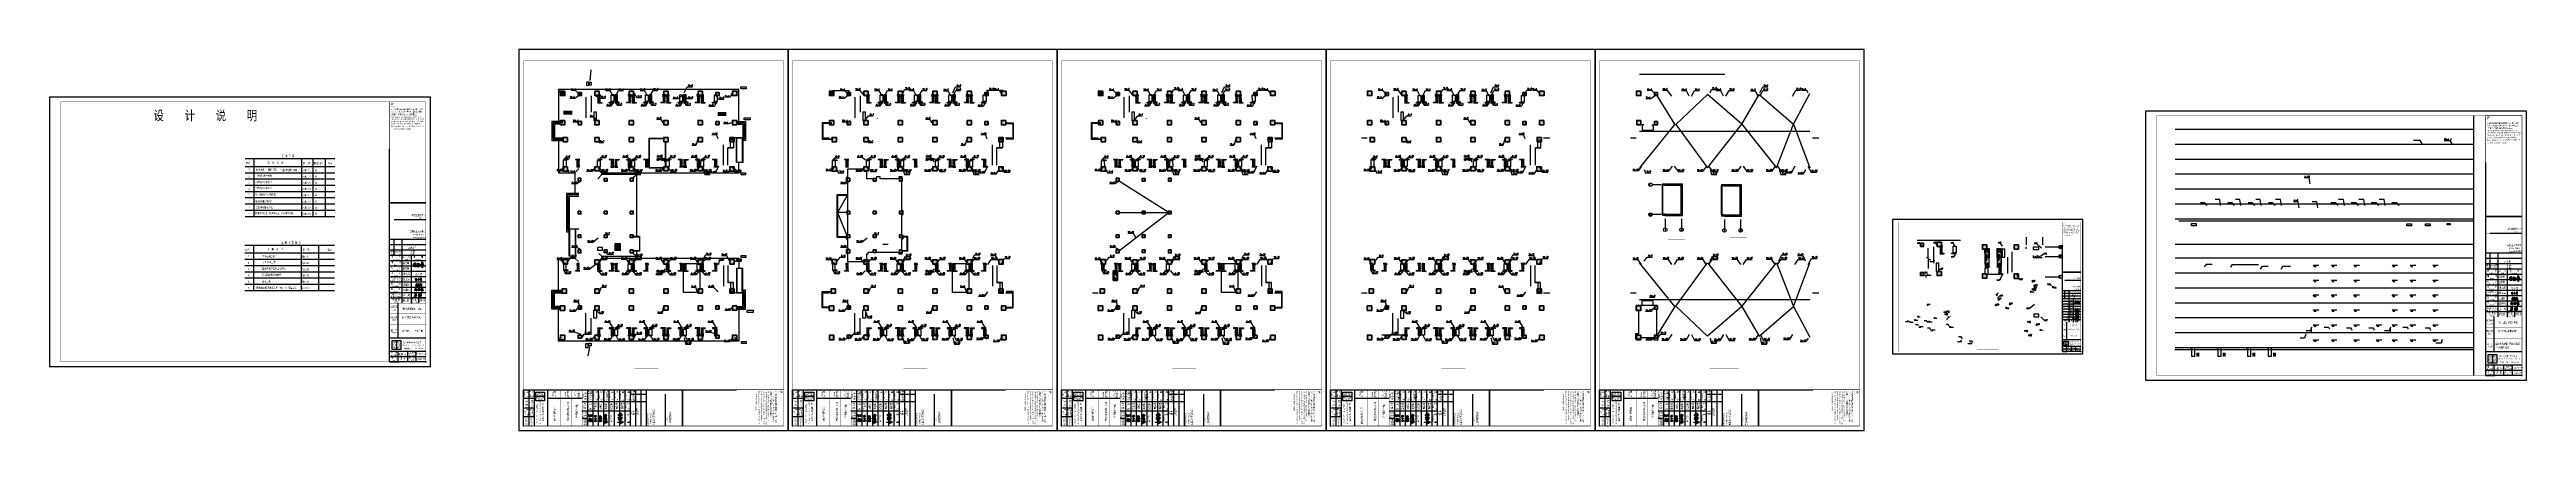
# Model space of a CAD drawing. Extents: x -46552 to 500351, y 55470 to 139570.
import ezdxf
from ezdxf.enums import TextEntityAlignment as Align

# ---------------------------------------------------------------- set-up
doc = ezdxf.new("R2010")
doc.units = 0
doc.header["$LTSCALE"] = 1000
doc.header["$MEASUREMENT"] = 0
for name, color, linetype in [('AXIS', 3, 'Continuous'), ('AXIS_TEXT', 7, 'Continuous'), ('DIM_SYMB', 3, 'Continuous'), ('DIM_污水', 3, 'Continuous'), ('DIM_消防', 3, 'Continuous'), ('DIM_热给水', 3, 'Continuous'), ('DIM_给水', 3, 'Continuous'), ('DIM_雨水', 3, 'Continuous'), ('GROUND', 2, 'Continuous'), ('LVTRY', 6, 'Continuous'), ('PUB_TEXT', 7, 'Continuous'), ('PUB_TITLE', 7, 'Continuous'), ('STAIR', 3, 'Continuous'), ('SURFACE', 6, 'Continuous'), ('TEXT', 151, 'Continuous'), ('TK', 126, 'Continuous'), ('TWT_ELEV', 3, 'Continuous'), ('TWT_LEAD', 3, 'Continuous'), ('TWT_TITLE', 7, 'Continuous'), ('WALL', 2, 'Continuous'), ('家具', 8, 'Continuous'), ('给排水系统', 4, 'Continuous')]:
    doc.layers.add(name, color=color, linetype=linetype)
doc.layers.add('砼柱', color=2, linetype='Continuous', lineweight=35)
doc.styles.add('-宋体', font='', dxfattribs={"width": 0.8})
doc.styles.add('_TCH_AXIS', font='COMPLEX', dxfattribs={"bigfont": 'GBCBIG'})
doc.styles.add('_TEL_DIM', font='simhei.ttf', dxfattribs={"width": 0.8, "height": 3.5})
doc.styles.add('_TWT_DIM_ELE', font='SIMPLEX', dxfattribs={"width": 0.8, "height": 3.5, "bigfont": 'HZTXT'})
doc.styles.add('_TWT_SERIAL', font='COMPLEX', dxfattribs={"width": 0.8, "height": 3.5, "bigfont": 'HZTXT'})
doc.styles.add('COMPLEX', font='COMPLEX')
doc.styles.add('DIM_FONT', font='simplex_.ttf', dxfattribs={"width": 0.7, "bigfont": 'GBCBIG'})
doc.styles.add('hz', font='simhei.ttf', dxfattribs={"width": 0.7})
doc.styles.add('宋体', font='')
doc.styles.get('-宋体').set_extended_font_data('SimSun')
doc.styles.get('宋体').set_extended_font_data('SimSun')

# ---------------------------------------------------------------- blocks, each defined once
blk = doc.blocks.new('A$C1EF30152')
for points in [[(-351, 406), (-351, -406)], [(0, 152), (-351, 152)], [(0, 406), (0, -406)], [(0, -98), (-351, -98)]]:
    blk.add_lwpolyline(points)
blk = doc.blocks.new('logo')
at = {"color": 6}
blk.add_line((1004, 2011), (1004, 0), dxfattribs=at)
at = {"color": 6, "const_width": 74.6}
for points in [[(0, 2011), (2008, 2011), (2008, 0), (0, 0)], [(809, 1198), (1199, 1198), (1199, 813), (809, 813)]]:
    blk.add_lwpolyline(points, close=True, dxfattribs=at)
at = {"color": 6}
for points, const_width in [([(0, 1006), (2008, 1006)], 15.2), ([(660, 1874), (883, 1654), (704, 1475), (526, 1653), (350, 1477), (528, 1299), (350, 1120), (129, 1340)], 74.6), ([(660, 137), (883, 357), (704, 536), (526, 358), (350, 534), (528, 712), (350, 891), (129, 671)], 74.6), ([(1004, 2011), (1004, 0)], 15.2), ([(1348, 1874), (1125, 1654), (1304, 1475), (1482, 1653), (1658, 1477), (1480, 1299), (1659, 1120), (1879, 1340)], 74.6), ([(1348, 137), (1125, 357), (1304, 536), (1482, 358), (1658, 534), (1480, 712), (1659, 891), (1879, 671)], 74.6)]:
    blk.add_lwpolyline(points, dxfattribs=dict(at, const_width=const_width))
blk.add_lwpolyline([(0, 2011), (2008, 2011), (2008, 0), (0, 0)], close=True, dxfattribs=at)
blk = doc.blocks.new('1231313')
for points in [[(2275.98, 1569.14), (2275.98, 1569.14), (2275.98, 1569.15), (2275.98, 1569.15), (2275.97, 1569.14), (2275.97, 1569.14), (2275.96, 1569.14), (2275.96, 1569.14), (2275.95, 1569.15), (2275.95, 1569.15), (2275.95, 1569.15), (2275.94, 1569.15), (2275.94, 1569.15), (2275.94, 1569.15), (2275.94, 1569.16), (2275.94, 1569.16), (2275.94, 1569.16), (2275.94, 1569.16), (2275.94, 1569.16), (2275.94, 1569.16), (2275.94, 1569.17), (2275.95, 1569.17), (2275.96, 1569.18), (2275.97, 1569.19), (2275.97, 1569.2), (2275.98, 1569.21), (2275.98, 1569.22), (2275.97, 1569.22), (2275.97, 1569.22), (2275.97, 1569.23), (2275.97, 1569.23), (2275.96, 1569.23), (2275.95, 1569.23), (2275.94, 1569.23), (2275.94, 1569.23), (2275.94, 1569.24), (2275.95, 1569.24), (2275.97, 1569.26), (2275.97, 1569.27), (2275.99, 1569.29), (2275.99, 1569.3), (2275.99, 1569.3), (2275.99, 1569.3), (2276, 1569.32), (2275.99, 1569.32), (2275.99, 1569.33), (2275.98, 1569.34), (2275.97, 1569.35), (2275.96, 1569.35), (2275.95, 1569.35), (2275.95, 1569.35), (2275.94, 1569.35), (2275.94, 1569.35), (2275.94, 1569.34), (2275.94, 1569.34), (2275.95, 1569.34), (2275.96, 1569.34), (2275.96, 1569.33), (2275.97, 1569.33), (2275.97, 1569.33), (2275.98, 1569.32), (2275.98, 1569.31), (2275.98, 1569.31), (2275.97, 1569.29), (2275.96, 1569.28), (2275.95, 1569.27), (2275.94, 1569.25), (2275.92, 1569.24), (2275.91, 1569.23), (2275.9, 1569.21), (2275.9, 1569.21), (2275.9, 1569.2), (2275.9, 1569.2), (2275.91, 1569.21), (2275.92, 1569.21), (2275.93, 1569.21), (2275.94, 1569.22), (2275.95, 1569.22), (2275.96, 1569.21), (2275.96, 1569.2), (2275.96, 1569.2), (2275.95, 1569.19), (2275.93, 1569.17), (2275.93, 1569.16), (2275.91, 1569.13), (2275.91, 1569.13), (2275.92, 1569.13), (2275.92, 1569.13), (2275.93, 1569.13), (2275.94, 1569.14), (2275.95, 1569.13), (2275.95, 1569.12), (2275.95, 1569.12), (2275.95, 1569.1), (2275.94, 1569.09), (2275.94, 1569.08), (2275.93, 1569.06), (2275.93, 1569.05), (2275.93, 1569.05), (2275.93, 1569.04), (2275.93, 1569.04), (2275.93, 1569.04), (2275.93, 1569.04), (2275.94, 1569.04), (2275.94, 1569.04), (2275.94, 1569.04), (2275.96, 1569.08), (2275.96, 1569.1)], [(2276.27, 1569.31), (2276.25, 1569.31), (2276.25, 1569.32), (2276.23, 1569.32), (2276.22, 1569.32), (2276.22, 1569.32), (2276.21, 1569.32), (2276.21, 1569.31), (2276.21, 1569.31), (2276.21, 1569.31), (2276.23, 1569.31), (2276.24, 1569.3), (2276.25, 1569.3), (2276.26, 1569.3), (2276.26, 1569.3), (2276.26, 1569.29), (2276.27, 1569.3), (2276.27, 1569.3), (2276.27, 1569.3), (2276.27, 1569.3), (2276.27, 1569.31)]]:
    blk.add_hatch(color=1).paths.add_polyline_path(points)
h = blk.add_hatch(color=1)
h.paths.add_polyline_path([(2276.11, 1569.13), (2276.11, 1569.14), (2276.11, 1569.16), (2276.1, 1569.16), (2276.09, 1569.17), (2276.08, 1569.18), (2276.07, 1569.18), (2276.06, 1569.18), (2276.05, 1569.18), (2276.05, 1569.18), (2276.05, 1569.18), (2276.05, 1569.18), (2276.06, 1569.19), (2276.06, 1569.2), (2276.07, 1569.21), (2276.07, 1569.22), (2276.07, 1569.22), (2276.07, 1569.23), (2276.05, 1569.23), (2276.04, 1569.22), (2276.02, 1569.21), (2276.01, 1569.2), (2276.01, 1569.2), (2276, 1569.19), (2276, 1569.2), (2276, 1569.2), (2276, 1569.2), (2276.03, 1569.24), (2276.04, 1569.25), (2276.07, 1569.29), (2276.08, 1569.3), (2276.08, 1569.3), (2276.08, 1569.31), (2276.08, 1569.31), (2276.08, 1569.31), (2276.08, 1569.32), (2276.08, 1569.32), (2276.07, 1569.32), (2276.07, 1569.31), (2276.07, 1569.31), (2276.07, 1569.31), (2276.06, 1569.3), (2276.05, 1569.29), (2276.05, 1569.28), (2276.04, 1569.27), (2276.03, 1569.27), (2276.03, 1569.27), (2276.03, 1569.26), (2276.02, 1569.26), (2276.02, 1569.26), (2276.02, 1569.26), (2276.02, 1569.28), (2276.02, 1569.29), (2276.02, 1569.31), (2276.02, 1569.32), (2276.01, 1569.32), (2276.01, 1569.31), (2276.01, 1569.31), (2276.01, 1569.3), (2276, 1569.29), (2276, 1569.28), (2276, 1569.27), (2276, 1569.25), (2276.01, 1569.25), (2276.01, 1569.24), (2276.01, 1569.23), (2275.99, 1569.22), (2275.99, 1569.21), (2275.97, 1569.19), (2275.97, 1569.18), (2275.97, 1569.17), (2275.96, 1569.17), (2275.96, 1569.17), (2275.96, 1569.17), (2275.95, 1569.17), (2275.95, 1569.16), (2275.95, 1569.16), (2275.96, 1569.16), (2275.97, 1569.16), (2275.98, 1569.17), (2276, 1569.18), (2276.01, 1569.19), (2276.02, 1569.2), (2276.04, 1569.2), (2276.05, 1569.2), (2276.05, 1569.2), (2276.05, 1569.2), (2276.04, 1569.18), (2276.04, 1569.18), (2276.03, 1569.16), (2276.02, 1569.16), (2276.01, 1569.15), (2276.01, 1569.15), (2276, 1569.14), (2276, 1569.13), (2276.01, 1569.12), (2276.01, 1569.11), (2276.01, 1569.11), (2276, 1569.1), (2276, 1569.1), (2276, 1569.1), (2276, 1569.09), (2275.99, 1569.08), (2275.99, 1569.07), (2276, 1569.06), (2276, 1569.05), (2276, 1569.04), (2276.01, 1569.03), (2276.01, 1569.03), (2276.01, 1569.03), (2276.02, 1569.03), (2276.03, 1569.03), (2276.04, 1569.03), (2276.05, 1569.03), (2276.06, 1569.04), (2276.07, 1569.04), (2276.08, 1569.06), (2276.09, 1569.07), (2276.09, 1569.08), (2276.11, 1569.09), (2276.12, 1569.09), (2276.12, 1569.09), (2276.13, 1569.09), (2276.14, 1569.1), (2276.14, 1569.1), (2276.15, 1569.1), (2276.15, 1569.11), (2276.15, 1569.11), (2276.15, 1569.11), (2276.14, 1569.11), (2276.14, 1569.11), (2276.13, 1569.11), (2276.13, 1569.1), (2276.12, 1569.1), (2276.11, 1569.1), (2276.11, 1569.11), (2276.11, 1569.11), (2276.11, 1569.12)])
h.paths.add_polyline_path([(2276.03, 1569.13), (2276.03, 1569.14), (2276.03, 1569.14), (2276.04, 1569.15), (2276.04, 1569.15), (2276.05, 1569.16), (2276.06, 1569.16), (2276.07, 1569.17), (2276.08, 1569.16), (2276.09, 1569.16), (2276.09, 1569.15), (2276.1, 1569.15), (2276.1, 1569.13), (2276.1, 1569.13), (2276.1, 1569.11), (2276.09, 1569.11), (2276.09, 1569.11), (2276.09, 1569.1), (2276.08, 1569.1), (2276.08, 1569.1), (2276.07, 1569.1), (2276.05, 1569.11), (2276.05, 1569.11), (2276.03, 1569.11), (2276.03, 1569.12), (2276.03, 1569.12), (2276.03, 1569.12)], flags=16)
h.paths.add_polyline_path([(2276.02, 1569.1), (2276.04, 1569.09), (2276.06, 1569.09), (2276.08, 1569.08), (2276.08, 1569.08), (2276.08, 1569.08), (2276.08, 1569.07), (2276.07, 1569.06), (2276.06, 1569.06), (2276.05, 1569.05), (2276.04, 1569.04), (2276.03, 1569.04), (2276.02, 1569.04), (2276.02, 1569.05), (2276.02, 1569.05), (2276.01, 1569.05), (2276.01, 1569.06), (2276.01, 1569.07), (2276.01, 1569.08), (2276.02, 1569.09), (2276.02, 1569.09)], flags=16)
h = blk.add_hatch(color=1)
h.paths.add_polyline_path([(2276.3, 1569.21), (2276.3, 1569.21), (2276.29, 1569.22), (2276.29, 1569.22), (2276.28, 1569.22), (2276.28, 1569.23), (2276.27, 1569.23), (2276.27, 1569.23), (2276.26, 1569.23), (2276.23, 1569.23), (2276.22, 1569.23), (2276.19, 1569.23), (2276.19, 1569.23), (2276.19, 1569.23), (2276.19, 1569.22), (2276.19, 1569.22), (2276.19, 1569.22), (2276.2, 1569.22), (2276.21, 1569.22), (2276.22, 1569.22), (2276.24, 1569.22), (2276.24, 1569.22), (2276.24, 1569.22), (2276.24, 1569.22), (2276.26, 1569.22), (2276.27, 1569.22), (2276.28, 1569.21), (2276.28, 1569.2), (2276.28, 1569.2), (2276.29, 1569.2), (2276.29, 1569.18), (2276.29, 1569.17), (2276.28, 1569.16), (2276.28, 1569.14), (2276.27, 1569.14), (2276.27, 1569.12), (2276.27, 1569.12), (2276.26, 1569.12), (2276.26, 1569.12), (2276.25, 1569.13), (2276.25, 1569.13), (2276.24, 1569.14), (2276.24, 1569.14), (2276.23, 1569.14), (2276.22, 1569.14), (2276.21, 1569.13), (2276.2, 1569.13), (2276.19, 1569.12), (2276.19, 1569.11), (2276.19, 1569.11), (2276.18, 1569.1), (2276.18, 1569.09), (2276.18, 1569.08), (2276.19, 1569.07), (2276.19, 1569.07), (2276.2, 1569.07), (2276.2, 1569.06), (2276.22, 1569.06), (2276.22, 1569.06), (2276.24, 1569.06), (2276.25, 1569.07), (2276.25, 1569.08), (2276.26, 1569.09), (2276.27, 1569.09), (2276.28, 1569.09), (2276.29, 1569.09), (2276.29, 1569.09), (2276.29, 1569.1), (2276.29, 1569.1), (2276.29, 1569.1), (2276.29, 1569.1), (2276.28, 1569.1), (2276.28, 1569.1), (2276.28, 1569.1), (2276.28, 1569.1), (2276.28, 1569.13), (2276.29, 1569.14), (2276.3, 1569.16), (2276.3, 1569.17), (2276.3, 1569.18), (2276.3, 1569.2)])
h.paths.add_polyline_path([(2276.24, 1569.12), (2276.25, 1569.11), (2276.25, 1569.11), (2276.25, 1569.1), (2276.25, 1569.09), (2276.24, 1569.08), (2276.23, 1569.08), (2276.22, 1569.07), (2276.21, 1569.07), (2276.2, 1569.07), (2276.2, 1569.08), (2276.2, 1569.08), (2276.19, 1569.09), (2276.2, 1569.11), (2276.21, 1569.11), (2276.22, 1569.12), (2276.23, 1569.13), (2276.23, 1569.13)], flags=16)
h = blk.add_hatch(color=1)
h.paths.add_polyline_path([(2276.47, 1569.21), (2276.47, 1569.22), (2276.47, 1569.23), (2276.49, 1569.24), (2276.49, 1569.25), (2276.51, 1569.25), (2276.51, 1569.25), (2276.52, 1569.25), (2276.51, 1569.24), (2276.51, 1569.24), (2276.5, 1569.24), (2276.49, 1569.23), (2276.49, 1569.23), (2276.49, 1569.23), (2276.5, 1569.22), (2276.5, 1569.22), (2276.51, 1569.22), (2276.51, 1569.23), (2276.54, 1569.25), (2276.55, 1569.26), (2276.58, 1569.27), (2276.58, 1569.27), (2276.58, 1569.27), (2276.57, 1569.26), (2276.56, 1569.23), (2276.56, 1569.21), (2276.54, 1569.17), (2276.55, 1569.16), (2276.54, 1569.15), (2276.54, 1569.14), (2276.54, 1569.13), (2276.53, 1569.12), (2276.53, 1569.1), (2276.53, 1569.09), (2276.53, 1569.08), (2276.53, 1569.06), (2276.53, 1569.06), (2276.54, 1569.06), (2276.54, 1569.06), (2276.55, 1569.07), (2276.55, 1569.07), (2276.55, 1569.08), (2276.55, 1569.08), (2276.55, 1569.08), (2276.55, 1569.08), (2276.54, 1569.08), (2276.54, 1569.08), (2276.54, 1569.08), (2276.54, 1569.11), (2276.55, 1569.12), (2276.56, 1569.14), (2276.56, 1569.15), (2276.56, 1569.15), (2276.56, 1569.15), (2276.56, 1569.16), (2276.56, 1569.16), (2276.56, 1569.17), (2276.57, 1569.17), (2276.57, 1569.17), (2276.57, 1569.18), (2276.59, 1569.18), (2276.6, 1569.19), (2276.61, 1569.19), (2276.61, 1569.18), (2276.62, 1569.18), (2276.62, 1569.18), (2276.62, 1569.17), (2276.62, 1569.16), (2276.62, 1569.15), (2276.6, 1569.14), (2276.59, 1569.14), (2276.57, 1569.13), (2276.56, 1569.13), (2276.56, 1569.12), (2276.57, 1569.12), (2276.59, 1569.12), (2276.6, 1569.13), (2276.61, 1569.13), (2276.62, 1569.13), (2276.62, 1569.13), (2276.62, 1569.12), (2276.62, 1569.12), (2276.62, 1569.11), (2276.62, 1569.11), (2276.62, 1569.08), (2276.62, 1569.07), (2276.62, 1569.04), (2276.61, 1569.04), (2276.61, 1569.04), (2276.61, 1569.04), (2276.61, 1569.05), (2276.6, 1569.06), (2276.6, 1569.07), (2276.59, 1569.08), (2276.59, 1569.09), (2276.58, 1569.1), (2276.58, 1569.1), (2276.58, 1569.1), (2276.57, 1569.1), (2276.59, 1569.06), (2276.6, 1569.04), (2276.62, 1568.99), (2276.62, 1568.99), (2276.62, 1568.99), (2276.62, 1568.98), (2276.63, 1568.98), (2276.63, 1568.98), (2276.63, 1568.98), (2276.64, 1568.99), (2276.64, 1568.99), (2276.63, 1569), (2276.63, 1569.03), (2276.63, 1569.05), (2276.63, 1569.08), (2276.63, 1569.08), (2276.63, 1569.08), (2276.63, 1569.08), (2276.63, 1569.13), (2276.63, 1569.15), (2276.63, 1569.19), (2276.63, 1569.22), (2276.63, 1569.23), (2276.62, 1569.25), (2276.62, 1569.26), (2276.61, 1569.27), (2276.6, 1569.27), (2276.6, 1569.26), (2276.6, 1569.25), (2276.6, 1569.25), (2276.61, 1569.24), (2276.61, 1569.24), (2276.61, 1569.24), (2276.61, 1569.23), (2276.61, 1569.22), (2276.62, 1569.21), (2276.61, 1569.21), (2276.61, 1569.2), (2276.61, 1569.2), (2276.6, 1569.2), (2276.59, 1569.2), (2276.57, 1569.19), (2276.57, 1569.19), (2276.57, 1569.2), (2276.57, 1569.2), (2276.57, 1569.2), (2276.57, 1569.21), (2276.57, 1569.21), (2276.58, 1569.23), (2276.58, 1569.24), (2276.59, 1569.26), (2276.6, 1569.27), (2276.6, 1569.28), (2276.61, 1569.29), (2276.61, 1569.3), (2276.61, 1569.3), (2276.6, 1569.3), (2276.59, 1569.3), (2276.59, 1569.3), (2276.59, 1569.29), (2276.59, 1569.29), (2276.58, 1569.29), (2276.58, 1569.29), (2276.58, 1569.3), (2276.58, 1569.3), (2276.58, 1569.3), (2276.59, 1569.3), (2276.59, 1569.31), (2276.6, 1569.31), (2276.6, 1569.32), (2276.6, 1569.32), (2276.59, 1569.33), (2276.59, 1569.33), (2276.59, 1569.33), (2276.59, 1569.33), (2276.58, 1569.34), (2276.57, 1569.34), (2276.56, 1569.33), (2276.56, 1569.33), (2276.56, 1569.32), (2276.56, 1569.32), (2276.57, 1569.32), (2276.57, 1569.32), (2276.58, 1569.32), (2276.58, 1569.31), (2276.57, 1569.3), (2276.56, 1569.29), (2276.55, 1569.29), (2276.55, 1569.29), (2276.54, 1569.29), (2276.54, 1569.29), (2276.53, 1569.29), (2276.53, 1569.29), (2276.53, 1569.3), (2276.53, 1569.31), (2276.52, 1569.32), (2276.52, 1569.32), (2276.52, 1569.32), (2276.51, 1569.32), (2276.51, 1569.31), (2276.51, 1569.3), (2276.51, 1569.29), (2276.52, 1569.29), (2276.52, 1569.28), (2276.52, 1569.27), (2276.51, 1569.27), (2276.51, 1569.27), (2276.51, 1569.27), (2276.5, 1569.26), (2276.49, 1569.26), (2276.47, 1569.25), (2276.47, 1569.25), (2276.47, 1569.25), (2276.47, 1569.25), (2276.47, 1569.27), (2276.47, 1569.28), (2276.47, 1569.3), (2276.47, 1569.31), (2276.46, 1569.31), (2276.46, 1569.31), (2276.45, 1569.31), (2276.45, 1569.31), (2276.45, 1569.3), (2276.45, 1569.28), (2276.45, 1569.26), (2276.45, 1569.24), (2276.44, 1569.23), (2276.43, 1569.22), (2276.41, 1569.22), (2276.41, 1569.22), (2276.41, 1569.23), (2276.41, 1569.23), (2276.41, 1569.24), (2276.41, 1569.25), (2276.41, 1569.26), (2276.42, 1569.27), (2276.42, 1569.27), (2276.42, 1569.28), (2276.42, 1569.29), (2276.42, 1569.3), (2276.42, 1569.31), (2276.42, 1569.32), (2276.41, 1569.32), (2276.41, 1569.32), (2276.4, 1569.3), (2276.4, 1569.29), (2276.4, 1569.27), (2276.4, 1569.25), (2276.4, 1569.23), (2276.39, 1569.2), (2276.37, 1569.19), (2276.36, 1569.18), (2276.34, 1569.16), (2276.34, 1569.16), (2276.34, 1569.15), (2276.35, 1569.14), (2276.36, 1569.13), (2276.36, 1569.12), (2276.38, 1569.1), (2276.39, 1569.1), (2276.39, 1569.09), (2276.41, 1569.09), (2276.42, 1569.08), (2276.42, 1569.09), (2276.43, 1569.09), (2276.44, 1569.1), (2276.44, 1569.1), (2276.44, 1569.1), (2276.44, 1569.11), (2276.45, 1569.12), (2276.45, 1569.12), (2276.45, 1569.12), (2276.45, 1569.13), (2276.46, 1569.13), (2276.47, 1569.12), (2276.48, 1569.12), (2276.5, 1569.12), (2276.5, 1569.12), (2276.5, 1569.13), (2276.5, 1569.13), (2276.49, 1569.16), (2276.48, 1569.17), (2276.48, 1569.2)])
h.paths.add_polyline_path([(2276.41, 1569.2), (2276.43, 1569.21), (2276.44, 1569.21), (2276.45, 1569.22), (2276.45, 1569.21), (2276.45, 1569.21), (2276.45, 1569.2), (2276.44, 1569.18), (2276.44, 1569.17), (2276.44, 1569.15), (2276.43, 1569.15), (2276.43, 1569.15), (2276.42, 1569.15), (2276.42, 1569.15), (2276.42, 1569.15), (2276.42, 1569.15), (2276.41, 1569.16), (2276.41, 1569.17), (2276.41, 1569.18), (2276.41, 1569.19), (2276.41, 1569.2)], flags=16)
h.paths.add_polyline_path([(2276.4, 1569.18), (2276.4, 1569.18), (2276.4, 1569.18), (2276.4, 1569.17), (2276.4, 1569.16), (2276.4, 1569.15), (2276.41, 1569.14), (2276.42, 1569.14), (2276.42, 1569.13), (2276.43, 1569.13), (2276.43, 1569.12), (2276.43, 1569.12), (2276.43, 1569.11), (2276.43, 1569.1), (2276.42, 1569.1), (2276.41, 1569.1), (2276.4, 1569.1), (2276.4, 1569.1), (2276.39, 1569.11), (2276.38, 1569.12), (2276.37, 1569.13), (2276.36, 1569.14), (2276.36, 1569.15), (2276.36, 1569.15), (2276.36, 1569.16), (2276.37, 1569.17), (2276.37, 1569.17), (2276.39, 1569.18), (2276.39, 1569.18), (2276.39, 1569.19)], flags=17)
h.paths.add_polyline_path([(2276.46, 1569.18), (2276.46, 1569.18), (2276.46, 1569.18), (2276.46, 1569.19), (2276.46, 1569.19), (2276.47, 1569.19), (2276.47, 1569.18), (2276.47, 1569.18), (2276.47, 1569.17), (2276.47, 1569.17), (2276.48, 1569.16), (2276.48, 1569.16), (2276.48, 1569.15), (2276.48, 1569.14), (2276.48, 1569.14), (2276.48, 1569.14), (2276.47, 1569.14), (2276.46, 1569.14), (2276.46, 1569.14), (2276.46, 1569.16), (2276.46, 1569.17)], flags=17)
blk = doc.blocks.new('jztq')
h = blk.add_hatch(color=1)
h.paths.add_polyline_path([(261644, 262731), (261628, 262717), (261645, 262684), (261699, 262698), (261712, 262734), (261721, 262765), (261694, 262765), (261664, 262778), (261626, 262788), (261621, 262780)])
h.paths.add_polyline_path([(261629, 262651), (261579, 262637), (261554, 262610), (261509, 262582), (261461, 262556), (261429, 262540), (261399, 262525), (261383, 262525), (261378, 262489), (261405, 262481), (261440, 262487), (261499, 262516), (261546, 262545), (261592, 262576), (261657, 262597), (261721, 262628), (261829, 262665), (261863, 262674), (261863, 262633), (261839, 262594), (261790, 262489), (261768, 262445), (261722, 262445), (261666, 262445), (261639, 262405), (261606, 262358), (261606, 262311), (261589, 262242), (261685, 262225), (261773, 262250), (261813, 262267), (261813, 262303), (261775, 262330), (261775, 262354), (261795, 262391), (261818, 262431), (261855, 262489), (261891, 262556), (261925, 262626), (261945, 262704), (261945, 262746), (261920, 262753), (261878, 262753), (261850, 262743), (261824, 262720), (261737, 262706), (261699, 262684)])
h.paths.add_polyline_path([(261729, 262394), (261723, 262371), (261701, 262331), (261682, 262301), (261663, 262312), (261688, 262365), (261722, 262391)], flags=16)
h = blk.add_hatch(color=1)
h.paths.add_polyline_path([(261644, 262731), (261628, 262717), (261645, 262685), (261699, 262699), (261712, 262735), (261721, 262766), (261694, 262766), (261664, 262779), (261626, 262788), (261621, 262781)])
h.paths.add_polyline_path([(261629, 262651), (261579, 262637), (261554, 262611), (261509, 262583), (261461, 262556), (261429, 262541), (261399, 262526), (261383, 262526), (261378, 262490), (261405, 262482), (261440, 262487), (261499, 262517), (261546, 262545), (261592, 262577), (261657, 262598), (261721, 262629), (261829, 262666), (261863, 262675), (261863, 262634), (261839, 262595), (261790, 262490), (261768, 262445), (261722, 262445), (261666, 262445), (261639, 262406), (261606, 262359), (261606, 262312), (261589, 262242), (261685, 262226), (261773, 262251), (261813, 262267), (261813, 262303), (261775, 262331), (261775, 262355), (261795, 262392), (261818, 262432), (261855, 262490), (261891, 262557), (261925, 262627), (261945, 262705), (261945, 262747), (261920, 262753), (261878, 262753), (261850, 262743), (261824, 262721), (261737, 262707), (261699, 262685)])
h.paths.add_polyline_path([(261729, 262394), (261723, 262372), (261701, 262331), (261682, 262302), (261663, 262313), (261688, 262366), (261722, 262391)], flags=16)
h = blk.add_hatch(color=1)
h.paths.add_polyline_path([(262299, 262421), (262265, 262406), (262198, 262379), (262178, 262324), (262210, 262324), (262243, 262338), (262279, 262338), (262291, 262317), (262281, 262259), (262240, 262238), (262185, 262223), (262125, 262210), (262086, 262195), (262074, 262165), (262109, 262148), (262156, 262148), (262220, 262187), (262285, 262206), (262285, 262169), (262285, 262097), (262275, 262005), (262266, 261919), (262291, 261886), (262325, 261886), (262349, 261945), (262364, 262052), (262345, 262089), (262345, 262126), (262345, 262152), (262345, 262167), (262345, 262209), (262345, 262246), (262380, 262273), (262449, 262320), (262499, 262353), (262499, 262341), (262514, 262289), (262497, 262268), (262497, 262249), (262497, 262214), (262511, 262174), (262490, 262120), (262490, 262048), (262507, 261985), (262540, 261985), (262604, 261985), (262682, 261985), (262737, 262000), (262820, 262040), (262857, 262059), (262879, 262134), (262879, 262186), (262879, 262240), (262892, 262283), (262909, 262328), (262909, 262351), (262898, 262374), (262873, 262323), (262863, 262287), (262846, 262229), (262835, 262182), (262817, 262117), (262791, 262093), (262771, 262075), (262727, 262056), (262672, 262056), (262619, 262056), (262594, 262056), (262560, 262069), (262560, 262101), (262547, 262151), (262564, 262204), (262564, 262235), (262576, 262256), (262622, 262284), (262637, 262329), (262690, 262362), (262704, 262401), (262733, 262470), (262753, 262521), (262734, 262545), (262707, 262545), (262675, 262513), (262684, 262548), (262712, 262620), (262675, 262680), (262610, 262656), (262595, 262656), (262585, 262705), (262548, 262683), (262526, 262660), (262542, 262611), (262532, 262590), (262514, 262538), (262536, 262525), (262581, 262547), (262628, 262594), (262646, 262605), (262646, 262564), (262624, 262514), (262575, 262472), (262518, 262418), (262500, 262418), (262477, 262430), (262438, 262445), (262438, 262433), (262455, 262416), (262455, 262390), (262430, 262368), (262396, 262348), (262372, 262316), (262341, 262344), (262360, 262344), (262390, 262378), (262403, 262413), (262365, 262433), (262404, 262459), (262447, 262496), (262468, 262548), (262432, 262559), (262392, 262539), (262351, 262539), (262351, 262619), (262351, 262693), (262378, 262756), (262349, 262784), (262304, 262774), (262304, 262711), (262290, 262639), (262290, 262532), (262277, 262504), (262239, 262482), (262155, 262431), (262149, 262416), (262149, 262398), (262169, 262398), (262210, 262414), (262272, 262447), (262299, 262447)])
h.paths.add_polyline_path([(262554, 262379), (262586, 262398), (262586, 262368), (262586, 262313), (262561, 262293), (262548, 262293), (262548, 262315), (262548, 262357)], flags=16)
h.paths.add_polyline_path([(262621, 262427), (262650, 262444), (262667, 262440), (262683, 262440), (262683, 262425), (262683, 262390), (262653, 262402)], flags=16)
h = blk.add_hatch(color=1)
h.paths.add_polyline_path([(262299, 262420), (262265, 262406), (262198, 262378), (262178, 262324), (262210, 262324), (262243, 262337), (262279, 262337), (262291, 262316), (262281, 262259), (262240, 262237), (262185, 262222), (262125, 262209), (262086, 262195), (262074, 262165), (262109, 262148), (262156, 262148), (262220, 262186), (262285, 262206), (262285, 262168), (262285, 262096), (262275, 262004), (262266, 261919), (262291, 261885), (262325, 261885), (262349, 261944), (262364, 262051), (262345, 262089), (262345, 262125), (262345, 262151), (262345, 262166), (262345, 262208), (262345, 262245), (262380, 262272), (262449, 262319), (262499, 262353), (262499, 262341), (262514, 262289), (262497, 262267), (262497, 262248), (262497, 262213), (262511, 262173), (262490, 262119), (262490, 262048), (262507, 261984), (262540, 261984), (262604, 261984), (262682, 261984), (262737, 261999), (262820, 262039), (262857, 262059), (262879, 262133), (262879, 262185), (262879, 262239), (262892, 262283), (262909, 262327), (262909, 262350), (262898, 262373), (262873, 262323), (262863, 262286), (262846, 262228), (262835, 262181), (262817, 262117), (262791, 262092), (262771, 262074), (262727, 262055), (262672, 262055), (262619, 262055), (262594, 262055), (262560, 262068), (262560, 262101), (262547, 262150), (262564, 262203), (262564, 262235), (262576, 262255), (262622, 262283), (262637, 262328), (262690, 262362), (262704, 262400), (262733, 262469), (262753, 262521), (262734, 262545), (262707, 262545), (262675, 262512), (262684, 262547), (262712, 262619), (262675, 262680), (262610, 262656), (262595, 262656), (262585, 262704), (262548, 262682), (262526, 262659), (262542, 262610), (262532, 262589), (262514, 262538), (262536, 262524), (262581, 262546), (262628, 262593), (262646, 262604), (262646, 262563), (262624, 262513), (262575, 262471), (262518, 262417), (262500, 262417), (262477, 262429), (262438, 262445), (262438, 262433), (262455, 262416), (262455, 262389), (262430, 262368), (262396, 262347), (262372, 262316), (262341, 262343), (262360, 262343), (262390, 262377), (262403, 262412), (262365, 262433), (262404, 262458), (262447, 262495), (262468, 262547), (262432, 262558), (262392, 262539), (262351, 262539), (262351, 262618), (262351, 262692), (262378, 262756), (262349, 262783), (262304, 262774), (262304, 262710), (262290, 262639), (262290, 262531), (262277, 262504), (262239, 262481), (262155, 262430), (262149, 262415), (262149, 262397), (262169, 262397), (262210, 262413), (262272, 262447), (262299, 262447)])
h.paths.add_polyline_path([(262554, 262378), (262586, 262397), (262586, 262367), (262586, 262312), (262561, 262292), (262548, 262292), (262548, 262315), (262548, 262357)], flags=16)
h.paths.add_polyline_path([(262621, 262427), (262650, 262443), (262667, 262440), (262683, 262440), (262683, 262424), (262683, 262389), (262653, 262401)], flags=16)
for points in [[(263023, 262351), (263013, 262342), (263013, 262320), (263022, 262308), (263018, 262290), (263018, 262269), (263004, 262280), (263004, 262317), (263004, 262377), (262990, 262427), (262970, 262476), (262919, 262513), (262910, 262512), (262910, 262468), (262935, 262441), (262950, 262427), (262950, 262418), (262950, 262372), (262950, 262352), (262962, 262305), (262962, 262270), (262975, 262234), (262982, 262215), (262992, 262215), (263023, 262224), (263049, 262240), (263069, 262254), (263081, 262266), (263099, 262295), (263110, 262321), (263117, 262366), (263140, 262380), (263133, 262340), (263133, 262326), (263146, 262311), (263153, 262311), (263178, 262321), (263196, 262321), (263211, 262321), (263219, 262335), (263227, 262345), (263227, 262373), (263227, 262406), (263227, 262448), (263237, 262484), (263247, 262523), (263247, 262555), (263262, 262615), (263281, 262634), (263300, 262648), (263316, 262665), (263351, 262699), (263376, 262699), (263398, 262681), (263384, 262638), (263374, 262627), (263331, 262591), (263313, 262577), (263305, 262562), (263305, 262550), (263323, 262550), (263342, 262550), (263357, 262550), (263365, 262542), (263365, 262532), (263353, 262519), (263337, 262519), (263323, 262511), (263312, 262498), (263303, 262491), (263303, 262482), (263314, 262466), (263322, 262466), (263338, 262457), (263355, 262448), (263336, 262439), (263323, 262431), (263303, 262423), (263289, 262383), (263299, 262361), (263306, 262361), (263328, 262370), (263346, 262370), (263354, 262370), (263375, 262370), (263365, 262356), (263328, 262337), (263291, 262328), (263251, 262328), (263216, 262310), (263184, 262292), (263161, 262269), (263161, 262228), (263181, 262228), (263224, 262228), (263281, 262255), (263333, 262273), (263380, 262291), (263380, 262218), (263380, 262117), (263380, 262061), (263357, 262019), (263357, 261963), (263357, 261928), (263357, 261887), (263357, 261800), (263357, 261756), (263374, 261756), (263392, 261756), (263418, 261787), (263435, 261841), (263435, 261931), (263424, 261950), (263416, 261971), (263407, 261988), (263407, 262016), (263407, 262045), (263407, 262098), (263419, 262156), (263419, 262201), (263448, 262228), (263448, 262311), (263448, 262325), (263476, 262325), (263516, 262339), (263610, 262351), (263634, 262351), (263651, 262373), (263676, 262373), (263676, 262410), (263676, 262423), (263647, 262436), (263635, 262455), (263605, 262478), (263581, 262496), (263568, 262515), (263546, 262544), (263546, 262599), (263530, 262599), (263514, 262576), (263514, 262540), (263514, 262477), (263539, 262438), (263586, 262407), (263586, 262390), (263513, 262368), (263463, 262368), (263442, 262368), (263442, 262398), (263442, 262409), (263442, 262436), (263442, 262475), (263459, 262512), (263459, 262547), (263484, 262593), (263524, 262634), (263524, 262644), (263512, 262677), (263512, 262707), (263512, 262720), (263512, 262749), (263512, 262765), (263461, 262765), (263415, 262765), (263389, 262765), (263411, 262783), (263455, 262828), (263483, 262858), (263497, 262898), (263497, 262922), (263459, 262940), (263429, 262924), (263372, 262902), (263334, 262902), (263334, 262919), (263358, 262974), (263358, 263052), (263348, 263067), (263264, 263011), (263241, 262932), (263241, 262897), (263268, 262862), (263279, 262841), (263260, 262792), (263260, 262742), (263275, 262742), (263275, 262783), (263293, 262835), (263309, 262835), (263385, 262850), (263416, 262850), (263402, 262832), (263357, 262794), (263320, 262761), (263293, 262725), (263272, 262725), (263244, 262708), (263244, 262677), (263200, 262634), (263200, 262600), (263216, 262568), (263205, 262536), (263205, 262498), (263194, 262475), (263187, 262475), (263167, 262485), (263150, 262480), (263140, 262461), (263121, 262434), (263127, 262451), (263134, 262486), (263116, 262511), (263083, 262518), (263083, 262488), (263083, 262455), (263074, 262429), (263068, 262375), (263068, 262352), (263040, 262331)], [(263023, 262350), (263013, 262341), (263013, 262319), (263022, 262307), (263018, 262289), (263018, 262268), (263004, 262280), (263004, 262316), (263004, 262376), (262990, 262427), (262970, 262475), (262919, 262513), (262910, 262511), (262910, 262467), (262935, 262440), (262950, 262426), (262950, 262418), (262950, 262371), (262950, 262351), (262962, 262304), (262962, 262269), (262975, 262234), (262982, 262215), (262992, 262215), (263023, 262224), (263049, 262239), (263069, 262254), (263081, 262266), (263099, 262295), (263110, 262320), (263117, 262365), (263140, 262379), (263133, 262339), (263133, 262326), (263146, 262310), (263153, 262310), (263178, 262320), (263196, 262320), (263211, 262320), (263219, 262334), (263227, 262344), (263227, 262372), (263227, 262405), (263227, 262447), (263237, 262484), (263247, 262523), (263247, 262555), (263262, 262615), (263281, 262633), (263300, 262647), (263316, 262664), (263351, 262698), (263376, 262698), (263398, 262680), (263384, 262637), (263374, 262626), (263331, 262591), (263313, 262576), (263305, 262561), (263305, 262550), (263323, 262550), (263342, 262550), (263357, 262550), (263365, 262541), (263365, 262531), (263353, 262519), (263337, 262519), (263323, 262510), (263312, 262498), (263303, 262490), (263303, 262481), (263314, 262465), (263322, 262465), (263338, 262457), (263355, 262448), (263336, 262438), (263323, 262430), (263303, 262422), (263289, 262383), (263299, 262361), (263306, 262361), (263328, 262370), (263346, 262370), (263354, 262370), (263375, 262370), (263365, 262355), (263328, 262336), (263291, 262327), (263251, 262327), (263216, 262310), (263184, 262291), (263161, 262269), (263161, 262228), (263181, 262228), (263224, 262228), (263281, 262254), (263333, 262272), (263380, 262290), (263380, 262218), (263380, 262116), (263380, 262060), (263357, 262018), (263357, 261962), (263357, 261927), (263357, 261886), (263357, 261800), (263357, 261755), (263374, 261755), (263392, 261755), (263418, 261787), (263435, 261840), (263435, 261930), (263424, 261949), (263416, 261970), (263407, 261987), (263407, 262015), (263407, 262044), (263407, 262097), (263419, 262155), (263419, 262200), (263448, 262227), (263448, 262310), (263448, 262324), (263476, 262324), (263516, 262339), (263610, 262350), (263634, 262350), (263651, 262373), (263676, 262373), (263676, 262409), (263676, 262422), (263647, 262435), (263635, 262454), (263605, 262477), (263581, 262496), (263568, 262514), (263546, 262543), (263546, 262598), (263530, 262598), (263514, 262576), (263514, 262539), (263514, 262476), (263539, 262437), (263586, 262407), (263586, 262390), (263513, 262367), (263463, 262367), (263442, 262367), (263442, 262398), (263442, 262408), (263442, 262435), (263442, 262475), (263459, 262511), (263459, 262547), (263484, 262593), (263524, 262633), (263524, 262644), (263512, 262676), (263512, 262706), (263512, 262720), (263512, 262748), (263512, 262764), (263461, 262764), (263415, 262764), (263389, 262764), (263411, 262782), (263455, 262827), (263483, 262857), (263497, 262898), (263497, 262921), (263459, 262939), (263429, 262924), (263372, 262901), (263334, 262901), (263334, 262918), (263358, 262973), (263358, 263051), (263348, 263066), (263264, 263010), (263241, 262932), (263241, 262896), (263268, 262861), (263279, 262840), (263260, 262792), (263260, 262742), (263275, 262742), (263275, 262782), (263293, 262835), (263309, 262835), (263385, 262849), (263416, 262849), (263402, 262831), (263357, 262793), (263320, 262760), (263293, 262725), (263272, 262725), (263244, 262708), (263244, 262676), (263200, 262633), (263200, 262599), (263216, 262568), (263205, 262535), (263205, 262497), (263194, 262474), (263187, 262474), (263167, 262484), (263150, 262479), (263140, 262461), (263121, 262433), (263127, 262450), (263134, 262485), (263116, 262510), (263083, 262517), (263083, 262488), (263083, 262454), (263074, 262428), (263068, 262375), (263068, 262352), (263040, 262330)], [(262898, 258155), (262864, 258155), (262792, 258136), (262761, 258119), (262690, 258100), (262695, 258082), (262695, 258071), (262706, 258059), (262724, 258059), (262817, 258097), (262848, 258097), (262848, 258086), (262868, 258086)], [(262898, 258154), (262864, 258154), (262792, 258136), (262761, 258119), (262690, 258099), (262695, 258082), (262695, 258070), (262706, 258058), (262724, 258058), (262817, 258096), (262848, 258096), (262848, 258085), (262868, 258085)]]:
    blk.add_hatch(color=1).paths.add_polyline_path(points)
h = blk.add_hatch(color=1)
h.paths.add_polyline_path([(261347, 262371), (261356, 262415), (261343, 262436), (261313, 262442), (261301, 262443), (261285, 262422), (261276, 262373), (261276, 262316), (261304, 262300), (261349, 262315), (261362, 262352)])
h.paths.add_polyline_path([(261664, 262069), (261664, 262085), (261615, 262113), (261596, 262111), (261586, 262096), (261586, 262048), (261614, 262033), (261601, 261994), (261601, 261939), (261641, 261939), (261678, 261981), (261699, 262024), (261738, 262082), (261778, 262115), (261809, 262135), (261830, 262135), (261830, 262109), (261819, 262077), (261804, 262043), (261791, 262007), (261781, 261964), (261781, 261946), (261802, 261926), (261834, 261940), (261872, 261985), (261904, 262038), (261954, 262077), (262007, 262134), (262049, 262196), (262083, 262256), (262104, 262324), (262104, 262355), (262089, 262372), (262075, 262372), (262075, 262349), (262058, 262313), (262035, 262273), (261992, 262219), (261951, 262182), (261933, 262154), (261881, 262096), (261890, 262123), (261879, 262167), (261836, 262200), (261790, 262190), (261738, 262154), (261696, 262124)])
h = blk.add_hatch(color=1)
h.paths.add_polyline_path([(261347, 262371), (261356, 262414), (261343, 262435), (261313, 262441), (261301, 262442), (261285, 262422), (261276, 262373), (261276, 262315), (261304, 262300), (261349, 262315), (261362, 262351)])
h.paths.add_polyline_path([(261664, 262068), (261664, 262084), (261615, 262113), (261596, 262110), (261586, 262095), (261586, 262048), (261614, 262032), (261601, 261993), (261601, 261939), (261641, 261939), (261678, 261980), (261699, 262023), (261738, 262081), (261778, 262114), (261809, 262135), (261830, 262135), (261830, 262108), (261819, 262076), (261804, 262042), (261791, 262006), (261781, 261963), (261781, 261945), (261802, 261925), (261834, 261939), (261872, 261984), (261904, 262038), (261954, 262077), (262007, 262133), (262049, 262195), (262083, 262255), (262104, 262323), (262104, 262354), (262089, 262371), (262075, 262371), (262075, 262349), (262058, 262312), (262035, 262272), (261992, 262218), (261951, 262182), (261933, 262153), (261881, 262095), (261890, 262122), (261879, 262166), (261836, 262200), (261790, 262189), (261738, 262153), (261696, 262124)])
h = blk.add_hatch(color=6)
h.paths.add_polyline_path([(262094, 259029), (262087, 259034), (262090, 259217), (262087, 259225), (262084, 259280), (262065, 259299), (262059, 259305), (262017, 259305), (262002, 259297), (261965, 259279), (261947, 259274), (261916, 259256), (261878, 259238), (261845, 259219), (261796, 259193), (261774, 259183), (261759, 259170), (261740, 259151), (261739, 259145), (261725, 259145), (261725, 259154), (261736, 259164), (261749, 259180), (261760, 259198), (261778, 259230), (261802, 259274), (261828, 259334), (261844, 259381), (261844, 259413), (261817, 259413), (261811, 259399), (261806, 259353), (261798, 259330), (261787, 259300), (261762, 259253), (261750, 259230), (261740, 259204), (261735, 259194), (261711, 259170), (261707, 259159), (261698, 259159), (261690, 259139), (261686, 259127), (261675, 259111), (261671, 259099), (261654, 259086), (261645, 259086), (261638, 259076), (261636, 259044), (261648, 259033), (261658, 259029), (261666, 259025), (261671, 259016), (261674, 259008), (261686, 258998), (261688, 258988), (261727, 258953), (261740, 258950), (261746, 258940), (261752, 258940), (261755, 258949), (261768, 258952), (261775, 258961), (261782, 258965), (261780, 258977), (261774, 258984), (261756, 258985), (261752, 258979), (261741, 258977), (261737, 258984), (261727, 258991), (261722, 259003), (261717, 259013), (261682, 259047), (261669, 259048), (261668, 259061), (261692, 259083), (261694, 259096), (261704, 259101), (261706, 259113), (261708, 259122), (261714, 259125), (261714, 259113), (261737, 259112), (261746, 259122), (261746, 259129), (261752, 259130), (261766, 259143), (261770, 259149), (261776, 259149), (261785, 259155), (261800, 259160), (261820, 259172), (261853, 259190), (261876, 259203), (261915, 259221), (261942, 259233), (261977, 259248), (262007, 259259), (262014, 259264), (262042, 259266), (262046, 259261), (262050, 259258), (262048, 259117), (262054, 259104), (262056, 258906), (262056, 258901), (262043, 258902), (262038, 258894), (262028, 258893), (262026, 258901), (262005, 258910), (261984, 258916), (261973, 258921), (261961, 258928), (261953, 258930), (261950, 258925), (261945, 258923), (261945, 258905), (261953, 258904), (261965, 258895), (261987, 258882), (262013, 258871), (262026, 258862), (262045, 258862), (262065, 258870), (262080, 258876), (262091, 258885), (262093, 258895)])
h.paths.add_polyline_path([(261921, 259001), (261934, 259016), (261944, 259016), (261953, 259029), (261959, 259028), (261966, 259036), (261998, 259036), (261999, 259039), (262004, 259041), (262004, 259061), (262002, 259066), (261970, 259066), (261968, 259058), (261965, 259058), (261964, 259064), (261957, 259068), (261957, 259075), (261966, 259080), (261964, 259106), (261960, 259113), (261956, 259118), (261943, 259130), (261942, 259137), (261905, 259137), (261896, 259129), (261897, 259120), (261892, 259119), (261885, 259117), (261878, 259111), (261876, 259100), (261854, 259080), (261856, 259059), (261852, 259059), (261848, 259066), (261820, 259064), (261820, 259042), (261839, 259024), (261849, 259023), (261849, 259017), (261867, 259015), (261871, 259026), (261878, 259023), (261880, 259019), (261876, 259015), (261872, 259007), (261868, 259003), (261870, 258987), (261874, 258984), (261875, 258976), (261882, 258976), (261884, 258973), (261889, 258969), (261892, 258974), (261894, 258976), (261902, 258981), (261907, 258990), (261907, 258998)], flags=17)
h.paths.add_polyline_path([(261891, 259023), (261885, 259022), (261879, 259026), (261875, 259034), (261871, 259042), (261875, 259049), (261880, 259048), (261883, 259064), (261889, 259076), (261894, 259085), (261907, 259101), (261931, 259105), (261933, 259057), (261926, 259053), (261927, 259042), (261920, 259042), (261915, 259036), (261906, 259036), (261904, 259028), (261895, 259029)], flags=16)
h.paths.add_polyline_path([(262691, 258989), (262701, 258989), (262719, 258999), (262732, 259007), (262745, 259013), (262758, 259031), (262767, 259032), (262796, 259050), (262818, 259063), (262847, 259081), (262862, 259096), (262877, 259100), (262891, 259107), (262897, 259115), (262901, 259121), (262900, 259129), (262894, 259131), (262893, 259136), (262871, 259136), (262862, 259128), (262845, 259121), (262830, 259104), (262811, 259096), (262797, 259091), (262774, 259069), (262761, 259058), (262739, 259049), (262719, 259041), (262698, 259028), (262685, 259023), (262684, 259018), (262675, 259018), (262673, 259027), (262681, 259030), (262683, 259059), (262689, 259077), (262693, 259090), (262716, 259108), (262742, 259120), (262768, 259131), (262785, 259150), (262785, 259166), (262779, 259173), (262751, 259158), (262749, 259147), (262734, 259140), (262725, 259135), (262723, 259131), (262709, 259128), (262708, 259135), (262703, 259135), (262702, 259148), (262711, 259157), (262720, 259156), (262728, 259161), (262742, 259167), (262751, 259175), (262757, 259187), (262757, 259219), (262746, 259225), (262737, 259230), (262739, 259242), (262743, 259244), (262749, 259244), (262755, 259252), (262764, 259256), (262770, 259259), (262778, 259269), (262778, 259277), (262786, 259281), (262786, 259296), (262785, 259301), (262778, 259301), (262772, 259296), (262761, 259286), (262750, 259275), (262741, 259265), (262731, 259255), (262726, 259251), (262726, 259248), (262721, 259248), (262717, 259247), (262716, 259241), (262708, 259241), (262709, 259253), (262714, 259257), (262714, 259271), (262721, 259275), (262721, 259285), (262724, 259285), (262726, 259305), (262720, 259308), (262718, 259326), (262713, 259326), (262713, 259341), (262708, 259346), (262708, 259357), (262694, 259358), (262694, 259352), (262686, 259348), (262687, 259218), (262674, 259219), (262674, 259213), (262661, 259212), (262661, 259216), (262657, 259219), (262656, 259234), (262650, 259238), (262651, 259258), (262646, 259261), (262644, 259271), (262625, 259291), (262613, 259293), (262612, 259278), (262605, 259275), (262605, 259264), (262600, 259254), (262583, 259242), (262583, 259236), (262583, 259233), (262574, 259217), (262561, 259199), (262548, 259182), (262538, 259154), (262522, 259125), (262504, 259087), (262481, 259052), (262466, 259032), (262451, 259003), (262448, 258993), (262426, 258977), (262417, 258971), (262415, 258974), (262408, 258983), (262408, 258995), (262399, 258997), (262385, 258992), (262377, 258982), (262377, 258959), (262386, 258950), (262397, 258941), (262408, 258937), (262408, 258932), (262431, 258933), (262438, 258939), (262456, 258959), (262464, 258968), (262472, 258987), (262477, 259000), (262490, 259020), (262494, 259033), (262500, 259044), (262509, 259054), (262517, 259054), (262514, 259011), (262522, 259003), (262553, 258971), (262562, 258969), (262563, 258965), (262580, 258965), (262583, 258960), (262632, 258960), (262638, 258965), (262648, 258965), (262668, 258977), (262684, 258985)])
h.paths.add_polyline_path([(262654, 259001), (262646, 258999), (262642, 258992), (262634, 258993), (262631, 258988), (262580, 258987), (262578, 258992), (262562, 258992), (262558, 258998), (262550, 259006), (262543, 259010), (262542, 259027), (262534, 259029), (262537, 259066), (262532, 259071), (262531, 259084), (262538, 259091), (262546, 259114), (262553, 259132), (262569, 259159), (262585, 259187), (262604, 259220), (262608, 259235), (262610, 259247), (262629, 259246), (262636, 259235), (262636, 259221), (262643, 259210), (262646, 259205), (262646, 259179), (262633, 259166), (262622, 259166), (262607, 259147), (262596, 259148), (262594, 259135), (262583, 259129), (262573, 259123), (262567, 259112), (262567, 259105), (262561, 259106), (262564, 259093), (262569, 259090), (262575, 259092), (262579, 259096), (262591, 259096), (262603, 259104), (262616, 259112), (262629, 259119), (262644, 259129), (262652, 259137), (262671, 259137), (262676, 259132), (262676, 259120), (262664, 259113), (262653, 259101), (262646, 259094), (262642, 259088), (262633, 259089), (262624, 259083), (262603, 259076), (262596, 259071), (262582, 259058), (262578, 259050), (262578, 259029), (262590, 259025), (262606, 259028), (262618, 259039), (262630, 259045), (262637, 259054), (262642, 259062), (262646, 259066), (262651, 259065)], flags=16)
h.paths.add_polyline_path([(262651, 259148), (262644, 259148), (262643, 259154), (262647, 259158), (262653, 259164), (262658, 259168), (262660, 259181), (262675, 259180), (262677, 259167), (262671, 259163), (262671, 259160), (262665, 259158), (262664, 259153), (262652, 259153)], flags=16)
h.paths.add_polyline_path([(262713, 259175), (262713, 259184), (262708, 259184), (262708, 259209), (262712, 259210), (262715, 259214), (262729, 259214), (262729, 259203), (262735, 259202), (262734, 259194), (262729, 259192), (262730, 259175)], flags=16)
h.paths.add_polyline_path([(262409, 259036), (262421, 259046), (262430, 259047), (262442, 259061), (262450, 259061), (262457, 259072), (262464, 259074), (262472, 259085), (262472, 259090), (262479, 259090), (262477, 259103), (262471, 259107), (262466, 259108), (262459, 259114), (262451, 259110), (262444, 259099), (262432, 259086), (262427, 259081), (262420, 259083), (262418, 259077), (262411, 259069), (262405, 259069), (262397, 259064), (262388, 259068), (262396, 259077), (262410, 259092), (262413, 259099), (262421, 259102), (262430, 259112), (262434, 259120), (262441, 259125), (262444, 259136), (262454, 259145), (262455, 259153), (262462, 259159), (262470, 259167), (262473, 259177), (262470, 259181), (262466, 259186), (262452, 259185), (262442, 259177), (262432, 259166), (262421, 259160), (262409, 259155), (262397, 259146), (262393, 259143), (262380, 259140), (262378, 259152), (262404, 259182), (262411, 259191), (262427, 259207), (262433, 259219), (262442, 259237), (262457, 259262), (262467, 259286), (262478, 259299), (262482, 259319), (262507, 259338), (262513, 259343), (262508, 259380), (262484, 259379), (262484, 259367), (262465, 259350), (262461, 259347), (262463, 259325), (262454, 259322), (262454, 259307), (262442, 259293), (262429, 259274), (262419, 259253), (262410, 259233), (262396, 259213), (262380, 259188), (262363, 259165), (262347, 259145), (262344, 259141), (262339, 259129), (262333, 259114), (262325, 259110), (262330, 259082), (262346, 259082), (262356, 259094), (262367, 259107), (262377, 259106), (262380, 259113), (262386, 259113), (262390, 259118), (262401, 259118), (262402, 259110), (262380, 259089), (262380, 259080), (262349, 259053), (262349, 259046), (262335, 259034), (262335, 259025), (262328, 259023), (262329, 259018), (262337, 259012), (262337, 259006), (262346, 259006), (262346, 259001), (262353, 258999), (262357, 259003), (262370, 259007), (262388, 259024), (262397, 259024)])
h.paths.add_polyline_path([(263100, 259097), (263107, 259095), (263107, 259062), (263100, 259056), (263095, 259035), (263094, 259022), (263105, 259017), (263129, 259017), (263137, 259027), (263137, 259036), (263142, 259058), (263149, 259058), (263148, 259017), (263162, 259017), (263178, 259031), (263177, 259042), (263199, 259062), (263201, 259072), (263214, 259079), (263214, 259094), (263221, 259095), (263221, 259060), (263211, 259056), (263211, 258889), (263204, 258885), (263207, 258749), (263200, 258745), (263200, 258720), (263193, 258712), (263193, 258703), (263199, 258701), (263213, 258695), (263222, 258691), (263234, 258697), (263237, 258705), (263237, 258884), (263237, 258905), (263283, 258905), (263302, 258909), (263330, 258919), (263364, 258937), (263385, 258943), (263432, 258953), (263432, 258960), (263540, 258960), (263549, 258951), (263560, 258942), (263590, 258942), (263602, 258953), (263610, 258951), (263611, 258972), (263606, 258977), (263606, 258987), (263594, 258988), (263591, 258983), (263536, 258983), (263534, 258987), (263460, 258987), (263457, 258982), (263411, 258980), (263396, 258976), (263379, 258970), (263361, 258964), (263338, 258957), (263318, 258947), (263301, 258938), (263295, 258933), (263290, 258940), (263282, 258940), (263284, 258947), (263295, 258950), (263318, 258962), (263340, 258974), (263349, 258979), (263373, 259005), (263381, 259006), (263436, 259058), (263436, 259070), (263443, 259072), (263443, 259097), (263448, 259101), (263451, 259134), (263445, 259138), (263444, 259148), (263405, 259148), (263404, 259207), (263433, 259210), (263447, 259214), (263460, 259222), (263466, 259234), (263466, 259242), (263456, 259254), (263441, 259241), (263422, 259241), (263419, 259247), (263413, 259248), (263413, 259266), (263429, 259280), (263431, 259294), (263440, 259298), (263437, 259325), (263430, 259332), (263413, 259330), (263409, 259324), (263396, 259325), (263396, 259331), (263412, 259343), (263420, 259357), (263431, 259374), (263436, 259386), (263437, 259418), (263425, 259431), (263413, 259438), (263380, 259438), (263369, 259425), (263366, 259414), (263360, 259414), (263361, 259402), (263365, 259400), (263366, 259390), (263384, 259391), (263390, 259398), (263391, 259403), (263397, 259403), (263398, 259389), (263391, 259383), (263384, 259366), (263377, 259354), (263366, 259340), (263346, 259319), (263343, 259295), (263351, 259290), (263376, 259290), (263385, 259298), (263383, 259303), (263403, 259303), (263402, 259279), (263389, 259271), (263389, 259259), (263382, 259253), (263380, 259241), (263370, 259242), (263355, 259227), (263345, 259225), (263338, 259218), (263336, 259211), (263324, 259215), (263315, 259207), (263308, 259207), (263300, 259202), (263301, 259171), (263306, 259171), (263308, 259159), (263316, 259164), (263322, 259167), (263331, 259170), (263339, 259174), (263349, 259183), (263365, 259183), (263369, 259179), (263374, 259178), (263374, 259148), (263364, 259147), (263366, 259132), (263361, 259129), (263354, 259126), (263346, 259121), (263334, 259109), (263331, 259095), (263317, 259088), (263317, 259082), (263325, 259080), (263325, 259066), (263334, 259056), (263346, 259049), (263358, 259043), (263369, 259041), (263372, 259033), (263358, 259018), (263353, 259013), (263344, 259013), (263318, 258987), (263310, 258985), (263284, 258970), (263275, 258967), (263260, 258955), (263262, 258945), (263254, 258941), (263252, 258936), (263245, 258937), (263248, 258944), (263243, 258955), (263236, 258960), (263235, 258987), (263243, 258989), (263243, 259056), (263250, 259063), (263250, 259120), (263258, 259126), (263256, 259178), (263263, 259183), (263263, 259233), (263269, 259237), (263268, 259274), (263275, 259283), (263272, 259306), (263280, 259317), (263285, 259363), (263284, 259443), (263289, 259448), (263291, 259456), (263295, 259456), (263296, 259462), (263302, 259462), (263302, 259471), (263291, 259474), (263291, 259481), (263262, 259482), (263262, 259476), (263256, 259476), (263253, 259470), (263251, 259361), (263244, 259310), (263239, 259281), (263239, 259277), (263232, 259238), (263227, 259182), (263223, 259123), (263222, 259117), (263212, 259116), (263211, 259124), (263204, 259124), (263198, 259111), (263193, 259098), (263192, 259093), (263182, 259092), (263181, 259101), (263187, 259101), (263192, 259122), (263195, 259131), (263190, 259137), (263172, 259138), (263165, 259117), (263155, 259104), (263152, 259092), (263149, 259093), (263147, 259083), (263137, 259078), (263137, 259071), (263130, 259070), (263130, 259083), (263135, 259083), (263142, 259112), (263141, 259136), (263112, 259136), (263111, 259164), (263124, 259181), (263129, 259199), (263134, 259222), (263142, 259245), (263143, 259266), (263164, 259273), (263185, 259279), (263200, 259288), (263201, 259314), (263180, 259315), (263175, 259309), (263155, 259309), (263159, 259380), (263164, 259423), (263165, 259448), (263158, 259453), (263158, 259459), (263154, 259460), (263154, 259465), (263137, 259462), (263137, 259457), (263130, 259455), (263131, 259446), (263137, 259439), (263136, 259382), (263129, 259379), (263132, 259293), (263123, 259284), (263108, 259280), (263094, 259271), (263084, 259266), (263073, 259259), (263055, 259255), (263021, 259249), (263003, 259232), (263012, 259217), (263025, 259207), (263040, 259200), (263067, 259219), (263093, 259234), (263102, 259239), (263112, 259251), (263119, 259251), (263120, 259242), (263113, 259241), (263102, 259213), (263091, 259175), (263084, 259152), (263067, 259106), (263048, 259065), (263022, 259016), (263009, 258979), (263011, 258952), (263019, 258950), (263024, 258944), (263034, 258948), (263048, 258969), (263057, 258991), (263070, 259017), (263076, 259029), (263083, 259043), (263087, 259060), (263090, 259074), (263098, 259087)])
h.paths.add_polyline_path([(263353, 259095), (263359, 259095), (263359, 259101), (263368, 259101), (263370, 259108), (263379, 259108), (263380, 259101), (263379, 259096), (263387, 259093), (263386, 259071), (263378, 259071), (263374, 259063), (263354, 259066)], flags=16)
h.paths.add_polyline_path([(263398, 259107), (263398, 259113), (263408, 259112), (263408, 259120), (263428, 259120), (263428, 259115), (263433, 259113), (263430, 259107), (263427, 259105), (263426, 259093), (263421, 259093), (263421, 259081), (263416, 259081), (263413, 259070), (263402, 259070), (263402, 259105)], flags=16)
h = blk.add_hatch(color=6)
h.paths.add_polyline_path([(262094, 259030), (262087, 259034), (262090, 259218), (262087, 259226), (262084, 259280), (262065, 259300), (262059, 259306), (262017, 259306), (262002, 259298), (261965, 259279), (261947, 259275), (261916, 259257), (261878, 259239), (261845, 259219), (261796, 259193), (261774, 259183), (261759, 259170), (261740, 259151), (261739, 259146), (261725, 259146), (261725, 259154), (261736, 259164), (261749, 259180), (261760, 259199), (261778, 259230), (261802, 259274), (261828, 259334), (261844, 259382), (261844, 259414), (261817, 259414), (261811, 259400), (261806, 259354), (261798, 259330), (261787, 259301), (261762, 259253), (261750, 259231), (261740, 259205), (261735, 259195), (261711, 259171), (261707, 259160), (261698, 259159), (261690, 259139), (261686, 259128), (261675, 259112), (261671, 259100), (261654, 259086), (261645, 259086), (261638, 259077), (261636, 259044), (261648, 259034), (261658, 259029), (261666, 259026), (261671, 259017), (261674, 259009), (261686, 258998), (261688, 258988), (261727, 258953), (261740, 258950), (261746, 258940), (261752, 258941), (261755, 258950), (261768, 258953), (261775, 258962), (261782, 258966), (261780, 258977), (261774, 258985), (261756, 258986), (261752, 258979), (261741, 258978), (261737, 258984), (261727, 258991), (261722, 259003), (261717, 259014), (261682, 259048), (261669, 259048), (261668, 259061), (261692, 259084), (261694, 259096), (261704, 259101), (261706, 259113), (261708, 259123), (261714, 259125), (261714, 259114), (261737, 259112), (261746, 259122), (261746, 259130), (261752, 259131), (261766, 259143), (261770, 259150), (261776, 259150), (261785, 259156), (261800, 259161), (261820, 259172), (261853, 259190), (261876, 259203), (261915, 259221), (261942, 259233), (261977, 259248), (262007, 259259), (262014, 259265), (262042, 259266), (262046, 259261), (262050, 259259), (262048, 259118), (262054, 259104), (262056, 258907), (262056, 258901), (262043, 258902), (262038, 258894), (262028, 258894), (262026, 258902), (262005, 258910), (261984, 258916), (261973, 258922), (261961, 258928), (261953, 258930), (261950, 258926), (261945, 258923), (261945, 258906), (261953, 258904), (261965, 258896), (261987, 258882), (262013, 258871), (262026, 258863), (262045, 258863), (262065, 258870), (262080, 258877), (262091, 258886), (262093, 258895)])
h.paths.add_polyline_path([(261921, 259001), (261934, 259016), (261944, 259017), (261953, 259029), (261959, 259029), (261966, 259036), (261998, 259036), (261999, 259039), (262004, 259042), (262004, 259062), (262002, 259066), (261970, 259066), (261968, 259059), (261965, 259059), (261964, 259064), (261957, 259068), (261957, 259076), (261966, 259080), (261964, 259106), (261960, 259113), (261956, 259119), (261943, 259131), (261942, 259138), (261905, 259137), (261896, 259130), (261897, 259121), (261892, 259120), (261885, 259118), (261878, 259111), (261876, 259100), (261854, 259081), (261856, 259059), (261852, 259060), (261848, 259067), (261820, 259064), (261820, 259043), (261839, 259024), (261849, 259024), (261849, 259017), (261867, 259016), (261871, 259026), (261878, 259023), (261880, 259019), (261876, 259016), (261872, 259007), (261868, 259003), (261870, 258988), (261874, 258985), (261875, 258977), (261882, 258977), (261884, 258973), (261889, 258970), (261892, 258975), (261894, 258977), (261902, 258981), (261907, 258990), (261907, 258999)], flags=17)
h.paths.add_polyline_path([(261891, 259023), (261885, 259023), (261879, 259027), (261875, 259035), (261871, 259042), (261875, 259050), (261880, 259049), (261883, 259064), (261889, 259076), (261894, 259085), (261907, 259101), (261931, 259105), (261933, 259057), (261926, 259053), (261927, 259043), (261920, 259042), (261915, 259037), (261906, 259036), (261904, 259029), (261895, 259029)], flags=16)
h.paths.add_polyline_path([(262691, 258989), (262701, 258989), (262719, 259000), (262732, 259008), (262745, 259014), (262758, 259031), (262767, 259033), (262796, 259050), (262818, 259064), (262847, 259082), (262862, 259096), (262877, 259100), (262891, 259108), (262897, 259115), (262901, 259121), (262900, 259130), (262894, 259131), (262893, 259137), (262871, 259136), (262862, 259129), (262845, 259121), (262830, 259104), (262811, 259097), (262797, 259092), (262774, 259070), (262761, 259058), (262739, 259049), (262719, 259041), (262698, 259028), (262685, 259024), (262684, 259018), (262675, 259018), (262673, 259027), (262681, 259030), (262683, 259059), (262689, 259077), (262693, 259090), (262716, 259108), (262742, 259121), (262768, 259131), (262785, 259150), (262785, 259167), (262779, 259173), (262751, 259159), (262749, 259147), (262734, 259141), (262725, 259136), (262723, 259131), (262709, 259128), (262708, 259136), (262703, 259136), (262702, 259148), (262711, 259157), (262720, 259157), (262728, 259161), (262742, 259168), (262751, 259175), (262757, 259187), (262757, 259219), (262746, 259225), (262737, 259230), (262739, 259242), (262743, 259245), (262749, 259245), (262755, 259252), (262764, 259257), (262770, 259260), (262778, 259269), (262778, 259278), (262786, 259281), (262786, 259297), (262785, 259302), (262778, 259302), (262772, 259296), (262761, 259287), (262750, 259275), (262741, 259266), (262731, 259255), (262726, 259251), (262726, 259248), (262721, 259248), (262717, 259247), (262716, 259242), (262708, 259241), (262709, 259253), (262714, 259257), (262714, 259272), (262721, 259275), (262721, 259285), (262724, 259285), (262726, 259305), (262720, 259308), (262718, 259326), (262713, 259326), (262713, 259342), (262708, 259347), (262708, 259357), (262694, 259359), (262694, 259352), (262686, 259349), (262687, 259219), (262674, 259220), (262674, 259214), (262661, 259213), (262661, 259217), (262657, 259220), (262656, 259234), (262650, 259238), (262651, 259259), (262646, 259262), (262644, 259271), (262625, 259292), (262613, 259294), (262612, 259279), (262605, 259275), (262605, 259265), (262600, 259255), (262583, 259243), (262583, 259236), (262583, 259233), (262574, 259218), (262561, 259199), (262548, 259183), (262538, 259155), (262522, 259125), (262504, 259088), (262481, 259052), (262466, 259032), (262451, 259003), (262448, 258993), (262426, 258978), (262417, 258971), (262415, 258975), (262408, 258984), (262408, 258995), (262399, 258997), (262385, 258993), (262377, 258982), (262377, 258960), (262386, 258951), (262397, 258942), (262408, 258938), (262408, 258933), (262431, 258934), (262438, 258940), (262456, 258960), (262464, 258968), (262472, 258987), (262477, 259000), (262490, 259021), (262494, 259034), (262500, 259044), (262509, 259055), (262517, 259055), (262514, 259012), (262522, 259004), (262553, 258971), (262562, 258970), (262563, 258966), (262580, 258966), (262583, 258961), (262632, 258960), (262638, 258965), (262648, 258965), (262668, 258977), (262684, 258985)])
h.paths.add_polyline_path([(262654, 259002), (262646, 259000), (262642, 258992), (262634, 258993), (262631, 258988), (262580, 258987), (262578, 258993), (262562, 258993), (262558, 258998), (262550, 259006), (262543, 259011), (262542, 259027), (262534, 259030), (262537, 259066), (262532, 259072), (262531, 259084), (262538, 259092), (262546, 259114), (262553, 259133), (262569, 259160), (262585, 259187), (262604, 259221), (262608, 259236), (262610, 259247), (262629, 259246), (262636, 259236), (262636, 259221), (262643, 259210), (262646, 259206), (262646, 259179), (262633, 259166), (262622, 259167), (262607, 259148), (262596, 259148), (262594, 259135), (262583, 259129), (262573, 259123), (262567, 259112), (262567, 259106), (262561, 259106), (262564, 259094), (262569, 259090), (262575, 259092), (262579, 259097), (262591, 259096), (262603, 259104), (262616, 259113), (262629, 259119), (262644, 259129), (262652, 259137), (262671, 259137), (262676, 259133), (262676, 259120), (262664, 259113), (262653, 259102), (262646, 259094), (262642, 259089), (262633, 259089), (262624, 259083), (262603, 259076), (262596, 259071), (262582, 259058), (262578, 259051), (262578, 259030), (262590, 259025), (262606, 259028), (262618, 259039), (262630, 259045), (262637, 259055), (262642, 259063), (262646, 259067), (262651, 259066)], flags=16)
h.paths.add_polyline_path([(262651, 259148), (262644, 259148), (262643, 259154), (262647, 259158), (262653, 259165), (262658, 259168), (262660, 259181), (262675, 259180), (262677, 259167), (262671, 259164), (262671, 259161), (262665, 259158), (262664, 259154), (262652, 259154)], flags=16)
h.paths.add_polyline_path([(262713, 259176), (262713, 259184), (262708, 259185), (262708, 259210), (262712, 259211), (262715, 259215), (262729, 259215), (262729, 259204), (262735, 259202), (262734, 259194), (262729, 259193), (262730, 259176)], flags=16)
h.paths.add_polyline_path([(262409, 259037), (262421, 259047), (262430, 259048), (262442, 259061), (262450, 259061), (262457, 259073), (262464, 259074), (262472, 259086), (262472, 259090), (262479, 259090), (262477, 259104), (262471, 259107), (262466, 259109), (262459, 259114), (262451, 259110), (262444, 259099), (262432, 259087), (262427, 259082), (262420, 259084), (262418, 259077), (262411, 259070), (262405, 259070), (262397, 259065), (262388, 259069), (262396, 259077), (262410, 259092), (262413, 259099), (262421, 259103), (262430, 259112), (262434, 259121), (262441, 259125), (262444, 259137), (262454, 259145), (262455, 259153), (262462, 259159), (262470, 259168), (262473, 259178), (262470, 259181), (262466, 259186), (262452, 259185), (262442, 259178), (262432, 259167), (262421, 259160), (262409, 259156), (262397, 259147), (262393, 259144), (262380, 259141), (262378, 259152), (262404, 259183), (262411, 259191), (262427, 259208), (262433, 259219), (262442, 259237), (262457, 259262), (262467, 259287), (262478, 259299), (262482, 259320), (262507, 259338), (262513, 259343), (262508, 259380), (262484, 259379), (262484, 259367), (262465, 259350), (262461, 259348), (262463, 259326), (262454, 259322), (262454, 259308), (262442, 259293), (262429, 259274), (262419, 259253), (262410, 259233), (262396, 259213), (262380, 259189), (262363, 259166), (262347, 259146), (262344, 259141), (262339, 259129), (262333, 259114), (262325, 259110), (262330, 259083), (262346, 259083), (262356, 259094), (262367, 259108), (262377, 259107), (262380, 259113), (262386, 259114), (262390, 259118), (262401, 259119), (262402, 259111), (262380, 259089), (262380, 259080), (262349, 259053), (262349, 259046), (262335, 259035), (262335, 259026), (262328, 259023), (262329, 259018), (262337, 259013), (262337, 259006), (262346, 259006), (262346, 259001), (262353, 259000), (262357, 259004), (262370, 259007), (262388, 259024), (262397, 259024)])
h.paths.add_polyline_path([(263100, 259097), (263107, 259096), (263107, 259063), (263100, 259057), (263095, 259035), (263094, 259022), (263105, 259017), (263129, 259017), (263137, 259027), (263137, 259037), (263142, 259059), (263149, 259059), (263148, 259017), (263162, 259017), (263178, 259032), (263177, 259042), (263199, 259062), (263201, 259072), (263214, 259080), (263214, 259094), (263221, 259095), (263221, 259061), (263211, 259057), (263211, 258889), (263204, 258885), (263207, 258749), (263200, 258745), (263200, 258720), (263193, 258712), (263193, 258704), (263199, 258701), (263213, 258696), (263222, 258691), (263234, 258697), (263237, 258705), (263237, 258885), (263237, 258906), (263283, 258906), (263302, 258910), (263330, 258920), (263364, 258937), (263385, 258944), (263432, 258954), (263432, 258961), (263540, 258960), (263549, 258952), (263560, 258943), (263590, 258943), (263602, 258954), (263610, 258952), (263611, 258973), (263606, 258977), (263606, 258987), (263594, 258988), (263591, 258983), (263536, 258983), (263534, 258988), (263460, 258987), (263457, 258982), (263411, 258980), (263396, 258976), (263379, 258970), (263361, 258965), (263338, 258958), (263318, 258947), (263301, 258939), (263295, 258933), (263290, 258941), (263282, 258941), (263284, 258947), (263295, 258951), (263318, 258962), (263340, 258974), (263349, 258979), (263373, 259006), (263381, 259007), (263436, 259058), (263436, 259070), (263443, 259073), (263443, 259098), (263448, 259102), (263451, 259135), (263445, 259139), (263444, 259148), (263405, 259148), (263404, 259207), (263433, 259210), (263447, 259214), (263460, 259223), (263466, 259235), (263466, 259242), (263456, 259254), (263441, 259242), (263422, 259242), (263419, 259247), (263413, 259248), (263413, 259267), (263429, 259281), (263431, 259295), (263440, 259298), (263437, 259325), (263430, 259332), (263413, 259331), (263409, 259325), (263396, 259325), (263396, 259332), (263412, 259344), (263420, 259358), (263431, 259374), (263436, 259387), (263437, 259418), (263425, 259432), (263413, 259439), (263380, 259438), (263369, 259426), (263366, 259415), (263360, 259415), (263361, 259403), (263365, 259400), (263366, 259390), (263384, 259391), (263390, 259399), (263391, 259403), (263397, 259403), (263398, 259390), (263391, 259384), (263384, 259366), (263377, 259355), (263366, 259340), (263346, 259319), (263343, 259296), (263351, 259291), (263376, 259291), (263385, 259298), (263383, 259304), (263403, 259304), (263402, 259280), (263389, 259272), (263389, 259259), (263382, 259253), (263380, 259242), (263370, 259242), (263355, 259228), (263345, 259225), (263338, 259218), (263336, 259211), (263324, 259215), (263315, 259208), (263308, 259208), (263300, 259202), (263301, 259172), (263306, 259172), (263308, 259160), (263316, 259164), (263322, 259167), (263331, 259170), (263339, 259174), (263349, 259183), (263365, 259183), (263369, 259180), (263374, 259179), (263374, 259149), (263364, 259148), (263366, 259133), (263361, 259130), (263354, 259126), (263346, 259122), (263334, 259109), (263331, 259096), (263317, 259089), (263317, 259082), (263325, 259080), (263325, 259066), (263334, 259057), (263346, 259050), (263358, 259044), (263369, 259041), (263372, 259034), (263358, 259019), (263353, 259013), (263344, 259014), (263318, 258987), (263310, 258985), (263284, 258971), (263275, 258968), (263260, 258955), (263262, 258946), (263254, 258942), (263252, 258936), (263245, 258937), (263248, 258945), (263243, 258956), (263236, 258961), (263235, 258987), (263243, 258989), (263243, 259056), (263250, 259063), (263250, 259121), (263258, 259126), (263256, 259178), (263263, 259184), (263263, 259233), (263269, 259237), (263268, 259274), (263275, 259284), (263272, 259306), (263280, 259318), (263285, 259363), (263284, 259443), (263289, 259449), (263291, 259457), (263295, 259457), (263296, 259463), (263302, 259463), (263302, 259472), (263291, 259474), (263291, 259481), (263262, 259482), (263262, 259477), (263256, 259477), (263253, 259471), (263251, 259362), (263244, 259311), (263239, 259281), (263239, 259278), (263232, 259238), (263227, 259183), (263223, 259124), (263222, 259118), (263212, 259116), (263211, 259124), (263204, 259125), (263198, 259111), (263193, 259099), (263192, 259094), (263182, 259093), (263181, 259101), (263187, 259101), (263192, 259123), (263195, 259132), (263190, 259137), (263172, 259139), (263165, 259118), (263155, 259105), (263152, 259093), (263149, 259093), (263147, 259084), (263137, 259078), (263137, 259071), (263130, 259071), (263130, 259083), (263135, 259083), (263142, 259112), (263141, 259136), (263112, 259136), (263111, 259164), (263124, 259181), (263129, 259199), (263134, 259222), (263142, 259246), (263143, 259266), (263164, 259273), (263185, 259280), (263200, 259288), (263201, 259315), (263180, 259316), (263175, 259309), (263155, 259309), (263159, 259380), (263164, 259423), (263165, 259448), (263158, 259453), (263158, 259460), (263154, 259460), (263154, 259465), (263137, 259463), (263137, 259457), (263130, 259456), (263131, 259446), (263137, 259439), (263136, 259382), (263129, 259379), (263132, 259293), (263123, 259285), (263108, 259280), (263094, 259272), (263084, 259267), (263073, 259260), (263055, 259255), (263021, 259249), (263003, 259232), (263012, 259218), (263025, 259207), (263040, 259200), (263067, 259220), (263093, 259235), (263102, 259239), (263112, 259251), (263119, 259251), (263120, 259243), (263113, 259241), (263102, 259213), (263091, 259175), (263084, 259153), (263067, 259106), (263048, 259065), (263022, 259016), (263009, 258979), (263011, 258953), (263019, 258951), (263024, 258944), (263034, 258949), (263048, 258969), (263057, 258991), (263070, 259018), (263076, 259030), (263083, 259043), (263087, 259060), (263090, 259074), (263098, 259088)])
h.paths.add_polyline_path([(263353, 259095), (263359, 259096), (263359, 259102), (263368, 259102), (263370, 259108), (263379, 259108), (263380, 259102), (263379, 259097), (263387, 259093), (263386, 259071), (263378, 259071), (263374, 259064), (263354, 259066)], flags=16)
h.paths.add_polyline_path([(263398, 259107), (263398, 259113), (263408, 259112), (263408, 259121), (263428, 259121), (263428, 259115), (263433, 259114), (263430, 259107), (263427, 259106), (263426, 259094), (263421, 259093), (263421, 259081), (263416, 259081), (263413, 259070), (263402, 259070), (263402, 259106)], flags=16)
h = blk.add_hatch(color=1)
h.paths.add_polyline_path([(262153, 257961), (262143, 257948), (262135, 257933), (262151, 257933)], flags=16)
h.paths.add_polyline_path([(262144, 258003), (262076, 257959), (262042, 257940), (262030, 257910), (262020, 257864), (262050, 257864), (262071, 257907), (262085, 257928), (262112, 257956)], flags=16)
h.paths.add_polyline_path([(262020, 258080), (262005, 258045), (262005, 257998), (261998, 257918), (261998, 257840), (261998, 257791), (262007, 257767), (262015, 257738), (262015, 257684), (262015, 257635), (262031, 257617), (262050, 257627), (262050, 257648), (262062, 257676), (262053, 257709), (262042, 257734), (262035, 257762), (262035, 257805), (262061, 257834), (262101, 257866), (262144, 257899), (262169, 257911), (262169, 257868), (262182, 257798), (262182, 257730), (262182, 257686), (262161, 257704), (262138, 257713), (262128, 257682), (262177, 257632), (262218, 257624), (262224, 257638), (262224, 257671), (262215, 257714), (262215, 257771), (262204, 257827), (262204, 257860), (262192, 257899), (262192, 257939), (262221, 257953), (262264, 257973), (262253, 257997), (262221, 257997), (262198, 257977), (262198, 258013), (262190, 258077), (262190, 258128), (262161, 258156), (262127, 258182), (262068, 258182), (262034, 258164), (262034, 258112), (262055, 258112), (262072, 258129), (262080, 258146), (262108, 258146), (262145, 258116), (262145, 258086), (262151, 258054), (262143, 258034), (262111, 258015), (262064, 257990), (262050, 257976), (262042, 257976), (262035, 257994), (262043, 258034), (262055, 258055), (262055, 258085), (262033, 258085)])
h.paths.add_polyline_path([(261788, 257830), (261796, 257785), (261796, 257740), (261806, 257719), (261837, 257719), (261851, 257740), (261862, 257763), (261884, 257785), (261911, 257800), (261922, 257790), (261915, 257755), (261902, 257730), (261890, 257717), (261880, 257704), (261874, 257685), (261874, 257671), (261874, 257665), (261887, 257660), (261906, 257660), (261923, 257677), (261957, 257729), (261973, 257742), (261993, 257753), (261998, 257773), (261991, 257781), (261962, 257769), (261946, 257769), (261946, 257776), (261946, 257795), (261950, 257813), (261955, 257823), (261946, 257842), (261930, 257847), (261885, 257834), (261867, 257822), (261845, 257809), (261835, 257809), (261824, 257832), (261810, 257837), (261798, 257837)])
h.paths.add_polyline_path([(261888, 258163), (261877, 258150), (261877, 258124), (261877, 258101), (261871, 258071), (261871, 258056), (261842, 258040), (261815, 258017), (261782, 257997), (261748, 257972), (261731, 257955), (261731, 257929), (261747, 257929), (261772, 257929), (261798, 257951), (261818, 257974), (261849, 257993), (261864, 258005), (261864, 257961), (261859, 257938), (261859, 257890), (261879, 257864), (261886, 257849), (261901, 257865), (261906, 257875), (261906, 257887), (261906, 257908), (261906, 257928), (261898, 257933), (261898, 257971), (261898, 257994), (261911, 258036), (261929, 258050), (261968, 258064), (261995, 258079), (262009, 258099), (262009, 258126), (261980, 258126), (261939, 258112), (261923, 258093), (261911, 258084), (261911, 258109), (261923, 258131), (261918, 258145), (261909, 258160)])
h = blk.add_hatch(color=1)
h.paths.add_polyline_path([(262153, 257960), (262143, 257948), (262135, 257932), (262151, 257932)], flags=16)
h.paths.add_polyline_path([(262144, 258002), (262076, 257959), (262042, 257940), (262030, 257909), (262020, 257864), (262050, 257864), (262071, 257906), (262085, 257927), (262112, 257956)], flags=16)
h.paths.add_polyline_path([(262020, 258079), (262005, 258044), (262005, 257998), (261998, 257917), (261998, 257840), (261998, 257791), (262007, 257766), (262015, 257737), (262015, 257683), (262015, 257635), (262031, 257617), (262050, 257626), (262050, 257647), (262062, 257676), (262053, 257708), (262042, 257734), (262035, 257762), (262035, 257804), (262061, 257833), (262101, 257865), (262144, 257898), (262169, 257911), (262169, 257867), (262182, 257798), (262182, 257730), (262182, 257686), (262161, 257704), (262138, 257712), (262128, 257682), (262177, 257632), (262218, 257623), (262224, 257638), (262224, 257671), (262215, 257714), (262215, 257770), (262204, 257827), (262204, 257860), (262192, 257898), (262192, 257938), (262221, 257952), (262264, 257972), (262253, 257996), (262221, 257996), (262198, 257976), (262198, 258013), (262190, 258077), (262190, 258128), (262161, 258155), (262127, 258181), (262068, 258181), (262034, 258164), (262034, 258111), (262055, 258111), (262072, 258129), (262080, 258145), (262108, 258145), (262145, 258115), (262145, 258086), (262151, 258053), (262143, 258033), (262111, 258014), (262064, 257989), (262050, 257976), (262042, 257976), (262035, 257993), (262043, 258033), (262055, 258054), (262055, 258084), (262033, 258084)])
h.paths.add_polyline_path([(261788, 257829), (261796, 257785), (261796, 257740), (261806, 257719), (261837, 257719), (261851, 257739), (261862, 257763), (261884, 257785), (261911, 257799), (261922, 257790), (261915, 257754), (261902, 257730), (261890, 257717), (261880, 257703), (261874, 257684), (261874, 257671), (261874, 257664), (261887, 257660), (261906, 257660), (261923, 257677), (261957, 257729), (261973, 257742), (261993, 257753), (261998, 257773), (261991, 257780), (261962, 257769), (261946, 257769), (261946, 257776), (261946, 257795), (261950, 257812), (261955, 257822), (261946, 257842), (261930, 257847), (261885, 257834), (261867, 257822), (261845, 257809), (261835, 257809), (261824, 257831), (261810, 257836), (261798, 257836)])
h.paths.add_polyline_path([(261888, 258163), (261877, 258149), (261877, 258123), (261877, 258101), (261871, 258071), (261871, 258055), (261842, 258039), (261815, 258017), (261782, 257997), (261748, 257972), (261731, 257954), (261731, 257929), (261747, 257929), (261772, 257929), (261798, 257951), (261818, 257973), (261849, 257992), (261864, 258005), (261864, 257960), (261859, 257938), (261859, 257889), (261879, 257864), (261886, 257849), (261901, 257864), (261906, 257874), (261906, 257886), (261906, 257908), (261906, 257928), (261898, 257933), (261898, 257971), (261898, 257994), (261911, 258036), (261929, 258049), (261968, 258063), (261995, 258078), (262009, 258099), (262009, 258125), (261980, 258125), (261939, 258111), (261923, 258093), (261911, 258083), (261911, 258109), (261923, 258131), (261918, 258145), (261909, 258160)])
h = blk.add_hatch(color=6)
h.paths.add_polyline_path([(262018, 256897), (262023, 256899), (262023, 256904), (262028, 256907), (262032, 256911), (262033, 256916), (262037, 256919), (262038, 256926), (262034, 256929), (262031, 256932), (262029, 256936), (262024, 256935), (262024, 256928), (262022, 256927), (262020, 256924), (262017, 256923), (262017, 256956), (262022, 256958), (262024, 256962), (262024, 256965), (262039, 256965), (262043, 256969), (262065, 256969), (262072, 256972), (262081, 256973), (262087, 256976), (262093, 256976), (262098, 256980), (262100, 256983), (262100, 256993), (262097, 256994), (262095, 256996), (262088, 256998), (262078, 257003), (262069, 257008), (262062, 257011), (262054, 257013), (262051, 257015), (262044, 257016), (262043, 257011), (262046, 257006), (262053, 257001), (262057, 256997), (262062, 256998), (262066, 256995), (262070, 256994), (262068, 256988), (262061, 256989), (262058, 256986), (262044, 256986), (262039, 256981), (262017, 256981), (262017, 257121), (262014, 257124), (262013, 257128), (262007, 257130), (261994, 257130), (261994, 257126), (261990, 257126), (261990, 257120), (261994, 257119), (261994, 257112), (261999, 257110), (261997, 257100), (262001, 257098), (262002, 257067), (262005, 257063), (262005, 256978), (261999, 256978), (261980, 256974), (261955, 256969), (261912, 256965), (261887, 256962), (261886, 256957), (261850, 256957), (261848, 256961), (261836, 256965), (261827, 256970), (261822, 256970), (261817, 256975), (261811, 256980), (261810, 256984), (261809, 256986), (261804, 256986), (261802, 256982), (261802, 256967), (261804, 256964), (261804, 256959), (261810, 256955), (261818, 256951), (261827, 256948), (261835, 256947), (261837, 256943), (261898, 256943), (261901, 256946), (261925, 256946), (261930, 256949), (261947, 256950), (261954, 256953), (261972, 256953), (261977, 256956), (261990, 256956), (261996, 256961), (262003, 256961), (262006, 256900), (262001, 256900), (262002, 256886), (261995, 256877), (261994, 256872), (261981, 256863), (261982, 256857), (261969, 256848), (261970, 256841), (261967, 256841), (261963, 256832), (261958, 256828), (261955, 256818), (261951, 256817), (261948, 256808), (261943, 256806), (261941, 256798), (261936, 256794), (261931, 256786), (261929, 256777), (261925, 256774), (261920, 256765), (261918, 256756), (261914, 256753), (261914, 256743), (261921, 256741), (261925, 256746), (261930, 256746), (261934, 256753), (261934, 256760), (261942, 256769), (261945, 256777), (261949, 256783), (261953, 256787), (261959, 256790), (261964, 256794), (261975, 256794), (261978, 256791), (261999, 256791), (262001, 256787), (262004, 256785), (262005, 256646), (262001, 256646), (262000, 256647), (261996, 256652), (261992, 256662), (261987, 256670), (261984, 256678), (261980, 256686), (261977, 256698), (261974, 256706), (261971, 256709), (261969, 256712), (261965, 256712), (261965, 256692), (261969, 256690), (261970, 256678), (261972, 256671), (261974, 256664), (261977, 256655), (261982, 256646), (261982, 256643), (261985, 256634), (261990, 256631), (261990, 256628), (262003, 256614), (262010, 256613), (262012, 256610), (262020, 256609), (262021, 256612), (262022, 256616), (262022, 256716), (262018, 256719), (262017, 256784), (262038, 256784), (262042, 256783), (262059, 256780), (262062, 256779), (262074, 256778), (262077, 256775), (262082, 256774), (262087, 256777), (262092, 256778), (262095, 256781), (262096, 256791), (262085, 256790), (262082, 256793), (262064, 256795), (262059, 256798), (262048, 256798), (262047, 256801), (262034, 256802), (262030, 256805), (262022, 256806), (262020, 256811), (262017, 256818)])
h.paths.add_polyline_path([(262181, 256849), (262186, 256853), (262189, 256856), (262225, 256856), (262225, 256859), (262229, 256862), (262229, 256882), (262213, 256882), (262211, 256878), (262206, 256878), (262204, 256873), (262192, 256873), (262190, 256869), (262182, 256868), (262183, 256904), (262179, 256906), (262177, 256909), (262171, 256912), (262157, 256912), (262156, 256909), (262152, 256908), (262152, 256900), (262158, 256898), (262156, 256885), (262162, 256882), (262162, 256863), (262138, 256864), (262137, 256871), (262136, 256874), (262127, 256873), (262125, 256870), (262121, 256867), (262121, 256857), (262125, 256854), (262126, 256845), (262142, 256844), (262145, 256848), (262149, 256848), (262151, 256851), (262160, 256852), (262161, 256847), (262165, 256846), (262164, 256796), (262161, 256794), (262162, 256767), (262159, 256767), (262156, 256762), (262148, 256762), (262146, 256767), (262138, 256767), (262135, 256763), (262132, 256760), (262133, 256751), (262136, 256749), (262138, 256747), (262177, 256746), (262179, 256750), (262222, 256750), (262226, 256754), (262239, 256757), (262240, 256758), (262248, 256760), (262261, 256771), (262263, 256786), (262258, 256787), (262256, 256791), (262245, 256789), (262238, 256779), (262231, 256779), (262230, 256775), (262221, 256775), (262217, 256771), (262209, 256771), (262206, 256766), (262184, 256767), (262183, 256763), (262178, 256764), (262177, 256792), (262181, 256796)])
h.paths.add_polyline_path([(262523, 256891), (262522, 256896), (262518, 256897), (262518, 256921), (262515, 256924), (262515, 256937), (262513, 256940), (262511, 256949), (262507, 256953), (262507, 256957), (262498, 256965), (262486, 256967), (262485, 256964), (262482, 256962), (262481, 256951), (262484, 256948), (262486, 256943), (262488, 256936), (262493, 256931), (262493, 256924), (262497, 256918), (262501, 256913), (262499, 256897), (262497, 256893), (262492, 256893), (262488, 256890), (262445, 256890), (262443, 256888), (262443, 256871), (262445, 256871), (262447, 256868), (262477, 256868), (262480, 256871), (262499, 256872), (262502, 256872), (262503, 256875), (262505, 256876), (262506, 256873), (262510, 256871), (262510, 256828), (262505, 256827), (262505, 256804), (262499, 256804), (262500, 256792), (262495, 256789), (262495, 256779), (262490, 256774), (262487, 256772), (262461, 256772), (262459, 256776), (262449, 256777), (262444, 256773), (262441, 256767), (262442, 256757), (262445, 256756), (262446, 256754), (262457, 256754), (262459, 256750), (262479, 256749), (262481, 256754), (262505, 256754), (262508, 256758), (262531, 256758), (262535, 256760), (262548, 256761), (262553, 256759), (262577, 256758), (262579, 256755), (262586, 256754), (262589, 256757), (262593, 256758), (262594, 256762), (262596, 256762), (262596, 256769), (262593, 256771), (262593, 256778), (262586, 256779), (262585, 256783), (262546, 256783), (262543, 256779), (262519, 256779), (262518, 256782), (262514, 256783), (262514, 256788), (262518, 256790), (262518, 256804), (262523, 256805), (262524, 256850), (262527, 256875), (262546, 256875), (262550, 256871), (262563, 256871), (262566, 256875), (262570, 256875), (262571, 256890), (262569, 256892), (262567, 256895), (262558, 256895), (262557, 256891)])
h.paths.add_polyline_path([(262508, 257028), (262508, 257033), (262502, 257033), (262501, 257036), (262494, 257037), (262493, 257040), (262476, 257040), (262473, 257040), (262473, 257023), (262480, 257022), (262482, 257020), (262488, 257019), (262491, 257016), (262496, 257015), (262498, 257011), (262508, 257012), (262511, 257008), (262559, 257008), (262560, 257004), (262572, 257005), (262573, 257009), (262577, 257011), (262577, 257029), (262573, 257029), (262572, 257033), (262560, 257033), (262558, 257028)])
h.paths.add_polyline_path([(262640, 256839), (262640, 256833), (262701, 256832), (262702, 256840), (262697, 256840), (262697, 256845), (262694, 256845), (262694, 256849), (262688, 256848), (262656, 256848), (262656, 256851), (262650, 256854), (262650, 256857), (262643, 256857), (262643, 256853), (262638, 256853), (262637, 256848), (262634, 256848), (262634, 256841)])
h.paths.add_polyline_path([(262875, 256976), (262865, 256980), (262854, 256985), (262846, 256989), (262838, 256993), (262820, 256993), (262814, 256989), (262812, 256981), (262810, 256970), (262818, 256966), (262839, 256962), (262853, 256958), (262866, 256956), (262878, 256950), (262886, 256945), (262890, 256943), (262896, 256939), (262901, 256936), (262904, 256930), (262917, 256931), (262917, 256948), (262913, 256951), (262912, 256954), (262906, 256957), (262904, 256961), (262898, 256968), (262895, 256970), (262884, 256972)])
h.paths.add_polyline_path([(262912, 257096), (262906, 257099), (262895, 257099), (262891, 257104), (262882, 257108), (262877, 257115), (262865, 257115), (262865, 257107), (262861, 257106), (262861, 257102), (262865, 257100), (262866, 257094), (262872, 257093), (262883, 257084), (262887, 257082), (262888, 257079), (262902, 257079), (262902, 257076), (262918, 257075), (262922, 257073), (262931, 257073), (262932, 257075), (262939, 257076), (262941, 257079), (262945, 257079), (262946, 257084), (262943, 257086), (262940, 257089), (262934, 257090), (262933, 257093), (262928, 257093), (262925, 257096)], flags=17)
h.paths.add_polyline_path([(262961, 256915), (262970, 256915), (262979, 256925), (262979, 256929), (262982, 256932), (262988, 256938), (263022, 256938), (263024, 256942), (263038, 256942), (263039, 256945), (263045, 256945), (263047, 256950), (263065, 256949), (263068, 256953), (263089, 256953), (263090, 256957), (263136, 256958), (263139, 256959), (263139, 256962), (263143, 256962), (263144, 256958), (263150, 256957), (263151, 256954), (263155, 256952), (263156, 256947), (263159, 256943), (263167, 256943), (263166, 256946), (263171, 256947), (263174, 256951), (263179, 256955), (263179, 256966), (263177, 256967), (263172, 256967), (263169, 256971), (263163, 256975), (263152, 256974), (263150, 256979), (263112, 256979), (263110, 256975), (263086, 256976), (263086, 256999), (263090, 257006), (263092, 257009), (263096, 257008), (263099, 257006), (263114, 257006), (263116, 257003), (263117, 257000), (263117, 256996), (263125, 256996), (263127, 256999), (263133, 257001), (263134, 257011), (263130, 257015), (263123, 257021), (263089, 257021), (263088, 257069), (263090, 257073), (263093, 257076), (263097, 257080), (263107, 257080), (263108, 257084), (263134, 257084), (263137, 257085), (263150, 257089), (263159, 257093), (263164, 257097), (263161, 257109), (263157, 257114), (263149, 257114), (263145, 257111), (263142, 257111), (263139, 257106), (263134, 257107), (263129, 257103), (263126, 257103), (263123, 257099), (263118, 257099), (263114, 257095), (263104, 257094), (263102, 257090), (263096, 257092), (263096, 257096), (263094, 257098), (263094, 257103), (263090, 257105), (263090, 257137), (263087, 257137), (263083, 257143), (263079, 257145), (263079, 257149), (263072, 257150), (263069, 257148), (263066, 257145), (263064, 257135), (263068, 257133), (263068, 257128), (263074, 257128), (263074, 257122), (263077, 257120), (263078, 257101), (263072, 257098), (263073, 257094), (263067, 257092), (263068, 257088), (263058, 257088), (263058, 257093), (263042, 257093), (263039, 257094), (263037, 257096), (263021, 257095), (263020, 257092), (263016, 257091), (263016, 257083), (263022, 257078), (263028, 257076), (263031, 257074), (263072, 257073), (263072, 257060), (263069, 257054), (263065, 257036), (263062, 257028), (263058, 257022), (263031, 257020), (263009, 257016), (262987, 257013), (262982, 257008), (262977, 257005), (262970, 256999), (262962, 256993), (262959, 256982), (262956, 256969), (262951, 256952), (262949, 256946), (262944, 256943), (262941, 256934), (262936, 256926), (262931, 256917), (262927, 256906), (262924, 256897), (262921, 256890), (262916, 256882), (262915, 256877), (262905, 256867), (262903, 256861), (262897, 256855), (262895, 256847), (262872, 256827), (262870, 256820), (262858, 256810), (262857, 256802), (262861, 256798), (262862, 256793), (262874, 256792), (262877, 256795), (262878, 256799), (262881, 256802), (262881, 256807), (262887, 256810), (262892, 256815), (262900, 256814), (262905, 256822), (262907, 256830), (262911, 256837), (262915, 256845), (262933, 256874), (262936, 256885), (262940, 256897), (262943, 256904), (262950, 256910), (262960, 256910)])
h.paths.add_polyline_path([(262968, 256944), (262968, 256963), (262971, 256969), (262971, 256972), (262974, 256977), (262973, 256980), (262979, 256983), (262982, 256986), (262984, 256990), (262995, 256990), (262996, 256993), (263003, 256992), (263005, 256997), (263022, 256996), (263025, 257001), (263050, 257001), (263051, 257005), (263060, 257004), (263062, 257009), (263065, 257008), (263065, 257005), (263069, 257003), (263068, 256966), (263057, 256966), (263055, 256963), (263038, 256963), (263034, 256959), (263014, 256959), (263011, 256954), (262992, 256954), (262988, 256950), (262983, 256950), (262979, 256947), (262971, 256948), (262971, 256944)], flags=16)
h.paths.add_polyline_path([(263137, 256894), (263133, 256898), (263131, 256910), (263127, 256917), (263123, 256925), (263112, 256938), (263082, 256939), (263077, 256935), (263074, 256931), (263072, 256929), (263071, 256923), (263069, 256922), (263069, 256914), (263063, 256913), (263064, 256905), (263068, 256906), (263071, 256902), (263080, 256904), (263081, 256908), (263087, 256907), (263090, 256912), (263094, 256916), (263096, 256919), (263104, 256919), (263104, 256916), (263109, 256916), (263107, 256894), (263113, 256892), (263113, 256873), (263110, 256871), (263110, 256867), (263104, 256867), (263103, 256871), (263029, 256872), (263030, 256895), (263034, 256896), (263034, 256903), (263044, 256911), (263045, 256918), (263048, 256919), (263049, 256925), (263046, 256927), (263045, 256932), (263030, 256932), (263030, 256924), (263026, 256923), (263026, 256915), (263022, 256914), (263022, 256899), (263019, 256898), (263017, 256879), (263014, 256879), (263013, 256779), (263018, 256778), (263018, 256776), (263022, 256775), (263023, 256767), (263030, 256767), (263030, 256774), (263032, 256775), (263034, 256779), (263104, 256778), (263105, 256782), (263117, 256782), (263116, 256698), (263122, 256695), (263120, 256643), (263118, 256641), (263117, 256637), (263109, 256637), (263104, 256641), (263105, 256647), (263099, 256651), (263095, 256659), (263088, 256666), (263089, 256672), (263081, 256678), (263081, 256683), (263074, 256689), (263073, 256694), (263068, 256703), (263065, 256708), (263065, 256712), (263058, 256718), (263058, 256722), (263054, 256726), (263054, 256728), (263046, 256729), (263046, 256726), (263041, 256722), (263042, 256718), (263045, 256715), (263053, 256707), (263054, 256701), (263062, 256694), (263061, 256691), (263071, 256678), (263073, 256670), (263077, 256667), (263077, 256664), (263080, 256658), (263080, 256654), (263087, 256648), (263088, 256642), (263103, 256628), (263106, 256622), (263112, 256614), (263118, 256613), (263122, 256609), (263128, 256609), (263129, 256613), (263136, 256613), (263136, 256627), (263141, 256630), (263140, 256738), (263137, 256740)])
h.paths.add_polyline_path([(263115, 256848), (263115, 256822), (263120, 256820), (263120, 256805), (263116, 256803), (263116, 256797), (263062, 256797), (263062, 256793), (263034, 256793), (263034, 256851), (263039, 256851), (263039, 256856), (263083, 256856), (263083, 256851), (263107, 256852), (263109, 256848)], flags=16)
h = blk.add_hatch(color=6)
h.paths.add_polyline_path([(262018, 256897), (262023, 256900), (262023, 256904), (262028, 256907), (262032, 256911), (262033, 256917), (262037, 256920), (262038, 256926), (262034, 256929), (262031, 256933), (262029, 256936), (262024, 256936), (262024, 256929), (262022, 256927), (262020, 256924), (262017, 256924), (262017, 256957), (262022, 256959), (262024, 256963), (262024, 256966), (262039, 256966), (262043, 256970), (262065, 256969), (262072, 256972), (262081, 256973), (262087, 256976), (262093, 256976), (262098, 256980), (262100, 256983), (262100, 256993), (262097, 256994), (262095, 256997), (262088, 256999), (262078, 257004), (262069, 257008), (262062, 257011), (262054, 257014), (262051, 257016), (262044, 257016), (262043, 257011), (262046, 257007), (262053, 257001), (262057, 256998), (262062, 256998), (262066, 256996), (262070, 256994), (262068, 256988), (262061, 256990), (262058, 256986), (262044, 256986), (262039, 256981), (262017, 256981), (262017, 257121), (262014, 257124), (262013, 257128), (262007, 257130), (261994, 257130), (261994, 257127), (261990, 257127), (261990, 257121), (261994, 257119), (261994, 257113), (261999, 257110), (261997, 257100), (262001, 257099), (262002, 257067), (262005, 257064), (262005, 256978), (261999, 256978), (261980, 256974), (261955, 256970), (261912, 256965), (261887, 256962), (261886, 256957), (261850, 256957), (261848, 256961), (261836, 256965), (261827, 256970), (261822, 256970), (261817, 256975), (261811, 256981), (261810, 256984), (261809, 256987), (261804, 256987), (261802, 256983), (261802, 256967), (261804, 256964), (261804, 256959), (261810, 256955), (261818, 256952), (261827, 256948), (261835, 256947), (261837, 256943), (261898, 256943), (261901, 256946), (261925, 256946), (261930, 256950), (261947, 256950), (261954, 256954), (261972, 256954), (261977, 256957), (261990, 256957), (261996, 256961), (262003, 256961), (262006, 256901), (262001, 256901), (262002, 256886), (261995, 256878), (261994, 256872), (261981, 256863), (261982, 256858), (261969, 256848), (261970, 256841), (261967, 256841), (261963, 256833), (261958, 256828), (261955, 256819), (261951, 256817), (261948, 256808), (261943, 256806), (261941, 256798), (261936, 256794), (261931, 256786), (261929, 256777), (261925, 256775), (261920, 256766), (261918, 256756), (261914, 256754), (261914, 256743), (261921, 256741), (261925, 256746), (261930, 256747), (261934, 256754), (261934, 256761), (261942, 256769), (261945, 256777), (261949, 256783), (261953, 256788), (261959, 256791), (261964, 256794), (261975, 256794), (261978, 256791), (261999, 256791), (262001, 256787), (262004, 256785), (262005, 256646), (262001, 256646), (262000, 256648), (261996, 256652), (261992, 256663), (261987, 256670), (261984, 256678), (261980, 256686), (261977, 256698), (261974, 256706), (261971, 256709), (261969, 256712), (261965, 256712), (261965, 256692), (261969, 256690), (261970, 256678), (261972, 256672), (261974, 256664), (261977, 256655), (261982, 256646), (261982, 256643), (261985, 256634), (261990, 256631), (261990, 256628), (262003, 256615), (262010, 256614), (262012, 256610), (262020, 256609), (262021, 256613), (262022, 256616), (262022, 256716), (262018, 256719), (262017, 256784), (262038, 256785), (262042, 256783), (262059, 256781), (262062, 256779), (262074, 256778), (262077, 256776), (262082, 256775), (262087, 256778), (262092, 256779), (262095, 256781), (262096, 256791), (262085, 256791), (262082, 256793), (262064, 256795), (262059, 256798), (262048, 256798), (262047, 256802), (262034, 256802), (262030, 256805), (262022, 256807), (262020, 256811), (262017, 256819)])
h.paths.add_polyline_path([(262181, 256849), (262186, 256853), (262189, 256856), (262225, 256857), (262225, 256860), (262229, 256862), (262229, 256883), (262213, 256883), (262211, 256878), (262206, 256879), (262204, 256874), (262192, 256874), (262190, 256869), (262182, 256869), (262183, 256905), (262179, 256906), (262177, 256909), (262171, 256912), (262157, 256912), (262156, 256910), (262152, 256908), (262152, 256900), (262158, 256898), (262156, 256885), (262162, 256883), (262162, 256864), (262138, 256864), (262137, 256872), (262136, 256874), (262127, 256873), (262125, 256871), (262121, 256867), (262121, 256857), (262125, 256855), (262126, 256845), (262142, 256845), (262145, 256848), (262149, 256848), (262151, 256852), (262160, 256852), (262161, 256848), (262165, 256847), (262164, 256796), (262161, 256794), (262162, 256767), (262159, 256767), (262156, 256763), (262148, 256762), (262146, 256768), (262138, 256768), (262135, 256764), (262132, 256760), (262133, 256752), (262136, 256749), (262138, 256747), (262177, 256747), (262179, 256750), (262222, 256750), (262226, 256755), (262239, 256757), (262240, 256759), (262248, 256760), (262261, 256771), (262263, 256787), (262258, 256788), (262256, 256791), (262245, 256790), (262238, 256780), (262231, 256779), (262230, 256776), (262221, 256776), (262217, 256772), (262209, 256771), (262206, 256767), (262184, 256767), (262183, 256764), (262178, 256764), (262177, 256792), (262181, 256796)])
h.paths.add_polyline_path([(262523, 256892), (262522, 256896), (262518, 256897), (262518, 256921), (262515, 256925), (262515, 256937), (262513, 256940), (262511, 256949), (262507, 256953), (262507, 256957), (262498, 256965), (262486, 256967), (262485, 256964), (262482, 256962), (262481, 256952), (262484, 256948), (262486, 256943), (262488, 256936), (262493, 256931), (262493, 256924), (262497, 256918), (262501, 256913), (262499, 256898), (262497, 256894), (262492, 256894), (262488, 256891), (262445, 256891), (262443, 256889), (262443, 256872), (262445, 256872), (262447, 256868), (262477, 256868), (262480, 256872), (262499, 256872), (262502, 256872), (262503, 256876), (262505, 256876), (262506, 256873), (262510, 256871), (262510, 256829), (262505, 256827), (262505, 256804), (262499, 256804), (262500, 256792), (262495, 256790), (262495, 256780), (262490, 256775), (262487, 256772), (262461, 256772), (262459, 256776), (262449, 256777), (262444, 256773), (262441, 256768), (262442, 256758), (262445, 256756), (262446, 256755), (262457, 256754), (262459, 256751), (262479, 256750), (262481, 256754), (262505, 256754), (262508, 256758), (262531, 256758), (262535, 256760), (262548, 256762), (262553, 256759), (262577, 256758), (262579, 256755), (262586, 256755), (262589, 256757), (262593, 256758), (262594, 256762), (262596, 256762), (262596, 256770), (262593, 256772), (262593, 256778), (262586, 256779), (262585, 256783), (262546, 256783), (262543, 256779), (262519, 256779), (262518, 256782), (262514, 256783), (262514, 256789), (262518, 256790), (262518, 256804), (262523, 256806), (262524, 256851), (262527, 256875), (262546, 256875), (262550, 256871), (262563, 256871), (262566, 256875), (262570, 256876), (262571, 256891), (262569, 256892), (262567, 256895), (262558, 256896), (262557, 256891)])
h.paths.add_polyline_path([(262508, 257029), (262508, 257033), (262502, 257033), (262501, 257037), (262494, 257037), (262493, 257041), (262476, 257040), (262473, 257040), (262473, 257024), (262480, 257023), (262482, 257020), (262488, 257019), (262491, 257016), (262496, 257016), (262498, 257012), (262508, 257013), (262511, 257009), (262559, 257008), (262560, 257005), (262572, 257005), (262573, 257009), (262577, 257011), (262577, 257030), (262573, 257030), (262572, 257033), (262560, 257033), (262558, 257029)])
h.paths.add_polyline_path([(262640, 256839), (262640, 256834), (262701, 256832), (262702, 256840), (262697, 256841), (262697, 256845), (262694, 256846), (262694, 256849), (262688, 256848), (262656, 256848), (262656, 256852), (262650, 256854), (262650, 256858), (262643, 256858), (262643, 256853), (262638, 256853), (262637, 256849), (262634, 256849), (262634, 256841)])
h.paths.add_polyline_path([(262875, 256976), (262865, 256980), (262854, 256985), (262846, 256989), (262838, 256993), (262820, 256993), (262814, 256989), (262812, 256982), (262810, 256971), (262818, 256966), (262839, 256962), (262853, 256958), (262866, 256957), (262878, 256950), (262886, 256946), (262890, 256943), (262896, 256939), (262901, 256936), (262904, 256931), (262917, 256931), (262917, 256949), (262913, 256952), (262912, 256955), (262906, 256957), (262904, 256962), (262898, 256968), (262895, 256970), (262884, 256972)])
h.paths.add_polyline_path([(262912, 257096), (262906, 257099), (262895, 257100), (262891, 257104), (262882, 257108), (262877, 257115), (262865, 257115), (262865, 257108), (262861, 257106), (262861, 257102), (262865, 257100), (262866, 257094), (262872, 257093), (262883, 257084), (262887, 257082), (262888, 257080), (262902, 257079), (262902, 257076), (262918, 257076), (262922, 257073), (262931, 257073), (262932, 257076), (262939, 257076), (262941, 257079), (262945, 257079), (262946, 257084), (262943, 257086), (262940, 257090), (262934, 257090), (262933, 257093), (262928, 257093), (262925, 257096)], flags=17)
h.paths.add_polyline_path([(262961, 256916), (262970, 256916), (262979, 256926), (262979, 256929), (262982, 256932), (262988, 256938), (263022, 256938), (263024, 256942), (263038, 256942), (263039, 256946), (263045, 256945), (263047, 256950), (263065, 256949), (263068, 256953), (263089, 256953), (263090, 256958), (263136, 256958), (263139, 256960), (263139, 256962), (263143, 256962), (263144, 256958), (263150, 256958), (263151, 256954), (263155, 256952), (263156, 256947), (263159, 256943), (263167, 256943), (263166, 256946), (263171, 256948), (263174, 256952), (263179, 256955), (263179, 256967), (263177, 256967), (263172, 256967), (263169, 256972), (263163, 256975), (263152, 256975), (263150, 256979), (263112, 256979), (263110, 256975), (263086, 256976), (263086, 257000), (263090, 257006), (263092, 257010), (263096, 257009), (263099, 257006), (263114, 257007), (263116, 257003), (263117, 257000), (263117, 256997), (263125, 256997), (263127, 257000), (263133, 257002), (263134, 257011), (263130, 257015), (263123, 257021), (263089, 257022), (263088, 257070), (263090, 257073), (263093, 257076), (263097, 257080), (263107, 257080), (263108, 257084), (263134, 257084), (263137, 257086), (263150, 257089), (263159, 257093), (263164, 257098), (263161, 257109), (263157, 257115), (263149, 257115), (263145, 257111), (263142, 257111), (263139, 257106), (263134, 257107), (263129, 257104), (263126, 257103), (263123, 257099), (263118, 257099), (263114, 257095), (263104, 257095), (263102, 257091), (263096, 257093), (263096, 257096), (263094, 257098), (263094, 257103), (263090, 257106), (263090, 257137), (263087, 257138), (263083, 257143), (263079, 257145), (263079, 257149), (263072, 257150), (263069, 257148), (263066, 257146), (263064, 257135), (263068, 257133), (263068, 257128), (263074, 257128), (263074, 257123), (263077, 257120), (263078, 257102), (263072, 257098), (263073, 257094), (263067, 257092), (263068, 257088), (263058, 257088), (263058, 257093), (263042, 257093), (263039, 257095), (263037, 257096), (263021, 257095), (263020, 257092), (263016, 257092), (263016, 257083), (263022, 257078), (263028, 257076), (263031, 257074), (263072, 257073), (263072, 257060), (263069, 257054), (263065, 257037), (263062, 257028), (263058, 257023), (263031, 257020), (263009, 257016), (262987, 257014), (262982, 257008), (262977, 257006), (262970, 257000), (262962, 256993), (262959, 256983), (262956, 256969), (262951, 256953), (262949, 256947), (262944, 256943), (262941, 256935), (262936, 256926), (262931, 256918), (262927, 256906), (262924, 256898), (262921, 256890), (262916, 256882), (262915, 256877), (262905, 256868), (262903, 256861), (262897, 256856), (262895, 256848), (262872, 256827), (262870, 256820), (262858, 256810), (262857, 256802), (262861, 256799), (262862, 256794), (262874, 256793), (262877, 256796), (262878, 256799), (262881, 256803), (262881, 256807), (262887, 256810), (262892, 256815), (262900, 256815), (262905, 256823), (262907, 256831), (262911, 256838), (262915, 256845), (262933, 256874), (262936, 256886), (262940, 256897), (262943, 256905), (262950, 256911), (262960, 256911)])
h.paths.add_polyline_path([(262968, 256945), (262968, 256963), (262971, 256969), (262971, 256973), (262974, 256977), (262973, 256981), (262979, 256983), (262982, 256986), (262984, 256990), (262995, 256990), (262996, 256993), (263003, 256992), (263005, 256998), (263022, 256997), (263025, 257001), (263050, 257002), (263051, 257005), (263060, 257005), (263062, 257010), (263065, 257009), (263065, 257006), (263069, 257004), (263068, 256967), (263057, 256967), (263055, 256963), (263038, 256963), (263034, 256959), (263014, 256959), (263011, 256955), (262992, 256954), (262988, 256951), (262983, 256951), (262979, 256948), (262971, 256948), (262971, 256944)], flags=16)
h.paths.add_polyline_path([(263137, 256894), (263133, 256898), (263131, 256910), (263127, 256918), (263123, 256926), (263112, 256938), (263082, 256939), (263077, 256935), (263074, 256932), (263072, 256930), (263071, 256923), (263069, 256923), (263069, 256914), (263063, 256913), (263064, 256905), (263068, 256906), (263071, 256903), (263080, 256904), (263081, 256909), (263087, 256908), (263090, 256912), (263094, 256917), (263096, 256919), (263104, 256919), (263104, 256916), (263109, 256916), (263107, 256894), (263113, 256892), (263113, 256873), (263110, 256871), (263110, 256868), (263104, 256868), (263103, 256871), (263029, 256872), (263030, 256895), (263034, 256896), (263034, 256903), (263044, 256912), (263045, 256919), (263048, 256920), (263049, 256926), (263046, 256927), (263045, 256932), (263030, 256932), (263030, 256925), (263026, 256923), (263026, 256915), (263022, 256915), (263022, 256900), (263019, 256899), (263017, 256880), (263014, 256879), (263013, 256779), (263018, 256779), (263018, 256776), (263022, 256775), (263023, 256767), (263030, 256768), (263030, 256774), (263032, 256775), (263034, 256780), (263104, 256778), (263105, 256782), (263117, 256782), (263116, 256699), (263122, 256695), (263120, 256644), (263118, 256642), (263117, 256638), (263109, 256637), (263104, 256641), (263105, 256647), (263099, 256652), (263095, 256659), (263088, 256666), (263089, 256672), (263081, 256678), (263081, 256683), (263074, 256689), (263073, 256694), (263068, 256704), (263065, 256708), (263065, 256713), (263058, 256718), (263058, 256723), (263054, 256726), (263054, 256728), (263046, 256729), (263046, 256727), (263041, 256723), (263042, 256718), (263045, 256715), (263053, 256707), (263054, 256702), (263062, 256695), (263061, 256691), (263071, 256678), (263073, 256670), (263077, 256667), (263077, 256664), (263080, 256658), (263080, 256654), (263087, 256648), (263088, 256642), (263103, 256629), (263106, 256623), (263112, 256615), (263118, 256613), (263122, 256610), (263128, 256610), (263129, 256613), (263136, 256613), (263136, 256627), (263141, 256631), (263140, 256738), (263137, 256741)])
h.paths.add_polyline_path([(263115, 256849), (263115, 256822), (263120, 256820), (263120, 256805), (263116, 256804), (263116, 256797), (263062, 256797), (263062, 256793), (263034, 256794), (263034, 256851), (263039, 256852), (263039, 256856), (263083, 256856), (263083, 256851), (263107, 256852), (263109, 256848)], flags=16)
h = blk.add_hatch(color=1)
h.paths.add_polyline_path([(263013, 258073), (263028, 258087), (263059, 258087), (263059, 258055), (263050, 258027), (263083, 258055), (263092, 258070), (263111, 258060), (263128, 258047), (263128, 258012), (263118, 257991), (263138, 257991), (263152, 258022), (263174, 258047), (263192, 258054), (263214, 258043), (263214, 258007), (263214, 257976), (263198, 257947), (263192, 257911), (263192, 257879), (263192, 257839), (263192, 257803), (263192, 257751), (263182, 257719), (263170, 257682), (263156, 257653), (263124, 257627), (263088, 257617), (263054, 257617), (263022, 257617), (263002, 257624), (263023, 257649), (263057, 257660), (263125, 257670), (263146, 257694), (263160, 257742), (263160, 257781), (263160, 257816), (263160, 257847), (263160, 257886), (263160, 257956), (263169, 257989), (263141, 257968), (263127, 257948), (263102, 257928), (263077, 257898), (263053, 257881), (263041, 257897), (263051, 257920), (263065, 257939), (263086, 257968), (263086, 257988), (263086, 258022), (263027, 257974), (263017, 257937), (262968, 257937), (262984, 257974), (262997, 257987), (263010, 258020), (263010, 258047)])
h.paths.add_polyline_path([(262812, 258005), (262826, 257987), (262835, 257968), (262842, 257968), (262853, 257993), (262870, 258001), (262870, 257994), (262888, 257976), (262877, 257964), (262864, 257949), (262856, 257949), (262856, 257925), (262856, 257910), (262856, 257898), (262868, 257898), (262868, 257914), (262881, 257940), (262903, 257972), (262903, 257995), (262919, 258022), (262931, 258053), (262947, 258097), (262961, 258142), (262967, 258174), (262996, 258207), (263004, 258234), (263020, 258260), (263049, 258260), (263049, 258245), (263035, 258223), (263061, 258207), (263083, 258207), (263115, 258207), (263146, 258186), (263172, 258175), (263204, 258165), (263212, 258144), (263189, 258121), (263182, 258121), (263137, 258146), (263114, 258146), (263083, 258158), (263053, 258171), (263025, 258171), (263009, 258171), (263000, 258162), (262987, 258133), (262987, 258116), (262971, 258098), (262962, 258073), (262927, 257961), (262918, 257931), (262928, 257910), (262928, 257902), (262905, 257902), (262894, 257902), (262894, 257886), (262880, 257860), (262858, 257832), (262831, 257819), (262817, 257829), (262817, 257862), (262808, 257879), (262808, 257903), (262816, 257922), (262794, 257902), (262779, 257883), (262764, 257871), (262742, 257856), (262720, 257848), (262702, 257848), (262702, 257861), (262702, 257871), (262721, 257886), (262746, 257902), (262761, 257916), (262788, 257928), (262803, 257940), (262812, 257955), (262791, 257987), (262791, 258010), (262808, 258010)])
h.paths.add_polyline_path([(262371, 257788), (262334, 257766), (262326, 257754), (262344, 257739), (262352, 257739), (262374, 257759), (262387, 257779), (262398, 257808), (262395, 257799)], flags=16)
h.paths.add_polyline_path([(262399, 258112), (262463, 258140), (262496, 258166), (262484, 258225), (262484, 258259), (262507, 258268), (262521, 258251), (262521, 258210), (262521, 258185), (262535, 258177), (262564, 258192), (262579, 258163), (262567, 258150), (262567, 258104), (262567, 258082), (262552, 258063), (262582, 258054), (262607, 258076), (262607, 258056), (262595, 258015), (262572, 258015), (262572, 257998), (262572, 257975), (262558, 257954), (262575, 257947), (262590, 257947), (262573, 257924), (262608, 257914), (262591, 257886), (262572, 257872), (262572, 257849), (262572, 257786), (262572, 257752), (262548, 257752), (262531, 257745), (262531, 257760), (262541, 257802), (262534, 257851), (262516, 257851), (262490, 257822), (262469, 257795), (262442, 257770), (262442, 257809), (262454, 257837), (262482, 257859), (262519, 257881), (262537, 257897), (262521, 257918), (262490, 257894), (262462, 257870), (262429, 257854), (262409, 257854), (262425, 257889), (262450, 257904), (262485, 257924), (262511, 257944), (262527, 257962), (262527, 257993), (262517, 258007), (262477, 257965), (262457, 257940), (262443, 257930), (262431, 257930), (262407, 257913), (262407, 257891), (262407, 257861), (262388, 257842), (262417, 257830), (262427, 257817), (262413, 257769), (262391, 257743), (262391, 257726), (262426, 257710), (262471, 257691), (262503, 257680), (262550, 257667), (262580, 257653), (262633, 257653), (262669, 257667), (262698, 257691), (262698, 257718), (262714, 257754), (262737, 257754), (262723, 257701), (262712, 257668), (262683, 257638), (262623, 257630), (262564, 257638), (262524, 257638), (262471, 257664), (262428, 257675), (262392, 257685), (262359, 257699), (262333, 257699), (262307, 257699), (262287, 257699), (262270, 257716), (262270, 257738), (262316, 257751), (262297, 257773), (262311, 257796), (262343, 257816), (262365, 257836), (262384, 257881), (262351, 257890), (262297, 257877), (262274, 257877), (262274, 257904), (262319, 257911), (262371, 257911), (262396, 257911), (262396, 257953), (262418, 257966), (262457, 257989), (262492, 258025), (262516, 258050), (262503, 258063), (262476, 258048), (262454, 258032), (262440, 258024), (262426, 258047), (262444, 258066), (262459, 258075), (262490, 258089), (262512, 258108), (262499, 258130), (262452, 258102), (262423, 258070), (262411, 258070), (262384, 258088)])
h = blk.add_hatch(color=1)
h.paths.add_polyline_path([(263013, 258074), (263028, 258088), (263059, 258088), (263059, 258056), (263050, 258028), (263083, 258056), (263092, 258070), (263111, 258060), (263128, 258047), (263128, 258013), (263118, 257991), (263138, 257991), (263152, 258022), (263174, 258047), (263192, 258054), (263214, 258044), (263214, 258008), (263214, 257977), (263198, 257948), (263192, 257912), (263192, 257879), (263192, 257840), (263192, 257804), (263192, 257752), (263182, 257719), (263170, 257682), (263156, 257653), (263124, 257627), (263088, 257617), (263054, 257617), (263022, 257617), (263002, 257625), (263023, 257650), (263057, 257660), (263125, 257670), (263146, 257694), (263160, 257742), (263160, 257781), (263160, 257816), (263160, 257848), (263160, 257887), (263160, 257956), (263169, 257990), (263141, 257969), (263127, 257948), (263102, 257929), (263077, 257899), (263053, 257881), (263041, 257898), (263051, 257921), (263065, 257940), (263086, 257969), (263086, 257989), (263086, 258022), (263027, 257974), (263017, 257938), (262968, 257938), (262984, 257974), (262997, 257988), (263010, 258021), (263010, 258047)])
h.paths.add_polyline_path([(262812, 258005), (262826, 257987), (262835, 257968), (262842, 257968), (262853, 257993), (262870, 258001), (262870, 257994), (262888, 257977), (262877, 257964), (262864, 257950), (262856, 257950), (262856, 257926), (262856, 257911), (262856, 257898), (262868, 257898), (262868, 257914), (262881, 257941), (262903, 257973), (262903, 257996), (262919, 258022), (262931, 258053), (262947, 258098), (262961, 258143), (262967, 258174), (262996, 258208), (263004, 258234), (263020, 258261), (263049, 258261), (263049, 258246), (263035, 258223), (263061, 258208), (263083, 258208), (263115, 258208), (263146, 258186), (263172, 258175), (263204, 258166), (263212, 258144), (263189, 258121), (263182, 258121), (263137, 258147), (263114, 258147), (263083, 258159), (263053, 258172), (263025, 258172), (263009, 258172), (263000, 258162), (262987, 258134), (262987, 258117), (262971, 258099), (262962, 258074), (262927, 257962), (262918, 257932), (262928, 257910), (262928, 257902), (262905, 257902), (262894, 257902), (262894, 257886), (262880, 257860), (262858, 257832), (262831, 257819), (262817, 257829), (262817, 257862), (262808, 257879), (262808, 257903), (262816, 257922), (262794, 257902), (262779, 257884), (262764, 257872), (262742, 257856), (262720, 257848), (262702, 257848), (262702, 257861), (262702, 257872), (262721, 257887), (262746, 257902), (262761, 257916), (262788, 257929), (262803, 257940), (262812, 257956), (262791, 257987), (262791, 258010), (262808, 258010)])
h.paths.add_polyline_path([(262371, 257788), (262334, 257766), (262326, 257755), (262344, 257739), (262352, 257739), (262374, 257759), (262387, 257779), (262398, 257809), (262395, 257800)], flags=16)
h.paths.add_polyline_path([(262399, 258113), (262463, 258141), (262496, 258167), (262484, 258226), (262484, 258260), (262507, 258268), (262521, 258252), (262521, 258211), (262521, 258185), (262535, 258177), (262564, 258192), (262579, 258163), (262567, 258150), (262567, 258105), (262567, 258082), (262552, 258063), (262582, 258054), (262607, 258076), (262607, 258056), (262595, 258016), (262572, 258016), (262572, 257999), (262572, 257976), (262558, 257955), (262575, 257948), (262590, 257948), (262573, 257924), (262608, 257915), (262591, 257887), (262572, 257873), (262572, 257850), (262572, 257786), (262572, 257752), (262548, 257752), (262531, 257745), (262531, 257760), (262541, 257803), (262534, 257852), (262516, 257852), (262490, 257823), (262469, 257795), (262442, 257771), (262442, 257810), (262454, 257838), (262482, 257860), (262519, 257881), (262537, 257897), (262521, 257918), (262490, 257894), (262462, 257871), (262429, 257854), (262409, 257854), (262425, 257889), (262450, 257905), (262485, 257925), (262511, 257944), (262527, 257963), (262527, 257994), (262517, 258008), (262477, 257966), (262457, 257941), (262443, 257930), (262431, 257930), (262407, 257914), (262407, 257892), (262407, 257861), (262388, 257842), (262417, 257831), (262427, 257818), (262413, 257770), (262391, 257744), (262391, 257726), (262426, 257710), (262471, 257691), (262503, 257681), (262550, 257668), (262580, 257654), (262633, 257654), (262669, 257668), (262698, 257691), (262698, 257718), (262714, 257755), (262737, 257755), (262723, 257702), (262712, 257669), (262683, 257639), (262623, 257630), (262564, 257639), (262524, 257639), (262471, 257664), (262428, 257676), (262392, 257685), (262359, 257699), (262333, 257699), (262307, 257699), (262287, 257699), (262270, 257717), (262270, 257738), (262316, 257751), (262297, 257773), (262311, 257797), (262343, 257817), (262365, 257837), (262384, 257881), (262351, 257890), (262297, 257878), (262274, 257878), (262274, 257905), (262319, 257912), (262371, 257912), (262396, 257912), (262396, 257954), (262418, 257967), (262457, 257990), (262492, 258025), (262516, 258051), (262503, 258064), (262476, 258049), (262454, 258032), (262440, 258024), (262426, 258047), (262444, 258066), (262459, 258076), (262490, 258090), (262512, 258108), (262499, 258131), (262452, 258103), (262423, 258071), (262411, 258071), (262384, 258089)])
at = {"layer": 'TK', "lineweight": 25}
h = blk.add_hatch(color=1, dxfattribs=at)
h.paths.add_polyline_path([(261665, 256071), (261712, 256089), (261732, 256076), (261838, 256135), (261926, 256147), (261963, 256158), (262002, 256185), (262050, 256166), (262025, 256118), (262024, 256051), (262015, 256025), (262008, 255966), (261971, 255873), (261974, 255837), (262001, 255834), (262057, 255780), (262008, 255670), (261966, 255578), (261912, 255508), (261937, 255510), (261990, 255533), (262035, 255538), (262078, 255546), (262111, 255564), (262142, 255552), (262116, 255502), (262082, 255494), (262031, 255484), (261995, 255472), (261991, 255483), (261925, 255459), (261892, 255449), (261859, 255420), (261830, 255409), (261813, 255394), (261754, 255373), (261719, 255345), (261687, 255330), (261657, 255330), (261636, 255342), (261626, 255364), (261645, 255389), (261702, 255408), (261747, 255444), (261773, 255456), (261815, 255475), (261830, 255487), (261856, 255515), (261901, 255565), (261909, 255574), (261888, 255577), (261854, 255577), (261818, 255586), (261764, 255611), (261721, 255639), (261707, 255677), (261707, 255700), (261781, 255825), (261797, 255833), (261873, 255827), (261897, 255834), (261931, 255832), (261928, 255883), (261953, 255933), (261976, 255979), (261980, 256014), (261980, 256051), (261973, 256103), (261971, 256120), (261935, 256103), (261873, 256096), (261810, 256062), (261760, 256039), (261731, 256022), (261700, 256022), (261648, 256052)])
h.paths.add_polyline_path([(261924, 255787), (261889, 255780), (261821, 255785), (261801, 255771), (261787, 255736), (261790, 255713), (261789, 255678), (261825, 255643), (261870, 255633), (261895, 255629), (261902, 255663), (261910, 255701), (261922, 255754)], flags=16)
h.paths.add_polyline_path([(261968, 255791), (261986, 255790), (262001, 255780), (262004, 255766), (262005, 255744), (261994, 255729), (261984, 255704), (261975, 255680), (261972, 255645), (261962, 255630), (261943, 255638), (261945, 255682), (261956, 255725), (261967, 255767)], flags=16)
at = {"layer": 'TK'}
h = blk.add_hatch(color=1, dxfattribs=at)
h.paths.add_polyline_path([(263114, 255819), (263135, 255787), (263135, 255730), (263119, 255665), (263088, 255603), (263058, 255603), (263044, 255639), (263055, 255703), (263077, 255751), (263091, 255792)], flags=16)
h.paths.add_polyline_path([(262944, 256076), (263004, 256107), (263056, 256148), (263080, 256169), (263137, 256180), (263163, 256180), (263148, 256137), (263108, 256088), (263074, 256057), (263034, 256026), (263012, 256005), (262943, 255966), (262918, 255956), (262877, 255930), (262849, 255904), (262869, 255871), (262896, 255871), (262947, 255908), (262934, 255898), (262917, 255868), (262911, 255856), (262894, 255829), (262877, 255809), (262865, 255777), (262877, 255755), (262913, 255728), (262956, 255739), (262982, 255754), (263007, 255754), (262983, 255715), (262964, 255697), (262942, 255672), (262916, 255645), (262900, 255618), (262887, 255597), (262909, 255559), (262909, 255536), (262959, 255521), (263008, 255521), (262996, 255330), (262996, 255276), (262996, 255208), (263014, 255157), (263014, 255142), (263052, 255126), (263087, 255126), (263087, 255168), (263077, 255197), (263042, 255254), (263042, 255296), (263042, 255340), (263042, 255402), (263057, 255482), (263057, 255528), (263105, 255552), (263145, 255570), (263169, 255601), (263187, 255683), (263187, 255751), (263169, 255824), (263140, 255840), (263128, 255875), (263113, 255903), (263079, 255916), (263048, 255872), (263036, 255833), (263014, 255809), (262937, 255809), (262937, 255824), (262957, 255855), (262988, 255874), (263001, 255910), (263086, 255955), (263115, 255955), (263139, 256003), (263128, 256024), (263116, 256024), (263130, 256049), (263191, 256103), (263210, 256128), (263231, 256178), (263214, 256201), (263148, 256236), (263112, 256236), (263048, 256204), (262991, 256183), (262952, 256172), (262921, 256157), (262921, 256144), (262921, 256110), (262921, 256090)])
h.paths.add_polyline_path([(262718, 256112), (262698, 256073), (262698, 256012), (262698, 255938), (262698, 255930), (262659, 255930), (262607, 255939), (262592, 255939), (262563, 255939), (262544, 255907), (262566, 255883), (262628, 255883), (262672, 255869), (262688, 255853), (262688, 255835), (262659, 255824), (262659, 255795), (262672, 255786), (262609, 255755), (262588, 255745), (262562, 255725), (262542, 255711), (262520, 255711), (262481, 255700), (262468, 255683), (262485, 255660), (262548, 255660), (262579, 255675), (262607, 255700), (262634, 255714), (262634, 255668), (262612, 255651), (262599, 255626), (262585, 255597), (262560, 255533), (262540, 255517), (262528, 255485), (262528, 255459), (262561, 255459), (262589, 255471), (262611, 255507), (262611, 255530), (262622, 255559), (262622, 255580), (262630, 255614), (262643, 255645), (262657, 255656), (262657, 255642), (262657, 255621), (262638, 255604), (262638, 255578), (262623, 255541), (262623, 255531), (262623, 255511), (262645, 255489), (262683, 255474), (262715, 255484), (262729, 255484), (262751, 255484), (262783, 255502), (262798, 255525), (262804, 255550), (262804, 255577), (262795, 255577), (262774, 255577), (262751, 255566), (262737, 255550), (262700, 255539), (262680, 255539), (262674, 255550), (262674, 255569), (262688, 255593), (262699, 255613), (262715, 255658), (262724, 255695), (262739, 255740), (262739, 255764), (262775, 255782), (262813, 255803), (262813, 255841), (262795, 255847), (262778, 255847), (262752, 255836), (262726, 255817), (262717, 255817), (262724, 255842), (262732, 255853), (262748, 255871), (262765, 255888), (262779, 255907), (262795, 255927), (262821, 255956), (262842, 255987), (262837, 256017), (262830, 256017), (262806, 256017), (262787, 256017), (262775, 255997), (262768, 255983), (262756, 255955), (262739, 255938), (262731, 255938), (262731, 255964), (262741, 255999), (262741, 256018), (262748, 256049), (262748, 256068), (262748, 256094), (262737, 256115), (262729, 256115)])
at = {"color": 1}
for points in [[(261384, 262528), (261378, 262489), (261405, 262481), (261440, 262487), (261499, 262516), (261546, 262545), (261592, 262576), (261657, 262597), (261721, 262628), (261829, 262665), (261863, 262674), (261863, 262633), (261839, 262594), (261790, 262489), (261768, 262445), (261722, 262445), (261666, 262445), (261639, 262405), (261606, 262358), (261606, 262311), (261589, 262242), (261685, 262225), (261773, 262250), (261813, 262267), (261813, 262303), (261775, 262330), (261775, 262354), (261795, 262391), (261818, 262431), (261855, 262489), (261891, 262556), (261925, 262626), (261945, 262704), (261945, 262746), (261920, 262753), (261878, 262753), (261850, 262743), (261824, 262720), (261737, 262706), (261699, 262684), (261629, 262651), (261579, 262637), (261554, 262610), (261509, 262582), (261461, 262556), (261429, 262540), (261399, 262525), (261383, 262525)], [(261384, 262528), (261378, 262490), (261405, 262482), (261440, 262487), (261499, 262517), (261546, 262545), (261592, 262577), (261657, 262598), (261721, 262629), (261829, 262666), (261863, 262675), (261863, 262634), (261839, 262595), (261790, 262490), (261768, 262445), (261722, 262445), (261666, 262445), (261639, 262406), (261606, 262359), (261606, 262312), (261589, 262242), (261685, 262226), (261773, 262251), (261813, 262267), (261813, 262303), (261775, 262331), (261775, 262355), (261795, 262392), (261818, 262432), (261855, 262490), (261891, 262557), (261925, 262627), (261945, 262705), (261945, 262747), (261920, 262753), (261878, 262753), (261850, 262743), (261824, 262721), (261737, 262707), (261699, 262685), (261629, 262651), (261579, 262637), (261554, 262611), (261509, 262583), (261461, 262556), (261429, 262541), (261399, 262526), (261383, 262526)], [(261621, 262780), (261644, 262731), (261628, 262717), (261645, 262684), (261699, 262698), (261712, 262734), (261721, 262765), (261694, 262765), (261664, 262778), (261626, 262788), (261621, 262780)], [(261621, 262781), (261644, 262731), (261628, 262717), (261645, 262685), (261699, 262699), (261712, 262735), (261721, 262766), (261694, 262766), (261664, 262779), (261626, 262788), (261621, 262781)], [(262155, 262431), (262239, 262482), (262277, 262504), (262290, 262532), (262290, 262639), (262304, 262711), (262304, 262774), (262349, 262784), (262378, 262756), (262351, 262693), (262351, 262619), (262351, 262539), (262392, 262539), (262432, 262559), (262468, 262548), (262447, 262496), (262404, 262459), (262365, 262433), (262403, 262413), (262390, 262378), (262360, 262344), (262341, 262344), (262372, 262316), (262396, 262348), (262430, 262368), (262455, 262390), (262455, 262416), (262438, 262433), (262438, 262445), (262477, 262430), (262500, 262418), (262518, 262418), (262575, 262472), (262624, 262514), (262646, 262564), (262646, 262605), (262628, 262594), (262581, 262547), (262536, 262525), (262514, 262538), (262532, 262590), (262542, 262611), (262526, 262660), (262548, 262683), (262585, 262705), (262595, 262656), (262610, 262656), (262675, 262680), (262712, 262620), (262684, 262548), (262675, 262513), (262707, 262545), (262734, 262545), (262753, 262521), (262733, 262470), (262704, 262401), (262690, 262362), (262637, 262329), (262622, 262284), (262576, 262256), (262564, 262235), (262564, 262204), (262547, 262151), (262560, 262101), (262560, 262069), (262594, 262056), (262619, 262056), (262672, 262056), (262727, 262056), (262771, 262075), (262791, 262093), (262817, 262117), (262835, 262182), (262846, 262229), (262863, 262287), (262873, 262323), (262898, 262374), (262909, 262351), (262909, 262328), (262892, 262283), (262879, 262240), (262879, 262186), (262879, 262134), (262857, 262059), (262820, 262040), (262737, 262000), (262682, 261985), (262604, 261985), (262540, 261985), (262507, 261985), (262490, 262048), (262490, 262120), (262511, 262174), (262497, 262214), (262497, 262249), (262497, 262268), (262514, 262289), (262499, 262341), (262499, 262353), (262449, 262320), (262380, 262273), (262345, 262246), (262345, 262209), (262345, 262167), (262345, 262152), (262345, 262126), (262345, 262089), (262364, 262052), (262349, 261945), (262325, 261886), (262291, 261886), (262266, 261919), (262275, 262005), (262285, 262097), (262285, 262169), (262285, 262206), (262220, 262187), (262156, 262148), (262109, 262148), (262074, 262165), (262086, 262195), (262125, 262210), (262185, 262223), (262240, 262238), (262281, 262259), (262291, 262317), (262279, 262338), (262243, 262338), (262210, 262324), (262178, 262324), (262198, 262379), (262265, 262406), (262299, 262421), (262299, 262447), (262272, 262447), (262210, 262414), (262169, 262398), (262149, 262398), (262149, 262416), (262155, 262431)], [(262155, 262430), (262239, 262481), (262277, 262504), (262290, 262531), (262290, 262639), (262304, 262710), (262304, 262774), (262349, 262783), (262378, 262756), (262351, 262692), (262351, 262618), (262351, 262539), (262392, 262539), (262432, 262558), (262468, 262547), (262447, 262495), (262404, 262458), (262365, 262433), (262403, 262412), (262390, 262377), (262360, 262343), (262341, 262343), (262372, 262316), (262396, 262347), (262430, 262368), (262455, 262389), (262455, 262416), (262438, 262433), (262438, 262445), (262477, 262429), (262500, 262417), (262518, 262417), (262575, 262471), (262624, 262513), (262646, 262563), (262646, 262604), (262628, 262593), (262581, 262546), (262536, 262524), (262514, 262538), (262532, 262589), (262542, 262610), (262526, 262659), (262548, 262682), (262585, 262704), (262595, 262656), (262610, 262656), (262675, 262680), (262712, 262619), (262684, 262547), (262675, 262512), (262707, 262545), (262734, 262545), (262753, 262521), (262733, 262469), (262704, 262400), (262690, 262362), (262637, 262328), (262622, 262283), (262576, 262255), (262564, 262235), (262564, 262203), (262547, 262150), (262560, 262101), (262560, 262068), (262594, 262055), (262619, 262055), (262672, 262055), (262727, 262055), (262771, 262074), (262791, 262092), (262817, 262117), (262835, 262181), (262846, 262228), (262863, 262286), (262873, 262323), (262898, 262373), (262909, 262350), (262909, 262327), (262892, 262283), (262879, 262239), (262879, 262185), (262879, 262133), (262857, 262059), (262820, 262039), (262737, 261999), (262682, 261984), (262604, 261984), (262540, 261984), (262507, 261984), (262490, 262048), (262490, 262119), (262511, 262173), (262497, 262213), (262497, 262248), (262497, 262267), (262514, 262289), (262499, 262341), (262499, 262353), (262449, 262319), (262380, 262272), (262345, 262245), (262345, 262208), (262345, 262166), (262345, 262151), (262345, 262125), (262345, 262089), (262364, 262051), (262349, 261944), (262325, 261885), (262291, 261885), (262266, 261919), (262275, 262004), (262285, 262096), (262285, 262168), (262285, 262206), (262220, 262186), (262156, 262148), (262109, 262148), (262074, 262165), (262086, 262195), (262125, 262209), (262185, 262222), (262240, 262237), (262281, 262259), (262291, 262316), (262279, 262337), (262243, 262337), (262210, 262324), (262178, 262324), (262198, 262378), (262265, 262406), (262299, 262420), (262299, 262447), (262272, 262447), (262210, 262413), (262169, 262397), (262149, 262397), (262149, 262415), (262155, 262430)], [(262919, 262513), (262970, 262476), (262990, 262427), (263004, 262377), (263004, 262317), (263004, 262280), (263018, 262269), (263018, 262290), (263022, 262308), (263013, 262320), (263013, 262342), (263023, 262351), (263037, 262334), (263045, 262334), (263068, 262352), (263068, 262375), (263074, 262429), (263083, 262455), (263083, 262488), (263083, 262518), (263116, 262511), (263134, 262486), (263127, 262451), (263121, 262434), (263140, 262461), (263150, 262480), (263167, 262485), (263187, 262475), (263194, 262475), (263205, 262498), (263205, 262536), (263216, 262568), (263200, 262600), (263200, 262634), (263244, 262677), (263244, 262708), (263272, 262725), (263293, 262725), (263320, 262761), (263357, 262794), (263402, 262832), (263416, 262850), (263385, 262850), (263309, 262835), (263293, 262835), (263275, 262783), (263275, 262742), (263260, 262742), (263260, 262742), (263260, 262792), (263279, 262841), (263268, 262862), (263241, 262897), (263241, 262932), (263264, 263011), (263348, 263067), (263358, 263052), (263358, 262974), (263334, 262919), (263334, 262902), (263372, 262902), (263429, 262924), (263459, 262940), (263497, 262922), (263497, 262898), (263483, 262858), (263455, 262828), (263411, 262783), (263389, 262765), (263415, 262765), (263461, 262765), (263512, 262765), (263512, 262749), (263512, 262720), (263512, 262707), (263512, 262677), (263524, 262644), (263524, 262634), (263484, 262593), (263459, 262547), (263459, 262512), (263442, 262475), (263442, 262436), (263442, 262409), (263442, 262398), (263442, 262368), (263463, 262368), (263513, 262368), (263586, 262390), (263586, 262407), (263539, 262438), (263514, 262477), (263514, 262540), (263514, 262576), (263530, 262599), (263546, 262599), (263546, 262544), (263568, 262515), (263581, 262496), (263605, 262478), (263635, 262455), (263647, 262436), (263676, 262423), (263676, 262410), (263676, 262410), (263676, 262373), (263651, 262373), (263634, 262351), (263610, 262351), (263516, 262339), (263476, 262325), (263448, 262325), (263448, 262311), (263448, 262228), (263419, 262201), (263419, 262156), (263407, 262098), (263407, 262045), (263407, 262016), (263407, 261988), (263416, 261971), (263424, 261950), (263435, 261931), (263435, 261841), (263418, 261787), (263392, 261756), (263374, 261756), (263357, 261756), (263357, 261800), (263357, 261887), (263357, 261928), (263357, 261963), (263357, 262019), (263380, 262061), (263380, 262117), (263380, 262218), (263380, 262288), (263372, 262288), (263333, 262273), (263281, 262255), (263224, 262228), (263181, 262228), (263161, 262228), (263161, 262269), (263184, 262292), (263216, 262310), (263251, 262328), (263291, 262328), (263328, 262337), (263365, 262356), (263375, 262370), (263354, 262370), (263346, 262370), (263328, 262370), (263306, 262361), (263299, 262361), (263289, 262383), (263303, 262423), (263323, 262431), (263336, 262439), (263355, 262448), (263338, 262457), (263322, 262466), (263322, 262466), (263314, 262466), (263303, 262482), (263303, 262491), (263312, 262498), (263323, 262511), (263337, 262519), (263353, 262519), (263365, 262532), (263365, 262532), (263365, 262542), (263357, 262550), (263342, 262550), (263323, 262550), (263305, 262550), (263305, 262562), (263313, 262577), (263331, 262591), (263374, 262627), (263384, 262638), (263398, 262681), (263376, 262699), (263351, 262699), (263316, 262665), (263300, 262648), (263281, 262634), (263262, 262615), (263247, 262555), (263247, 262523), (263237, 262484), (263227, 262448), (263227, 262406), (263227, 262373), (263227, 262345), (263219, 262335), (263211, 262321), (263211, 262321), (263196, 262321), (263178, 262321), (263153, 262311), (263146, 262311), (263133, 262326), (263133, 262340), (263140, 262380), (263117, 262366), (263110, 262321), (263099, 262295), (263081, 262266), (263069, 262254), (263049, 262240), (263023, 262224), (262992, 262215), (262982, 262215), (262975, 262234), (262962, 262270), (262962, 262305), (262950, 262352), (262950, 262372), (262950, 262418), (262950, 262427), (262935, 262441), (262910, 262468), (262910, 262512), (262919, 262513)], [(262919, 262513), (262970, 262475), (262990, 262427), (263004, 262376), (263004, 262316), (263004, 262280), (263018, 262268), (263018, 262289), (263022, 262307), (263013, 262319), (263013, 262341), (263023, 262350), (263037, 262334), (263045, 262334), (263068, 262352), (263068, 262375), (263074, 262428), (263083, 262454), (263083, 262488), (263083, 262517), (263116, 262510), (263134, 262485), (263127, 262450), (263121, 262433), (263140, 262461), (263150, 262479), (263167, 262484), (263187, 262474), (263194, 262474), (263205, 262497), (263205, 262535), (263216, 262568), (263200, 262599), (263200, 262633), (263244, 262676), (263244, 262708), (263272, 262725), (263293, 262725), (263320, 262760), (263357, 262793), (263402, 262831), (263416, 262849), (263385, 262849), (263309, 262835), (263293, 262835), (263275, 262782), (263275, 262742), (263260, 262742), (263260, 262742), (263260, 262792), (263279, 262840), (263268, 262861), (263241, 262896), (263241, 262932), (263264, 263010), (263348, 263066), (263358, 263051), (263358, 262973), (263334, 262918), (263334, 262901), (263372, 262901), (263429, 262924), (263459, 262939), (263497, 262921), (263497, 262898), (263483, 262857), (263455, 262827), (263411, 262782), (263389, 262764), (263415, 262764), (263461, 262764), (263512, 262764), (263512, 262748), (263512, 262720), (263512, 262706), (263512, 262676), (263524, 262644), (263524, 262633), (263484, 262593), (263459, 262547), (263459, 262511), (263442, 262475), (263442, 262435), (263442, 262408), (263442, 262398), (263442, 262367), (263463, 262367), (263513, 262367), (263586, 262390), (263586, 262407), (263539, 262437), (263514, 262476), (263514, 262539), (263514, 262576), (263530, 262598), (263546, 262598), (263546, 262543), (263568, 262514), (263581, 262496), (263605, 262477), (263635, 262454), (263647, 262435), (263676, 262422), (263676, 262409), (263676, 262409), (263676, 262373), (263651, 262373), (263634, 262350), (263610, 262350), (263516, 262339), (263476, 262324), (263448, 262324), (263448, 262310), (263448, 262227), (263419, 262200), (263419, 262155), (263407, 262097), (263407, 262044), (263407, 262015), (263407, 261987), (263416, 261970), (263424, 261949), (263435, 261930), (263435, 261840), (263418, 261787), (263392, 261755), (263374, 261755), (263357, 261755), (263357, 261800), (263357, 261886), (263357, 261927), (263357, 261962), (263357, 262018), (263380, 262060), (263380, 262116), (263380, 262218), (263380, 262287), (263372, 262287), (263333, 262272), (263281, 262254), (263224, 262228), (263181, 262228), (263161, 262228), (263161, 262269), (263184, 262291), (263216, 262310), (263251, 262327), (263291, 262327), (263328, 262336), (263365, 262355), (263375, 262370), (263354, 262370), (263346, 262370), (263328, 262370), (263306, 262361), (263299, 262361), (263289, 262383), (263303, 262422), (263323, 262430), (263336, 262438), (263355, 262448), (263338, 262457), (263322, 262465), (263322, 262465), (263314, 262465), (263303, 262481), (263303, 262490), (263312, 262498), (263323, 262510), (263337, 262519), (263353, 262519), (263365, 262531), (263365, 262531), (263365, 262541), (263357, 262550), (263342, 262550), (263323, 262550), (263305, 262550), (263305, 262561), (263313, 262576), (263331, 262591), (263374, 262626), (263384, 262637), (263398, 262680), (263376, 262698), (263351, 262698), (263316, 262664), (263300, 262647), (263281, 262633), (263262, 262615), (263247, 262555), (263247, 262523), (263237, 262484), (263227, 262447), (263227, 262405), (263227, 262372), (263227, 262344), (263219, 262334), (263211, 262320), (263211, 262320), (263196, 262320), (263178, 262320), (263153, 262310), (263146, 262310), (263133, 262326), (263133, 262339), (263140, 262379), (263117, 262365), (263110, 262320), (263099, 262295), (263081, 262266), (263069, 262254), (263049, 262239), (263023, 262224), (262992, 262215), (262982, 262215), (262975, 262234), (262962, 262269), (262962, 262304), (262950, 262351), (262950, 262371), (262950, 262418), (262950, 262426), (262935, 262440), (262910, 262467), (262910, 262511), (262919, 262513)], [(261615, 262113), (261664, 262085), (261664, 262069), (261696, 262124), (261738, 262154), (261790, 262190), (261836, 262200), (261879, 262167), (261890, 262123), (261881, 262096), (261933, 262154), (261951, 262182), (261992, 262219), (262035, 262273), (262058, 262313), (262075, 262349), (262075, 262372), (262089, 262372), (262104, 262355), (262104, 262324), (262083, 262256), (262049, 262196), (262007, 262134), (261954, 262077), (261904, 262038), (261872, 261985), (261834, 261940), (261802, 261926), (261781, 261946), (261781, 261964), (261791, 262007), (261804, 262043), (261819, 262077), (261830, 262109), (261830, 262135), (261809, 262135), (261778, 262115), (261738, 262082), (261699, 262024), (261678, 261981), (261641, 261939), (261601, 261939), (261601, 261994), (261614, 262033), (261586, 262048), (261586, 262096), (261596, 262111), (261615, 262113)], [(261615, 262113), (261664, 262084), (261664, 262068), (261696, 262124), (261738, 262153), (261790, 262189), (261836, 262200), (261879, 262166), (261890, 262122), (261881, 262095), (261933, 262153), (261951, 262182), (261992, 262218), (262035, 262272), (262058, 262312), (262075, 262349), (262075, 262371), (262089, 262371), (262104, 262354), (262104, 262323), (262083, 262255), (262049, 262195), (262007, 262133), (261954, 262077), (261904, 262038), (261872, 261984), (261834, 261939), (261802, 261925), (261781, 261945), (261781, 261963), (261791, 262006), (261804, 262042), (261819, 262076), (261830, 262108), (261830, 262135), (261809, 262135), (261778, 262114), (261738, 262081), (261699, 262023), (261678, 261980), (261641, 261939), (261601, 261939), (261601, 261993), (261614, 262032), (261586, 262048), (261586, 262095), (261596, 262110), (261615, 262113)], [(261844, 259414), (261817, 259414), (261811, 259400), (261806, 259354), (261798, 259330), (261787, 259301), (261762, 259253), (261750, 259231), (261740, 259205), (261735, 259195), (261711, 259171), (261707, 259160), (261698, 259159), (261690, 259139), (261686, 259128), (261675, 259112), (261671, 259100), (261654, 259086), (261645, 259086), (261638, 259077), (261636, 259044), (261648, 259034), (261658, 259029), (261666, 259026), (261671, 259017), (261674, 259009), (261686, 258998), (261688, 258988), (261727, 258953), (261740, 258950), (261746, 258940), (261752, 258941), (261755, 258950), (261768, 258953), (261775, 258962), (261782, 258966), (261780, 258977), (261774, 258985), (261756, 258986), (261752, 258979), (261741, 258978), (261737, 258984), (261727, 258991), (261722, 259003), (261717, 259014), (261682, 259048), (261669, 259048), (261668, 259061), (261692, 259084), (261694, 259096), (261704, 259101), (261706, 259113), (261708, 259123), (261714, 259125), (261714, 259114), (261737, 259112), (261746, 259122), (261746, 259130), (261752, 259131), (261766, 259143), (261770, 259150), (261776, 259150), (261785, 259156), (261800, 259161), (261820, 259172), (261853, 259190), (261876, 259203), (261915, 259221), (261942, 259233), (261977, 259248), (262007, 259259), (262014, 259265), (262042, 259266), (262046, 259261), (262050, 259259), (262048, 259118), (262054, 259104), (262056, 258907), (262056, 258901), (262043, 258902), (262038, 258894), (262028, 258894), (262026, 258902), (262005, 258910), (261984, 258916), (261973, 258922), (261961, 258928), (261953, 258930), (261950, 258926), (261945, 258923), (261945, 258906), (261953, 258904), (261965, 258896), (261987, 258882), (262013, 258871), (262023, 258865), (262024, 258863), (262045, 258863), (262065, 258870), (262080, 258877), (262091, 258886), (262093, 258895), (262094, 259030), (262087, 259034), (262090, 259218), (262087, 259226), (262084, 259280), (262065, 259300), (262059, 259306), (262017, 259306), (262002, 259298), (261965, 259279), (261947, 259275), (261916, 259257), (261878, 259239), (261845, 259219), (261796, 259193), (261774, 259183), (261759, 259170), (261740, 259151), (261739, 259146), (261725, 259146), (261725, 259154), (261736, 259164), (261749, 259180), (261760, 259199), (261778, 259230), (261802, 259274), (261828, 259334), (261844, 259382), (261844, 259414)], [(261844, 259413), (261817, 259413), (261811, 259399), (261806, 259353), (261798, 259330), (261787, 259300), (261762, 259253), (261750, 259230), (261740, 259204), (261735, 259194), (261711, 259170), (261707, 259159), (261698, 259159), (261690, 259139), (261686, 259127), (261675, 259111), (261671, 259099), (261654, 259086), (261645, 259086), (261638, 259076), (261636, 259044), (261648, 259033), (261658, 259029), (261666, 259025), (261671, 259016), (261674, 259008), (261686, 258998), (261688, 258988), (261727, 258953), (261740, 258950), (261746, 258940), (261752, 258940), (261755, 258949), (261768, 258952), (261775, 258961), (261782, 258965), (261780, 258977), (261774, 258984), (261756, 258985), (261752, 258979), (261741, 258977), (261737, 258984), (261727, 258991), (261722, 259003), (261717, 259013), (261682, 259047), (261669, 259048), (261668, 259061), (261692, 259083), (261694, 259096), (261704, 259101), (261706, 259113), (261708, 259122), (261714, 259125), (261714, 259113), (261737, 259112), (261746, 259122), (261746, 259129), (261752, 259130), (261766, 259143), (261770, 259149), (261776, 259149), (261785, 259155), (261800, 259160), (261820, 259172), (261853, 259190), (261876, 259203), (261915, 259221), (261942, 259233), (261977, 259248), (262007, 259259), (262014, 259264), (262042, 259266), (262046, 259261), (262050, 259258), (262048, 259117), (262054, 259104), (262056, 258906), (262056, 258901), (262043, 258902), (262038, 258894), (262028, 258893), (262026, 258901), (262005, 258910), (261984, 258916), (261973, 258921), (261961, 258928), (261953, 258930), (261950, 258925), (261945, 258923), (261945, 258905), (261953, 258904), (261965, 258895), (261987, 258882), (262013, 258871), (262023, 258864), (262024, 258862), (262045, 258862), (262065, 258870), (262080, 258876), (262091, 258885), (262093, 258895), (262094, 259029), (262087, 259034), (262090, 259217), (262087, 259225), (262084, 259280), (262065, 259299), (262059, 259305), (262017, 259305), (262002, 259297), (261965, 259279), (261947, 259274), (261916, 259256), (261878, 259238), (261845, 259219), (261796, 259193), (261774, 259183), (261759, 259170), (261740, 259151), (261739, 259145), (261725, 259145), (261725, 259154), (261736, 259164), (261749, 259180), (261760, 259198), (261778, 259230), (261802, 259274), (261828, 259334), (261844, 259381), (261844, 259413)], [(261722, 262391), (261688, 262365), (261663, 262312), (261682, 262301), (261701, 262331), (261723, 262371), (261729, 262394), (261722, 262391)], [(261722, 262391), (261688, 262366), (261663, 262313), (261682, 262302), (261701, 262331), (261723, 262372), (261729, 262394), (261722, 262391)], [(262007, 257130), (261994, 257130), (261994, 257126), (261990, 257126), (261990, 257120), (261994, 257119), (261994, 257112), (261999, 257110), (261997, 257100), (262001, 257098), (262002, 257067), (262005, 257063), (262005, 256978), (261999, 256978), (261980, 256974), (261955, 256969), (261912, 256965), (261887, 256962), (261886, 256957), (261850, 256957), (261848, 256961), (261836, 256965), (261827, 256970), (261822, 256970), (261817, 256975), (261811, 256980), (261810, 256984), (261809, 256986), (261804, 256986), (261802, 256982), (261802, 256967), (261804, 256964), (261804, 256959), (261810, 256955), (261818, 256951), (261827, 256948), (261835, 256947), (261837, 256943), (261898, 256943), (261901, 256946), (261925, 256946), (261930, 256949), (261947, 256950), (261954, 256953), (261972, 256953), (261977, 256956), (261990, 256956), (261996, 256961), (262003, 256961), (262006, 256900), (262001, 256900), (262002, 256886), (261995, 256877), (261994, 256872), (261981, 256863), (261982, 256857), (261969, 256848), (261970, 256841), (261967, 256841), (261963, 256832), (261958, 256828), (261955, 256818), (261951, 256817), (261948, 256808), (261943, 256806), (261941, 256798), (261936, 256794), (261931, 256786), (261929, 256777), (261925, 256774), (261920, 256765), (261918, 256756), (261914, 256753), (261914, 256743), (261921, 256741), (261925, 256746), (261930, 256746), (261934, 256753), (261934, 256760), (261942, 256769), (261945, 256777), (261949, 256783), (261953, 256787), (261959, 256790), (261964, 256794), (261975, 256794), (261978, 256791), (261999, 256791), (262001, 256787), (262004, 256785), (262005, 256646), (262001, 256646), (262000, 256647), (261996, 256652), (261992, 256662), (261987, 256670), (261984, 256678), (261980, 256686), (261977, 256698), (261974, 256706), (261971, 256709), (261969, 256712), (261965, 256712), (261965, 256692), (261969, 256690), (261970, 256678), (261972, 256671), (261974, 256664), (261977, 256655), (261982, 256646), (261982, 256643), (261985, 256634), (261990, 256631), (261990, 256628), (262003, 256614), (262010, 256613), (262012, 256610), (262020, 256609), (262021, 256612), (262022, 256616), (262022, 256716), (262018, 256719), (262017, 256784), (262038, 256784), (262042, 256783), (262059, 256780), (262062, 256779), (262074, 256778), (262077, 256775), (262082, 256774), (262087, 256777), (262092, 256778), (262095, 256781), (262096, 256791), (262085, 256790), (262082, 256793), (262064, 256795), (262059, 256798), (262048, 256798), (262047, 256801), (262034, 256802), (262030, 256805), (262022, 256806), (262020, 256811), (262017, 256818), (262018, 256897), (262023, 256899), (262023, 256904), (262028, 256907), (262032, 256911), (262033, 256916), (262037, 256919), (262038, 256926), (262034, 256929), (262031, 256932), (262029, 256936), (262024, 256935), (262024, 256928), (262022, 256927), (262020, 256924), (262017, 256923), (262017, 256956), (262022, 256958), (262024, 256962), (262024, 256965), (262039, 256965), (262043, 256969), (262065, 256969), (262072, 256972), (262081, 256973), (262087, 256976), (262093, 256976), (262098, 256980), (262100, 256983), (262100, 256993), (262097, 256994), (262095, 256996), (262088, 256998), (262078, 257003), (262069, 257008), (262062, 257011), (262054, 257013), (262051, 257015), (262044, 257016), (262043, 257011), (262046, 257006), (262053, 257001), (262057, 256997), (262062, 256998), (262066, 256995), (262070, 256994), (262068, 256988), (262061, 256989), (262058, 256986), (262044, 256986), (262039, 256981), (262017, 256981), (262017, 257121), (262014, 257124), (262013, 257128), (262007, 257130)], [(262007, 257130), (261994, 257130), (261994, 257127), (261990, 257127), (261990, 257121), (261994, 257119), (261994, 257113), (261999, 257110), (261997, 257100), (262001, 257099), (262002, 257067), (262005, 257064), (262005, 256978), (261999, 256978), (261980, 256974), (261955, 256970), (261912, 256965), (261887, 256962), (261886, 256957), (261850, 256957), (261848, 256961), (261836, 256965), (261827, 256970), (261822, 256970), (261817, 256975), (261811, 256981), (261810, 256984), (261809, 256987), (261804, 256987), (261802, 256983), (261802, 256967), (261804, 256964), (261804, 256959), (261810, 256955), (261818, 256952), (261827, 256948), (261835, 256947), (261837, 256943), (261898, 256943), (261901, 256946), (261925, 256946), (261930, 256950), (261947, 256950), (261954, 256954), (261972, 256954), (261977, 256957), (261990, 256957), (261996, 256961), (262003, 256961), (262006, 256901), (262001, 256901), (262002, 256886), (261995, 256878), (261994, 256872), (261981, 256863), (261982, 256858), (261969, 256848), (261970, 256841), (261967, 256841), (261963, 256833), (261958, 256828), (261955, 256819), (261951, 256817), (261948, 256808), (261943, 256806), (261941, 256798), (261936, 256794), (261931, 256786), (261929, 256777), (261925, 256775), (261920, 256766), (261918, 256756), (261914, 256754), (261914, 256743), (261921, 256741), (261925, 256746), (261930, 256747), (261934, 256754), (261934, 256761), (261942, 256769), (261945, 256777), (261949, 256783), (261953, 256788), (261959, 256791), (261964, 256794), (261975, 256794), (261978, 256791), (261999, 256791), (262001, 256787), (262004, 256785), (262005, 256646), (262001, 256646), (262000, 256648), (261996, 256652), (261992, 256663), (261987, 256670), (261984, 256678), (261980, 256686), (261977, 256698), (261974, 256706), (261971, 256709), (261969, 256712), (261965, 256712), (261965, 256692), (261969, 256690), (261970, 256678), (261972, 256672), (261974, 256664), (261977, 256655), (261982, 256646), (261982, 256643), (261985, 256634), (261990, 256631), (261990, 256628), (262003, 256615), (262010, 256614), (262012, 256610), (262020, 256609), (262021, 256613), (262022, 256616), (262022, 256716), (262018, 256719), (262017, 256784), (262038, 256785), (262042, 256783), (262059, 256781), (262062, 256779), (262074, 256778), (262077, 256776), (262082, 256775), (262087, 256778), (262092, 256779), (262095, 256781), (262096, 256791), (262085, 256791), (262082, 256793), (262064, 256795), (262059, 256798), (262048, 256798), (262047, 256802), (262034, 256802), (262030, 256805), (262022, 256807), (262020, 256811), (262017, 256819), (262018, 256897), (262023, 256900), (262023, 256904), (262028, 256907), (262032, 256911), (262033, 256917), (262037, 256920), (262038, 256926), (262034, 256929), (262031, 256933), (262029, 256936), (262024, 256936), (262024, 256929), (262022, 256927), (262020, 256924), (262017, 256924), (262017, 256957), (262022, 256959), (262024, 256963), (262024, 256966), (262039, 256966), (262043, 256970), (262065, 256969), (262072, 256972), (262081, 256973), (262087, 256976), (262093, 256976), (262098, 256980), (262100, 256983), (262100, 256993), (262097, 256994), (262095, 256997), (262088, 256999), (262078, 257004), (262069, 257008), (262062, 257011), (262054, 257014), (262051, 257016), (262044, 257016), (262043, 257011), (262046, 257007), (262053, 257001), (262057, 256998), (262062, 256998), (262066, 256996), (262070, 256994), (262068, 256988), (262061, 256990), (262058, 256986), (262044, 256986), (262039, 256981), (262017, 256981), (262017, 257121), (262014, 257124), (262013, 257128), (262007, 257130)], [(261878, 259023), (261871, 259026), (261867, 259016), (261849, 259017), (261849, 259024), (261839, 259024), (261820, 259043), (261820, 259064), (261848, 259067), (261852, 259060), (261856, 259059), (261854, 259081), (261876, 259100), (261878, 259111), (261885, 259118), (261892, 259120), (261897, 259121), (261896, 259130), (261905, 259137), (261942, 259138), (261943, 259131), (261956, 259119), (261960, 259113), (261964, 259106), (261966, 259080), (261957, 259076), (261957, 259068), (261964, 259064), (261965, 259059), (261968, 259059), (261970, 259066), (262002, 259066), (262004, 259062), (262004, 259042), (261999, 259039), (261998, 259036), (261966, 259036), (261959, 259029), (261953, 259029), (261944, 259017), (261934, 259016), (261921, 259001), (261911, 258999), (261907, 258996), (261907, 258990), (261902, 258981), (261894, 258977), (261892, 258975), (261889, 258970), (261884, 258973), (261882, 258977), (261875, 258977), (261874, 258985), (261870, 258988), (261868, 259003), (261872, 259007), (261876, 259016), (261880, 259019), (261878, 259023)], [(261878, 259023), (261871, 259026), (261867, 259015), (261849, 259017), (261849, 259023), (261839, 259024), (261820, 259042), (261820, 259064), (261848, 259066), (261852, 259059), (261856, 259059), (261854, 259080), (261876, 259100), (261878, 259111), (261885, 259117), (261892, 259119), (261897, 259120), (261896, 259129), (261905, 259137), (261942, 259137), (261943, 259130), (261956, 259118), (261960, 259113), (261964, 259106), (261966, 259080), (261957, 259075), (261957, 259068), (261964, 259064), (261965, 259058), (261968, 259058), (261970, 259066), (262002, 259066), (262004, 259061), (262004, 259041), (261999, 259039), (261998, 259036), (261966, 259036), (261959, 259028), (261953, 259029), (261944, 259016), (261934, 259016), (261921, 259001), (261911, 258999), (261907, 258996), (261907, 258990), (261902, 258981), (261894, 258976), (261892, 258974), (261889, 258969), (261884, 258973), (261882, 258976), (261875, 258976), (261874, 258984), (261870, 258987), (261868, 259003), (261872, 259007), (261876, 259015), (261880, 259019), (261878, 259023)], [(261879, 259026), (261875, 259034), (261871, 259042), (261875, 259049), (261880, 259048), (261883, 259064), (261889, 259076), (261894, 259085), (261907, 259101), (261931, 259105), (261933, 259057), (261926, 259053), (261927, 259042), (261920, 259042), (261915, 259036), (261906, 259036), (261904, 259028), (261895, 259029), (261891, 259023), (261885, 259022), (261879, 259026)], [(261879, 259027), (261875, 259035), (261871, 259042), (261875, 259050), (261880, 259049), (261883, 259064), (261889, 259076), (261894, 259085), (261907, 259101), (261931, 259105), (261933, 259057), (261926, 259053), (261927, 259043), (261920, 259042), (261915, 259037), (261906, 259036), (261904, 259029), (261895, 259029), (261891, 259023), (261885, 259023), (261879, 259027)], [(262020, 258080), (262005, 258045), (262005, 257998), (261998, 257918), (261998, 257840), (261998, 257791), (262007, 257767), (262015, 257738), (262015, 257684), (262015, 257635), (262031, 257617), (262050, 257627), (262050, 257648), (262062, 257676), (262053, 257709), (262042, 257734), (262035, 257762), (262035, 257805), (262061, 257834), (262101, 257866), (262144, 257899), (262169, 257911), (262169, 257868), (262182, 257798), (262182, 257730), (262182, 257686), (262161, 257704), (262138, 257713), (262128, 257682), (262177, 257632), (262218, 257624), (262224, 257638), (262224, 257671), (262215, 257714), (262215, 257771), (262204, 257827), (262204, 257860), (262192, 257899), (262192, 257939), (262221, 257953), (262264, 257973), (262253, 257997), (262221, 257997), (262198, 257977), (262198, 258013), (262190, 258077), (262190, 258128), (262161, 258156), (262127, 258182), (262068, 258182), (262034, 258164), (262034, 258112), (262055, 258112), (262072, 258129), (262080, 258146), (262108, 258146), (262145, 258116), (262145, 258086), (262151, 258054), (262143, 258034), (262111, 258015), (262064, 257990), (262050, 257976), (262042, 257976), (262035, 257994), (262043, 258034), (262055, 258055), (262055, 258085), (262033, 258085), (262020, 258080)], [(262020, 258079), (262005, 258044), (262005, 257998), (261998, 257917), (261998, 257840), (261998, 257791), (262007, 257766), (262015, 257737), (262015, 257683), (262015, 257635), (262031, 257617), (262050, 257626), (262050, 257647), (262062, 257676), (262053, 257708), (262042, 257734), (262035, 257762), (262035, 257804), (262061, 257833), (262101, 257865), (262144, 257898), (262169, 257911), (262169, 257867), (262182, 257798), (262182, 257730), (262182, 257686), (262161, 257704), (262138, 257712), (262128, 257682), (262177, 257632), (262218, 257623), (262224, 257638), (262224, 257671), (262215, 257714), (262215, 257770), (262204, 257827), (262204, 257860), (262192, 257898), (262192, 257938), (262221, 257952), (262264, 257972), (262253, 257996), (262221, 257996), (262198, 257976), (262198, 258013), (262190, 258077), (262190, 258128), (262161, 258155), (262127, 258181), (262068, 258181), (262034, 258164), (262034, 258111), (262055, 258111), (262072, 258129), (262080, 258145), (262108, 258145), (262145, 258115), (262145, 258086), (262151, 258053), (262143, 258033), (262111, 258014), (262064, 257989), (262050, 257976), (262042, 257976), (262035, 257993), (262043, 258033), (262055, 258054), (262055, 258084), (262033, 258084), (262020, 258079)], [(262144, 258003), (262076, 257959), (262042, 257940), (262030, 257910), (262020, 257864), (262050, 257864), (262071, 257907), (262085, 257928), (262112, 257956), (262144, 258003)], [(262144, 258002), (262076, 257959), (262042, 257940), (262030, 257909), (262020, 257864), (262050, 257864), (262071, 257906), (262085, 257927), (262112, 257956), (262144, 258002)], [(262153, 257961), (262143, 257948), (262135, 257933), (262151, 257933), (262153, 257961), (262153, 257961)], [(262153, 257960), (262143, 257948), (262135, 257932), (262151, 257932), (262153, 257960), (262153, 257960)], [(262399, 258112), (262463, 258140), (262496, 258166), (262484, 258225), (262484, 258259), (262507, 258268), (262521, 258251), (262521, 258210), (262521, 258185), (262535, 258177), (262564, 258192), (262579, 258163), (262567, 258150), (262567, 258104), (262567, 258082), (262552, 258063), (262582, 258054), (262607, 258076), (262607, 258056), (262595, 258015), (262572, 258015), (262572, 257998), (262572, 257975), (262558, 257954), (262575, 257947), (262590, 257947), (262573, 257924), (262608, 257914), (262591, 257886), (262572, 257872), (262572, 257849), (262572, 257786), (262572, 257752), (262548, 257752), (262531, 257745), (262531, 257760), (262541, 257802), (262534, 257851), (262516, 257851), (262490, 257822), (262469, 257795), (262442, 257770), (262442, 257809), (262454, 257837), (262482, 257859), (262519, 257881), (262537, 257897), (262521, 257918), (262490, 257894), (262462, 257870), (262429, 257854), (262409, 257854), (262425, 257889), (262450, 257904), (262485, 257924), (262511, 257944), (262527, 257962), (262527, 257993), (262517, 258007), (262477, 257965), (262457, 257940), (262443, 257930), (262431, 257930), (262407, 257913), (262407, 257891), (262407, 257861), (262388, 257842), (262417, 257830), (262427, 257817), (262413, 257769), (262391, 257743), (262391, 257726), (262426, 257710), (262471, 257691), (262503, 257680), (262550, 257667), (262580, 257653), (262633, 257653), (262669, 257667), (262698, 257691), (262698, 257718), (262714, 257754), (262737, 257754), (262723, 257701), (262712, 257668), (262683, 257638), (262623, 257630), (262564, 257638), (262524, 257638), (262471, 257664), (262428, 257675), (262392, 257685), (262359, 257699), (262333, 257699), (262307, 257699), (262287, 257699), (262270, 257716), (262270, 257738), (262316, 257751), (262297, 257773), (262311, 257796), (262343, 257816), (262365, 257836), (262384, 257881), (262351, 257890), (262297, 257877), (262274, 257877), (262274, 257904), (262319, 257911), (262371, 257911), (262396, 257911), (262396, 257953), (262418, 257966), (262457, 257989), (262492, 258025), (262516, 258050), (262503, 258063), (262476, 258048), (262454, 258032), (262440, 258024), (262426, 258047), (262444, 258066), (262459, 258075), (262490, 258089), (262512, 258108), (262499, 258130), (262452, 258102), (262423, 258070), (262411, 258070), (262384, 258088), (262399, 258112)], [(262399, 258113), (262463, 258141), (262496, 258167), (262484, 258226), (262484, 258260), (262507, 258268), (262521, 258252), (262521, 258211), (262521, 258185), (262535, 258177), (262564, 258192), (262579, 258163), (262567, 258150), (262567, 258105), (262567, 258082), (262552, 258063), (262582, 258054), (262607, 258076), (262607, 258056), (262595, 258016), (262572, 258016), (262572, 257999), (262572, 257976), (262558, 257955), (262575, 257948), (262590, 257948), (262573, 257924), (262608, 257915), (262591, 257887), (262572, 257873), (262572, 257850), (262572, 257786), (262572, 257752), (262548, 257752), (262531, 257745), (262531, 257760), (262541, 257803), (262534, 257852), (262516, 257852), (262490, 257823), (262469, 257795), (262442, 257771), (262442, 257810), (262454, 257838), (262482, 257860), (262519, 257881), (262537, 257897), (262521, 257918), (262490, 257894), (262462, 257871), (262429, 257854), (262409, 257854), (262425, 257889), (262450, 257905), (262485, 257925), (262511, 257944), (262527, 257963), (262527, 257994), (262517, 258008), (262477, 257966), (262457, 257941), (262443, 257930), (262431, 257930), (262407, 257914), (262407, 257892), (262407, 257861), (262388, 257842), (262417, 257831), (262427, 257818), (262413, 257770), (262391, 257744), (262391, 257726), (262426, 257710), (262471, 257691), (262503, 257681), (262550, 257668), (262580, 257654), (262633, 257654), (262669, 257668), (262698, 257691), (262698, 257718), (262714, 257755), (262737, 257755), (262723, 257702), (262712, 257669), (262683, 257639), (262623, 257630), (262564, 257639), (262524, 257639), (262471, 257664), (262428, 257676), (262392, 257685), (262359, 257699), (262333, 257699), (262307, 257699), (262287, 257699), (262270, 257717), (262270, 257738), (262316, 257751), (262297, 257773), (262311, 257797), (262343, 257817), (262365, 257837), (262384, 257881), (262351, 257890), (262297, 257878), (262274, 257878), (262274, 257905), (262319, 257912), (262371, 257912), (262396, 257912), (262396, 257954), (262418, 257967), (262457, 257990), (262492, 258025), (262516, 258051), (262503, 258064), (262476, 258049), (262454, 258032), (262440, 258024), (262426, 258047), (262444, 258066), (262459, 258076), (262490, 258090), (262512, 258108), (262499, 258131), (262452, 258103), (262423, 258071), (262411, 258071), (262384, 258089), (262399, 258113)], [(262508, 259380), (262484, 259379), (262484, 259367), (262465, 259350), (262461, 259347), (262463, 259325), (262454, 259322), (262454, 259307), (262442, 259293), (262429, 259274), (262419, 259253), (262410, 259233), (262396, 259213), (262380, 259188), (262363, 259165), (262347, 259145), (262344, 259141), (262339, 259129), (262333, 259114), (262325, 259110), (262330, 259082), (262346, 259082), (262356, 259094), (262367, 259107), (262377, 259106), (262380, 259113), (262386, 259113), (262390, 259118), (262401, 259118), (262402, 259110), (262380, 259089), (262380, 259080), (262349, 259053), (262349, 259046), (262335, 259034), (262335, 259025), (262328, 259023), (262329, 259018), (262337, 259012), (262337, 259006), (262346, 259006), (262346, 259001), (262353, 258999), (262357, 259003), (262370, 259007), (262388, 259024), (262397, 259024), (262409, 259036), (262421, 259046), (262430, 259047), (262442, 259061), (262450, 259061), (262457, 259072), (262464, 259074), (262472, 259085), (262472, 259090), (262479, 259090), (262477, 259103), (262471, 259107), (262466, 259108), (262459, 259114), (262451, 259110), (262444, 259099), (262432, 259086), (262427, 259081), (262420, 259083), (262418, 259077), (262411, 259069), (262405, 259069), (262399, 259066), (262394, 259066), (262388, 259068), (262396, 259077), (262410, 259092), (262413, 259099), (262421, 259102), (262430, 259112), (262434, 259120), (262441, 259125), (262444, 259136), (262454, 259145), (262455, 259153), (262462, 259159), (262470, 259167), (262473, 259177), (262470, 259181), (262466, 259186), (262452, 259185), (262442, 259177), (262432, 259166), (262421, 259160), (262409, 259155), (262397, 259146), (262393, 259143), (262380, 259140), (262378, 259152), (262404, 259182), (262411, 259191), (262427, 259207), (262433, 259219), (262442, 259237), (262457, 259262), (262467, 259286), (262478, 259299), (262482, 259319), (262507, 259338), (262513, 259343), (262508, 259380)], [(262508, 259380), (262484, 259379), (262484, 259367), (262465, 259350), (262461, 259348), (262463, 259326), (262454, 259322), (262454, 259308), (262442, 259293), (262429, 259274), (262419, 259253), (262410, 259233), (262396, 259213), (262380, 259189), (262363, 259166), (262347, 259146), (262344, 259141), (262339, 259129), (262333, 259114), (262325, 259110), (262330, 259083), (262346, 259083), (262356, 259094), (262367, 259108), (262377, 259107), (262380, 259113), (262386, 259114), (262390, 259118), (262401, 259119), (262402, 259111), (262380, 259089), (262380, 259080), (262349, 259053), (262349, 259046), (262335, 259035), (262335, 259026), (262328, 259023), (262329, 259018), (262337, 259013), (262337, 259006), (262346, 259006), (262346, 259001), (262353, 259000), (262357, 259004), (262370, 259007), (262388, 259024), (262397, 259024), (262409, 259037), (262421, 259047), (262430, 259048), (262442, 259061), (262450, 259061), (262457, 259073), (262464, 259074), (262472, 259086), (262472, 259090), (262479, 259090), (262477, 259104), (262471, 259107), (262466, 259109), (262459, 259114), (262451, 259110), (262444, 259099), (262432, 259087), (262427, 259082), (262420, 259084), (262418, 259077), (262411, 259070), (262405, 259070), (262399, 259066), (262394, 259066), (262388, 259069), (262396, 259077), (262410, 259092), (262413, 259099), (262421, 259103), (262430, 259112), (262434, 259121), (262441, 259125), (262444, 259137), (262454, 259145), (262455, 259153), (262462, 259159), (262470, 259168), (262473, 259178), (262470, 259181), (262466, 259186), (262452, 259185), (262442, 259178), (262432, 259167), (262421, 259160), (262409, 259156), (262397, 259147), (262393, 259144), (262380, 259141), (262378, 259152), (262404, 259183), (262411, 259191), (262427, 259208), (262433, 259219), (262442, 259237), (262457, 259262), (262467, 259287), (262478, 259299), (262482, 259320), (262507, 259338), (262513, 259343), (262508, 259380)], [(262686, 259349), (262687, 259219), (262674, 259220), (262674, 259214), (262661, 259213), (262661, 259217), (262657, 259220), (262656, 259234), (262650, 259238), (262651, 259259), (262646, 259262), (262644, 259271), (262625, 259292), (262613, 259294), (262612, 259279), (262605, 259275), (262605, 259265), (262600, 259255), (262583, 259243), (262583, 259236), (262583, 259233), (262574, 259218), (262561, 259199), (262548, 259183), (262538, 259155), (262522, 259125), (262504, 259088), (262481, 259052), (262466, 259032), (262451, 259003), (262448, 258993), (262426, 258978), (262417, 258971), (262415, 258975), (262408, 258984), (262408, 258995), (262399, 258997), (262385, 258993), (262377, 258982), (262377, 258960), (262386, 258951), (262397, 258942), (262408, 258938), (262408, 258933), (262431, 258934), (262438, 258940), (262456, 258960), (262464, 258968), (262472, 258987), (262477, 259000), (262490, 259021), (262494, 259034), (262500, 259044), (262507, 259052), (262512, 259055), (262517, 259055), (262514, 259012), (262522, 259004), (262553, 258971), (262562, 258970), (262563, 258966), (262580, 258966), (262583, 258961), (262632, 258960), (262638, 258965), (262648, 258965), (262668, 258977), (262684, 258985), (262691, 258989), (262701, 258989), (262719, 259000), (262732, 259008), (262745, 259014), (262758, 259031), (262767, 259033), (262796, 259050), (262818, 259064), (262847, 259082), (262862, 259096), (262877, 259100), (262891, 259108), (262897, 259115), (262901, 259121), (262900, 259130), (262894, 259131), (262893, 259137), (262871, 259136), (262862, 259129), (262845, 259121), (262830, 259104), (262811, 259097), (262797, 259092), (262774, 259070), (262761, 259058), (262739, 259049), (262719, 259041), (262698, 259028), (262685, 259024), (262684, 259018), (262675, 259018), (262673, 259027), (262681, 259030), (262683, 259059), (262689, 259077), (262693, 259090), (262716, 259108), (262742, 259121), (262768, 259131), (262785, 259150), (262785, 259167), (262779, 259173), (262751, 259159), (262749, 259147), (262734, 259141), (262725, 259136), (262723, 259131), (262709, 259128), (262708, 259136), (262703, 259136), (262702, 259148), (262711, 259157), (262720, 259157), (262728, 259161), (262742, 259168), (262751, 259175), (262757, 259187), (262757, 259219), (262746, 259225), (262737, 259230), (262739, 259242), (262743, 259245), (262749, 259245), (262755, 259252), (262764, 259257), (262770, 259260), (262778, 259269), (262778, 259278), (262786, 259281), (262786, 259297), (262785, 259302), (262778, 259302), (262772, 259296), (262761, 259287), (262750, 259275), (262741, 259266), (262731, 259255), (262726, 259251), (262726, 259248), (262721, 259248), (262717, 259247), (262716, 259242), (262708, 259241), (262709, 259253), (262714, 259257), (262714, 259272), (262721, 259275), (262721, 259285), (262724, 259285), (262726, 259305), (262720, 259308), (262718, 259326), (262713, 259326), (262713, 259342), (262708, 259347), (262708, 259357), (262694, 259359), (262694, 259352), (262686, 259349)], [(262686, 259348), (262687, 259218), (262674, 259219), (262674, 259213), (262661, 259212), (262661, 259216), (262657, 259219), (262656, 259234), (262650, 259238), (262651, 259258), (262646, 259261), (262644, 259271), (262625, 259291), (262613, 259293), (262612, 259278), (262605, 259275), (262605, 259264), (262600, 259254), (262583, 259242), (262583, 259236), (262583, 259233), (262574, 259217), (262561, 259199), (262548, 259182), (262538, 259154), (262522, 259125), (262504, 259087), (262481, 259052), (262466, 259032), (262451, 259003), (262448, 258993), (262426, 258977), (262417, 258971), (262415, 258974), (262408, 258983), (262408, 258995), (262399, 258997), (262385, 258992), (262377, 258982), (262377, 258959), (262386, 258950), (262397, 258941), (262408, 258937), (262408, 258932), (262431, 258933), (262438, 258939), (262456, 258959), (262464, 258968), (262472, 258987), (262477, 259000), (262490, 259020), (262494, 259033), (262500, 259044), (262507, 259051), (262512, 259054), (262517, 259054), (262514, 259011), (262522, 259003), (262553, 258971), (262562, 258969), (262563, 258965), (262580, 258965), (262583, 258960), (262632, 258960), (262638, 258965), (262648, 258965), (262668, 258977), (262684, 258985), (262691, 258989), (262701, 258989), (262719, 258999), (262732, 259007), (262745, 259013), (262758, 259031), (262767, 259032), (262796, 259050), (262818, 259063), (262847, 259081), (262862, 259096), (262877, 259100), (262891, 259107), (262897, 259115), (262901, 259121), (262900, 259129), (262894, 259131), (262893, 259136), (262871, 259136), (262862, 259128), (262845, 259121), (262830, 259104), (262811, 259096), (262797, 259091), (262774, 259069), (262761, 259058), (262739, 259049), (262719, 259041), (262698, 259028), (262685, 259023), (262684, 259018), (262675, 259018), (262673, 259027), (262681, 259030), (262683, 259059), (262689, 259077), (262693, 259090), (262716, 259108), (262742, 259120), (262768, 259131), (262785, 259150), (262785, 259166), (262779, 259173), (262751, 259158), (262749, 259147), (262734, 259140), (262725, 259135), (262723, 259131), (262709, 259128), (262708, 259135), (262703, 259135), (262702, 259148), (262711, 259157), (262720, 259156), (262728, 259161), (262742, 259167), (262751, 259175), (262757, 259187), (262757, 259219), (262746, 259225), (262737, 259230), (262739, 259242), (262743, 259244), (262749, 259244), (262755, 259252), (262764, 259256), (262770, 259259), (262778, 259269), (262778, 259277), (262786, 259281), (262786, 259296), (262785, 259301), (262778, 259301), (262772, 259296), (262761, 259286), (262750, 259275), (262741, 259265), (262731, 259255), (262726, 259251), (262726, 259248), (262721, 259248), (262717, 259247), (262716, 259241), (262708, 259241), (262709, 259253), (262714, 259257), (262714, 259271), (262721, 259275), (262721, 259285), (262724, 259285), (262726, 259305), (262720, 259308), (262718, 259326), (262713, 259326), (262713, 259341), (262708, 259346), (262708, 259357), (262694, 259358), (262694, 259352), (262686, 259348)], [(262442, 257861), (262417, 257846), (262412, 257839), (262424, 257828), (262429, 257828), (262444, 257841), (262453, 257855), (262460, 257875), (262457, 257868), (262442, 257861)], [(262442, 257861), (262417, 257846), (262412, 257839), (262424, 257828), (262429, 257828), (262444, 257842), (262453, 257855), (262460, 257875), (262457, 257869), (262442, 257861)], [(262651, 259065), (262654, 259001), (262646, 258999), (262642, 258992), (262634, 258993), (262631, 258988), (262580, 258987), (262578, 258992), (262562, 258992), (262558, 258998), (262550, 259006), (262543, 259010), (262542, 259027), (262534, 259029), (262537, 259066), (262532, 259071), (262531, 259084), (262538, 259091), (262546, 259114), (262553, 259132), (262569, 259159), (262585, 259187), (262604, 259220), (262608, 259235), (262610, 259247), (262629, 259246), (262636, 259235), (262636, 259221), (262643, 259210), (262646, 259205), (262646, 259179), (262633, 259166), (262622, 259166), (262607, 259147), (262596, 259148), (262594, 259135), (262583, 259129), (262573, 259123), (262567, 259112), (262567, 259105), (262561, 259106), (262564, 259093), (262569, 259090), (262575, 259092), (262579, 259096), (262591, 259096), (262603, 259104), (262616, 259112), (262629, 259119), (262644, 259129), (262652, 259137), (262671, 259137), (262676, 259132), (262676, 259120), (262664, 259113), (262653, 259101), (262646, 259094), (262642, 259088), (262633, 259089), (262624, 259083), (262603, 259076), (262596, 259071), (262582, 259058), (262578, 259050), (262578, 259029), (262590, 259025), (262606, 259028), (262618, 259039), (262630, 259045), (262637, 259054), (262642, 259062), (262646, 259066), (262651, 259065)], [(262651, 259066), (262654, 259002), (262646, 259000), (262642, 258992), (262634, 258993), (262631, 258988), (262580, 258987), (262578, 258993), (262562, 258993), (262558, 258998), (262550, 259006), (262543, 259011), (262542, 259027), (262534, 259030), (262537, 259066), (262532, 259072), (262531, 259084), (262538, 259092), (262546, 259114), (262553, 259133), (262569, 259160), (262585, 259187), (262604, 259221), (262608, 259236), (262610, 259247), (262629, 259246), (262636, 259236), (262636, 259221), (262643, 259210), (262646, 259206), (262646, 259179), (262633, 259166), (262622, 259167), (262607, 259148), (262596, 259148), (262594, 259135), (262583, 259129), (262573, 259123), (262567, 259112), (262567, 259106), (262561, 259106), (262564, 259094), (262569, 259090), (262575, 259092), (262579, 259097), (262591, 259096), (262603, 259104), (262616, 259113), (262629, 259119), (262644, 259129), (262652, 259137), (262671, 259137), (262676, 259133), (262676, 259120), (262664, 259113), (262653, 259102), (262646, 259094), (262642, 259089), (262633, 259089), (262624, 259083), (262603, 259076), (262596, 259071), (262582, 259058), (262578, 259051), (262578, 259030), (262590, 259025), (262606, 259028), (262618, 259039), (262630, 259045), (262637, 259055), (262642, 259063), (262646, 259067), (262651, 259066)], [(262554, 262379), (262586, 262398), (262586, 262368), (262586, 262313), (262561, 262293), (262548, 262293), (262548, 262315), (262548, 262357), (262554, 262379)], [(262554, 262378), (262586, 262397), (262586, 262367), (262586, 262312), (262561, 262292), (262548, 262292), (262548, 262315), (262548, 262357), (262554, 262378)], [(262650, 262444), (262621, 262427), (262653, 262402), (262683, 262390), (262683, 262425), (262683, 262440), (262667, 262440), (262650, 262444)], [(262650, 262443), (262621, 262427), (262653, 262401), (262683, 262389), (262683, 262424), (262683, 262440), (262667, 262440), (262650, 262443)], [(262684, 258098), (262761, 258119), (262792, 258136), (262864, 258155), (262898, 258155), (262868, 258086), (262848, 258086), (262848, 258097), (262817, 258097), (262724, 258059), (262706, 258059), (262695, 258071), (262695, 258082), (262690, 258100), (262723, 258109)], [(262684, 258098), (262761, 258119), (262792, 258136), (262864, 258154), (262898, 258154), (262868, 258085), (262848, 258085), (262848, 258096), (262817, 258096), (262724, 258058), (262706, 258058), (262695, 258070), (262695, 258082), (262690, 258099), (262723, 258108)], [(262812, 258005), (262826, 257987), (262835, 257968), (262842, 257968), (262853, 257993), (262853, 257993), (262870, 258001), (262870, 257994), (262888, 257977), (262877, 257964), (262864, 257950), (262856, 257950), (262856, 257926), (262856, 257911), (262856, 257898), (262868, 257898), (262868, 257914), (262881, 257941), (262903, 257973), (262903, 257996), (262919, 258022), (262931, 258053), (262947, 258098), (262961, 258143), (262967, 258174), (262996, 258208), (263004, 258234), (263020, 258261), (263049, 258261), (263049, 258246), (263035, 258223), (263061, 258208), (263083, 258208), (263115, 258208), (263146, 258186), (263172, 258175), (263204, 258166), (263212, 258144), (263189, 258121), (263182, 258121), (263137, 258147), (263114, 258147), (263083, 258159), (263053, 258172), (263025, 258172), (263009, 258172), (263000, 258162), (262987, 258134), (262987, 258117), (262971, 258099), (262962, 258074), (262927, 257962), (262918, 257932), (262928, 257910), (262928, 257902), (262905, 257902), (262894, 257902), (262894, 257886), (262880, 257860), (262858, 257832), (262831, 257819), (262817, 257829), (262817, 257862), (262808, 257879), (262808, 257903), (262816, 257922), (262794, 257902), (262779, 257884), (262764, 257872), (262742, 257856), (262720, 257848), (262702, 257848), (262702, 257861), (262702, 257872), (262721, 257887), (262746, 257902), (262761, 257916), (262788, 257929), (262803, 257940), (262812, 257956), (262791, 257987), (262791, 258010), (262808, 258010), (262812, 258005)], [(262812, 258005), (262826, 257987), (262835, 257968), (262842, 257968), (262853, 257993), (262853, 257993), (262870, 258001), (262870, 257994), (262888, 257976), (262877, 257964), (262864, 257949), (262856, 257949), (262856, 257925), (262856, 257910), (262856, 257898), (262868, 257898), (262868, 257914), (262881, 257940), (262903, 257972), (262903, 257995), (262919, 258022), (262931, 258053), (262947, 258097), (262961, 258142), (262967, 258174), (262996, 258207), (263004, 258234), (263020, 258260), (263049, 258260), (263049, 258245), (263035, 258223), (263061, 258207), (263083, 258207), (263115, 258207), (263146, 258186), (263172, 258175), (263204, 258165), (263212, 258144), (263189, 258121), (263182, 258121), (263137, 258146), (263114, 258146), (263083, 258158), (263053, 258171), (263025, 258171), (263009, 258171), (263000, 258162), (262987, 258133), (262987, 258116), (262971, 258098), (262962, 258073), (262927, 257961), (262918, 257931), (262928, 257910), (262928, 257902), (262905, 257902), (262894, 257902), (262894, 257886), (262880, 257860), (262858, 257832), (262831, 257819), (262817, 257829), (262817, 257862), (262808, 257879), (262808, 257903), (262816, 257922), (262794, 257902), (262779, 257883), (262764, 257871), (262742, 257856), (262720, 257848), (262702, 257848), (262702, 257861), (262702, 257871), (262721, 257886), (262746, 257902), (262761, 257916), (262788, 257928), (262803, 257940), (262812, 257955), (262791, 257987), (262791, 258010), (262808, 258010), (262812, 258005)], [(262715, 259318), (262712, 259313), (262708, 259313), (262708, 259288), (262713, 259287), (262713, 259279), (262730, 259279), (262729, 259295), (262734, 259297), (262735, 259305), (262729, 259306), (262729, 259318), (262715, 259318)], [(262715, 259317), (262712, 259313), (262708, 259312), (262708, 259287), (262713, 259287), (262713, 259278), (262730, 259278), (262729, 259295), (262734, 259297), (262735, 259304), (262729, 259306), (262729, 259317), (262715, 259317)], [(263086, 256999), (263086, 256976), (263110, 256975), (263112, 256979), (263150, 256979), (263152, 256974), (263163, 256975), (263169, 256971), (263172, 256967), (263177, 256967), (263179, 256966), (263179, 256955), (263174, 256951), (263171, 256947), (263166, 256946), (263167, 256943), (263159, 256943), (263156, 256947), (263155, 256952), (263151, 256954), (263150, 256957), (263144, 256958), (263143, 256962), (263139, 256962), (263139, 256959), (263136, 256958), (263090, 256957), (263089, 256953), (263068, 256953), (263065, 256949), (263047, 256950), (263045, 256945), (263039, 256945), (263038, 256942), (263024, 256942), (263022, 256938), (262988, 256938), (262982, 256932), (262979, 256929), (262979, 256925), (262970, 256915), (262961, 256915), (262960, 256910), (262950, 256910), (262943, 256904), (262940, 256897), (262936, 256885), (262933, 256874), (262915, 256845), (262911, 256837), (262907, 256830), (262905, 256822), (262900, 256814), (262892, 256815), (262887, 256810), (262881, 256807), (262881, 256802), (262878, 256799), (262877, 256795), (262874, 256792), (262862, 256793), (262861, 256798), (262857, 256802), (262858, 256810), (262870, 256820), (262872, 256827), (262895, 256847), (262897, 256855), (262903, 256861), (262905, 256867), (262915, 256877), (262916, 256882), (262921, 256890), (262924, 256897), (262927, 256906), (262931, 256917), (262936, 256926), (262941, 256934), (262944, 256943), (262949, 256946), (262951, 256952), (262956, 256969), (262959, 256982), (262962, 256993), (262970, 256999), (262977, 257005), (262982, 257008), (262987, 257013), (263009, 257016), (263031, 257020), (263058, 257022), (263062, 257028), (263065, 257036), (263069, 257054), (263072, 257060), (263072, 257073), (263031, 257074), (263028, 257076), (263022, 257078), (263016, 257083), (263016, 257091), (263020, 257092), (263021, 257095), (263037, 257096), (263039, 257094), (263042, 257093), (263058, 257093), (263058, 257088), (263068, 257088), (263067, 257092), (263073, 257094), (263072, 257098), (263078, 257101), (263077, 257120), (263074, 257122), (263074, 257128), (263068, 257128), (263068, 257133), (263064, 257135), (263066, 257145), (263069, 257148), (263072, 257150), (263079, 257149), (263079, 257145), (263083, 257143), (263087, 257137), (263090, 257137), (263090, 257105), (263094, 257103), (263094, 257098), (263096, 257096), (263096, 257092), (263102, 257090), (263104, 257094), (263114, 257095), (263118, 257099), (263123, 257099), (263126, 257103), (263129, 257103), (263134, 257107), (263139, 257106), (263142, 257111), (263145, 257111), (263149, 257114), (263157, 257114), (263161, 257109), (263164, 257097), (263159, 257093), (263150, 257089), (263137, 257085), (263134, 257084), (263108, 257084), (263107, 257080), (263097, 257080), (263093, 257076), (263090, 257073), (263088, 257069), (263089, 257021), (263123, 257021), (263130, 257015), (263134, 257011), (263133, 257001), (263127, 256999), (263125, 256996), (263117, 256996), (263117, 257000), (263116, 257003), (263114, 257006), (263099, 257006), (263096, 257008), (263092, 257009), (263090, 257006), (263086, 256999)], [(263086, 257000), (263086, 256976), (263110, 256975), (263112, 256979), (263150, 256979), (263152, 256975), (263163, 256975), (263169, 256972), (263172, 256967), (263177, 256967), (263179, 256967), (263179, 256955), (263174, 256952), (263171, 256948), (263166, 256946), (263167, 256943), (263159, 256943), (263156, 256947), (263155, 256952), (263151, 256954), (263150, 256958), (263144, 256958), (263143, 256962), (263139, 256962), (263139, 256960), (263136, 256958), (263090, 256958), (263089, 256953), (263068, 256953), (263065, 256949), (263047, 256950), (263045, 256945), (263039, 256946), (263038, 256942), (263024, 256942), (263022, 256938), (262988, 256938), (262982, 256932), (262979, 256929), (262979, 256926), (262970, 256916), (262961, 256916), (262960, 256911), (262950, 256911), (262943, 256905), (262940, 256897), (262936, 256886), (262933, 256874), (262915, 256845), (262911, 256838), (262907, 256831), (262905, 256823), (262900, 256815), (262892, 256815), (262887, 256810), (262881, 256807), (262881, 256803), (262878, 256799), (262877, 256796), (262874, 256793), (262862, 256794), (262861, 256799), (262857, 256802), (262858, 256810), (262870, 256820), (262872, 256827), (262895, 256848), (262897, 256856), (262903, 256861), (262905, 256868), (262915, 256877), (262916, 256882), (262921, 256890), (262924, 256898), (262927, 256906), (262931, 256918), (262936, 256926), (262941, 256935), (262944, 256943), (262949, 256947), (262951, 256953), (262956, 256969), (262959, 256983), (262962, 256993), (262970, 257000), (262977, 257006), (262982, 257008), (262987, 257014), (263009, 257016), (263031, 257020), (263058, 257023), (263062, 257028), (263065, 257037), (263069, 257054), (263072, 257060), (263072, 257073), (263031, 257074), (263028, 257076), (263022, 257078), (263016, 257083), (263016, 257092), (263020, 257092), (263021, 257095), (263037, 257096), (263039, 257095), (263042, 257093), (263058, 257093), (263058, 257088), (263068, 257088), (263067, 257092), (263073, 257094), (263072, 257098), (263078, 257102), (263077, 257120), (263074, 257123), (263074, 257128), (263068, 257128), (263068, 257133), (263064, 257135), (263066, 257146), (263069, 257148), (263072, 257150), (263079, 257149), (263079, 257145), (263083, 257143), (263087, 257138), (263090, 257137), (263090, 257106), (263094, 257103), (263094, 257098), (263096, 257096), (263096, 257093), (263102, 257091), (263104, 257095), (263114, 257095), (263118, 257099), (263123, 257099), (263126, 257103), (263129, 257104), (263134, 257107), (263139, 257106), (263142, 257111), (263145, 257111), (263149, 257115), (263157, 257115), (263161, 257109), (263164, 257098), (263159, 257093), (263150, 257089), (263137, 257086), (263134, 257084), (263108, 257084), (263107, 257080), (263097, 257080), (263093, 257076), (263090, 257073), (263088, 257070), (263089, 257022), (263123, 257021), (263130, 257015), (263134, 257011), (263133, 257002), (263127, 257000), (263125, 256997), (263117, 256997), (263117, 257000), (263116, 257003), (263114, 257007), (263099, 257006), (263096, 257009), (263092, 257010), (263090, 257006), (263086, 257000)], [(262939, 257076), (262932, 257075), (262931, 257073), (262922, 257073), (262918, 257075), (262902, 257076), (262902, 257079), (262888, 257079), (262887, 257082), (262883, 257084), (262872, 257093), (262866, 257094), (262865, 257100), (262861, 257102), (262861, 257106), (262865, 257107), (262865, 257115), (262877, 257115), (262882, 257108), (262891, 257104), (262895, 257099), (262906, 257099), (262912, 257096), (262925, 257096), (262928, 257093), (262933, 257093), (262934, 257090), (262940, 257089), (262943, 257086), (262946, 257084), (262945, 257079), (262941, 257079), (262939, 257076)], [(262939, 257076), (262932, 257076), (262931, 257073), (262922, 257073), (262918, 257076), (262902, 257076), (262902, 257079), (262888, 257080), (262887, 257082), (262883, 257084), (262872, 257093), (262866, 257094), (262865, 257100), (262861, 257102), (262861, 257106), (262865, 257108), (262865, 257115), (262877, 257115), (262882, 257108), (262891, 257104), (262895, 257100), (262906, 257099), (262912, 257096), (262925, 257096), (262928, 257093), (262933, 257093), (262934, 257090), (262940, 257090), (262943, 257086), (262946, 257084), (262945, 257079), (262941, 257079), (262939, 257076)], [(263013, 258074), (263028, 258088), (263059, 258088), (263059, 258056), (263050, 258028), (263083, 258056), (263092, 258070), (263111, 258060), (263128, 258047), (263128, 258013), (263118, 257991), (263138, 257991), (263152, 258022), (263174, 258047), (263192, 258054), (263214, 258044), (263214, 258008), (263214, 257977), (263198, 257948), (263192, 257912), (263192, 257879), (263192, 257840), (263192, 257804), (263192, 257752), (263182, 257719), (263170, 257682), (263156, 257653), (263124, 257627), (263088, 257617), (263054, 257617), (263022, 257617), (263002, 257625), (263023, 257650), (263057, 257660), (263125, 257670), (263146, 257694), (263160, 257742), (263160, 257781), (263160, 257816), (263160, 257848), (263160, 257887), (263160, 257956), (263169, 257990), (263141, 257969), (263127, 257948), (263102, 257929), (263077, 257899), (263053, 257881), (263041, 257898), (263051, 257921), (263065, 257940), (263086, 257969), (263086, 257989), (263086, 258022), (263027, 257974), (263017, 257938), (262968, 257938), (262984, 257974), (262997, 257988), (263010, 258021), (263010, 258047), (263013, 258074)], [(263013, 258073), (263028, 258087), (263059, 258087), (263059, 258055), (263050, 258027), (263083, 258055), (263092, 258070), (263111, 258060), (263128, 258047), (263128, 258012), (263118, 257991), (263138, 257991), (263152, 258022), (263174, 258047), (263192, 258054), (263214, 258043), (263214, 258007), (263214, 257976), (263198, 257947), (263192, 257911), (263192, 257879), (263192, 257839), (263192, 257803), (263192, 257751), (263182, 257719), (263170, 257682), (263156, 257653), (263124, 257627), (263088, 257617), (263054, 257617), (263022, 257617), (263002, 257624), (263023, 257649), (263057, 257660), (263125, 257670), (263146, 257694), (263160, 257742), (263160, 257781), (263160, 257816), (263160, 257847), (263160, 257886), (263160, 257956), (263169, 257989), (263141, 257968), (263127, 257948), (263102, 257928), (263077, 257898), (263053, 257881), (263041, 257897), (263051, 257920), (263065, 257939), (263086, 257968), (263086, 257988), (263086, 258022), (263027, 257974), (263017, 257937), (262968, 257937), (262984, 257974), (262997, 257987), (263010, 258020), (263010, 258047), (263013, 258073)], [(263137, 259462), (263137, 259457), (263130, 259455), (263131, 259446), (263137, 259439), (263136, 259382), (263129, 259379), (263132, 259293), (263123, 259284), (263108, 259280), (263094, 259271), (263084, 259266), (263073, 259259), (263055, 259255), (263021, 259249), (263003, 259232), (263012, 259217), (263025, 259207), (263040, 259200), (263067, 259219), (263093, 259234), (263102, 259239), (263112, 259251), (263119, 259251), (263120, 259242), (263113, 259241), (263102, 259213), (263091, 259175), (263084, 259152), (263067, 259106), (263048, 259065), (263022, 259016), (263009, 258979), (263011, 258952), (263019, 258950), (263024, 258944), (263034, 258948), (263048, 258969), (263057, 258991), (263070, 259017), (263076, 259029), (263083, 259043), (263087, 259060), (263090, 259074), (263098, 259087), (263100, 259097), (263107, 259095), (263107, 259062), (263100, 259056), (263095, 259035), (263094, 259022), (263105, 259017), (263129, 259017), (263137, 259027), (263137, 259036), (263142, 259058), (263149, 259058), (263148, 259017), (263162, 259017), (263178, 259031), (263177, 259042), (263199, 259062), (263201, 259072), (263214, 259079), (263214, 259094), (263221, 259095), (263221, 259060), (263211, 259056), (263211, 258889), (263204, 258885), (263207, 258749), (263200, 258745), (263200, 258720), (263193, 258712), (263193, 258703), (263199, 258701), (263213, 258695), (263222, 258691), (263234, 258697), (263237, 258705), (263237, 258884), (263237, 258905), (263283, 258905), (263302, 258909), (263330, 258919), (263364, 258937), (263385, 258943), (263432, 258953), (263432, 258960), (263540, 258960), (263549, 258951), (263560, 258942), (263590, 258942), (263602, 258953), (263610, 258951), (263611, 258972), (263606, 258977), (263606, 258987), (263594, 258988), (263591, 258983), (263536, 258983), (263534, 258987), (263460, 258987), (263457, 258982), (263411, 258980), (263396, 258976), (263379, 258970), (263361, 258964), (263338, 258957), (263318, 258947), (263304, 258940), (263301, 258938), (263295, 258933), (263290, 258940), (263282, 258940), (263284, 258947), (263295, 258950), (263318, 258962), (263340, 258974), (263349, 258979), (263373, 259005), (263381, 259006), (263436, 259058), (263436, 259070), (263443, 259072), (263443, 259097), (263448, 259101), (263451, 259134), (263445, 259138), (263444, 259148), (263405, 259148), (263404, 259207), (263433, 259210), (263447, 259214), (263460, 259222), (263466, 259234), (263466, 259242), (263456, 259254), (263441, 259241), (263422, 259241), (263419, 259247), (263413, 259248), (263413, 259266), (263429, 259280), (263431, 259294), (263440, 259298), (263437, 259325), (263430, 259332), (263413, 259330), (263409, 259324), (263396, 259325), (263396, 259331), (263412, 259343), (263420, 259357), (263431, 259374), (263436, 259386), (263437, 259418), (263425, 259431), (263413, 259438), (263380, 259438), (263369, 259425), (263366, 259414), (263360, 259414), (263361, 259402), (263365, 259400), (263366, 259390), (263384, 259391), (263390, 259398), (263391, 259403), (263397, 259403), (263398, 259389), (263391, 259383), (263384, 259366), (263377, 259354), (263366, 259340), (263346, 259319), (263343, 259295), (263351, 259290), (263376, 259290), (263385, 259298), (263383, 259303), (263403, 259303), (263402, 259279), (263389, 259271), (263389, 259259), (263382, 259253), (263380, 259241), (263370, 259242), (263355, 259227), (263345, 259225), (263338, 259218), (263336, 259211), (263324, 259215), (263315, 259207), (263308, 259207), (263300, 259202), (263301, 259171), (263306, 259171), (263308, 259159), (263316, 259164), (263322, 259167), (263331, 259170), (263339, 259174), (263349, 259183), (263365, 259183), (263369, 259179), (263374, 259178), (263374, 259148), (263364, 259147), (263366, 259132), (263361, 259129), (263354, 259126), (263346, 259121), (263334, 259109), (263331, 259095), (263317, 259088), (263317, 259082), (263325, 259080), (263325, 259066), (263334, 259056), (263346, 259049), (263358, 259043), (263369, 259041), (263372, 259033), (263358, 259018), (263353, 259013), (263344, 259013), (263318, 258987), (263310, 258985), (263284, 258970), (263275, 258967), (263260, 258955), (263262, 258945), (263254, 258941), (263252, 258936), (263245, 258937), (263248, 258944), (263243, 258955), (263236, 258960), (263235, 258987), (263243, 258989), (263243, 259056), (263250, 259063), (263250, 259120), (263258, 259126), (263256, 259178), (263263, 259183), (263263, 259233), (263269, 259237), (263268, 259274), (263275, 259283), (263272, 259306), (263280, 259317), (263285, 259363), (263284, 259443), (263289, 259448), (263291, 259456), (263295, 259456), (263296, 259462), (263302, 259462), (263302, 259471), (263291, 259474), (263291, 259481), (263262, 259482), (263262, 259476), (263256, 259476), (263253, 259470), (263251, 259361), (263244, 259310), (263239, 259281), (263239, 259277), (263232, 259238), (263227, 259182), (263223, 259123), (263222, 259117), (263212, 259116), (263211, 259124), (263204, 259124), (263198, 259111), (263193, 259098), (263192, 259093), (263182, 259092), (263181, 259101), (263187, 259101), (263192, 259122), (263195, 259131), (263190, 259137), (263172, 259138), (263165, 259117), (263155, 259104), (263152, 259092), (263149, 259093), (263147, 259083), (263137, 259078), (263137, 259071), (263130, 259070), (263130, 259083), (263135, 259083), (263142, 259112), (263141, 259136), (263112, 259136), (263111, 259164), (263124, 259181), (263129, 259199), (263134, 259222), (263142, 259245), (263143, 259266), (263164, 259273), (263185, 259279), (263200, 259288), (263201, 259314), (263180, 259315), (263175, 259309), (263155, 259309), (263159, 259380), (263164, 259423), (263165, 259448), (263158, 259453), (263158, 259459), (263154, 259460), (263154, 259465), (263137, 259462)], [(263137, 259463), (263137, 259457), (263130, 259456), (263131, 259446), (263137, 259439), (263136, 259382), (263129, 259379), (263132, 259293), (263123, 259285), (263108, 259280), (263094, 259272), (263084, 259267), (263073, 259260), (263055, 259255), (263021, 259249), (263003, 259232), (263012, 259218), (263025, 259207), (263040, 259200), (263067, 259220), (263093, 259235), (263102, 259239), (263112, 259251), (263119, 259251), (263120, 259243), (263113, 259241), (263102, 259213), (263091, 259175), (263084, 259153), (263067, 259106), (263048, 259065), (263022, 259016), (263009, 258979), (263011, 258953), (263019, 258951), (263024, 258944), (263034, 258949), (263048, 258969), (263057, 258991), (263070, 259018), (263076, 259030), (263083, 259043), (263087, 259060), (263090, 259074), (263098, 259088), (263100, 259097), (263107, 259096), (263107, 259063), (263100, 259057), (263095, 259035), (263094, 259022), (263105, 259017), (263129, 259017), (263137, 259027), (263137, 259037), (263142, 259059), (263149, 259059), (263148, 259017), (263162, 259017), (263178, 259032), (263177, 259042), (263199, 259062), (263201, 259072), (263214, 259080), (263214, 259094), (263221, 259095), (263221, 259061), (263211, 259057), (263211, 258889), (263204, 258885), (263207, 258749), (263200, 258745), (263200, 258720), (263193, 258712), (263193, 258704), (263199, 258701), (263213, 258696), (263222, 258691), (263234, 258697), (263237, 258705), (263237, 258885), (263237, 258906), (263283, 258906), (263302, 258910), (263330, 258920), (263364, 258937), (263385, 258944), (263432, 258954), (263432, 258961), (263540, 258960), (263549, 258952), (263560, 258943), (263590, 258943), (263602, 258954), (263610, 258952), (263611, 258973), (263606, 258977), (263606, 258987), (263594, 258988), (263591, 258983), (263536, 258983), (263534, 258988), (263460, 258987), (263457, 258982), (263411, 258980), (263396, 258976), (263379, 258970), (263361, 258965), (263338, 258958), (263318, 258947), (263304, 258940), (263301, 258939), (263295, 258933), (263290, 258941), (263282, 258941), (263284, 258947), (263295, 258951), (263318, 258962), (263340, 258974), (263349, 258979), (263373, 259006), (263381, 259007), (263436, 259058), (263436, 259070), (263443, 259073), (263443, 259098), (263448, 259102), (263451, 259135), (263445, 259139), (263444, 259148), (263405, 259148), (263404, 259207), (263433, 259210), (263447, 259214), (263460, 259223), (263466, 259235), (263466, 259242), (263456, 259254), (263441, 259242), (263422, 259242), (263419, 259247), (263413, 259248), (263413, 259267), (263429, 259281), (263431, 259295), (263440, 259298), (263437, 259325), (263430, 259332), (263413, 259331), (263409, 259325), (263396, 259325), (263396, 259332), (263412, 259344), (263420, 259358), (263431, 259374), (263436, 259387), (263437, 259418), (263425, 259432), (263413, 259439), (263380, 259438), (263369, 259426), (263366, 259415), (263360, 259415), (263361, 259403), (263365, 259400), (263366, 259390), (263384, 259391), (263390, 259399), (263391, 259403), (263397, 259403), (263398, 259390), (263391, 259384), (263384, 259366), (263377, 259355), (263366, 259340), (263346, 259319), (263343, 259296), (263351, 259291), (263376, 259291), (263385, 259298), (263383, 259304), (263403, 259304), (263402, 259280), (263389, 259272), (263389, 259259), (263382, 259253), (263380, 259242), (263370, 259242), (263355, 259228), (263345, 259225), (263338, 259218), (263336, 259211), (263324, 259215), (263315, 259208), (263308, 259208), (263300, 259202), (263301, 259172), (263306, 259172), (263308, 259160), (263316, 259164), (263322, 259167), (263331, 259170), (263339, 259174), (263349, 259183), (263365, 259183), (263369, 259180), (263374, 259179), (263374, 259149), (263364, 259148), (263366, 259133), (263361, 259130), (263354, 259126), (263346, 259122), (263334, 259109), (263331, 259096), (263317, 259089), (263317, 259082), (263325, 259080), (263325, 259066), (263334, 259057), (263346, 259050), (263358, 259044), (263369, 259041), (263372, 259034), (263358, 259019), (263353, 259013), (263344, 259014), (263318, 258987), (263310, 258985), (263284, 258971), (263275, 258968), (263260, 258955), (263262, 258946), (263254, 258942), (263252, 258936), (263245, 258937), (263248, 258945), (263243, 258956), (263236, 258961), (263235, 258987), (263243, 258989), (263243, 259056), (263250, 259063), (263250, 259121), (263258, 259126), (263256, 259178), (263263, 259184), (263263, 259233), (263269, 259237), (263268, 259274), (263275, 259284), (263272, 259306), (263280, 259318), (263285, 259363), (263284, 259443), (263289, 259449), (263291, 259457), (263295, 259457), (263296, 259463), (263302, 259463), (263302, 259472), (263291, 259474), (263291, 259481), (263262, 259482), (263262, 259477), (263256, 259477), (263253, 259471), (263251, 259362), (263244, 259311), (263239, 259281), (263239, 259278), (263232, 259238), (263227, 259183), (263223, 259124), (263222, 259118), (263212, 259116), (263211, 259124), (263204, 259125), (263198, 259111), (263193, 259099), (263192, 259094), (263182, 259093), (263181, 259101), (263187, 259101), (263192, 259123), (263195, 259132), (263190, 259137), (263172, 259139), (263165, 259118), (263155, 259105), (263152, 259093), (263149, 259093), (263147, 259084), (263137, 259078), (263137, 259071), (263130, 259071), (263130, 259083), (263135, 259083), (263142, 259112), (263141, 259136), (263112, 259136), (263111, 259164), (263124, 259181), (263129, 259199), (263134, 259222), (263142, 259246), (263143, 259266), (263164, 259273), (263185, 259280), (263200, 259288), (263201, 259315), (263180, 259316), (263175, 259309), (263155, 259309), (263159, 259380), (263164, 259423), (263165, 259448), (263158, 259453), (263158, 259460), (263154, 259460), (263154, 259465), (263137, 259463)], [(263380, 259101), (263379, 259108), (263370, 259108), (263368, 259101), (263359, 259101), (263359, 259095), (263353, 259095), (263354, 259066), (263374, 259063), (263378, 259071), (263386, 259071), (263387, 259093), (263379, 259096), (263380, 259101)], [(263380, 259102), (263379, 259108), (263370, 259108), (263368, 259102), (263359, 259102), (263359, 259096), (263353, 259095), (263354, 259066), (263374, 259064), (263378, 259071), (263386, 259071), (263387, 259093), (263379, 259097), (263380, 259102)], [(263407, 259112), (263398, 259113), (263398, 259107), (263402, 259106), (263402, 259070), (263413, 259070), (263416, 259081), (263421, 259081), (263421, 259093), (263426, 259094), (263427, 259106), (263430, 259107), (263433, 259114), (263428, 259115), (263428, 259121), (263408, 259121), (263408, 259112)], [(263407, 259112), (263398, 259113), (263398, 259107), (263402, 259105), (263402, 259070), (263413, 259070), (263416, 259081), (263421, 259081), (263421, 259093), (263426, 259093), (263427, 259105), (263430, 259107), (263433, 259113), (263428, 259115), (263428, 259120), (263408, 259120), (263408, 259112)], [(262005, 256864), (261998, 256864), (261997, 256857), (261994, 256857), (261993, 256851), (261988, 256845), (261987, 256839), (261977, 256831), (261974, 256828), (261974, 256824), (261968, 256820), (261965, 256820), (261965, 256814), (261972, 256812), (261971, 256809), (261977, 256809), (261978, 256806), (262005, 256806), (262006, 256864)], [(262005, 256864), (261998, 256864), (261997, 256857), (261994, 256857), (261993, 256851), (261988, 256845), (261987, 256839), (261977, 256831), (261974, 256828), (261974, 256824), (261968, 256820), (261965, 256820), (261965, 256814), (261972, 256812), (261971, 256810), (261977, 256810), (261978, 256806), (262005, 256806), (262006, 256864)], [(262137, 256871), (262138, 256864), (262162, 256863), (262162, 256882), (262156, 256885), (262158, 256898), (262152, 256900), (262152, 256908), (262156, 256909), (262157, 256912), (262171, 256912), (262177, 256909), (262179, 256906), (262183, 256904), (262182, 256868), (262190, 256869), (262192, 256873), (262204, 256873), (262206, 256878), (262211, 256878), (262213, 256882), (262229, 256882), (262229, 256862), (262225, 256859), (262225, 256856), (262189, 256856), (262186, 256853), (262181, 256849), (262181, 256796), (262177, 256792), (262178, 256764), (262183, 256763), (262184, 256767), (262206, 256766), (262209, 256771), (262217, 256771), (262221, 256775), (262230, 256775), (262231, 256779), (262238, 256779), (262245, 256789), (262256, 256791), (262258, 256787), (262263, 256786), (262261, 256771), (262248, 256760), (262240, 256758), (262239, 256757), (262226, 256754), (262222, 256750), (262179, 256750), (262177, 256746), (262138, 256747), (262136, 256749), (262133, 256751), (262132, 256760), (262135, 256763), (262138, 256767), (262146, 256767), (262148, 256762), (262156, 256762), (262159, 256767), (262162, 256767), (262161, 256794), (262164, 256796), (262165, 256846), (262161, 256847), (262160, 256852), (262151, 256851), (262149, 256848), (262145, 256848), (262142, 256844), (262126, 256845), (262125, 256854), (262121, 256857), (262121, 256867), (262125, 256870), (262127, 256873), (262136, 256874), (262137, 256871)], [(262137, 256872), (262138, 256864), (262162, 256864), (262162, 256883), (262156, 256885), (262158, 256898), (262152, 256900), (262152, 256908), (262156, 256910), (262157, 256912), (262171, 256912), (262177, 256909), (262179, 256906), (262183, 256905), (262182, 256869), (262190, 256869), (262192, 256874), (262204, 256874), (262206, 256879), (262211, 256878), (262213, 256883), (262229, 256883), (262229, 256862), (262225, 256860), (262225, 256857), (262189, 256856), (262186, 256853), (262181, 256849), (262181, 256796), (262177, 256792), (262178, 256764), (262183, 256764), (262184, 256767), (262206, 256767), (262209, 256771), (262217, 256772), (262221, 256776), (262230, 256776), (262231, 256779), (262238, 256780), (262245, 256790), (262256, 256791), (262258, 256788), (262263, 256787), (262261, 256771), (262248, 256760), (262240, 256759), (262239, 256757), (262226, 256755), (262222, 256750), (262179, 256750), (262177, 256747), (262138, 256747), (262136, 256749), (262133, 256752), (262132, 256760), (262135, 256764), (262138, 256768), (262146, 256768), (262148, 256762), (262156, 256763), (262159, 256767), (262162, 256767), (262161, 256794), (262164, 256796), (262165, 256847), (262161, 256848), (262160, 256852), (262151, 256852), (262149, 256848), (262145, 256848), (262142, 256845), (262126, 256845), (262125, 256855), (262121, 256857), (262121, 256867), (262125, 256871), (262127, 256873), (262136, 256874), (262137, 256872)], [(262567, 256895), (262558, 256895), (262557, 256891), (262523, 256891), (262522, 256896), (262518, 256897), (262518, 256921), (262515, 256924), (262515, 256937), (262513, 256940), (262511, 256949), (262507, 256953), (262507, 256957), (262498, 256965), (262486, 256967), (262485, 256964), (262482, 256962), (262481, 256951), (262484, 256948), (262486, 256943), (262488, 256936), (262493, 256931), (262493, 256924), (262497, 256918), (262501, 256913), (262499, 256897), (262497, 256893), (262492, 256893), (262488, 256890), (262445, 256890), (262443, 256888), (262443, 256871), (262445, 256871), (262447, 256868), (262477, 256868), (262480, 256871), (262499, 256872), (262502, 256872), (262503, 256875), (262505, 256876), (262506, 256873), (262510, 256871), (262510, 256828), (262505, 256827), (262505, 256804), (262499, 256804), (262500, 256792), (262495, 256789), (262495, 256779), (262490, 256774), (262487, 256772), (262461, 256772), (262459, 256776), (262449, 256777), (262444, 256773), (262441, 256767), (262442, 256757), (262445, 256756), (262446, 256754), (262457, 256754), (262459, 256750), (262479, 256749), (262481, 256754), (262505, 256754), (262508, 256758), (262531, 256758), (262535, 256760), (262548, 256761), (262553, 256759), (262577, 256758), (262579, 256755), (262586, 256754), (262589, 256757), (262593, 256758), (262594, 256762), (262596, 256762), (262596, 256769), (262593, 256771), (262593, 256778), (262586, 256779), (262585, 256783), (262546, 256783), (262543, 256779), (262519, 256779), (262518, 256782), (262514, 256783), (262514, 256788), (262518, 256790), (262518, 256804), (262523, 256805), (262524, 256850), (262524, 256850), (262527, 256875), (262546, 256875), (262550, 256871), (262563, 256871), (262566, 256875), (262570, 256875), (262571, 256890), (262569, 256892), (262567, 256895)], [(262567, 256895), (262558, 256896), (262557, 256891), (262523, 256892), (262522, 256896), (262518, 256897), (262518, 256921), (262515, 256925), (262515, 256937), (262513, 256940), (262511, 256949), (262507, 256953), (262507, 256957), (262498, 256965), (262486, 256967), (262485, 256964), (262482, 256962), (262481, 256952), (262484, 256948), (262486, 256943), (262488, 256936), (262493, 256931), (262493, 256924), (262497, 256918), (262501, 256913), (262499, 256898), (262497, 256894), (262492, 256894), (262488, 256891), (262445, 256891), (262443, 256889), (262443, 256872), (262445, 256872), (262447, 256868), (262477, 256868), (262480, 256872), (262499, 256872), (262502, 256872), (262503, 256876), (262505, 256876), (262506, 256873), (262510, 256871), (262510, 256829), (262505, 256827), (262505, 256804), (262499, 256804), (262500, 256792), (262495, 256790), (262495, 256780), (262490, 256775), (262487, 256772), (262461, 256772), (262459, 256776), (262449, 256777), (262444, 256773), (262441, 256768), (262442, 256758), (262445, 256756), (262446, 256755), (262457, 256754), (262459, 256751), (262479, 256750), (262481, 256754), (262505, 256754), (262508, 256758), (262531, 256758), (262535, 256760), (262548, 256762), (262553, 256759), (262577, 256758), (262579, 256755), (262586, 256755), (262589, 256757), (262593, 256758), (262594, 256762), (262596, 256762), (262596, 256770), (262593, 256772), (262593, 256778), (262586, 256779), (262585, 256783), (262546, 256783), (262543, 256779), (262519, 256779), (262518, 256782), (262514, 256783), (262514, 256789), (262518, 256790), (262518, 256804), (262523, 256806), (262524, 256851), (262524, 256851), (262527, 256875), (262546, 256875), (262550, 256871), (262563, 256871), (262566, 256875), (262570, 256876), (262571, 256891), (262569, 256892), (262567, 256895)], [(262476, 257040), (262493, 257041), (262494, 257037), (262501, 257037), (262502, 257033), (262508, 257033), (262508, 257029), (262558, 257029), (262560, 257033), (262572, 257033), (262573, 257030), (262577, 257030), (262577, 257011), (262573, 257009), (262572, 257005), (262560, 257005), (262559, 257008), (262511, 257009), (262508, 257013), (262498, 257012), (262496, 257016), (262491, 257016), (262488, 257019), (262482, 257020), (262480, 257023), (262473, 257024), (262473, 257040), (262476, 257040)], [(262476, 257040), (262493, 257040), (262494, 257037), (262501, 257036), (262502, 257033), (262508, 257033), (262508, 257028), (262558, 257028), (262560, 257033), (262572, 257033), (262573, 257029), (262577, 257029), (262577, 257011), (262573, 257009), (262572, 257005), (262560, 257004), (262559, 257008), (262511, 257008), (262508, 257012), (262498, 257011), (262496, 257015), (262491, 257016), (262488, 257019), (262482, 257020), (262480, 257022), (262473, 257023), (262473, 257040), (262476, 257040)], [(262656, 256848), (262688, 256848), (262694, 256849), (262694, 256846), (262697, 256845), (262697, 256841), (262702, 256840), (262701, 256832), (262640, 256834), (262640, 256839), (262634, 256841), (262634, 256849), (262637, 256849), (262638, 256853), (262643, 256853), (262643, 256858), (262650, 256858), (262650, 256854), (262656, 256852), (262656, 256848)], [(262656, 256848), (262688, 256848), (262694, 256849), (262694, 256845), (262697, 256845), (262697, 256840), (262702, 256840), (262701, 256832), (262640, 256833), (262640, 256839), (262634, 256841), (262634, 256848), (262637, 256848), (262638, 256853), (262643, 256853), (262643, 256857), (262650, 256857), (262650, 256854), (262656, 256851), (262656, 256848)], [(262917, 256931), (262917, 256948), (262913, 256951), (262912, 256954), (262906, 256957), (262904, 256961), (262898, 256968), (262895, 256970), (262884, 256972), (262875, 256976), (262865, 256980), (262854, 256985), (262846, 256989), (262838, 256993), (262820, 256993), (262814, 256989), (262812, 256981), (262810, 256970), (262818, 256966), (262839, 256962), (262853, 256958), (262866, 256956), (262878, 256950), (262886, 256945), (262890, 256943), (262896, 256939), (262901, 256936), (262904, 256930), (262917, 256931)], [(262917, 256931), (262917, 256949), (262913, 256952), (262912, 256955), (262906, 256957), (262904, 256962), (262898, 256968), (262895, 256970), (262884, 256972), (262875, 256976), (262865, 256980), (262854, 256985), (262846, 256989), (262838, 256993), (262820, 256993), (262814, 256989), (262812, 256982), (262810, 256971), (262818, 256966), (262839, 256962), (262853, 256958), (262866, 256957), (262878, 256950), (262886, 256946), (262890, 256943), (262896, 256939), (262901, 256936), (262904, 256931), (262917, 256931)], [(263068, 256966), (263069, 257004), (263065, 257006), (263065, 257009), (263062, 257010), (263060, 257005), (263051, 257005), (263050, 257002), (263025, 257001), (263022, 256997), (263005, 256998), (263003, 256992), (262996, 256993), (262995, 256990), (262984, 256990), (262982, 256986), (262979, 256983), (262973, 256981), (262974, 256977), (262971, 256973), (262971, 256969), (262968, 256963), (262968, 256945), (262971, 256944), (262971, 256948), (262979, 256948), (262983, 256951), (262988, 256951), (262992, 256954), (263011, 256955), (263014, 256959), (263034, 256959), (263038, 256963), (263055, 256963), (263057, 256967), (263068, 256967)], [(263068, 256966), (263069, 257003), (263065, 257005), (263065, 257008), (263062, 257009), (263060, 257004), (263051, 257005), (263050, 257001), (263025, 257001), (263022, 256996), (263005, 256997), (263003, 256992), (262996, 256993), (262995, 256990), (262984, 256990), (262982, 256986), (262979, 256983), (262973, 256980), (262974, 256977), (262971, 256972), (262971, 256969), (262968, 256963), (262968, 256944), (262971, 256944), (262971, 256948), (262979, 256947), (262983, 256950), (262988, 256950), (262992, 256954), (263011, 256954), (263014, 256959), (263034, 256959), (263038, 256963), (263055, 256963), (263057, 256966), (263068, 256966)], [(263080, 256904), (263081, 256908), (263087, 256907), (263090, 256912), (263094, 256916), (263096, 256919), (263104, 256919), (263104, 256916), (263109, 256916), (263107, 256894), (263113, 256892), (263113, 256873), (263110, 256871), (263110, 256867), (263104, 256867), (263103, 256871), (263029, 256872), (263030, 256895), (263034, 256896), (263034, 256903), (263044, 256911), (263045, 256918), (263048, 256919), (263049, 256925), (263046, 256927), (263045, 256932), (263030, 256932), (263030, 256924), (263026, 256923), (263026, 256915), (263022, 256914), (263022, 256899), (263019, 256898), (263017, 256879), (263014, 256879), (263013, 256779), (263018, 256778), (263018, 256776), (263022, 256775), (263023, 256767), (263030, 256767), (263030, 256774), (263032, 256775), (263034, 256779), (263104, 256778), (263105, 256782), (263117, 256782), (263116, 256698), (263122, 256695), (263120, 256643), (263118, 256641), (263117, 256637), (263109, 256637), (263104, 256641), (263105, 256647), (263099, 256651), (263095, 256659), (263088, 256666), (263089, 256672), (263081, 256678), (263081, 256683), (263074, 256689), (263073, 256694), (263068, 256703), (263065, 256708), (263065, 256712), (263058, 256718), (263058, 256722), (263054, 256726), (263054, 256728), (263046, 256729), (263046, 256726), (263041, 256722), (263042, 256718), (263045, 256715), (263053, 256707), (263054, 256701), (263062, 256694), (263061, 256691), (263071, 256678), (263073, 256670), (263077, 256667), (263077, 256664), (263080, 256658), (263080, 256654), (263087, 256648), (263088, 256642), (263103, 256628), (263106, 256622), (263112, 256614), (263118, 256613), (263122, 256609), (263128, 256609), (263129, 256613), (263136, 256613), (263136, 256627), (263141, 256630), (263140, 256738), (263137, 256740), (263137, 256894), (263133, 256898), (263131, 256910), (263127, 256917), (263123, 256925), (263112, 256938), (263082, 256939), (263077, 256935), (263074, 256931), (263072, 256929), (263071, 256923), (263069, 256922), (263069, 256914), (263063, 256913), (263064, 256905), (263068, 256906), (263071, 256902), (263080, 256904)], [(263080, 256904), (263081, 256909), (263087, 256908), (263090, 256912), (263094, 256917), (263096, 256919), (263104, 256919), (263104, 256916), (263109, 256916), (263107, 256894), (263113, 256892), (263113, 256873), (263110, 256871), (263110, 256868), (263104, 256868), (263103, 256871), (263029, 256872), (263030, 256895), (263034, 256896), (263034, 256903), (263044, 256912), (263045, 256919), (263048, 256920), (263049, 256926), (263046, 256927), (263045, 256932), (263030, 256932), (263030, 256925), (263026, 256923), (263026, 256915), (263022, 256915), (263022, 256900), (263019, 256899), (263017, 256880), (263014, 256879), (263013, 256779), (263018, 256779), (263018, 256776), (263022, 256775), (263023, 256767), (263030, 256768), (263030, 256774), (263032, 256775), (263034, 256780), (263104, 256778), (263105, 256782), (263117, 256782), (263116, 256699), (263122, 256695), (263120, 256644), (263118, 256642), (263117, 256638), (263109, 256637), (263104, 256641), (263105, 256647), (263099, 256652), (263095, 256659), (263088, 256666), (263089, 256672), (263081, 256678), (263081, 256683), (263074, 256689), (263073, 256694), (263068, 256704), (263065, 256708), (263065, 256713), (263058, 256718), (263058, 256723), (263054, 256726), (263054, 256728), (263046, 256729), (263046, 256727), (263041, 256723), (263042, 256718), (263045, 256715), (263053, 256707), (263054, 256702), (263062, 256695), (263061, 256691), (263071, 256678), (263073, 256670), (263077, 256667), (263077, 256664), (263080, 256658), (263080, 256654), (263087, 256648), (263088, 256642), (263103, 256629), (263106, 256623), (263112, 256615), (263118, 256613), (263122, 256610), (263128, 256610), (263129, 256613), (263136, 256613), (263136, 256627), (263141, 256631), (263140, 256738), (263137, 256741), (263137, 256894), (263133, 256898), (263131, 256910), (263127, 256918), (263123, 256926), (263112, 256938), (263082, 256939), (263077, 256935), (263074, 256932), (263072, 256930), (263071, 256923), (263069, 256923), (263069, 256914), (263063, 256913), (263064, 256905), (263068, 256906), (263071, 256903), (263080, 256904)]]:
    blk.add_lwpolyline(points, dxfattribs=at)
at = {"layer": 'TK'}
for p, q in [((256167, 240984), (256167, 288043)), ((264167, 276100), (256167, 276100)), ((256167, 276100), (264167, 276100)), ((256167, 268043), (264167, 268043)), ((264140, 272362), (257137, 272362)), ((257168, 264514), (257168, 268043)), ((258873, 268043), (258873, 253925)), ((256167, 266867), (264167, 266867)), ((256167, 265690), (264167, 265690)), ((256167, 264514), (264167, 264514)), ((256167, 263337), (264167, 263337)), ((260879, 264514), (260879, 253891)), ((256167, 262161), (264167, 262161)), ((256167, 260984), (264167, 260984)), ((256167, 259808), (264167, 259808)), ((256167, 258631), (264167, 258631)), ((256167, 257455), (264167, 257455)), ((256167, 256278), (264167, 256278)), ((256167, 253925), (256167, 255102)), ((256167, 255102), (264167, 255102)), ((258050, 246278), (258050, 253925)), ((264167, 255102), (261109, 255102)), ((262524, 255102), (262524, 253925)), ((256167, 249220), (256167, 251573)), ((256167, 243337), (256167, 246278)), ((256167, 246278), (264167, 246278)), ((256167, 242161), (256167, 243337)), ((256167, 243337), (264167, 243337)), ((256167, 243337), (264091, 243337)), ((256167, 240984), (256167, 242161)), ((256167, 242161), (264091, 242161)), ((256167, 242161), (257344, 242161)), ((264167, 240984), (256167, 240984)), ((256167, 240984), (258167, 240984)), ((264167, 240984), (257165, 240984)), ((257344, 242161), (257579, 242161)), ((257579, 242161), (257815, 242161)), ((258050, 240984), (258050, 243337)), ((260167, 240984), (260167, 243337)), ((262050, 240984), (262050, 243337))]:
    blk.add_line(p, q, dxfattribs=at)
at = {"layer": 'TK', "const_width": 118}
blk.add_lwpolyline([(256167, 298384), (264167, 298384), (264167, 240984), (256167, 240984)], close=True, dxfattribs=at)
at = {"layer": 'TK', "const_width": 40}
for points in [[(256167, 276100), (264167, 276100)], [(256167, 272362), (264140, 272362)], [(256167, 268043), (264167, 268043)], [(256167, 253925), (264167, 253925)], [(256167, 251573), (264167, 251573)], [(256167, 249220), (264167, 249220)], [(256167, 246278), (264167, 246278)], [(256167, 243337), (264167, 243337)]]:
    blk.add_lwpolyline(points, dxfattribs=at)
at = {"layer": 'TK', "color": 1, "lineweight": 25}
for points in [[(261665, 256071), (261712, 256089), (261732, 256076), (261838, 256135), (261926, 256147), (261963, 256158), (262002, 256185), (262050, 256166), (262025, 256118), (262024, 256051), (262015, 256025), (262008, 255966), (261971, 255873), (261974, 255837), (262001, 255834), (262057, 255780), (262008, 255670), (261966, 255578), (261966, 255578), (261912, 255508), (261937, 255510), (261990, 255533), (262035, 255538), (262078, 255546), (262111, 255564), (262142, 255552), (262116, 255502), (262082, 255494), (262031, 255484), (261995, 255472), (261991, 255483), (261925, 255459), (261892, 255449), (261859, 255420), (261830, 255409), (261813, 255394), (261754, 255373), (261719, 255345), (261687, 255330), (261657, 255330), (261636, 255342), (261626, 255364), (261645, 255389), (261702, 255408), (261747, 255444), (261773, 255456), (261815, 255475), (261830, 255487), (261856, 255515), (261901, 255565), (261909, 255574), (261888, 255577), (261854, 255577), (261818, 255586), (261764, 255611), (261721, 255639), (261707, 255677), (261707, 255700), (261781, 255825), (261797, 255833), (261873, 255827), (261897, 255834), (261931, 255832), (261928, 255883), (261953, 255933), (261976, 255979), (261980, 256014), (261980, 256051), (261973, 256103), (261973, 256103), (261971, 256120), (261935, 256103), (261873, 256096), (261810, 256062), (261760, 256039), (261731, 256022), (261700, 256022), (261648, 256052), (261665, 256071)], [(261924, 255787), (261889, 255780), (261821, 255785), (261801, 255771), (261787, 255736), (261790, 255713), (261789, 255678), (261825, 255643), (261870, 255633), (261895, 255629), (261902, 255663), (261910, 255701), (261922, 255754), (261924, 255787)], [(261968, 255791), (261986, 255790), (262001, 255780), (262004, 255766), (262005, 255744), (261994, 255729), (261984, 255704), (261975, 255680), (261972, 255645), (261962, 255630), (261943, 255638), (261945, 255682), (261956, 255725), (261967, 255767), (261968, 255791)]]:
    blk.add_lwpolyline(points, dxfattribs=at)
at = {"layer": 'TK', "color": 1}
for points in [[(262718, 256112), (262698, 256073), (262698, 256012), (262698, 255938), (262698, 255930), (262659, 255930), (262607, 255939), (262592, 255939), (262563, 255939), (262544, 255907), (262566, 255883), (262628, 255883), (262672, 255869), (262688, 255853), (262688, 255835), (262659, 255824), (262659, 255795), (262672, 255786), (262609, 255755), (262588, 255745), (262562, 255725), (262542, 255711), (262520, 255711), (262481, 255700), (262468, 255683), (262485, 255660), (262548, 255660), (262579, 255675), (262607, 255700), (262634, 255714), (262634, 255668), (262612, 255651), (262599, 255626), (262585, 255597), (262560, 255533), (262540, 255517), (262528, 255485), (262528, 255459), (262561, 255459), (262589, 255471), (262611, 255507), (262611, 255530), (262622, 255559), (262622, 255580), (262630, 255614), (262643, 255645), (262657, 255656), (262657, 255642), (262657, 255621), (262638, 255604), (262638, 255578), (262623, 255541), (262623, 255531), (262623, 255511), (262645, 255489), (262683, 255474), (262715, 255484), (262729, 255484), (262751, 255484), (262783, 255502), (262798, 255525), (262804, 255550), (262804, 255577), (262795, 255577), (262774, 255577), (262751, 255566), (262737, 255550), (262700, 255539), (262680, 255539), (262674, 255550), (262674, 255569), (262688, 255593), (262699, 255613), (262715, 255658), (262724, 255695), (262739, 255740), (262739, 255764), (262775, 255782), (262813, 255803), (262813, 255841), (262795, 255847), (262778, 255847), (262752, 255836), (262726, 255817), (262717, 255817), (262724, 255842), (262732, 255853), (262748, 255871), (262765, 255888), (262779, 255907), (262795, 255927), (262821, 255956), (262842, 255987), (262837, 256017), (262830, 256017), (262806, 256017), (262787, 256017), (262775, 255997), (262768, 255983), (262756, 255955), (262739, 255938), (262731, 255938), (262731, 255964), (262741, 255999), (262741, 256018), (262748, 256049), (262748, 256068), (262748, 256094), (262737, 256115), (262729, 256115), (262718, 256112)], [(262944, 256076), (263004, 256107), (263056, 256148), (263080, 256169), (263137, 256180), (263163, 256180), (263148, 256137), (263108, 256088), (263074, 256057), (263034, 256026), (263012, 256005), (262943, 255966), (262918, 255956), (262877, 255930), (262849, 255904), (262869, 255871), (262896, 255871), (262947, 255908), (262934, 255898), (262917, 255868), (262911, 255856), (262894, 255829), (262877, 255809), (262865, 255777), (262877, 255755), (262877, 255755), (262913, 255728), (262956, 255739), (262982, 255754), (263007, 255754), (262983, 255715), (262964, 255697), (262942, 255672), (262916, 255645), (262900, 255618), (262887, 255597), (262909, 255559), (262909, 255536), (262959, 255521), (263008, 255521), (262996, 255330), (262996, 255276), (262996, 255208), (263014, 255157), (263014, 255142), (263052, 255126), (263087, 255126), (263087, 255168), (263077, 255197), (263042, 255254), (263042, 255296), (263042, 255340), (263042, 255402), (263057, 255482), (263057, 255528), (263105, 255552), (263145, 255570), (263169, 255601), (263187, 255683), (263187, 255751), (263169, 255824), (263140, 255840), (263128, 255875), (263113, 255903), (263079, 255916), (263048, 255872), (263036, 255833), (263014, 255809), (262937, 255809), (262937, 255824), (262957, 255855), (262988, 255874), (263001, 255910), (263086, 255955), (263115, 255955), (263139, 256003), (263128, 256024), (263116, 256024), (263130, 256049), (263191, 256103), (263210, 256128), (263231, 256178), (263214, 256201), (263148, 256236), (263112, 256236), (263048, 256204), (262991, 256183), (262952, 256172), (262921, 256157), (262921, 256144), (262921, 256110), (262921, 256090), (262944, 256076)], [(263114, 255819), (263135, 255787), (263135, 255730), (263119, 255665), (263088, 255603), (263058, 255603), (263044, 255639), (263055, 255703), (263077, 255751), (263091, 255792), (263114, 255819)]]:
    blk.add_lwpolyline(points, dxfattribs=at)
at = {"layer": 'TK'}
blk.add_point((264167, 240984), dxfattribs=at)
blk.add_point((264167, 240984), dxfattribs=at)
at = {"xscale": 2063.912140803295, "yscale": 2063.912140803295, "zscale": 2063.912140803295}
blk.add_blockref('1231313', (-4435449, -2978397), dxfattribs=at)
at = {"layer": 'TK', "color": 5, "xscale": 0.9602938544121571, "yscale": 0.9602938544121571, "zscale": 0.9602938544277988}
blk.add_blockref('logo', (256691, 243723), dxfattribs=at)
at = {"layer": 'TK', "style": '-宋体', "width": 0.75}
for s, height, p in [('INSTRUCTION', 151.95, (256404, 297318)), ('书面许可，不得复制或披露给任何第三方。', 303.8, (256447, 295428)), ('本图的权益属弘宇建筑设计有限公司所有。所含的', 303.8, (256456, 296566)), ('专利，专有技术和信息应予保密。事先未经本司', 303.8, (256471, 295996)), ('disclosed', 303.8, (256503, 292848)), ('contained', 303.8, (256525, 293946)), ('not', 303.8, (256533, 293386)), ('This', 303.8, (256564, 294884)), ('written', 303.8, (256587, 292215)), ('patents', 303.8, (256578, 294432)), ('be', 303.8, (257181, 293386)), ('drawing', 303.8, (257375, 294884)), ('copied,', 303.8, (257667, 293386)), ('know-hows', 303.8, (257875, 294432)), ('consent', 303.8, (257883, 292215)), ('therein', 303.8, (258145, 293946)), ('to', 303.8, (258250, 292860)), ('is', 303.8, (258671, 294884)), ('any', 303.8, (258736, 292860)), ('duplicated,', 303.8, (258951, 293400)), ('the', 303.8, (259157, 294884)), ('of', 303.8, (259179, 292215)), ('third', 303.8, (259384, 292860)), ('are', 303.8, (259441, 293946)), ('and', 303.8, (259525, 294437)), ('SJZ', 303.8, (259838, 292193)), ('property', 303.8, (259845, 294895)), ('confidential.', 303.8, (260134, 293934)), ('technical', 303.8, (260173, 294437)), ('HY.', 303.8, (260486, 292193)), ('party', 303.8, (260492, 292897)), ('submitted', 303.8, (260962, 293402)), ('of', 303.8, (261303, 294895)), ('without', 303.8, (261465, 292897)), ('HY.', 303.8, (261789, 294895)), ('information', 303.8, (261831, 294443)), ('It', 303.8, (262377, 293917)), ('All', 303.8, (262437, 294895)), ('or', 303.8, (262582, 293402)), ('prior', 303.8, (262761, 292897)), ('shall', 303.8, (262863, 293917)), ('单位出图专用章', 411.8, (261005, 273140)), ('注册执业人专用章', 411.8, (260539, 269536)), ('SPECIAL', 294.1, (261270, 268892)), ('PERSON', 294.1, (261295, 268216)), ('STAMP', 294.1, (262303, 272516)), ('REGISTERED', 294.1, (262412, 268245)), ('STAMP', 294.1, (262611, 268900)), ('OF', 294.1, (263526, 268921)), ('版次', 411.8, (256261, 265124)), ('REV', 294.1, (256453, 264555)), ('职     务', 411.8, (256475, 263969)), ('制     图', 411.8, (256489, 262737)), ('FUNCTION', 294.1, (256859, 263416)), ('DRAWN', 294.1, (257091, 262226)), ('发行日期', 411.8, (257136, 265121)), ('DATE', 294.1, (257188, 264571)), ('ISSUED', 294.1, (257899, 264569)), ('姓   名', 411.8, (259040, 263951)), ('宫艳峰', 453.8, (259042, 262550)), ('NAME', 294.1, (259520, 263420)), ('正式发行', 411.8, (260285, 265921)), ('摘', 412, (260723, 265036)), ('SUBJECT', 294.1, (260744, 264670)), ('要', 412, (261297, 265036)), ('签     署', 411.8, (261436, 263950)), ('SIGNATURE', 294.1, (261606, 263421)), ('DISCIPLINE', 294.1, (256290, 258683)), ('专业负责人', 411.8, (256453, 259226)), ('审     核', 411.8, (256442, 257988)), ('审     定', 411.8, (256442, 256854)), ('设     计', 411.8, (256477, 261559)), ('校     对', 411.8, (256496, 260336)), ('REVIEWED', 294.1, (256829, 257524)), ('CHECKED', 294.1, (256851, 259868)), ('DESIGNED', 294.1, (256852, 261050)), ('LEAD', 294.1, (258034, 258685)), ('宫艳峰', 453.8, (259042, 261374)), ('杜玉清', 453.8, (259109, 256609)), ('胡建珍', 453.8, (259109, 257786)), ('张文娟', 453.8, (259109, 260138)), ('向继雄', 453.8, (259109, 258962)), ('PROJECT', 294.1, (256253, 255213)), ('建设单位', 411.8, (256277, 252970)), ('项目负责人', 411.8, (256433, 255688)), ('CLIENT', 294.1, (256587, 252314)), ('设计阶段', 411.8, (256673, 254453)), ('APPROVED', 294.1, (256837, 256343)), ('PHASE', 294.1, (257201, 254018)), ('MANAGER', 294.1, (257550, 255220)), ('施工图', 411.8, (259071, 254302)), ('王  辉', 453.8, (259109, 255433)), ('DISCIPLINE', 294.1, (260879, 254006)), ('专', 412, (261084, 254446)), ('业', 412, (261693, 254445)), ('给排水', 472.7, (262598, 254287)), ('项目名称', 411.8, (256268, 250599)), ('图', 412, (256398, 247669)), ('PROJECT', 294.1, (256624, 250045)), ('TITLE', 294.1, (256782, 247238)), ('名', 412, (257373, 247699)), ('DRAWING', 294.1, (256343, 242301)), ('图', 412, (256464, 242773)), ('比', 412, (256466, 241637)), ('SCALE', 294.1, (256723, 241121)), ('例', 412, (257405, 241630)), ('号', 412, (257419, 242801)), ('N0.', 294.1, (257525, 242313)), ('见 图', 411.8, (258505, 241444)), ('工程编号', 411.8, (260227, 242787)), ('PROJECT', 294.1, (260325, 242292)), ('日', 412, (260364, 241626)), ('DATE', 294.1, (260858, 241135)), ('期', 412, (261440, 241629)), ('NO.', 294.1, (261569, 242290))]:
    blk.add_text(s, height=height, dxfattribs=at).set_placement(p)
at = {"layer": 'TK', "color": 9, "style": '-宋体', "width": 0.75}
for s, height, p in [('说明', 312.7, (256415, 297778)), ('HONGYU', 268.1, (258773, 244535, 0)), ('弘宇建筑设计有限公司', 375.3, (259164, 245070)), ('甲级设计证书号：', 300.1, (259257, 243790)), ('ARCHITECTURAL', 268.06, (259774, 244535, 0)), ('DESIGN', 268.1, (261775, 244535, 0)), ('A113007169', 300.1, (261801, 243780)), ('CO.LTD', 268.1, (262776, 244535, 0))]:
    blk.add_text(s, height=height, dxfattribs=at).set_placement(p)
at = {"layer": 'TK', "color": 1, "style": '-宋体', "width": 0.75}
for s, p in [('喀什市技师学院', (259339, 252483)), ('技师学院二期建设项目', (258843, 250591))]:
    blk.add_text(s, height=411.8, dxfattribs=at).set_placement(p)
at = {"layer": 'TK', "color": 3, "style": '-宋体', "width": 0.75}
blk.add_text('HY17-04-02', height=370.6, dxfattribs=at).set_placement((262094, 242535))
at = {"layer": 'TK', "color": 4, "style": '-宋体', "width": 0.75}
blk.add_text('2017.03', height=411.8, dxfattribs=at).set_placement((262323, 241409))
blk = doc.blocks.new('sfsf')
h = blk.add_hatch(color=1)
h.paths.add_polyline_path([(195149, 257768), (195158, 257812), (195144, 257833), (195114, 257838), (195102, 257840), (195086, 257819), (195077, 257770), (195077, 257713), (195105, 257697), (195150, 257712), (195163, 257748)])
h.paths.add_polyline_path([(195465, 257466), (195465, 257482), (195417, 257510), (195397, 257507), (195387, 257493), (195387, 257445), (195415, 257430), (195402, 257391), (195402, 257336), (195442, 257336), (195479, 257378), (195500, 257420), (195540, 257478), (195580, 257512), (195610, 257532), (195631, 257532), (195631, 257506), (195620, 257473), (195605, 257439), (195593, 257403), (195582, 257361), (195582, 257343), (195604, 257322), (195635, 257337), (195674, 257381), (195705, 257435), (195756, 257474), (195808, 257530), (195850, 257593), (195884, 257652), (195905, 257720), (195905, 257751), (195890, 257768), (195877, 257768), (195877, 257746), (195860, 257709), (195837, 257669), (195793, 257616), (195752, 257579), (195734, 257551), (195682, 257493), (195692, 257519), (195680, 257564), (195638, 257597), (195592, 257587), (195540, 257551), (195497, 257521)])
h = blk.add_hatch(color=1)
h.paths.add_polyline_path([(195149, 257769), (195158, 257812), (195144, 257833), (195114, 257839), (195102, 257840), (195086, 257820), (195077, 257771), (195077, 257713), (195105, 257698), (195150, 257713), (195163, 257749)])
h.paths.add_polyline_path([(195465, 257466), (195465, 257482), (195417, 257511), (195397, 257508), (195387, 257494), (195387, 257446), (195415, 257430), (195402, 257391), (195402, 257337), (195442, 257337), (195479, 257378), (195500, 257421), (195540, 257479), (195580, 257512), (195610, 257533), (195631, 257533), (195631, 257506), (195620, 257474), (195605, 257440), (195593, 257404), (195582, 257361), (195582, 257343), (195604, 257323), (195635, 257338), (195674, 257382), (195705, 257436), (195756, 257475), (195808, 257531), (195850, 257593), (195884, 257653), (195905, 257721), (195905, 257752), (195890, 257769), (195877, 257769), (195877, 257747), (195860, 257710), (195837, 257670), (195793, 257616), (195752, 257580), (195734, 257552), (195682, 257494), (195692, 257520), (195680, 257564), (195638, 257598), (195592, 257587), (195540, 257552), (195497, 257522)])
h = blk.add_hatch(color=1)
h.paths.add_polyline_path([(195446, 258129), (195429, 258115), (195446, 258082), (195500, 258096), (195513, 258132), (195522, 258163), (195495, 258163), (195465, 258176), (195427, 258186), (195422, 258178)])
h.paths.add_polyline_path([(195430, 258049), (195380, 258035), (195356, 258008), (195310, 257980), (195262, 257954), (195230, 257939), (195201, 257923), (195185, 257923), (195179, 257887), (195206, 257879), (195242, 257885), (195300, 257914), (195347, 257943), (195393, 257974), (195459, 257995), (195522, 258026), (195630, 258063), (195664, 258072), (195664, 258032), (195640, 257992), (195591, 257887), (195569, 257843), (195523, 257843), (195467, 257843), (195440, 257803), (195407, 257756), (195407, 257709), (195390, 257640), (195486, 257623), (195575, 257648), (195614, 257665), (195614, 257701), (195577, 257728), (195577, 257752), (195596, 257789), (195619, 257830), (195656, 257887), (195693, 257954), (195726, 258024), (195746, 258102), (195746, 258144), (195721, 258151), (195679, 258151), (195651, 258141), (195625, 258119), (195538, 258105), (195500, 258083)])
h.paths.add_polyline_path([(195531, 257792), (195525, 257769), (195503, 257729), (195484, 257699), (195465, 257710), (195489, 257763), (195523, 257789)], flags=16)
h = blk.add_hatch(color=1)
h.paths.add_polyline_path([(195446, 258128), (195429, 258114), (195446, 258082), (195500, 258095), (195513, 258132), (195522, 258163), (195495, 258163), (195465, 258176), (195427, 258185), (195422, 258177)])
h.paths.add_polyline_path([(195430, 258048), (195380, 258034), (195356, 258008), (195310, 257979), (195262, 257953), (195230, 257938), (195201, 257923), (195185, 257923), (195179, 257887), (195206, 257878), (195242, 257884), (195300, 257913), (195347, 257942), (195393, 257973), (195459, 257995), (195522, 258025), (195630, 258062), (195664, 258071), (195664, 258031), (195640, 257991), (195591, 257887), (195569, 257842), (195523, 257842), (195467, 257842), (195440, 257803), (195407, 257756), (195407, 257709), (195390, 257639), (195486, 257622), (195575, 257648), (195614, 257664), (195614, 257700), (195577, 257727), (195577, 257751), (195596, 257788), (195619, 257829), (195656, 257887), (195693, 257953), (195726, 258023), (195746, 258102), (195746, 258143), (195721, 258150), (195679, 258150), (195651, 258140), (195625, 258118), (195538, 258104), (195500, 258082)])
h.paths.add_polyline_path([(195531, 257791), (195525, 257768), (195503, 257728), (195484, 257698), (195465, 257710), (195489, 257762), (195523, 257788)], flags=16)
h = blk.add_hatch(color=1)
h.paths.add_polyline_path([(196100, 257817), (196066, 257803), (196000, 257775), (195979, 257721), (196012, 257721), (196044, 257734), (196080, 257734), (196092, 257714), (196083, 257656), (196042, 257634), (195986, 257620), (195926, 257607), (195887, 257592), (195875, 257562), (195910, 257545), (195957, 257545), (196021, 257584), (196086, 257603), (196086, 257566), (196086, 257493), (196077, 257402), (196067, 257316), (196092, 257282), (196126, 257282), (196150, 257341), (196165, 257449), (196147, 257486), (196147, 257522), (196147, 257549), (196147, 257563), (196147, 257605), (196147, 257643), (196182, 257669), (196250, 257716), (196300, 257750), (196300, 257738), (196316, 257686), (196299, 257664), (196299, 257645), (196299, 257610), (196312, 257570), (196291, 257516), (196291, 257445), (196308, 257381), (196341, 257381), (196405, 257381), (196483, 257381), (196539, 257397), (196621, 257437), (196658, 257456), (196680, 257531), (196680, 257582), (196680, 257637), (196693, 257680), (196710, 257725), (196710, 257748), (196699, 257770), (196674, 257720), (196664, 257684), (196647, 257626), (196636, 257579), (196618, 257514), (196592, 257490), (196573, 257472), (196528, 257452), (196474, 257452), (196421, 257452), (196395, 257452), (196361, 257466), (196361, 257498), (196348, 257547), (196365, 257601), (196365, 257632), (196377, 257653), (196423, 257681), (196439, 257725), (196492, 257759), (196505, 257797), (196534, 257866), (196554, 257918), (196535, 257942), (196509, 257942), (196476, 257910), (196486, 257944), (196513, 258017), (196476, 258077), (196411, 258053), (196396, 258053), (196387, 258101), (196349, 258079), (196328, 258057), (196343, 258007), (196334, 257987), (196316, 257935), (196337, 257922), (196382, 257943), (196429, 257990), (196447, 258001), (196447, 257960), (196425, 257911), (196376, 257869), (196319, 257814), (196301, 257814), (196278, 257826), (196240, 257842), (196240, 257830), (196256, 257813), (196256, 257787), (196231, 257765), (196197, 257744), (196173, 257713), (196142, 257741), (196161, 257741), (196191, 257775), (196205, 257809), (196166, 257830), (196206, 257855), (196248, 257893), (196270, 257944), (196233, 257955), (196194, 257936), (196153, 257936), (196153, 258016), (196153, 258089), (196179, 258153), (196150, 258181), (196106, 258171), (196106, 258107), (196091, 258036), (196091, 257929), (196078, 257901), (196040, 257878), (195956, 257828), (195950, 257813), (195950, 257795), (195971, 257795), (196012, 257810), (196073, 257844), (196100, 257844)])
h.paths.add_polyline_path([(196355, 257775), (196387, 257794), (196387, 257764), (196387, 257709), (196363, 257690), (196350, 257690), (196350, 257712), (196350, 257754)], flags=16)
h.paths.add_polyline_path([(196422, 257824), (196451, 257841), (196468, 257837), (196484, 257837), (196484, 257821), (196484, 257787), (196454, 257799)], flags=16)
h = blk.add_hatch(color=1)
h.paths.add_polyline_path([(196100, 257818), (196066, 257804), (196000, 257776), (195979, 257722), (196012, 257722), (196044, 257735), (196080, 257735), (196092, 257715), (196083, 257657), (196042, 257635), (195986, 257621), (195926, 257607), (195887, 257593), (195875, 257563), (195910, 257546), (195957, 257546), (196021, 257584), (196086, 257604), (196086, 257566), (196086, 257494), (196077, 257402), (196067, 257317), (196092, 257283), (196126, 257283), (196150, 257342), (196165, 257449), (196147, 257487), (196147, 257523), (196147, 257549), (196147, 257564), (196147, 257606), (196147, 257643), (196182, 257670), (196250, 257717), (196300, 257751), (196300, 257739), (196316, 257687), (196299, 257665), (196299, 257646), (196299, 257611), (196312, 257571), (196291, 257517), (196291, 257446), (196308, 257382), (196341, 257382), (196405, 257382), (196483, 257382), (196539, 257398), (196621, 257437), (196658, 257457), (196680, 257531), (196680, 257583), (196680, 257637), (196693, 257681), (196710, 257725), (196710, 257748), (196699, 257771), (196674, 257721), (196664, 257684), (196647, 257627), (196636, 257580), (196618, 257515), (196592, 257490), (196573, 257472), (196528, 257453), (196474, 257453), (196421, 257453), (196395, 257453), (196361, 257466), (196361, 257499), (196348, 257548), (196365, 257601), (196365, 257633), (196377, 257654), (196423, 257681), (196439, 257726), (196492, 257760), (196505, 257798), (196534, 257867), (196554, 257919), (196535, 257943), (196509, 257943), (196476, 257910), (196486, 257945), (196513, 258018), (196476, 258078), (196411, 258054), (196396, 258054), (196387, 258102), (196349, 258080), (196328, 258057), (196343, 258008), (196334, 257987), (196316, 257936), (196337, 257922), (196382, 257944), (196429, 257991), (196447, 258002), (196447, 257961), (196425, 257911), (196376, 257869), (196319, 257815), (196301, 257815), (196278, 257827), (196240, 257843), (196240, 257831), (196256, 257814), (196256, 257787), (196231, 257766), (196197, 257745), (196173, 257714), (196142, 257742), (196161, 257742), (196191, 257775), (196205, 257810), (196166, 257831), (196206, 257856), (196248, 257893), (196270, 257945), (196233, 257956), (196194, 257937), (196153, 257937), (196153, 258016), (196153, 258090), (196179, 258154), (196150, 258181), (196106, 258172), (196106, 258108), (196091, 258037), (196091, 257930), (196078, 257902), (196040, 257879), (195956, 257828), (195950, 257813), (195950, 257795), (195971, 257795), (196012, 257811), (196073, 257845), (196100, 257845)])
h.paths.add_polyline_path([(196355, 257776), (196387, 257795), (196387, 257765), (196387, 257710), (196363, 257690), (196350, 257690), (196350, 257713), (196350, 257755)], flags=16)
h.paths.add_polyline_path([(196422, 257825), (196451, 257842), (196468, 257838), (196484, 257838), (196484, 257822), (196484, 257787), (196454, 257800)], flags=16)
for points in [[(196825, 257747), (196814, 257739), (196814, 257716), (196823, 257704), (196819, 257686), (196819, 257665), (196805, 257677), (196805, 257714), (196805, 257773), (196791, 257824), (196771, 257872), (196720, 257910), (196711, 257909), (196711, 257864), (196736, 257838), (196751, 257823), (196751, 257815), (196751, 257769), (196751, 257748), (196764, 257701), (196764, 257667), (196776, 257631), (196784, 257612), (196794, 257612), (196825, 257621), (196850, 257636), (196870, 257651), (196882, 257663), (196900, 257692), (196911, 257718), (196919, 257762), (196941, 257777), (196934, 257737), (196934, 257723), (196947, 257708), (196954, 257708), (196980, 257718), (196997, 257718), (197013, 257718), (197021, 257731), (197028, 257741), (197028, 257770), (197028, 257803), (197028, 257844), (197038, 257881), (197048, 257920), (197048, 257952), (197064, 258012), (197083, 258030), (197101, 258045), (197117, 258061), (197152, 258096), (197178, 258096), (197199, 258078), (197186, 258034), (197175, 258023), (197132, 257988), (197115, 257973), (197106, 257959), (197106, 257947), (197125, 257947), (197143, 257947), (197158, 257947), (197167, 257939), (197167, 257929), (197154, 257916), (197138, 257916), (197124, 257908), (197114, 257895), (197105, 257888), (197105, 257879), (197116, 257862), (197123, 257862), (197139, 257854), (197157, 257845), (197137, 257836), (197125, 257828), (197105, 257819), (197090, 257780), (197100, 257758), (197107, 257758), (197129, 257767), (197147, 257767), (197156, 257767), (197177, 257767), (197167, 257753), (197129, 257733), (197093, 257724), (197053, 257724), (197017, 257707), (196985, 257689), (196962, 257666), (196962, 257625), (196982, 257625), (197025, 257625), (197083, 257651), (197134, 257670), (197181, 257687), (197181, 257615), (197181, 257513), (197181, 257458), (197159, 257415), (197159, 257360), (197159, 257325), (197159, 257284), (197159, 257197), (197159, 257152), (197175, 257152), (197194, 257152), (197220, 257184), (197237, 257238), (197237, 257327), (197225, 257346), (197217, 257367), (197208, 257385), (197208, 257413), (197208, 257442), (197208, 257494), (197220, 257552), (197220, 257597), (197249, 257624), (197249, 257707), (197249, 257722), (197278, 257722), (197317, 257736), (197411, 257748), (197435, 257748), (197452, 257770), (197477, 257770), (197477, 257807), (197477, 257820), (197448, 257833), (197436, 257851), (197406, 257875), (197382, 257893), (197369, 257911), (197347, 257940), (197347, 257995), (197331, 257995), (197316, 257973), (197316, 257936), (197316, 257873), (197341, 257834), (197388, 257804), (197388, 257787), (197314, 257765), (197265, 257765), (197244, 257765), (197244, 257795), (197244, 257805), (197244, 257833), (197244, 257872), (197261, 257909), (197261, 257944), (197285, 257990), (197325, 258030), (197325, 258041), (197313, 258074), (197313, 258104), (197313, 258117), (197313, 258146), (197313, 258161), (197262, 258161), (197216, 258161), (197190, 258161), (197212, 258180), (197257, 258224), (197284, 258254), (197299, 258295), (197299, 258318), (197261, 258337), (197230, 258321), (197173, 258299), (197135, 258299), (197135, 258316), (197159, 258371), (197159, 258449), (197149, 258464), (197065, 258407), (197042, 258329), (197042, 258294), (197069, 258258), (197080, 258237), (197061, 258189), (197061, 258139), (197076, 258139), (197076, 258180), (197094, 258232), (197110, 258232), (197186, 258246), (197217, 258246), (197203, 258228), (197158, 258190), (197122, 258157), (197094, 258122), (197073, 258122), (197046, 258105), (197046, 258074), (197001, 258030), (197001, 257996), (197017, 257965), (197006, 257933), (197006, 257895), (196996, 257872), (196988, 257872), (196968, 257881), (196952, 257876), (196941, 257858), (196922, 257830), (196928, 257847), (196936, 257882), (196917, 257907), (196884, 257915), (196884, 257885), (196884, 257852), (196875, 257825), (196870, 257772), (196870, 257749), (196841, 257727)], [(196825, 257748), (196814, 257739), (196814, 257717), (196823, 257705), (196819, 257687), (196819, 257666), (196805, 257678), (196805, 257714), (196805, 257774), (196791, 257825), (196771, 257873), (196720, 257911), (196711, 257910), (196711, 257865), (196736, 257838), (196751, 257824), (196751, 257816), (196751, 257769), (196751, 257749), (196764, 257702), (196764, 257667), (196776, 257632), (196784, 257613), (196794, 257613), (196825, 257622), (196850, 257637), (196870, 257652), (196882, 257664), (196900, 257693), (196911, 257718), (196919, 257763), (196941, 257777), (196934, 257737), (196934, 257724), (196947, 257708), (196954, 257708), (196980, 257718), (196997, 257718), (197013, 257718), (197021, 257732), (197028, 257742), (197028, 257770), (197028, 257803), (197028, 257845), (197038, 257882), (197048, 257921), (197048, 257953), (197064, 258013), (197083, 258031), (197101, 258046), (197117, 258062), (197152, 258097), (197178, 258097), (197199, 258078), (197186, 258035), (197175, 258024), (197132, 257989), (197115, 257974), (197106, 257959), (197106, 257948), (197125, 257948), (197143, 257948), (197158, 257948), (197167, 257939), (197167, 257929), (197154, 257917), (197138, 257917), (197124, 257908), (197114, 257896), (197105, 257888), (197105, 257879), (197116, 257863), (197123, 257863), (197139, 257855), (197157, 257846), (197137, 257837), (197125, 257828), (197105, 257820), (197090, 257781), (197100, 257759), (197107, 257759), (197129, 257768), (197147, 257768), (197156, 257768), (197177, 257768), (197167, 257753), (197129, 257734), (197093, 257725), (197053, 257725), (197017, 257708), (196985, 257689), (196962, 257667), (196962, 257626), (196982, 257626), (197025, 257626), (197083, 257652), (197134, 257670), (197181, 257688), (197181, 257616), (197181, 257514), (197181, 257458), (197159, 257416), (197159, 257360), (197159, 257325), (197159, 257285), (197159, 257198), (197159, 257153), (197175, 257153), (197194, 257153), (197220, 257185), (197237, 257238), (197237, 257328), (197225, 257347), (197217, 257368), (197208, 257385), (197208, 257413), (197208, 257442), (197208, 257495), (197220, 257553), (197220, 257598), (197249, 257625), (197249, 257708), (197249, 257722), (197278, 257722), (197317, 257737), (197411, 257748), (197435, 257748), (197452, 257771), (197477, 257771), (197477, 257807), (197477, 257820), (197448, 257834), (197436, 257852), (197406, 257875), (197382, 257894), (197369, 257912), (197347, 257941), (197347, 257996), (197331, 257996), (197316, 257974), (197316, 257937), (197316, 257874), (197341, 257835), (197388, 257805), (197388, 257788), (197314, 257765), (197265, 257765), (197244, 257765), (197244, 257796), (197244, 257806), (197244, 257834), (197244, 257873), (197261, 257909), (197261, 257945), (197285, 257991), (197325, 258031), (197325, 258042), (197313, 258074), (197313, 258104), (197313, 258118), (197313, 258146), (197313, 258162), (197262, 258162), (197216, 258162), (197190, 258162), (197212, 258180), (197257, 258225), (197284, 258255), (197299, 258296), (197299, 258319), (197261, 258337), (197230, 258322), (197173, 258300), (197135, 258300), (197135, 258317), (197159, 258372), (197159, 258449), (197149, 258464), (197065, 258408), (197042, 258330), (197042, 258294), (197069, 258259), (197080, 258238), (197061, 258190), (197061, 258140), (197076, 258140), (197076, 258180), (197094, 258233), (197110, 258233), (197186, 258247), (197217, 258247), (197203, 258229), (197158, 258191), (197122, 258158), (197094, 258123), (197073, 258123), (197046, 258106), (197046, 258074), (197001, 258031), (197001, 257997), (197017, 257966), (197006, 257933), (197006, 257895), (196996, 257872), (196988, 257872), (196968, 257882), (196952, 257877), (196941, 257859), (196922, 257831), (196928, 257848), (196936, 257883), (196917, 257908), (196884, 257915), (196884, 257886), (196884, 257852), (196875, 257826), (196870, 257773), (196870, 257750), (196841, 257728)], [(196700, 253552), (196665, 253552), (196594, 253533), (196563, 253516), (196491, 253497), (196496, 253479), (196496, 253468), (196507, 253455), (196526, 253455), (196618, 253494), (196649, 253494), (196649, 253483), (196669, 253483)], [(196700, 253552), (196665, 253552), (196594, 253534), (196563, 253516), (196491, 253497), (196496, 253479), (196496, 253468), (196507, 253456), (196526, 253456), (196618, 253494), (196649, 253494), (196649, 253483), (196669, 253483)]]:
    blk.add_hatch(color=1).paths.add_polyline_path(points)
h = blk.add_hatch(color=6)
h.paths.add_polyline_path([(195920, 252215), (195913, 252220), (195915, 252403), (195912, 252411), (195910, 252465), (195890, 252485), (195885, 252491), (195842, 252491), (195828, 252483), (195791, 252465), (195772, 252460), (195742, 252442), (195704, 252424), (195671, 252405), (195622, 252379), (195600, 252368), (195585, 252356), (195566, 252337), (195565, 252331), (195551, 252331), (195550, 252339), (195561, 252350), (195575, 252366), (195586, 252384), (195604, 252415), (195628, 252460), (195653, 252519), (195670, 252567), (195669, 252599), (195643, 252599), (195637, 252585), (195632, 252539), (195624, 252515), (195613, 252486), (195588, 252438), (195576, 252416), (195565, 252390), (195561, 252380), (195536, 252356), (195533, 252345), (195524, 252344), (195516, 252324), (195511, 252313), (195501, 252297), (195497, 252285), (195480, 252272), (195470, 252272), (195464, 252262), (195462, 252229), (195474, 252219), (195484, 252215), (195492, 252211), (195497, 252202), (195499, 252194), (195512, 252183), (195514, 252174), (195553, 252139), (195566, 252136), (195571, 252126), (195578, 252126), (195581, 252135), (195593, 252138), (195601, 252147), (195607, 252151), (195606, 252163), (195600, 252170), (195581, 252171), (195578, 252165), (195567, 252163), (195563, 252170), (195553, 252177), (195548, 252189), (195543, 252199), (195508, 252233), (195494, 252234), (195494, 252247), (195518, 252269), (195520, 252282), (195530, 252287), (195531, 252299), (195533, 252308), (195540, 252310), (195540, 252299), (195562, 252298), (195572, 252308), (195572, 252315), (195578, 252316), (195592, 252329), (195596, 252335), (195602, 252335), (195611, 252341), (195625, 252346), (195646, 252358), (195678, 252375), (195702, 252388), (195741, 252406), (195768, 252419), (195803, 252434), (195832, 252444), (195840, 252450), (195868, 252451), (195872, 252447), (195876, 252444), (195874, 252303), (195880, 252290), (195881, 252092), (195881, 252087), (195869, 252087), (195863, 252080), (195854, 252079), (195851, 252087), (195831, 252095), (195810, 252102), (195799, 252107), (195787, 252113), (195779, 252115), (195776, 252111), (195770, 252109), (195771, 252091), (195779, 252090), (195791, 252081), (195813, 252068), (195839, 252056), (195852, 252048), (195870, 252048), (195891, 252055), (195906, 252062), (195917, 252071), (195919, 252081)])
h.paths.add_polyline_path([(195747, 252186), (195760, 252202), (195770, 252202), (195778, 252215), (195785, 252214), (195792, 252221), (195824, 252221), (195824, 252225), (195830, 252227), (195830, 252247), (195828, 252252), (195796, 252252), (195794, 252244), (195791, 252244), (195790, 252249), (195783, 252254), (195783, 252261), (195791, 252266), (195790, 252291), (195785, 252298), (195782, 252304), (195769, 252316), (195768, 252323), (195731, 252323), (195722, 252315), (195723, 252306), (195718, 252305), (195710, 252303), (195703, 252297), (195702, 252285), (195680, 252266), (195682, 252245), (195677, 252245), (195673, 252252), (195646, 252250), (195646, 252228), (195665, 252210), (195675, 252209), (195675, 252203), (195693, 252201), (195697, 252212), (195704, 252208), (195706, 252205), (195701, 252201), (195698, 252193), (195694, 252189), (195695, 252173), (195700, 252170), (195701, 252162), (195708, 252162), (195710, 252158), (195715, 252155), (195718, 252160), (195720, 252162), (195727, 252166), (195733, 252175), (195733, 252184)], flags=17)
h.paths.add_polyline_path([(195717, 252208), (195710, 252208), (195705, 252212), (195701, 252220), (195697, 252227), (195700, 252235), (195706, 252234), (195709, 252250), (195715, 252262), (195719, 252270), (195733, 252286), (195757, 252291), (195758, 252243), (195752, 252239), (195753, 252228), (195745, 252228), (195741, 252222), (195732, 252222), (195729, 252214), (195720, 252215)], flags=16)
h.paths.add_polyline_path([(196517, 252175), (196527, 252175), (196545, 252185), (196558, 252193), (196570, 252199), (196584, 252217), (196593, 252218), (196622, 252235), (196644, 252249), (196673, 252267), (196687, 252282), (196703, 252285), (196716, 252293), (196722, 252301), (196727, 252307), (196726, 252315), (196720, 252317), (196719, 252322), (196696, 252322), (196688, 252314), (196671, 252307), (196655, 252289), (196636, 252282), (196623, 252277), (196599, 252255), (196587, 252244), (196565, 252235), (196545, 252226), (196524, 252214), (196511, 252209), (196510, 252204), (196500, 252204), (196498, 252212), (196506, 252215), (196509, 252245), (196515, 252263), (196519, 252276), (196542, 252294), (196568, 252306), (196593, 252317), (196611, 252335), (196611, 252352), (196605, 252359), (196577, 252344), (196574, 252332), (196559, 252326), (196551, 252321), (196549, 252317), (196534, 252314), (196534, 252321), (196528, 252321), (196528, 252333), (196537, 252342), (196546, 252342), (196553, 252347), (196568, 252353), (196577, 252360), (196583, 252373), (196583, 252405), (196571, 252410), (196563, 252415), (196564, 252428), (196569, 252430), (196575, 252430), (196581, 252438), (196589, 252442), (196596, 252445), (196604, 252455), (196604, 252463), (196612, 252466), (196612, 252482), (196611, 252487), (196604, 252487), (196597, 252481), (196587, 252472), (196576, 252460), (196567, 252451), (196557, 252441), (196552, 252437), (196552, 252434), (196547, 252434), (196542, 252432), (196541, 252427), (196534, 252426), (196535, 252439), (196539, 252443), (196540, 252457), (196547, 252461), (196547, 252471), (196550, 252471), (196552, 252491), (196546, 252494), (196544, 252512), (196539, 252512), (196539, 252527), (196534, 252532), (196534, 252543), (196520, 252544), (196519, 252537), (196512, 252534), (196513, 252404), (196500, 252405), (196500, 252399), (196487, 252398), (196487, 252402), (196483, 252405), (196481, 252420), (196476, 252424), (196477, 252444), (196471, 252447), (196470, 252456), (196450, 252477), (196439, 252479), (196438, 252464), (196431, 252460), (196431, 252450), (196425, 252440), (196409, 252428), (196409, 252421), (196409, 252418), (196400, 252403), (196387, 252385), (196374, 252368), (196363, 252340), (196348, 252311), (196330, 252273), (196307, 252238), (196292, 252218), (196277, 252189), (196273, 252179), (196252, 252163), (196243, 252157), (196240, 252160), (196234, 252169), (196234, 252181), (196225, 252182), (196211, 252178), (196203, 252168), (196203, 252145), (196212, 252136), (196223, 252127), (196234, 252123), (196234, 252118), (196257, 252119), (196263, 252125), (196282, 252145), (196290, 252154), (196298, 252173), (196302, 252186), (196316, 252206), (196320, 252219), (196326, 252229), (196335, 252240), (196343, 252240), (196340, 252197), (196347, 252189), (196378, 252156), (196388, 252155), (196389, 252151), (196406, 252151), (196409, 252146), (196457, 252146), (196464, 252151), (196474, 252151), (196494, 252163), (196510, 252170)])
h.paths.add_polyline_path([(196479, 252187), (196471, 252185), (196468, 252177), (196460, 252179), (196457, 252174), (196406, 252172), (196403, 252178), (196388, 252178), (196384, 252184), (196376, 252192), (196369, 252196), (196368, 252212), (196360, 252215), (196362, 252252), (196357, 252257), (196357, 252270), (196364, 252277), (196372, 252299), (196379, 252318), (196395, 252345), (196410, 252373), (196429, 252406), (196434, 252421), (196436, 252432), (196454, 252432), (196461, 252421), (196462, 252407), (196469, 252396), (196472, 252391), (196472, 252364), (196459, 252352), (196448, 252352), (196433, 252333), (196422, 252334), (196420, 252321), (196409, 252315), (196399, 252309), (196392, 252298), (196392, 252291), (196387, 252291), (196390, 252279), (196395, 252276), (196401, 252277), (196405, 252282), (196416, 252282), (196428, 252290), (196442, 252298), (196455, 252305), (196470, 252314), (196478, 252323), (196497, 252323), (196502, 252318), (196502, 252305), (196490, 252299), (196478, 252287), (196472, 252280), (196468, 252274), (196459, 252275), (196450, 252269), (196428, 252262), (196422, 252257), (196408, 252244), (196404, 252236), (196404, 252215), (196415, 252210), (196432, 252214), (196444, 252225), (196456, 252231), (196463, 252240), (196468, 252248), (196472, 252252), (196477, 252251)], flags=16)
h.paths.add_polyline_path([(196477, 252334), (196470, 252334), (196469, 252340), (196473, 252343), (196479, 252350), (196484, 252354), (196486, 252366), (196501, 252365), (196503, 252353), (196497, 252349), (196497, 252346), (196491, 252343), (196489, 252339), (196477, 252339)], flags=16)
h.paths.add_polyline_path([(196539, 252361), (196539, 252370), (196534, 252370), (196534, 252395), (196538, 252396), (196541, 252400), (196555, 252400), (196555, 252389), (196560, 252387), (196559, 252380), (196555, 252378), (196556, 252361)], flags=16)
h.paths.add_polyline_path([(196234, 252222), (196247, 252232), (196256, 252233), (196267, 252246), (196275, 252246), (196283, 252258), (196290, 252259), (196297, 252271), (196298, 252276), (196304, 252276), (196303, 252289), (196297, 252293), (196291, 252294), (196285, 252299), (196276, 252295), (196270, 252285), (196258, 252272), (196252, 252267), (196246, 252269), (196243, 252263), (196237, 252255), (196231, 252255), (196223, 252250), (196214, 252254), (196222, 252262), (196236, 252278), (196239, 252285), (196246, 252288), (196256, 252298), (196260, 252306), (196267, 252311), (196270, 252322), (196279, 252331), (196281, 252339), (196288, 252344), (196296, 252353), (196298, 252363), (196295, 252367), (196292, 252372), (196277, 252370), (196268, 252363), (196257, 252352), (196247, 252346), (196234, 252341), (196223, 252332), (196219, 252329), (196206, 252326), (196204, 252338), (196230, 252368), (196236, 252376), (196252, 252393), (196259, 252405), (196268, 252423), (196283, 252447), (196292, 252472), (196304, 252485), (196308, 252505), (196332, 252524), (196338, 252528), (196333, 252566), (196310, 252565), (196310, 252552), (196291, 252535), (196286, 252533), (196288, 252511), (196280, 252508), (196280, 252493), (196268, 252478), (196255, 252460), (196245, 252439), (196236, 252419), (196221, 252398), (196206, 252374), (196188, 252351), (196173, 252331), (196169, 252327), (196165, 252315), (196159, 252300), (196151, 252295), (196155, 252268), (196172, 252268), (196182, 252280), (196192, 252293), (196203, 252292), (196206, 252298), (196211, 252299), (196215, 252304), (196227, 252304), (196228, 252296), (196206, 252275), (196206, 252266), (196174, 252238), (196174, 252231), (196161, 252220), (196160, 252211), (196154, 252208), (196154, 252204), (196163, 252198), (196163, 252192), (196172, 252191), (196172, 252187), (196178, 252185), (196182, 252189), (196196, 252193), (196214, 252209), (196223, 252209)])
h.paths.add_polyline_path([(196926, 252283), (196932, 252281), (196933, 252248), (196925, 252242), (196921, 252220), (196920, 252207), (196930, 252202), (196954, 252203), (196963, 252213), (196963, 252222), (196968, 252244), (196975, 252244), (196974, 252203), (196988, 252203), (197003, 252217), (197003, 252227), (197025, 252248), (197027, 252257), (197040, 252265), (197040, 252280), (197047, 252280), (197047, 252246), (197037, 252242), (197037, 252075), (197030, 252071), (197033, 251934), (197025, 251930), (197025, 251906), (197018, 251897), (197019, 251889), (197025, 251887), (197038, 251881), (197048, 251877), (197060, 251883), (197063, 251891), (197063, 252070), (197062, 252091), (197108, 252091), (197128, 252095), (197155, 252105), (197190, 252122), (197211, 252129), (197258, 252139), (197258, 252146), (197365, 252145), (197375, 252137), (197386, 252128), (197415, 252128), (197427, 252139), (197436, 252137), (197436, 252158), (197431, 252163), (197431, 252173), (197420, 252173), (197417, 252169), (197362, 252169), (197360, 252173), (197286, 252173), (197282, 252168), (197237, 252166), (197221, 252162), (197204, 252155), (197187, 252150), (197164, 252143), (197143, 252132), (197127, 252124), (197121, 252119), (197116, 252126), (197108, 252126), (197109, 252133), (197121, 252136), (197143, 252148), (197165, 252160), (197175, 252165), (197199, 252191), (197207, 252192), (197262, 252244), (197262, 252256), (197268, 252258), (197269, 252283), (197274, 252287), (197277, 252320), (197271, 252324), (197270, 252334), (197231, 252333), (197229, 252393), (197259, 252395), (197273, 252399), (197285, 252408), (197292, 252420), (197292, 252427), (197281, 252440), (197267, 252427), (197248, 252427), (197245, 252432), (197239, 252434), (197239, 252452), (197255, 252466), (197257, 252480), (197265, 252483), (197262, 252510), (197256, 252518), (197239, 252516), (197235, 252510), (197222, 252510), (197222, 252517), (197237, 252529), (197246, 252543), (197257, 252559), (197262, 252572), (197263, 252604), (197251, 252617), (197239, 252624), (197206, 252624), (197194, 252611), (197192, 252600), (197186, 252600), (197187, 252588), (197191, 252586), (197192, 252576), (197210, 252577), (197215, 252584), (197217, 252589), (197223, 252589), (197224, 252575), (197217, 252569), (197210, 252552), (197203, 252540), (197192, 252526), (197172, 252505), (197169, 252481), (197177, 252476), (197202, 252476), (197210, 252483), (197209, 252489), (197229, 252489), (197228, 252465), (197215, 252457), (197215, 252445), (197207, 252438), (197205, 252427), (197196, 252427), (197181, 252413), (197171, 252410), (197163, 252404), (197162, 252396), (197150, 252400), (197141, 252393), (197134, 252393), (197126, 252388), (197127, 252357), (197132, 252357), (197133, 252345), (197142, 252350), (197148, 252352), (197157, 252356), (197165, 252359), (197175, 252368), (197190, 252368), (197194, 252365), (197200, 252364), (197200, 252334), (197190, 252333), (197192, 252318), (197187, 252315), (197180, 252311), (197171, 252307), (197160, 252295), (197157, 252281), (197143, 252274), (197143, 252267), (197151, 252266), (197151, 252252), (197160, 252242), (197171, 252235), (197184, 252229), (197195, 252227), (197198, 252219), (197184, 252204), (197179, 252199), (197169, 252199), (197144, 252173), (197136, 252170), (197110, 252156), (197101, 252153), (197085, 252141), (197088, 252131), (197080, 252127), (197078, 252122), (197071, 252122), (197074, 252130), (197069, 252141), (197061, 252146), (197061, 252172), (197069, 252174), (197068, 252242), (197076, 252248), (197075, 252306), (197084, 252312), (197081, 252363), (197089, 252369), (197089, 252418), (197095, 252422), (197094, 252460), (197101, 252469), (197098, 252491), (197106, 252503), (197110, 252549), (197109, 252628), (197115, 252634), (197116, 252642), (197121, 252642), (197122, 252648), (197128, 252648), (197128, 252657), (197116, 252660), (197116, 252667), (197087, 252668), (197087, 252662), (197082, 252662), (197079, 252656), (197077, 252547), (197069, 252496), (197065, 252467), (197065, 252463), (197058, 252423), (197053, 252368), (197048, 252309), (197048, 252303), (197038, 252302), (197037, 252310), (197029, 252310), (197023, 252296), (197019, 252284), (197017, 252279), (197008, 252278), (197007, 252286), (197012, 252287), (197018, 252308), (197021, 252317), (197016, 252322), (196998, 252324), (196990, 252303), (196980, 252290), (196978, 252278), (196974, 252279), (196973, 252269), (196963, 252263), (196963, 252257), (196956, 252256), (196955, 252268), (196961, 252269), (196967, 252298), (196967, 252322), (196938, 252322), (196936, 252349), (196950, 252366), (196954, 252384), (196959, 252408), (196968, 252431), (196968, 252452), (196990, 252458), (197010, 252465), (197026, 252474), (197027, 252500), (197006, 252501), (197001, 252495), (196980, 252494), (196984, 252565), (196989, 252609), (196990, 252634), (196984, 252639), (196984, 252645), (196979, 252646), (196979, 252651), (196963, 252648), (196963, 252643), (196956, 252641), (196956, 252632), (196963, 252624), (196962, 252568), (196955, 252565), (196957, 252479), (196949, 252470), (196934, 252465), (196920, 252457), (196910, 252452), (196899, 252445), (196881, 252440), (196846, 252435), (196829, 252418), (196838, 252403), (196851, 252393), (196866, 252386), (196893, 252405), (196919, 252420), (196928, 252424), (196938, 252437), (196945, 252437), (196946, 252428), (196939, 252427), (196928, 252399), (196917, 252361), (196910, 252338), (196893, 252292), (196874, 252251), (196848, 252201), (196835, 252165), (196836, 252138), (196845, 252136), (196850, 252130), (196859, 252134), (196874, 252154), (196883, 252177), (196896, 252203), (196902, 252215), (196909, 252228), (196913, 252246), (196916, 252259), (196923, 252273)])
h.paths.add_polyline_path([(197179, 252280), (197185, 252281), (197184, 252287), (197193, 252287), (197196, 252294), (197205, 252294), (197205, 252287), (197204, 252282), (197212, 252278), (197212, 252257), (197204, 252257), (197200, 252249), (197180, 252252)], flags=16)
h.paths.add_polyline_path([(197223, 252293), (197224, 252299), (197233, 252298), (197234, 252306), (197253, 252306), (197253, 252301), (197259, 252299), (197256, 252293), (197253, 252291), (197252, 252279), (197247, 252278), (197247, 252267), (197242, 252267), (197239, 252256), (197228, 252255), (197228, 252291)], flags=16)
h = blk.add_hatch(color=6)
h.paths.add_polyline_path([(195920, 252216), (195913, 252220), (195915, 252404), (195912, 252412), (195910, 252466), (195890, 252485), (195885, 252492), (195842, 252492), (195828, 252483), (195791, 252465), (195772, 252461), (195742, 252442), (195704, 252425), (195671, 252405), (195622, 252379), (195600, 252369), (195585, 252356), (195566, 252337), (195565, 252332), (195551, 252332), (195550, 252340), (195561, 252350), (195575, 252366), (195586, 252385), (195604, 252416), (195628, 252460), (195653, 252520), (195670, 252568), (195669, 252600), (195643, 252600), (195637, 252586), (195632, 252540), (195624, 252516), (195613, 252487), (195588, 252439), (195576, 252416), (195565, 252391), (195561, 252380), (195536, 252356), (195533, 252346), (195524, 252345), (195516, 252325), (195511, 252314), (195501, 252297), (195497, 252286), (195480, 252272), (195470, 252272), (195464, 252263), (195462, 252230), (195474, 252219), (195484, 252215), (195492, 252212), (195497, 252203), (195499, 252195), (195512, 252184), (195514, 252174), (195553, 252139), (195566, 252136), (195571, 252126), (195578, 252126), (195581, 252135), (195593, 252138), (195601, 252148), (195607, 252151), (195606, 252163), (195600, 252170), (195581, 252172), (195578, 252165), (195567, 252164), (195563, 252170), (195553, 252177), (195548, 252189), (195543, 252200), (195508, 252234), (195494, 252234), (195494, 252247), (195518, 252269), (195520, 252282), (195530, 252287), (195531, 252299), (195533, 252309), (195540, 252311), (195540, 252299), (195562, 252298), (195572, 252308), (195572, 252316), (195578, 252317), (195592, 252329), (195596, 252336), (195602, 252336), (195611, 252342), (195625, 252346), (195646, 252358), (195678, 252376), (195702, 252389), (195741, 252407), (195768, 252419), (195803, 252434), (195832, 252445), (195840, 252450), (195868, 252452), (195872, 252447), (195876, 252445), (195874, 252303), (195880, 252290), (195881, 252092), (195881, 252087), (195869, 252088), (195863, 252080), (195854, 252079), (195851, 252088), (195831, 252096), (195810, 252102), (195799, 252108), (195787, 252114), (195779, 252116), (195776, 252112), (195770, 252109), (195771, 252092), (195779, 252090), (195791, 252082), (195813, 252068), (195839, 252057), (195852, 252048), (195870, 252049), (195891, 252056), (195906, 252063), (195917, 252072), (195919, 252081)])
h.paths.add_polyline_path([(195747, 252187), (195760, 252202), (195770, 252203), (195778, 252215), (195785, 252214), (195792, 252222), (195824, 252222), (195824, 252225), (195830, 252227), (195830, 252248), (195828, 252252), (195796, 252252), (195794, 252244), (195791, 252244), (195790, 252250), (195783, 252254), (195783, 252262), (195791, 252266), (195790, 252292), (195785, 252299), (195782, 252305), (195769, 252317), (195768, 252324), (195731, 252323), (195722, 252315), (195723, 252307), (195718, 252305), (195710, 252304), (195703, 252297), (195702, 252286), (195680, 252266), (195682, 252245), (195677, 252245), (195673, 252253), (195646, 252250), (195646, 252228), (195665, 252210), (195675, 252210), (195675, 252203), (195693, 252202), (195697, 252212), (195704, 252209), (195706, 252205), (195701, 252202), (195698, 252193), (195694, 252189), (195695, 252174), (195700, 252170), (195701, 252163), (195708, 252163), (195710, 252159), (195715, 252156), (195718, 252161), (195720, 252163), (195727, 252167), (195733, 252176), (195733, 252184)], flags=17)
h.paths.add_polyline_path([(195717, 252209), (195710, 252208), (195705, 252213), (195701, 252220), (195697, 252228), (195700, 252236), (195706, 252234), (195709, 252250), (195715, 252262), (195719, 252271), (195733, 252287), (195757, 252291), (195758, 252243), (195752, 252239), (195753, 252229), (195745, 252228), (195741, 252223), (195732, 252222), (195729, 252215), (195720, 252215)], flags=16)
h.paths.add_polyline_path([(196517, 252175), (196527, 252175), (196545, 252185), (196558, 252194), (196570, 252200), (196584, 252217), (196593, 252219), (196622, 252236), (196644, 252250), (196673, 252268), (196687, 252282), (196703, 252286), (196716, 252293), (196722, 252301), (196727, 252307), (196726, 252316), (196720, 252317), (196719, 252322), (196696, 252322), (196688, 252315), (196671, 252307), (196655, 252290), (196636, 252283), (196623, 252277), (196599, 252255), (196587, 252244), (196565, 252235), (196545, 252227), (196524, 252214), (196511, 252210), (196510, 252204), (196500, 252204), (196498, 252213), (196506, 252216), (196509, 252245), (196515, 252263), (196519, 252276), (196542, 252294), (196568, 252307), (196593, 252317), (196611, 252336), (196611, 252353), (196605, 252359), (196577, 252345), (196574, 252333), (196559, 252327), (196551, 252321), (196549, 252317), (196534, 252314), (196534, 252321), (196528, 252321), (196528, 252334), (196537, 252343), (196546, 252343), (196553, 252347), (196568, 252354), (196577, 252361), (196583, 252373), (196583, 252405), (196571, 252411), (196563, 252416), (196564, 252428), (196569, 252431), (196575, 252431), (196581, 252438), (196589, 252442), (196596, 252445), (196604, 252455), (196604, 252464), (196612, 252467), (196612, 252483), (196611, 252488), (196604, 252488), (196597, 252482), (196587, 252473), (196576, 252461), (196567, 252452), (196557, 252441), (196552, 252437), (196552, 252434), (196547, 252434), (196542, 252433), (196541, 252427), (196534, 252427), (196535, 252439), (196539, 252443), (196540, 252458), (196547, 252461), (196547, 252471), (196550, 252471), (196552, 252491), (196546, 252494), (196544, 252512), (196539, 252512), (196539, 252528), (196534, 252532), (196534, 252543), (196520, 252544), (196519, 252538), (196512, 252535), (196513, 252405), (196500, 252405), (196500, 252400), (196487, 252399), (196487, 252403), (196483, 252405), (196481, 252420), (196476, 252424), (196477, 252445), (196471, 252448), (196470, 252457), (196450, 252478), (196439, 252480), (196438, 252465), (196431, 252461), (196431, 252451), (196425, 252441), (196409, 252429), (196409, 252422), (196409, 252419), (196400, 252403), (196387, 252385), (196374, 252368), (196363, 252341), (196348, 252311), (196330, 252274), (196307, 252238), (196292, 252218), (196277, 252189), (196273, 252179), (196252, 252164), (196243, 252157), (196240, 252160), (196234, 252170), (196234, 252181), (196225, 252183), (196211, 252179), (196203, 252168), (196203, 252145), (196212, 252136), (196223, 252127), (196234, 252124), (196234, 252119), (196257, 252120), (196263, 252126), (196282, 252145), (196290, 252154), (196298, 252173), (196302, 252186), (196316, 252207), (196320, 252220), (196326, 252230), (196335, 252240), (196343, 252240), (196340, 252198), (196347, 252189), (196378, 252157), (196388, 252156), (196389, 252152), (196406, 252152), (196409, 252147), (196457, 252146), (196464, 252151), (196474, 252151), (196494, 252163), (196510, 252171)])
h.paths.add_polyline_path([(196479, 252188), (196471, 252185), (196468, 252178), (196460, 252179), (196457, 252174), (196406, 252173), (196403, 252179), (196388, 252178), (196384, 252184), (196376, 252192), (196369, 252196), (196368, 252213), (196360, 252215), (196362, 252252), (196357, 252258), (196357, 252270), (196364, 252278), (196372, 252300), (196379, 252318), (196395, 252346), (196410, 252373), (196429, 252406), (196434, 252421), (196436, 252433), (196454, 252432), (196461, 252421), (196462, 252407), (196469, 252396), (196472, 252391), (196472, 252365), (196459, 252352), (196448, 252353), (196433, 252333), (196422, 252334), (196420, 252321), (196409, 252315), (196399, 252309), (196392, 252298), (196392, 252292), (196387, 252292), (196390, 252280), (196395, 252276), (196401, 252278), (196405, 252282), (196416, 252282), (196428, 252290), (196442, 252298), (196455, 252305), (196470, 252315), (196478, 252323), (196497, 252323), (196502, 252319), (196502, 252306), (196490, 252299), (196478, 252288), (196472, 252280), (196468, 252275), (196459, 252275), (196450, 252269), (196428, 252262), (196422, 252257), (196408, 252244), (196404, 252237), (196404, 252216), (196415, 252211), (196432, 252214), (196444, 252225), (196456, 252231), (196463, 252240), (196468, 252249), (196472, 252252), (196477, 252251)], flags=16)
h.paths.add_polyline_path([(196477, 252334), (196470, 252334), (196469, 252340), (196473, 252344), (196479, 252350), (196484, 252354), (196486, 252367), (196501, 252366), (196503, 252353), (196497, 252350), (196497, 252347), (196491, 252344), (196489, 252339), (196477, 252339)], flags=16)
h.paths.add_polyline_path([(196539, 252362), (196539, 252370), (196534, 252371), (196534, 252396), (196538, 252396), (196541, 252401), (196555, 252401), (196555, 252389), (196560, 252388), (196559, 252380), (196555, 252378), (196556, 252362)], flags=16)
h.paths.add_polyline_path([(196234, 252223), (196247, 252233), (196256, 252234), (196267, 252247), (196275, 252247), (196283, 252259), (196290, 252260), (196297, 252272), (196298, 252276), (196304, 252276), (196303, 252290), (196297, 252293), (196291, 252294), (196285, 252300), (196276, 252296), (196270, 252285), (196258, 252273), (196252, 252267), (196246, 252270), (196243, 252263), (196237, 252256), (196231, 252256), (196223, 252251), (196214, 252254), (196222, 252263), (196236, 252278), (196239, 252285), (196246, 252289), (196256, 252298), (196260, 252306), (196267, 252311), (196270, 252323), (196279, 252331), (196281, 252339), (196288, 252345), (196296, 252353), (196298, 252363), (196295, 252367), (196292, 252372), (196277, 252371), (196268, 252363), (196257, 252353), (196247, 252346), (196234, 252341), (196223, 252333), (196219, 252330), (196206, 252327), (196204, 252338), (196230, 252368), (196236, 252377), (196252, 252394), (196259, 252405), (196268, 252423), (196283, 252448), (196292, 252473), (196304, 252485), (196308, 252506), (196332, 252524), (196338, 252529), (196333, 252566), (196310, 252565), (196310, 252553), (196291, 252536), (196286, 252533), (196288, 252512), (196280, 252508), (196280, 252493), (196268, 252479), (196255, 252460), (196245, 252439), (196236, 252419), (196221, 252399), (196206, 252375), (196188, 252352), (196173, 252332), (196169, 252327), (196165, 252315), (196159, 252300), (196151, 252296), (196155, 252268), (196172, 252268), (196182, 252280), (196192, 252293), (196203, 252293), (196206, 252299), (196211, 252299), (196215, 252304), (196227, 252305), (196228, 252297), (196206, 252275), (196206, 252266), (196174, 252239), (196174, 252232), (196161, 252221), (196160, 252212), (196154, 252209), (196154, 252204), (196163, 252199), (196163, 252192), (196172, 252192), (196172, 252187), (196178, 252185), (196182, 252189), (196196, 252193), (196214, 252210), (196223, 252210)])
h.paths.add_polyline_path([(196926, 252283), (196932, 252281), (196933, 252249), (196925, 252243), (196921, 252221), (196920, 252208), (196930, 252203), (196954, 252203), (196963, 252213), (196963, 252222), (196968, 252244), (196975, 252244), (196974, 252203), (196988, 252203), (197003, 252218), (197003, 252228), (197025, 252248), (197027, 252258), (197040, 252266), (197040, 252280), (197047, 252281), (197047, 252246), (197037, 252243), (197037, 252075), (197030, 252071), (197033, 251935), (197025, 251931), (197025, 251906), (197018, 251898), (197019, 251890), (197025, 251887), (197038, 251881), (197048, 251877), (197060, 251883), (197063, 251891), (197063, 252070), (197062, 252091), (197108, 252091), (197128, 252095), (197155, 252106), (197190, 252123), (197211, 252130), (197258, 252140), (197258, 252146), (197365, 252146), (197375, 252137), (197386, 252128), (197415, 252128), (197427, 252140), (197436, 252137), (197436, 252159), (197431, 252163), (197431, 252173), (197420, 252174), (197417, 252169), (197362, 252169), (197360, 252174), (197286, 252173), (197282, 252168), (197237, 252166), (197221, 252162), (197204, 252156), (197187, 252150), (197164, 252144), (197143, 252133), (197127, 252125), (197121, 252119), (197116, 252127), (197108, 252127), (197109, 252133), (197121, 252136), (197143, 252148), (197165, 252160), (197175, 252165), (197199, 252192), (197207, 252192), (197262, 252244), (197262, 252256), (197268, 252258), (197269, 252284), (197274, 252287), (197277, 252321), (197271, 252324), (197270, 252334), (197231, 252334), (197229, 252393), (197259, 252396), (197273, 252400), (197285, 252408), (197292, 252421), (197292, 252428), (197281, 252440), (197267, 252428), (197248, 252428), (197245, 252433), (197239, 252434), (197239, 252452), (197255, 252467), (197257, 252481), (197265, 252484), (197262, 252511), (197256, 252518), (197239, 252516), (197235, 252511), (197222, 252511), (197222, 252518), (197237, 252530), (197246, 252544), (197257, 252560), (197262, 252572), (197263, 252604), (197251, 252618), (197239, 252625), (197206, 252624), (197194, 252612), (197192, 252601), (197186, 252601), (197187, 252589), (197191, 252586), (197192, 252576), (197210, 252577), (197215, 252584), (197217, 252589), (197223, 252589), (197224, 252576), (197217, 252570), (197210, 252552), (197203, 252541), (197192, 252526), (197172, 252505), (197169, 252482), (197177, 252476), (197202, 252476), (197210, 252484), (197209, 252489), (197229, 252490), (197228, 252465), (197215, 252457), (197215, 252445), (197207, 252439), (197205, 252428), (197196, 252428), (197181, 252414), (197171, 252411), (197163, 252404), (197162, 252397), (197150, 252401), (197141, 252394), (197134, 252394), (197126, 252388), (197127, 252357), (197132, 252357), (197133, 252346), (197142, 252350), (197148, 252353), (197157, 252356), (197165, 252360), (197175, 252369), (197190, 252369), (197194, 252365), (197200, 252364), (197200, 252335), (197190, 252333), (197192, 252319), (197187, 252315), (197180, 252312), (197171, 252308), (197160, 252295), (197157, 252282), (197143, 252275), (197143, 252268), (197151, 252266), (197151, 252252), (197160, 252243), (197171, 252236), (197184, 252230), (197195, 252227), (197198, 252220), (197184, 252205), (197179, 252199), (197169, 252199), (197144, 252173), (197136, 252171), (197110, 252156), (197101, 252154), (197085, 252141), (197088, 252131), (197080, 252127), (197078, 252122), (197071, 252123), (197074, 252131), (197069, 252141), (197061, 252147), (197061, 252173), (197069, 252175), (197068, 252242), (197076, 252249), (197075, 252306), (197084, 252312), (197081, 252364), (197089, 252370), (197089, 252419), (197095, 252423), (197094, 252460), (197101, 252470), (197098, 252492), (197106, 252504), (197110, 252549), (197109, 252629), (197115, 252634), (197116, 252643), (197121, 252643), (197122, 252649), (197128, 252649), (197128, 252657), (197116, 252660), (197116, 252667), (197087, 252668), (197087, 252663), (197082, 252663), (197079, 252657), (197077, 252547), (197069, 252497), (197065, 252467), (197065, 252463), (197058, 252424), (197053, 252368), (197048, 252310), (197048, 252304), (197038, 252302), (197037, 252310), (197029, 252310), (197023, 252297), (197019, 252285), (197017, 252279), (197008, 252278), (197007, 252287), (197012, 252287), (197018, 252309), (197021, 252318), (197016, 252323), (196998, 252325), (196990, 252303), (196980, 252291), (196978, 252278), (196974, 252279), (196973, 252269), (196963, 252264), (196963, 252257), (196956, 252257), (196955, 252269), (196961, 252269), (196967, 252298), (196967, 252322), (196938, 252322), (196936, 252350), (196950, 252367), (196954, 252385), (196959, 252408), (196968, 252432), (196968, 252452), (196990, 252459), (197010, 252465), (197026, 252474), (197027, 252501), (197006, 252502), (197001, 252495), (196980, 252495), (196984, 252566), (196989, 252609), (196990, 252634), (196984, 252639), (196984, 252645), (196979, 252646), (196979, 252651), (196963, 252648), (196963, 252643), (196956, 252642), (196956, 252632), (196963, 252625), (196962, 252568), (196955, 252565), (196957, 252479), (196949, 252471), (196934, 252466), (196920, 252458), (196910, 252453), (196899, 252445), (196881, 252441), (196846, 252435), (196829, 252418), (196838, 252403), (196851, 252393), (196866, 252386), (196893, 252406), (196919, 252421), (196928, 252425), (196938, 252437), (196945, 252437), (196946, 252429), (196939, 252427), (196928, 252399), (196917, 252361), (196910, 252338), (196893, 252292), (196874, 252251), (196848, 252202), (196835, 252165), (196836, 252139), (196845, 252137), (196850, 252130), (196859, 252135), (196874, 252155), (196883, 252177), (196896, 252204), (196902, 252215), (196909, 252229), (196913, 252246), (196916, 252260), (196923, 252274)])
h.paths.add_polyline_path([(197179, 252281), (197185, 252282), (197184, 252288), (197193, 252288), (197196, 252294), (197205, 252294), (197205, 252287), (197204, 252282), (197212, 252279), (197212, 252257), (197204, 252257), (197200, 252250), (197180, 252252)], flags=16)
h.paths.add_polyline_path([(197223, 252293), (197224, 252299), (197233, 252298), (197234, 252306), (197253, 252306), (197253, 252301), (197259, 252300), (197256, 252293), (197253, 252292), (197252, 252279), (197247, 252279), (197247, 252267), (197242, 252267), (197239, 252256), (197228, 252256), (197228, 252292)], flags=16)
h = blk.add_hatch(color=1)
h.paths.add_polyline_path([(195954, 253358), (195944, 253346), (195936, 253330), (195953, 253330)], flags=16)
h.paths.add_polyline_path([(195945, 253400), (195878, 253357), (195843, 253338), (195831, 253307), (195821, 253262), (195851, 253262), (195873, 253304), (195887, 253325), (195913, 253354)], flags=16)
h.paths.add_polyline_path([(195822, 253477), (195806, 253442), (195806, 253396), (195800, 253315), (195800, 253237), (195800, 253189), (195808, 253164), (195816, 253135), (195816, 253081), (195816, 253033), (195832, 253015), (195852, 253024), (195852, 253045), (195863, 253073), (195855, 253106), (195843, 253131), (195837, 253160), (195837, 253202), (195862, 253231), (195902, 253263), (195946, 253296), (195970, 253308), (195970, 253265), (195983, 253196), (195983, 253127), (195983, 253084), (195962, 253102), (195939, 253110), (195929, 253080), (195979, 253030), (196019, 253021), (196026, 253036), (196026, 253069), (196016, 253112), (196016, 253168), (196005, 253225), (196005, 253258), (195993, 253296), (195993, 253336), (196022, 253350), (196065, 253370), (196054, 253394), (196022, 253394), (196000, 253374), (196000, 253411), (195991, 253475), (195991, 253526), (195962, 253553), (195928, 253579), (195870, 253579), (195835, 253562), (195835, 253509), (195856, 253509), (195874, 253526), (195881, 253543), (195909, 253543), (195946, 253513), (195946, 253483), (195953, 253451), (195944, 253431), (195913, 253412), (195866, 253387), (195852, 253374), (195843, 253374), (195837, 253391), (195844, 253431), (195856, 253452), (195856, 253482), (195834, 253482)])
h.paths.add_polyline_path([(195589, 253227), (195597, 253183), (195597, 253138), (195607, 253117), (195638, 253117), (195653, 253137), (195664, 253160), (195685, 253183), (195713, 253197), (195724, 253188), (195716, 253152), (195704, 253128), (195691, 253114), (195681, 253101), (195675, 253082), (195675, 253068), (195675, 253062), (195689, 253057), (195708, 253057), (195725, 253075), (195759, 253127), (195774, 253139), (195795, 253151), (195799, 253170), (195792, 253178), (195763, 253167), (195747, 253167), (195747, 253174), (195747, 253193), (195751, 253210), (195756, 253220), (195748, 253240), (195731, 253245), (195686, 253231), (195668, 253220), (195646, 253206), (195636, 253206), (195625, 253229), (195611, 253234), (195599, 253234)])
h.paths.add_polyline_path([(195689, 253561), (195678, 253547), (195678, 253521), (195678, 253499), (195672, 253469), (195672, 253453), (195644, 253437), (195616, 253415), (195583, 253395), (195549, 253369), (195532, 253352), (195532, 253327), (195548, 253327), (195573, 253327), (195599, 253349), (195620, 253371), (195650, 253390), (195665, 253403), (195665, 253358), (195660, 253336), (195660, 253287), (195680, 253262), (195687, 253247), (195702, 253262), (195707, 253272), (195707, 253284), (195707, 253305), (195707, 253326), (195699, 253331), (195699, 253369), (195699, 253391), (195712, 253433), (195730, 253447), (195769, 253461), (195796, 253476), (195810, 253497), (195810, 253523), (195781, 253523), (195740, 253509), (195724, 253490), (195712, 253481), (195712, 253507), (195724, 253529), (195719, 253543), (195711, 253558)])
h = blk.add_hatch(color=1)
h.paths.add_polyline_path([(195954, 253357), (195944, 253345), (195936, 253329), (195953, 253329)], flags=16)
h.paths.add_polyline_path([(195945, 253399), (195878, 253356), (195843, 253337), (195831, 253307), (195821, 253261), (195851, 253261), (195873, 253304), (195887, 253324), (195913, 253353)], flags=16)
h.paths.add_polyline_path([(195822, 253477), (195806, 253441), (195806, 253395), (195800, 253314), (195800, 253237), (195800, 253188), (195808, 253164), (195816, 253135), (195816, 253081), (195816, 253032), (195832, 253014), (195852, 253023), (195852, 253045), (195863, 253073), (195855, 253106), (195843, 253131), (195837, 253159), (195837, 253201), (195862, 253230), (195902, 253262), (195946, 253295), (195970, 253308), (195970, 253265), (195983, 253195), (195983, 253127), (195983, 253083), (195962, 253101), (195939, 253110), (195929, 253079), (195979, 253029), (196019, 253020), (196026, 253035), (196026, 253068), (196016, 253111), (196016, 253168), (196005, 253224), (196005, 253257), (195993, 253295), (195993, 253335), (196022, 253349), (196065, 253370), (196054, 253393), (196022, 253393), (196000, 253374), (196000, 253410), (195991, 253474), (195991, 253525), (195962, 253553), (195928, 253578), (195870, 253578), (195835, 253561), (195835, 253509), (195856, 253509), (195874, 253526), (195881, 253542), (195909, 253542), (195946, 253513), (195946, 253483), (195953, 253451), (195944, 253430), (195913, 253412), (195866, 253386), (195852, 253373), (195843, 253373), (195837, 253390), (195844, 253430), (195856, 253452), (195856, 253481), (195834, 253481)])
h.paths.add_polyline_path([(195589, 253226), (195597, 253182), (195597, 253137), (195607, 253116), (195638, 253116), (195653, 253137), (195664, 253160), (195685, 253182), (195713, 253197), (195724, 253187), (195716, 253152), (195704, 253127), (195691, 253114), (195681, 253101), (195675, 253082), (195675, 253068), (195675, 253061), (195689, 253057), (195708, 253057), (195725, 253074), (195759, 253126), (195774, 253139), (195795, 253150), (195799, 253170), (195792, 253178), (195763, 253166), (195747, 253166), (195747, 253173), (195747, 253192), (195751, 253210), (195756, 253220), (195748, 253239), (195731, 253244), (195686, 253231), (195668, 253219), (195646, 253206), (195636, 253206), (195625, 253229), (195611, 253234), (195599, 253234)])
h.paths.add_polyline_path([(195689, 253560), (195678, 253546), (195678, 253521), (195678, 253498), (195672, 253468), (195672, 253452), (195644, 253437), (195616, 253414), (195583, 253394), (195549, 253369), (195532, 253351), (195532, 253326), (195548, 253326), (195573, 253326), (195599, 253348), (195620, 253371), (195650, 253390), (195665, 253402), (195665, 253358), (195660, 253335), (195660, 253287), (195680, 253261), (195687, 253246), (195702, 253262), (195707, 253272), (195707, 253284), (195707, 253305), (195707, 253325), (195699, 253330), (195699, 253368), (195699, 253391), (195712, 253433), (195730, 253447), (195769, 253460), (195796, 253476), (195810, 253496), (195810, 253523), (195781, 253523), (195740, 253509), (195724, 253490), (195712, 253481), (195712, 253506), (195724, 253528), (195719, 253542), (195711, 253557)])
h = blk.add_hatch(color=6)
h.paths.add_polyline_path([(195819, 254581), (195824, 254583), (195824, 254588), (195829, 254591), (195833, 254595), (195834, 254601), (195838, 254604), (195840, 254610), (195836, 254613), (195832, 254616), (195830, 254620), (195825, 254620), (195825, 254612), (195823, 254611), (195821, 254608), (195818, 254607), (195818, 254641), (195823, 254642), (195825, 254647), (195826, 254650), (195841, 254650), (195844, 254654), (195866, 254653), (195873, 254656), (195883, 254657), (195888, 254660), (195894, 254660), (195899, 254664), (195902, 254667), (195901, 254677), (195898, 254678), (195896, 254681), (195889, 254683), (195880, 254688), (195870, 254692), (195863, 254695), (195855, 254697), (195852, 254699), (195845, 254700), (195844, 254695), (195848, 254691), (195854, 254685), (195858, 254681), (195863, 254682), (195867, 254679), (195872, 254678), (195870, 254672), (195863, 254674), (195859, 254670), (195845, 254670), (195840, 254665), (195819, 254665), (195819, 254805), (195815, 254808), (195814, 254812), (195809, 254814), (195795, 254814), (195795, 254810), (195791, 254810), (195791, 254805), (195795, 254803), (195795, 254797), (195800, 254794), (195799, 254784), (195802, 254782), (195803, 254751), (195807, 254747), (195807, 254662), (195800, 254662), (195782, 254658), (195756, 254654), (195713, 254649), (195688, 254646), (195687, 254641), (195652, 254641), (195649, 254645), (195637, 254649), (195628, 254654), (195623, 254654), (195619, 254659), (195613, 254665), (195611, 254668), (195611, 254671), (195605, 254671), (195603, 254667), (195603, 254651), (195606, 254648), (195606, 254643), (195612, 254639), (195620, 254636), (195628, 254632), (195636, 254631), (195639, 254627), (195699, 254627), (195702, 254630), (195726, 254630), (195731, 254633), (195748, 254634), (195755, 254638), (195773, 254638), (195778, 254641), (195792, 254641), (195797, 254645), (195805, 254645), (195807, 254585), (195803, 254584), (195803, 254570), (195796, 254561), (195795, 254556), (195783, 254547), (195783, 254542), (195771, 254532), (195772, 254525), (195768, 254525), (195765, 254516), (195759, 254512), (195756, 254503), (195753, 254501), (195749, 254492), (195744, 254490), (195742, 254482), (195737, 254478), (195733, 254470), (195730, 254461), (195726, 254458), (195721, 254450), (195719, 254440), (195715, 254438), (195715, 254427), (195722, 254425), (195726, 254430), (195731, 254431), (195736, 254438), (195736, 254445), (195743, 254453), (195747, 254461), (195750, 254467), (195754, 254471), (195760, 254475), (195766, 254478), (195777, 254478), (195779, 254475), (195801, 254475), (195802, 254471), (195805, 254469), (195806, 254330), (195802, 254330), (195802, 254331), (195798, 254336), (195793, 254346), (195789, 254354), (195786, 254362), (195782, 254370), (195778, 254382), (195775, 254390), (195772, 254393), (195771, 254396), (195766, 254396), (195766, 254376), (195770, 254374), (195771, 254362), (195773, 254356), (195775, 254348), (195778, 254339), (195783, 254330), (195783, 254327), (195786, 254318), (195791, 254315), (195792, 254312), (195804, 254298), (195811, 254298), (195813, 254294), (195821, 254293), (195822, 254297), (195823, 254300), (195823, 254400), (195819, 254403), (195819, 254468), (195839, 254468), (195843, 254467), (195860, 254464), (195863, 254463), (195875, 254462), (195878, 254459), (195883, 254459), (195888, 254462), (195893, 254463), (195896, 254465), (195897, 254475), (195887, 254475), (195883, 254477), (195865, 254479), (195860, 254482), (195849, 254482), (195848, 254485), (195836, 254486), (195832, 254489), (195823, 254491), (195821, 254495), (195818, 254502)])
h.paths.add_polyline_path([(195982, 254533), (195987, 254537), (195990, 254540), (196026, 254541), (196026, 254544), (196030, 254546), (196030, 254567), (196014, 254567), (196012, 254562), (196007, 254562), (196005, 254558), (195993, 254558), (195992, 254553), (195983, 254552), (195984, 254589), (195981, 254590), (195978, 254593), (195973, 254596), (195958, 254596), (195957, 254593), (195954, 254592), (195954, 254584), (195959, 254582), (195957, 254569), (195963, 254567), (195963, 254548), (195939, 254548), (195938, 254556), (195937, 254558), (195928, 254557), (195926, 254554), (195923, 254551), (195922, 254541), (195926, 254538), (195927, 254529), (195943, 254528), (195946, 254532), (195950, 254532), (195953, 254535), (195962, 254536), (195963, 254531), (195967, 254530), (195965, 254480), (195962, 254478), (195964, 254451), (195960, 254451), (195957, 254447), (195950, 254446), (195947, 254452), (195939, 254452), (195936, 254447), (195934, 254444), (195934, 254435), (195938, 254433), (195939, 254431), (195979, 254430), (195980, 254434), (196024, 254434), (196027, 254438), (196040, 254441), (196042, 254443), (196049, 254444), (196062, 254455), (196064, 254470), (196060, 254472), (196057, 254475), (196046, 254474), (196039, 254463), (196033, 254463), (196032, 254460), (196022, 254460), (196019, 254456), (196010, 254455), (196008, 254451), (195985, 254451), (195984, 254448), (195979, 254448), (195979, 254476), (195982, 254480)])
h.paths.add_polyline_path([(196324, 254575), (196323, 254580), (196319, 254581), (196319, 254605), (196316, 254609), (196317, 254621), (196314, 254624), (196313, 254633), (196308, 254637), (196308, 254641), (196300, 254649), (196287, 254651), (196286, 254648), (196283, 254646), (196283, 254635), (196285, 254632), (196287, 254627), (196289, 254620), (196294, 254615), (196294, 254608), (196298, 254602), (196302, 254597), (196301, 254582), (196298, 254577), (196294, 254577), (196289, 254574), (196246, 254574), (196245, 254572), (196244, 254555), (196247, 254556), (196249, 254552), (196278, 254552), (196282, 254556), (196300, 254556), (196304, 254556), (196304, 254560), (196307, 254560), (196307, 254557), (196311, 254555), (196311, 254513), (196306, 254511), (196306, 254488), (196300, 254488), (196301, 254476), (196297, 254474), (196297, 254463), (196292, 254459), (196289, 254456), (196263, 254456), (196260, 254460), (196250, 254461), (196245, 254457), (196242, 254452), (196243, 254442), (196247, 254440), (196248, 254438), (196259, 254438), (196260, 254435), (196280, 254434), (196282, 254438), (196306, 254438), (196309, 254442), (196332, 254442), (196336, 254444), (196350, 254446), (196354, 254443), (196378, 254442), (196381, 254439), (196387, 254438), (196390, 254441), (196394, 254442), (196395, 254446), (196397, 254446), (196397, 254453), (196395, 254455), (196394, 254462), (196388, 254463), (196386, 254467), (196347, 254467), (196344, 254463), (196320, 254463), (196319, 254466), (196316, 254467), (196316, 254473), (196319, 254474), (196319, 254488), (196324, 254490), (196326, 254535), (196328, 254559), (196347, 254559), (196351, 254555), (196365, 254555), (196368, 254559), (196372, 254560), (196373, 254574), (196370, 254576), (196369, 254579), (196360, 254580), (196358, 254575)])
h.paths.add_polyline_path([(196310, 254713), (196310, 254717), (196303, 254717), (196302, 254720), (196295, 254721), (196294, 254725), (196277, 254724), (196274, 254724), (196274, 254708), (196281, 254707), (196283, 254704), (196290, 254703), (196292, 254700), (196297, 254699), (196300, 254696), (196310, 254696), (196312, 254693), (196360, 254692), (196362, 254688), (196374, 254689), (196374, 254693), (196378, 254695), (196378, 254713), (196374, 254714), (196373, 254717), (196361, 254717), (196359, 254713)])
h.paths.add_polyline_path([(196441, 254523), (196441, 254517), (196502, 254516), (196503, 254524), (196498, 254524), (196498, 254529), (196495, 254529), (196495, 254533), (196490, 254532), (196457, 254532), (196457, 254535), (196452, 254538), (196452, 254542), (196444, 254542), (196444, 254537), (196440, 254537), (196439, 254532), (196435, 254532), (196435, 254525)])
h.paths.add_polyline_path([(196677, 254660), (196666, 254664), (196656, 254669), (196648, 254673), (196639, 254677), (196621, 254677), (196616, 254673), (196613, 254665), (196611, 254655), (196620, 254650), (196640, 254646), (196654, 254642), (196667, 254640), (196680, 254634), (196687, 254630), (196692, 254627), (196697, 254623), (196702, 254620), (196705, 254614), (196718, 254615), (196719, 254633), (196714, 254636), (196714, 254638), (196708, 254641), (196706, 254645), (196699, 254652), (196696, 254654), (196686, 254656)])
h.paths.add_polyline_path([(196713, 254780), (196707, 254783), (196696, 254783), (196692, 254788), (196683, 254792), (196678, 254799), (196666, 254799), (196666, 254792), (196662, 254790), (196662, 254786), (196666, 254784), (196668, 254778), (196673, 254777), (196684, 254768), (196688, 254766), (196689, 254763), (196703, 254763), (196704, 254760), (196720, 254759), (196723, 254757), (196733, 254757), (196733, 254759), (196741, 254760), (196742, 254763), (196746, 254763), (196747, 254768), (196744, 254770), (196741, 254773), (196735, 254774), (196735, 254777), (196729, 254777), (196726, 254780)], flags=17)
h.paths.add_polyline_path([(196762, 254599), (196771, 254599), (196780, 254610), (196780, 254613), (196783, 254616), (196790, 254622), (196823, 254622), (196825, 254626), (196839, 254626), (196840, 254630), (196846, 254629), (196848, 254634), (196867, 254633), (196869, 254637), (196890, 254637), (196892, 254642), (196937, 254642), (196940, 254643), (196940, 254646), (196944, 254646), (196945, 254642), (196951, 254642), (196952, 254638), (196956, 254636), (196957, 254631), (196960, 254627), (196968, 254627), (196967, 254630), (196972, 254631), (196975, 254635), (196981, 254639), (196980, 254650), (196978, 254651), (196974, 254651), (196970, 254655), (196964, 254659), (196953, 254658), (196951, 254663), (196914, 254663), (196912, 254659), (196887, 254660), (196887, 254683), (196891, 254690), (196893, 254694), (196897, 254693), (196901, 254690), (196915, 254690), (196917, 254687), (196919, 254684), (196918, 254681), (196926, 254681), (196928, 254683), (196935, 254685), (196935, 254695), (196932, 254699), (196925, 254705), (196891, 254706), (196889, 254753), (196892, 254757), (196895, 254760), (196899, 254764), (196908, 254764), (196909, 254768), (196935, 254768), (196938, 254770), (196951, 254773), (196960, 254777), (196966, 254781), (196962, 254793), (196959, 254799), (196950, 254798), (196946, 254795), (196943, 254795), (196940, 254790), (196935, 254791), (196931, 254787), (196927, 254787), (196924, 254783), (196919, 254783), (196916, 254779), (196905, 254779), (196904, 254775), (196898, 254777), (196898, 254780), (196895, 254782), (196895, 254787), (196892, 254789), (196892, 254821), (196888, 254821), (196885, 254827), (196880, 254829), (196880, 254833), (196873, 254834), (196871, 254832), (196868, 254830), (196866, 254819), (196869, 254817), (196869, 254812), (196875, 254812), (196875, 254807), (196879, 254804), (196879, 254786), (196874, 254782), (196874, 254778), (196868, 254776), (196870, 254772), (196860, 254772), (196859, 254777), (196843, 254777), (196841, 254779), (196838, 254780), (196823, 254779), (196821, 254776), (196817, 254775), (196818, 254767), (196823, 254762), (196829, 254760), (196833, 254758), (196873, 254757), (196874, 254744), (196870, 254738), (196867, 254720), (196864, 254712), (196859, 254706), (196832, 254704), (196811, 254700), (196788, 254697), (196784, 254692), (196779, 254690), (196772, 254684), (196764, 254677), (196761, 254667), (196757, 254653), (196752, 254636), (196750, 254630), (196745, 254627), (196742, 254618), (196738, 254610), (196732, 254601), (196728, 254590), (196725, 254582), (196723, 254574), (196717, 254566), (196716, 254561), (196706, 254551), (196704, 254545), (196698, 254540), (196696, 254531), (196674, 254511), (196671, 254504), (196659, 254494), (196658, 254486), (196662, 254483), (196664, 254477), (196676, 254476), (196678, 254480), (196679, 254483), (196682, 254487), (196683, 254491), (196689, 254494), (196694, 254499), (196701, 254499), (196706, 254506), (196708, 254515), (196712, 254522), (196717, 254529), (196734, 254558), (196737, 254569), (196741, 254581), (196744, 254589), (196751, 254595), (196761, 254595)])
h.paths.add_polyline_path([(196770, 254628), (196770, 254647), (196772, 254653), (196772, 254657), (196776, 254661), (196774, 254664), (196781, 254667), (196783, 254670), (196785, 254674), (196796, 254674), (196798, 254677), (196804, 254676), (196806, 254682), (196823, 254681), (196826, 254685), (196851, 254685), (196852, 254689), (196862, 254689), (196863, 254693), (196866, 254693), (196867, 254689), (196870, 254688), (196869, 254650), (196858, 254651), (196857, 254647), (196839, 254647), (196836, 254643), (196815, 254643), (196812, 254639), (196793, 254638), (196789, 254635), (196785, 254635), (196781, 254632), (196772, 254632), (196772, 254628)], flags=16)
h.paths.add_polyline_path([(196938, 254578), (196934, 254582), (196933, 254594), (196929, 254601), (196924, 254609), (196913, 254622), (196884, 254623), (196878, 254619), (196876, 254616), (196873, 254613), (196872, 254607), (196870, 254607), (196870, 254598), (196864, 254597), (196865, 254589), (196870, 254590), (196872, 254587), (196881, 254588), (196882, 254592), (196888, 254592), (196892, 254596), (196896, 254601), (196898, 254603), (196905, 254603), (196906, 254600), (196911, 254600), (196908, 254578), (196914, 254576), (196914, 254557), (196911, 254555), (196911, 254551), (196905, 254551), (196905, 254555), (196830, 254556), (196831, 254579), (196835, 254580), (196835, 254587), (196846, 254595), (196846, 254603), (196850, 254604), (196850, 254609), (196847, 254611), (196846, 254616), (196831, 254616), (196831, 254609), (196827, 254607), (196827, 254599), (196823, 254599), (196823, 254584), (196820, 254583), (196819, 254564), (196816, 254563), (196815, 254463), (196819, 254462), (196820, 254460), (196823, 254459), (196824, 254451), (196831, 254452), (196831, 254458), (196833, 254459), (196835, 254463), (196905, 254462), (196907, 254466), (196918, 254466), (196917, 254383), (196923, 254379), (196921, 254328), (196919, 254325), (196918, 254321), (196910, 254321), (196905, 254325), (196906, 254331), (196900, 254336), (196896, 254343), (196890, 254350), (196890, 254356), (196882, 254362), (196882, 254367), (196876, 254373), (196875, 254378), (196869, 254388), (196866, 254392), (196866, 254397), (196859, 254402), (196859, 254406), (196855, 254410), (196855, 254412), (196847, 254413), (196847, 254410), (196842, 254407), (196843, 254402), (196846, 254399), (196855, 254391), (196855, 254386), (196864, 254379), (196862, 254375), (196872, 254362), (196874, 254354), (196878, 254351), (196878, 254348), (196881, 254342), (196881, 254338), (196888, 254332), (196890, 254326), (196904, 254313), (196907, 254306), (196913, 254299), (196919, 254297), (196923, 254293), (196929, 254293), (196930, 254297), (196937, 254297), (196937, 254311), (196942, 254314), (196941, 254422), (196938, 254425)])
h.paths.add_polyline_path([(196917, 254532), (196917, 254506), (196922, 254504), (196921, 254489), (196917, 254488), (196917, 254481), (196863, 254481), (196863, 254477), (196835, 254477), (196836, 254535), (196840, 254535), (196840, 254540), (196884, 254540), (196884, 254535), (196908, 254536), (196910, 254532)], flags=16)
h = blk.add_hatch(color=6)
h.paths.add_polyline_path([(195819, 254580), (195824, 254583), (195824, 254588), (195829, 254590), (195833, 254594), (195834, 254600), (195838, 254603), (195840, 254610), (195836, 254612), (195832, 254616), (195830, 254619), (195825, 254619), (195825, 254612), (195823, 254611), (195821, 254608), (195818, 254607), (195818, 254640), (195823, 254642), (195825, 254646), (195826, 254649), (195841, 254649), (195844, 254653), (195866, 254653), (195873, 254656), (195883, 254656), (195888, 254660), (195894, 254660), (195899, 254664), (195902, 254666), (195901, 254677), (195898, 254678), (195896, 254680), (195889, 254682), (195880, 254687), (195870, 254691), (195863, 254695), (195855, 254697), (195852, 254699), (195845, 254700), (195844, 254695), (195848, 254690), (195854, 254685), (195858, 254681), (195863, 254682), (195867, 254679), (195872, 254677), (195870, 254671), (195863, 254673), (195859, 254670), (195845, 254670), (195840, 254665), (195819, 254665), (195819, 254805), (195815, 254808), (195814, 254812), (195809, 254813), (195795, 254813), (195795, 254810), (195791, 254810), (195791, 254804), (195795, 254802), (195795, 254796), (195800, 254794), (195799, 254784), (195802, 254782), (195803, 254751), (195807, 254747), (195807, 254662), (195800, 254662), (195782, 254658), (195756, 254653), (195713, 254648), (195688, 254646), (195687, 254641), (195652, 254641), (195649, 254645), (195637, 254648), (195628, 254654), (195623, 254654), (195619, 254659), (195613, 254664), (195611, 254668), (195611, 254670), (195605, 254670), (195603, 254666), (195603, 254650), (195606, 254648), (195606, 254643), (195612, 254639), (195620, 254635), (195628, 254632), (195636, 254631), (195639, 254627), (195699, 254626), (195702, 254630), (195726, 254630), (195731, 254633), (195748, 254633), (195755, 254637), (195773, 254637), (195778, 254640), (195792, 254640), (195797, 254644), (195805, 254644), (195807, 254584), (195803, 254584), (195803, 254570), (195796, 254561), (195795, 254556), (195783, 254547), (195783, 254541), (195771, 254531), (195772, 254525), (195768, 254525), (195765, 254516), (195759, 254512), (195756, 254502), (195753, 254500), (195749, 254492), (195744, 254490), (195742, 254482), (195737, 254478), (195733, 254470), (195730, 254461), (195726, 254458), (195721, 254449), (195719, 254440), (195715, 254437), (195715, 254427), (195722, 254425), (195726, 254430), (195731, 254430), (195736, 254437), (195736, 254444), (195743, 254453), (195747, 254460), (195750, 254467), (195754, 254471), (195760, 254474), (195766, 254477), (195777, 254477), (195779, 254474), (195801, 254474), (195802, 254471), (195805, 254469), (195806, 254330), (195802, 254330), (195802, 254331), (195798, 254336), (195793, 254346), (195789, 254354), (195786, 254362), (195782, 254370), (195778, 254382), (195775, 254389), (195772, 254393), (195771, 254396), (195766, 254396), (195766, 254376), (195770, 254374), (195771, 254362), (195773, 254355), (195775, 254347), (195778, 254339), (195783, 254329), (195783, 254326), (195786, 254317), (195791, 254315), (195792, 254311), (195804, 254298), (195811, 254297), (195813, 254294), (195821, 254293), (195822, 254296), (195823, 254300), (195823, 254399), (195819, 254403), (195819, 254468), (195839, 254468), (195843, 254467), (195860, 254464), (195863, 254463), (195875, 254462), (195878, 254459), (195883, 254458), (195888, 254461), (195893, 254462), (195896, 254465), (195897, 254474), (195887, 254474), (195883, 254477), (195865, 254479), (195860, 254482), (195849, 254482), (195848, 254485), (195836, 254486), (195832, 254489), (195823, 254490), (195821, 254495), (195818, 254502)])
h.paths.add_polyline_path([(195982, 254533), (195987, 254536), (195990, 254540), (196026, 254540), (196026, 254543), (196030, 254545), (196030, 254566), (196014, 254566), (196012, 254562), (196007, 254562), (196005, 254557), (195993, 254557), (195992, 254552), (195983, 254552), (195984, 254588), (195981, 254590), (195978, 254593), (195973, 254596), (195958, 254595), (195957, 254593), (195954, 254592), (195954, 254583), (195959, 254582), (195957, 254568), (195963, 254566), (195963, 254547), (195939, 254548), (195938, 254555), (195937, 254557), (195928, 254556), (195926, 254554), (195923, 254550), (195922, 254541), (195926, 254538), (195927, 254529), (195943, 254528), (195946, 254532), (195950, 254532), (195953, 254535), (195962, 254535), (195963, 254531), (195967, 254530), (195965, 254480), (195962, 254478), (195964, 254451), (195960, 254451), (195957, 254446), (195950, 254446), (195947, 254451), (195939, 254451), (195936, 254447), (195934, 254444), (195934, 254435), (195938, 254433), (195939, 254431), (195979, 254430), (195980, 254434), (196024, 254434), (196027, 254438), (196040, 254440), (196042, 254442), (196049, 254443), (196062, 254455), (196064, 254470), (196060, 254471), (196057, 254474), (196046, 254473), (196039, 254463), (196033, 254463), (196032, 254459), (196022, 254459), (196019, 254455), (196010, 254454), (196008, 254450), (195985, 254451), (195984, 254447), (195979, 254447), (195979, 254475), (195982, 254479)])
h.paths.add_polyline_path([(196324, 254575), (196323, 254579), (196319, 254581), (196319, 254605), (196316, 254608), (196317, 254621), (196314, 254624), (196313, 254633), (196308, 254637), (196308, 254640), (196300, 254649), (196287, 254651), (196286, 254647), (196283, 254646), (196283, 254635), (196285, 254632), (196287, 254627), (196289, 254619), (196294, 254614), (196294, 254608), (196298, 254602), (196302, 254597), (196301, 254581), (196298, 254577), (196294, 254577), (196289, 254574), (196246, 254574), (196245, 254572), (196244, 254555), (196247, 254555), (196249, 254552), (196278, 254551), (196282, 254555), (196300, 254556), (196304, 254556), (196304, 254559), (196307, 254560), (196307, 254557), (196311, 254555), (196311, 254512), (196306, 254511), (196306, 254488), (196300, 254487), (196301, 254476), (196297, 254473), (196297, 254463), (196292, 254458), (196289, 254455), (196263, 254456), (196260, 254460), (196250, 254460), (196245, 254457), (196242, 254451), (196243, 254441), (196247, 254440), (196248, 254438), (196259, 254438), (196260, 254434), (196280, 254433), (196282, 254438), (196306, 254438), (196309, 254442), (196332, 254441), (196336, 254444), (196350, 254445), (196354, 254443), (196378, 254442), (196381, 254439), (196387, 254438), (196390, 254441), (196394, 254442), (196395, 254446), (196397, 254446), (196397, 254453), (196395, 254455), (196394, 254462), (196388, 254463), (196386, 254467), (196347, 254467), (196344, 254462), (196320, 254463), (196319, 254466), (196316, 254467), (196316, 254472), (196319, 254473), (196319, 254488), (196324, 254489), (196326, 254534), (196328, 254559), (196347, 254559), (196351, 254555), (196365, 254555), (196368, 254559), (196372, 254559), (196373, 254574), (196370, 254576), (196369, 254579), (196360, 254579), (196358, 254575)])
h.paths.add_polyline_path([(196310, 254712), (196310, 254716), (196303, 254717), (196302, 254720), (196295, 254720), (196294, 254724), (196277, 254724), (196274, 254724), (196274, 254707), (196281, 254706), (196283, 254703), (196290, 254703), (196292, 254700), (196297, 254699), (196300, 254695), (196310, 254696), (196312, 254692), (196360, 254692), (196362, 254688), (196374, 254689), (196374, 254693), (196378, 254694), (196378, 254713), (196374, 254713), (196373, 254717), (196361, 254717), (196359, 254712)])
h.paths.add_polyline_path([(196441, 254523), (196441, 254517), (196502, 254516), (196503, 254523), (196498, 254524), (196498, 254529), (196495, 254529), (196495, 254532), (196490, 254532), (196457, 254532), (196457, 254535), (196452, 254538), (196452, 254541), (196444, 254541), (196444, 254537), (196440, 254537), (196439, 254532), (196435, 254532), (196435, 254525)])
h.paths.add_polyline_path([(196677, 254659), (196666, 254664), (196656, 254669), (196648, 254673), (196639, 254677), (196621, 254677), (196616, 254673), (196613, 254665), (196611, 254654), (196620, 254650), (196640, 254646), (196654, 254642), (196667, 254640), (196680, 254634), (196687, 254629), (196692, 254627), (196697, 254622), (196702, 254620), (196705, 254614), (196718, 254615), (196719, 254632), (196714, 254635), (196714, 254638), (196708, 254641), (196706, 254645), (196699, 254652), (196696, 254653), (196686, 254656)])
h.paths.add_polyline_path([(196713, 254780), (196707, 254783), (196696, 254783), (196692, 254788), (196683, 254791), (196678, 254799), (196666, 254799), (196666, 254791), (196662, 254789), (196662, 254786), (196666, 254784), (196668, 254778), (196673, 254777), (196684, 254768), (196688, 254766), (196689, 254763), (196703, 254762), (196704, 254759), (196720, 254759), (196723, 254756), (196733, 254756), (196733, 254759), (196741, 254760), (196742, 254763), (196746, 254763), (196747, 254768), (196744, 254769), (196741, 254773), (196735, 254773), (196735, 254777), (196729, 254777), (196726, 254780)], flags=17)
h.paths.add_polyline_path([(196762, 254599), (196771, 254599), (196780, 254609), (196780, 254613), (196783, 254616), (196790, 254622), (196823, 254622), (196825, 254626), (196839, 254626), (196840, 254629), (196846, 254629), (196848, 254633), (196867, 254633), (196869, 254637), (196890, 254637), (196892, 254641), (196937, 254641), (196940, 254643), (196940, 254646), (196944, 254646), (196945, 254641), (196951, 254641), (196952, 254638), (196956, 254636), (196957, 254631), (196960, 254627), (196968, 254627), (196967, 254629), (196972, 254631), (196975, 254635), (196981, 254638), (196980, 254650), (196978, 254651), (196974, 254651), (196970, 254655), (196964, 254659), (196953, 254658), (196951, 254662), (196914, 254662), (196912, 254658), (196887, 254660), (196887, 254683), (196891, 254690), (196893, 254693), (196897, 254692), (196901, 254689), (196915, 254690), (196917, 254687), (196919, 254684), (196918, 254680), (196926, 254680), (196928, 254683), (196935, 254685), (196935, 254695), (196932, 254699), (196925, 254705), (196891, 254705), (196889, 254753), (196892, 254756), (196895, 254760), (196899, 254764), (196908, 254764), (196909, 254767), (196935, 254767), (196938, 254769), (196951, 254772), (196960, 254776), (196966, 254781), (196962, 254793), (196959, 254798), (196950, 254798), (196946, 254795), (196943, 254795), (196940, 254790), (196935, 254790), (196931, 254787), (196927, 254787), (196924, 254783), (196919, 254782), (196916, 254778), (196905, 254778), (196904, 254774), (196898, 254776), (196898, 254780), (196895, 254781), (196895, 254786), (196892, 254789), (196892, 254821), (196888, 254821), (196885, 254826), (196880, 254829), (196880, 254833), (196873, 254833), (196871, 254831), (196868, 254829), (196866, 254819), (196869, 254817), (196869, 254812), (196875, 254812), (196875, 254806), (196879, 254804), (196879, 254785), (196874, 254781), (196874, 254777), (196868, 254776), (196870, 254772), (196860, 254772), (196859, 254777), (196843, 254777), (196841, 254778), (196838, 254780), (196823, 254779), (196821, 254775), (196817, 254775), (196818, 254767), (196823, 254761), (196829, 254760), (196833, 254757), (196873, 254757), (196874, 254743), (196870, 254738), (196867, 254720), (196864, 254711), (196859, 254706), (196832, 254704), (196811, 254700), (196788, 254697), (196784, 254691), (196779, 254689), (196772, 254683), (196764, 254677), (196761, 254666), (196757, 254653), (196752, 254636), (196750, 254630), (196745, 254627), (196742, 254618), (196738, 254610), (196732, 254601), (196728, 254590), (196725, 254581), (196723, 254574), (196717, 254566), (196716, 254561), (196706, 254551), (196704, 254545), (196698, 254539), (196696, 254531), (196674, 254511), (196671, 254504), (196659, 254493), (196658, 254485), (196662, 254482), (196664, 254477), (196676, 254476), (196678, 254479), (196679, 254483), (196682, 254486), (196683, 254491), (196689, 254494), (196694, 254499), (196701, 254498), (196706, 254506), (196708, 254514), (196712, 254521), (196717, 254528), (196734, 254558), (196737, 254569), (196741, 254581), (196744, 254588), (196751, 254594), (196761, 254594)])
h.paths.add_polyline_path([(196770, 254628), (196770, 254647), (196772, 254653), (196772, 254656), (196776, 254661), (196774, 254664), (196781, 254667), (196783, 254670), (196785, 254674), (196796, 254674), (196798, 254677), (196804, 254676), (196806, 254681), (196823, 254680), (196826, 254685), (196851, 254685), (196852, 254688), (196862, 254688), (196863, 254693), (196866, 254692), (196867, 254689), (196870, 254687), (196869, 254650), (196858, 254650), (196857, 254647), (196839, 254647), (196836, 254642), (196815, 254642), (196812, 254638), (196793, 254638), (196789, 254634), (196785, 254634), (196781, 254631), (196772, 254632), (196772, 254628)], flags=16)
h.paths.add_polyline_path([(196938, 254578), (196934, 254581), (196933, 254594), (196929, 254601), (196924, 254609), (196913, 254622), (196884, 254623), (196878, 254619), (196876, 254615), (196873, 254613), (196872, 254607), (196870, 254606), (196870, 254598), (196864, 254596), (196865, 254589), (196870, 254590), (196872, 254586), (196881, 254587), (196882, 254592), (196888, 254591), (196892, 254595), (196896, 254600), (196898, 254603), (196905, 254603), (196906, 254600), (196911, 254600), (196908, 254577), (196914, 254576), (196914, 254557), (196911, 254555), (196911, 254551), (196905, 254551), (196905, 254555), (196830, 254556), (196831, 254578), (196835, 254580), (196835, 254586), (196846, 254595), (196846, 254602), (196850, 254603), (196850, 254609), (196847, 254611), (196846, 254616), (196831, 254616), (196831, 254608), (196827, 254606), (196827, 254598), (196823, 254598), (196823, 254583), (196820, 254582), (196819, 254563), (196816, 254563), (196815, 254463), (196819, 254462), (196820, 254460), (196823, 254459), (196824, 254451), (196831, 254451), (196831, 254457), (196833, 254459), (196835, 254463), (196905, 254461), (196907, 254466), (196918, 254466), (196917, 254382), (196923, 254379), (196921, 254327), (196919, 254325), (196918, 254321), (196910, 254321), (196905, 254325), (196906, 254331), (196900, 254335), (196896, 254343), (196890, 254350), (196890, 254355), (196882, 254361), (196882, 254367), (196876, 254373), (196875, 254378), (196869, 254387), (196866, 254392), (196866, 254396), (196859, 254401), (196859, 254406), (196855, 254410), (196855, 254412), (196847, 254413), (196847, 254410), (196842, 254406), (196843, 254402), (196846, 254398), (196855, 254391), (196855, 254385), (196864, 254378), (196862, 254374), (196872, 254362), (196874, 254354), (196878, 254351), (196878, 254347), (196881, 254341), (196881, 254337), (196888, 254332), (196890, 254326), (196904, 254312), (196907, 254306), (196913, 254298), (196919, 254297), (196923, 254293), (196929, 254293), (196930, 254296), (196937, 254296), (196937, 254311), (196942, 254314), (196941, 254422), (196938, 254424)])
h.paths.add_polyline_path([(196917, 254532), (196917, 254505), (196922, 254504), (196921, 254488), (196917, 254487), (196917, 254481), (196863, 254481), (196863, 254477), (196835, 254477), (196836, 254534), (196840, 254535), (196840, 254540), (196884, 254539), (196884, 254535), (196908, 254536), (196910, 254532)], flags=16)
h = blk.add_hatch(color=1)
h.paths.add_polyline_path([(196814, 253471), (196830, 253484), (196861, 253484), (196861, 253453), (196851, 253424), (196884, 253453), (196893, 253467), (196912, 253457), (196929, 253444), (196929, 253410), (196919, 253388), (196939, 253388), (196953, 253419), (196975, 253444), (196993, 253451), (197015, 253441), (197015, 253405), (197015, 253374), (197000, 253345), (196993, 253308), (196993, 253276), (196993, 253236), (196993, 253200), (196993, 253149), (196983, 253116), (196971, 253079), (196958, 253050), (196925, 253024), (196889, 253014), (196855, 253014), (196823, 253014), (196803, 253022), (196825, 253047), (196858, 253057), (196927, 253067), (196947, 253091), (196961, 253139), (196961, 253178), (196961, 253213), (196961, 253245), (196961, 253283), (196961, 253353), (196971, 253386), (196942, 253366), (196928, 253345), (196904, 253325), (196878, 253295), (196855, 253278), (196843, 253295), (196852, 253318), (196866, 253337), (196887, 253366), (196887, 253385), (196887, 253419), (196828, 253371), (196819, 253335), (196770, 253335), (196785, 253371), (196798, 253385), (196811, 253417), (196811, 253444)])
h.paths.add_polyline_path([(196613, 253402), (196627, 253384), (196636, 253365), (196643, 253365), (196654, 253390), (196672, 253398), (196672, 253391), (196690, 253374), (196679, 253361), (196665, 253346), (196657, 253346), (196657, 253322), (196657, 253308), (196657, 253295), (196669, 253295), (196669, 253311), (196682, 253338), (196704, 253370), (196704, 253393), (196721, 253419), (196733, 253450), (196748, 253495), (196762, 253539), (196769, 253571), (196797, 253605), (196805, 253631), (196821, 253658), (196850, 253658), (196850, 253642), (196837, 253620), (196862, 253604), (196885, 253604), (196916, 253604), (196947, 253583), (196973, 253572), (197005, 253563), (197013, 253541), (196990, 253518), (196983, 253518), (196938, 253544), (196916, 253544), (196885, 253556), (196855, 253569), (196826, 253569), (196810, 253569), (196801, 253559), (196788, 253531), (196788, 253514), (196772, 253496), (196764, 253471), (196728, 253358), (196720, 253328), (196729, 253307), (196729, 253299), (196706, 253299), (196696, 253299), (196696, 253283), (196681, 253257), (196660, 253229), (196632, 253216), (196618, 253226), (196618, 253259), (196609, 253276), (196609, 253300), (196618, 253319), (196595, 253299), (196580, 253280), (196565, 253268), (196543, 253253), (196521, 253245), (196503, 253245), (196503, 253258), (196503, 253268), (196522, 253284), (196547, 253299), (196563, 253313), (196589, 253326), (196604, 253337), (196613, 253352), (196592, 253384), (196592, 253407), (196609, 253407)])
h.paths.add_polyline_path([(196172, 253185), (196135, 253163), (196128, 253152), (196145, 253136), (196154, 253136), (196176, 253156), (196189, 253176), (196199, 253206), (196196, 253196)], flags=16)
h.paths.add_polyline_path([(196200, 253509), (196265, 253537), (196297, 253564), (196285, 253623), (196285, 253657), (196308, 253665), (196322, 253648), (196322, 253607), (196322, 253582), (196336, 253574), (196365, 253589), (196380, 253560), (196368, 253547), (196368, 253502), (196368, 253479), (196354, 253460), (196383, 253451), (196409, 253473), (196409, 253453), (196396, 253413), (196373, 253413), (196373, 253395), (196373, 253373), (196359, 253352), (196376, 253345), (196391, 253345), (196375, 253321), (196410, 253312), (196392, 253284), (196373, 253270), (196373, 253247), (196373, 253183), (196373, 253149), (196349, 253149), (196333, 253142), (196333, 253157), (196342, 253200), (196335, 253249), (196317, 253249), (196292, 253220), (196270, 253192), (196243, 253167), (196243, 253207), (196255, 253235), (196283, 253256), (196320, 253278), (196338, 253294), (196322, 253315), (196291, 253291), (196263, 253268), (196231, 253251), (196210, 253251), (196226, 253286), (196252, 253302), (196286, 253322), (196313, 253341), (196328, 253359), (196328, 253391), (196318, 253405), (196279, 253363), (196258, 253338), (196245, 253327), (196232, 253327), (196208, 253310), (196208, 253289), (196208, 253258), (196190, 253239), (196218, 253228), (196228, 253215), (196214, 253167), (196192, 253140), (196192, 253123), (196227, 253107), (196272, 253088), (196304, 253078), (196351, 253065), (196382, 253051), (196434, 253051), (196471, 253065), (196499, 253088), (196499, 253115), (196515, 253152), (196538, 253152), (196525, 253099), (196513, 253065), (196485, 253036), (196424, 253027), (196365, 253036), (196325, 253036), (196272, 253061), (196230, 253072), (196193, 253082), (196160, 253096), (196135, 253096), (196108, 253096), (196088, 253096), (196071, 253113), (196071, 253135), (196117, 253148), (196099, 253170), (196113, 253194), (196144, 253214), (196166, 253234), (196185, 253278), (196152, 253287), (196099, 253275), (196075, 253275), (196075, 253302), (196121, 253309), (196172, 253309), (196197, 253309), (196197, 253351), (196219, 253364), (196258, 253386), (196293, 253422), (196317, 253447), (196305, 253460), (196277, 253446), (196255, 253429), (196241, 253421), (196227, 253444), (196245, 253463), (196260, 253473), (196291, 253487), (196313, 253505), (196300, 253528), (196253, 253500), (196224, 253467), (196212, 253467), (196185, 253486)])
h = blk.add_hatch(color=1)
h.paths.add_polyline_path([(196814, 253471), (196830, 253485), (196861, 253485), (196861, 253453), (196851, 253425), (196884, 253453), (196893, 253468), (196912, 253457), (196929, 253445), (196929, 253410), (196919, 253389), (196939, 253389), (196953, 253420), (196975, 253445), (196993, 253451), (197015, 253441), (197015, 253405), (197015, 253374), (197000, 253345), (196993, 253309), (196993, 253276), (196993, 253237), (196993, 253201), (196993, 253149), (196983, 253117), (196971, 253080), (196958, 253051), (196925, 253025), (196889, 253015), (196855, 253015), (196823, 253015), (196803, 253022), (196825, 253047), (196858, 253057), (196927, 253068), (196947, 253092), (196961, 253140), (196961, 253178), (196961, 253214), (196961, 253245), (196961, 253284), (196961, 253353), (196971, 253387), (196942, 253366), (196928, 253346), (196904, 253326), (196878, 253296), (196855, 253279), (196843, 253295), (196852, 253318), (196866, 253337), (196887, 253366), (196887, 253386), (196887, 253419), (196828, 253371), (196819, 253335), (196770, 253335), (196785, 253372), (196798, 253385), (196811, 253418), (196811, 253445)])
h.paths.add_polyline_path([(196613, 253403), (196627, 253385), (196636, 253366), (196643, 253366), (196654, 253391), (196672, 253398), (196672, 253392), (196690, 253374), (196679, 253361), (196665, 253347), (196657, 253347), (196657, 253323), (196657, 253308), (196657, 253295), (196669, 253295), (196669, 253312), (196682, 253338), (196704, 253370), (196704, 253393), (196721, 253420), (196733, 253451), (196748, 253495), (196762, 253540), (196769, 253572), (196797, 253605), (196805, 253632), (196821, 253658), (196850, 253658), (196850, 253643), (196837, 253621), (196862, 253605), (196885, 253605), (196916, 253605), (196947, 253584), (196973, 253573), (197005, 253563), (197013, 253542), (196990, 253518), (196983, 253518), (196938, 253544), (196916, 253544), (196885, 253556), (196855, 253569), (196826, 253569), (196810, 253569), (196801, 253560), (196788, 253531), (196788, 253514), (196772, 253496), (196764, 253471), (196728, 253359), (196720, 253329), (196729, 253307), (196729, 253300), (196706, 253300), (196696, 253300), (196696, 253283), (196681, 253258), (196660, 253229), (196632, 253217), (196618, 253227), (196618, 253259), (196609, 253277), (196609, 253301), (196618, 253319), (196595, 253300), (196580, 253281), (196565, 253269), (196543, 253253), (196521, 253246), (196503, 253246), (196503, 253259), (196503, 253269), (196522, 253284), (196547, 253300), (196563, 253313), (196589, 253326), (196604, 253337), (196613, 253353), (196592, 253385), (196592, 253408), (196609, 253408)])
h.paths.add_polyline_path([(196172, 253185), (196135, 253164), (196128, 253152), (196145, 253137), (196154, 253137), (196176, 253157), (196189, 253177), (196199, 253206), (196196, 253197)], flags=16)
h.paths.add_polyline_path([(196200, 253510), (196265, 253538), (196297, 253564), (196285, 253623), (196285, 253657), (196308, 253665), (196322, 253649), (196322, 253608), (196322, 253583), (196336, 253575), (196365, 253590), (196380, 253561), (196368, 253548), (196368, 253502), (196368, 253480), (196354, 253460), (196383, 253452), (196409, 253474), (196409, 253453), (196396, 253413), (196373, 253413), (196373, 253396), (196373, 253373), (196359, 253352), (196376, 253345), (196391, 253345), (196375, 253322), (196410, 253312), (196392, 253284), (196373, 253270), (196373, 253247), (196373, 253184), (196373, 253150), (196349, 253150), (196333, 253143), (196333, 253158), (196342, 253200), (196335, 253249), (196317, 253249), (196292, 253220), (196270, 253192), (196243, 253168), (196243, 253207), (196255, 253235), (196283, 253257), (196320, 253279), (196338, 253294), (196322, 253315), (196291, 253292), (196263, 253268), (196231, 253252), (196210, 253252), (196226, 253287), (196252, 253302), (196286, 253322), (196313, 253342), (196328, 253360), (196328, 253391), (196318, 253405), (196279, 253363), (196258, 253338), (196245, 253328), (196232, 253328), (196208, 253311), (196208, 253289), (196208, 253259), (196190, 253239), (196218, 253228), (196228, 253215), (196214, 253167), (196192, 253141), (196192, 253124), (196227, 253108), (196272, 253089), (196304, 253078), (196351, 253065), (196382, 253051), (196434, 253051), (196471, 253065), (196499, 253089), (196499, 253116), (196515, 253152), (196538, 253152), (196525, 253099), (196513, 253066), (196485, 253036), (196424, 253028), (196365, 253036), (196325, 253036), (196272, 253062), (196230, 253073), (196193, 253083), (196160, 253096), (196135, 253096), (196108, 253096), (196088, 253096), (196071, 253114), (196071, 253136), (196117, 253149), (196099, 253171), (196113, 253194), (196144, 253214), (196166, 253234), (196185, 253279), (196152, 253287), (196099, 253275), (196075, 253275), (196075, 253302), (196121, 253309), (196172, 253309), (196197, 253309), (196197, 253351), (196219, 253364), (196258, 253387), (196293, 253423), (196317, 253448), (196305, 253461), (196277, 253446), (196255, 253430), (196241, 253422), (196227, 253444), (196245, 253464), (196260, 253473), (196291, 253487), (196313, 253505), (196300, 253528), (196253, 253500), (196224, 253468), (196212, 253468), (196185, 253486)])
at = {"layer": 'TK', "lineweight": 25}
h = blk.add_hatch(color=1, dxfattribs=at)
h.paths.add_polyline_path([(195466, 251469), (195513, 251486), (195533, 251473), (195639, 251532), (195727, 251545), (195765, 251556), (195803, 251582), (195852, 251563), (195827, 251515), (195825, 251449), (195816, 251422), (195810, 251363), (195772, 251270), (195775, 251235), (195802, 251231), (195858, 251177), (195810, 251067), (195768, 250975), (195713, 250906), (195738, 250907), (195791, 250930), (195836, 250935), (195880, 250943), (195912, 250961), (195943, 250949), (195917, 250900), (195883, 250891), (195833, 250881), (195796, 250869), (195792, 250880), (195726, 250857), (195694, 250846), (195661, 250817), (195631, 250807), (195614, 250791), (195555, 250770), (195521, 250743), (195488, 250727), (195458, 250727), (195438, 250739), (195427, 250762), (195446, 250786), (195503, 250805), (195548, 250841), (195574, 250853), (195616, 250872), (195631, 250884), (195657, 250912), (195702, 250962), (195710, 250971), (195689, 250975), (195655, 250975), (195620, 250983), (195565, 251009), (195523, 251037), (195508, 251074), (195508, 251097), (195582, 251222), (195598, 251230), (195674, 251224), (195699, 251232), (195733, 251229), (195729, 251280), (195754, 251330), (195777, 251376), (195781, 251411), (195781, 251448), (195775, 251500), (195772, 251518), (195736, 251500), (195674, 251493), (195611, 251459), (195561, 251436), (195532, 251420), (195501, 251420), (195449, 251450)])
h.paths.add_polyline_path([(195725, 251185), (195691, 251177), (195623, 251182), (195602, 251168), (195588, 251133), (195592, 251111), (195590, 251075), (195626, 251040), (195671, 251031), (195697, 251026), (195704, 251061), (195711, 251099), (195723, 251151)], flags=16)
h.paths.add_polyline_path([(195769, 251188), (195787, 251187), (195803, 251177), (195805, 251163), (195806, 251142), (195796, 251126), (195785, 251101), (195776, 251077), (195773, 251043), (195763, 251027), (195744, 251036), (195747, 251080), (195757, 251123), (195768, 251164)], flags=16)
at = {"layer": 'TK'}
h = blk.add_hatch(color=1, dxfattribs=at)
h.paths.add_polyline_path([(196915, 251217), (196936, 251184), (196936, 251127), (196921, 251063), (196890, 251001), (196860, 251001), (196845, 251037), (196856, 251100), (196878, 251148), (196892, 251190)], flags=16)
h.paths.add_polyline_path([(196746, 251473), (196805, 251504), (196857, 251546), (196882, 251567), (196939, 251577), (196965, 251577), (196949, 251534), (196909, 251485), (196875, 251454), (196835, 251423), (196813, 251402), (196744, 251363), (196720, 251353), (196678, 251327), (196650, 251301), (196671, 251269), (196698, 251269), (196748, 251305), (196735, 251296), (196718, 251265), (196712, 251253), (196695, 251226), (196678, 251207), (196667, 251174), (196678, 251152), (196715, 251125), (196757, 251137), (196783, 251151), (196808, 251151), (196785, 251112), (196765, 251094), (196743, 251069), (196717, 251042), (196702, 251015), (196689, 250994), (196711, 250957), (196711, 250934), (196760, 250918), (196809, 250918), (196797, 250727), (196797, 250674), (196797, 250605), (196816, 250555), (196816, 250539), (196853, 250524), (196888, 250524), (196888, 250565), (196878, 250595), (196843, 250652), (196843, 250693), (196843, 250737), (196843, 250799), (196858, 250880), (196858, 250925), (196906, 250949), (196946, 250968), (196970, 250999), (196988, 251081), (196988, 251148), (196970, 251222), (196941, 251237), (196930, 251272), (196914, 251301), (196880, 251314), (196849, 251270), (196838, 251231), (196816, 251206), (196738, 251206), (196738, 251222), (196759, 251253), (196790, 251271), (196803, 251307), (196887, 251352), (196917, 251352), (196940, 251401), (196930, 251421), (196917, 251421), (196931, 251446), (196992, 251500), (197011, 251525), (197032, 251575), (197015, 251599), (196949, 251634), (196913, 251634), (196849, 251601), (196792, 251581), (196754, 251569), (196722, 251555), (196722, 251542), (196722, 251507), (196722, 251487)])
h.paths.add_polyline_path([(196519, 251510), (196499, 251470), (196499, 251409), (196499, 251335), (196499, 251327), (196461, 251327), (196408, 251336), (196394, 251336), (196364, 251336), (196346, 251304), (196368, 251280), (196429, 251280), (196473, 251266), (196489, 251251), (196489, 251232), (196461, 251221), (196461, 251192), (196473, 251184), (196410, 251152), (196390, 251142), (196363, 251122), (196344, 251109), (196322, 251109), (196282, 251097), (196269, 251080), (196286, 251057), (196349, 251057), (196380, 251072), (196408, 251097), (196436, 251112), (196436, 251066), (196414, 251048), (196400, 251023), (196386, 250995), (196361, 250930), (196341, 250915), (196329, 250882), (196329, 250856), (196362, 250856), (196391, 250869), (196412, 250904), (196412, 250927), (196423, 250957), (196423, 250977), (196431, 251011), (196444, 251042), (196459, 251054), (196459, 251039), (196459, 251018), (196440, 251001), (196440, 250975), (196424, 250938), (196424, 250929), (196424, 250908), (196446, 250886), (196484, 250871), (196516, 250882), (196531, 250882), (196552, 250882), (196584, 250899), (196600, 250923), (196605, 250947), (196605, 250974), (196597, 250974), (196575, 250974), (196552, 250964), (196539, 250948), (196501, 250937), (196481, 250937), (196475, 250947), (196475, 250966), (196489, 250991), (196500, 251011), (196516, 251055), (196525, 251093), (196540, 251137), (196540, 251162), (196576, 251180), (196614, 251201), (196614, 251238), (196597, 251245), (196579, 251245), (196553, 251233), (196527, 251214), (196518, 251214), (196525, 251240), (196534, 251251), (196549, 251268), (196567, 251286), (196580, 251304), (196597, 251325), (196622, 251353), (196644, 251384), (196638, 251414), (196631, 251414), (196608, 251414), (196589, 251414), (196576, 251395), (196569, 251381), (196557, 251352), (196540, 251335), (196532, 251335), (196532, 251362), (196542, 251396), (196542, 251415), (196550, 251446), (196550, 251465), (196550, 251491), (196539, 251513), (196531, 251513)])
at = {"color": 1}
for points in [[(195185, 257926), (195179, 257887), (195206, 257879), (195242, 257885), (195300, 257914), (195347, 257943), (195393, 257974), (195459, 257995), (195522, 258026), (195630, 258063), (195664, 258072), (195664, 258032), (195640, 257992), (195591, 257887), (195569, 257843), (195523, 257843), (195467, 257843), (195440, 257803), (195407, 257756), (195407, 257709), (195390, 257640), (195486, 257623), (195575, 257648), (195614, 257665), (195614, 257701), (195577, 257728), (195577, 257752), (195596, 257789), (195619, 257830), (195656, 257887), (195693, 257954), (195726, 258024), (195746, 258102), (195746, 258144), (195721, 258151), (195679, 258151), (195651, 258141), (195625, 258119), (195538, 258105), (195500, 258083), (195430, 258049), (195380, 258035), (195356, 258008), (195310, 257980), (195262, 257954), (195230, 257939), (195201, 257923), (195185, 257923)], [(195185, 257925), (195179, 257887), (195206, 257878), (195242, 257884), (195300, 257913), (195347, 257942), (195393, 257973), (195459, 257995), (195522, 258025), (195630, 258062), (195664, 258071), (195664, 258031), (195640, 257991), (195591, 257887), (195569, 257842), (195523, 257842), (195467, 257842), (195440, 257803), (195407, 257756), (195407, 257709), (195390, 257639), (195486, 257622), (195575, 257648), (195614, 257664), (195614, 257700), (195577, 257727), (195577, 257751), (195596, 257788), (195619, 257829), (195656, 257887), (195693, 257953), (195726, 258023), (195746, 258102), (195746, 258143), (195721, 258150), (195679, 258150), (195651, 258140), (195625, 258118), (195538, 258104), (195500, 258082), (195430, 258048), (195380, 258034), (195356, 258008), (195310, 257979), (195262, 257953), (195230, 257938), (195201, 257923), (195185, 257923)], [(195417, 257511), (195465, 257482), (195465, 257466), (195497, 257522), (195540, 257552), (195592, 257587), (195638, 257598), (195680, 257564), (195692, 257520), (195682, 257494), (195734, 257552), (195752, 257580), (195793, 257616), (195837, 257670), (195860, 257710), (195877, 257747), (195877, 257769), (195890, 257769), (195905, 257752), (195905, 257721), (195884, 257653), (195850, 257593), (195808, 257531), (195756, 257475), (195705, 257436), (195674, 257382), (195635, 257338), (195604, 257323), (195582, 257343), (195582, 257361), (195593, 257404), (195605, 257440), (195620, 257474), (195631, 257506), (195631, 257533), (195610, 257533), (195580, 257512), (195540, 257479), (195500, 257421), (195479, 257378), (195442, 257337), (195402, 257337), (195402, 257391), (195415, 257430), (195387, 257446), (195387, 257494), (195397, 257508), (195417, 257511)], [(195417, 257510), (195465, 257482), (195465, 257466), (195497, 257521), (195540, 257551), (195592, 257587), (195638, 257597), (195680, 257564), (195692, 257519), (195682, 257493), (195734, 257551), (195752, 257579), (195793, 257616), (195837, 257669), (195860, 257709), (195877, 257746), (195877, 257768), (195890, 257768), (195905, 257751), (195905, 257720), (195884, 257652), (195850, 257593), (195808, 257530), (195756, 257474), (195705, 257435), (195674, 257381), (195635, 257337), (195604, 257322), (195582, 257343), (195582, 257361), (195593, 257403), (195605, 257439), (195620, 257473), (195631, 257506), (195631, 257532), (195610, 257532), (195580, 257512), (195540, 257478), (195500, 257420), (195479, 257378), (195442, 257336), (195402, 257336), (195402, 257391), (195415, 257430), (195387, 257445), (195387, 257493), (195397, 257507), (195417, 257510)], [(195422, 258178), (195446, 258129), (195429, 258115), (195446, 258082), (195500, 258096), (195513, 258132), (195522, 258163), (195495, 258163), (195465, 258176), (195427, 258186), (195422, 258178)], [(195422, 258177), (195446, 258128), (195429, 258114), (195446, 258082), (195500, 258095), (195513, 258132), (195522, 258163), (195495, 258163), (195465, 258176), (195427, 258185), (195422, 258177)], [(195523, 257789), (195489, 257763), (195465, 257710), (195484, 257699), (195503, 257729), (195525, 257769), (195531, 257792), (195523, 257789)], [(195523, 257788), (195489, 257762), (195465, 257710), (195484, 257698), (195503, 257728), (195525, 257768), (195531, 257791), (195523, 257788)], [(195956, 257828), (196040, 257878), (196078, 257901), (196091, 257929), (196091, 258036), (196106, 258107), (196106, 258171), (196150, 258181), (196179, 258153), (196153, 258089), (196153, 258016), (196153, 257936), (196194, 257936), (196233, 257955), (196270, 257944), (196248, 257893), (196206, 257855), (196166, 257830), (196205, 257809), (196191, 257775), (196161, 257741), (196142, 257741), (196173, 257713), (196197, 257744), (196231, 257765), (196256, 257787), (196256, 257813), (196240, 257830), (196240, 257842), (196278, 257826), (196301, 257814), (196319, 257814), (196376, 257869), (196425, 257911), (196447, 257960), (196447, 258001), (196429, 257990), (196382, 257943), (196337, 257922), (196316, 257935), (196334, 257987), (196343, 258007), (196328, 258057), (196349, 258079), (196387, 258101), (196396, 258053), (196411, 258053), (196476, 258077), (196513, 258017), (196486, 257944), (196476, 257910), (196509, 257942), (196535, 257942), (196554, 257918), (196534, 257866), (196505, 257797), (196492, 257759), (196439, 257725), (196423, 257681), (196377, 257653), (196365, 257632), (196365, 257601), (196348, 257547), (196361, 257498), (196361, 257466), (196395, 257452), (196421, 257452), (196474, 257452), (196528, 257452), (196573, 257472), (196592, 257490), (196618, 257514), (196636, 257579), (196647, 257626), (196664, 257684), (196674, 257720), (196699, 257770), (196710, 257748), (196710, 257725), (196693, 257680), (196680, 257637), (196680, 257582), (196680, 257531), (196658, 257456), (196621, 257437), (196539, 257397), (196483, 257381), (196405, 257381), (196341, 257381), (196308, 257381), (196291, 257445), (196291, 257516), (196312, 257570), (196299, 257610), (196299, 257645), (196299, 257664), (196316, 257686), (196300, 257738), (196300, 257750), (196250, 257716), (196182, 257669), (196147, 257643), (196147, 257605), (196147, 257563), (196147, 257549), (196147, 257522), (196147, 257486), (196165, 257449), (196150, 257341), (196126, 257282), (196092, 257282), (196067, 257316), (196077, 257402), (196086, 257493), (196086, 257566), (196086, 257603), (196021, 257584), (195957, 257545), (195910, 257545), (195875, 257562), (195887, 257592), (195926, 257607), (195986, 257620), (196042, 257634), (196083, 257656), (196092, 257714), (196080, 257734), (196044, 257734), (196012, 257721), (195979, 257721), (196000, 257775), (196066, 257803), (196100, 257817), (196100, 257844), (196073, 257844), (196012, 257810), (195971, 257795), (195950, 257795), (195950, 257813), (195956, 257828)], [(195956, 257828), (196040, 257879), (196078, 257902), (196091, 257930), (196091, 258037), (196106, 258108), (196106, 258172), (196150, 258181), (196179, 258154), (196153, 258090), (196153, 258016), (196153, 257937), (196194, 257937), (196233, 257956), (196270, 257945), (196248, 257893), (196206, 257856), (196166, 257831), (196205, 257810), (196191, 257775), (196161, 257742), (196142, 257742), (196173, 257714), (196197, 257745), (196231, 257766), (196256, 257787), (196256, 257814), (196240, 257831), (196240, 257843), (196278, 257827), (196301, 257815), (196319, 257815), (196376, 257869), (196425, 257911), (196447, 257961), (196447, 258002), (196429, 257991), (196382, 257944), (196337, 257922), (196316, 257936), (196334, 257987), (196343, 258008), (196328, 258057), (196349, 258080), (196387, 258102), (196396, 258054), (196411, 258054), (196476, 258078), (196513, 258018), (196486, 257945), (196476, 257910), (196509, 257943), (196535, 257943), (196554, 257919), (196534, 257867), (196505, 257798), (196492, 257760), (196439, 257726), (196423, 257681), (196377, 257654), (196365, 257633), (196365, 257601), (196348, 257548), (196361, 257499), (196361, 257466), (196395, 257453), (196421, 257453), (196474, 257453), (196528, 257453), (196573, 257472), (196592, 257490), (196618, 257515), (196636, 257580), (196647, 257627), (196664, 257684), (196674, 257721), (196699, 257771), (196710, 257748), (196710, 257725), (196693, 257681), (196680, 257637), (196680, 257583), (196680, 257531), (196658, 257457), (196621, 257437), (196539, 257398), (196483, 257382), (196405, 257382), (196341, 257382), (196308, 257382), (196291, 257446), (196291, 257517), (196312, 257571), (196299, 257611), (196299, 257646), (196299, 257665), (196316, 257687), (196300, 257739), (196300, 257751), (196250, 257717), (196182, 257670), (196147, 257643), (196147, 257606), (196147, 257564), (196147, 257549), (196147, 257523), (196147, 257487), (196165, 257449), (196150, 257342), (196126, 257283), (196092, 257283), (196067, 257317), (196077, 257402), (196086, 257494), (196086, 257566), (196086, 257604), (196021, 257584), (195957, 257546), (195910, 257546), (195875, 257563), (195887, 257593), (195926, 257607), (195986, 257621), (196042, 257635), (196083, 257657), (196092, 257715), (196080, 257735), (196044, 257735), (196012, 257722), (195979, 257722), (196000, 257776), (196066, 257804), (196100, 257818), (196100, 257845), (196073, 257845), (196012, 257811), (195971, 257795), (195950, 257795), (195950, 257813), (195956, 257828)], [(196355, 257776), (196387, 257795), (196387, 257765), (196387, 257710), (196363, 257690), (196350, 257690), (196350, 257713), (196350, 257755), (196355, 257776)], [(196355, 257775), (196387, 257794), (196387, 257764), (196387, 257709), (196363, 257690), (196350, 257690), (196350, 257712), (196350, 257754), (196355, 257775)], [(196451, 257842), (196422, 257825), (196454, 257800), (196484, 257787), (196484, 257822), (196484, 257838), (196468, 257838), (196451, 257842)], [(196451, 257841), (196422, 257824), (196454, 257799), (196484, 257787), (196484, 257821), (196484, 257837), (196468, 257837), (196451, 257841)], [(196720, 257910), (196771, 257872), (196791, 257824), (196805, 257773), (196805, 257714), (196805, 257677), (196819, 257665), (196819, 257686), (196823, 257704), (196814, 257716), (196814, 257739), (196825, 257747), (196838, 257731), (196846, 257731), (196870, 257749), (196870, 257772), (196875, 257825), (196884, 257852), (196884, 257885), (196884, 257915), (196917, 257907), (196936, 257882), (196928, 257847), (196922, 257830), (196941, 257858), (196952, 257876), (196968, 257881), (196988, 257872), (196996, 257872), (197006, 257895), (197006, 257933), (197017, 257965), (197001, 257996), (197001, 258030), (197046, 258074), (197046, 258105), (197073, 258122), (197094, 258122), (197122, 258157), (197158, 258190), (197203, 258228), (197217, 258246), (197186, 258246), (197110, 258232), (197094, 258232), (197076, 258180), (197076, 258139), (197061, 258139), (197061, 258139), (197061, 258189), (197080, 258237), (197069, 258258), (197042, 258294), (197042, 258329), (197065, 258407), (197149, 258464), (197159, 258449), (197159, 258371), (197135, 258316), (197135, 258299), (197173, 258299), (197230, 258321), (197261, 258337), (197299, 258318), (197299, 258295), (197284, 258254), (197257, 258224), (197212, 258180), (197190, 258161), (197216, 258161), (197262, 258161), (197313, 258161), (197313, 258146), (197313, 258117), (197313, 258104), (197313, 258074), (197325, 258041), (197325, 258030), (197285, 257990), (197261, 257944), (197261, 257909), (197244, 257872), (197244, 257833), (197244, 257805), (197244, 257795), (197244, 257765), (197265, 257765), (197314, 257765), (197388, 257787), (197388, 257804), (197341, 257834), (197316, 257873), (197316, 257936), (197316, 257973), (197331, 257995), (197347, 257995), (197347, 257940), (197369, 257911), (197382, 257893), (197406, 257875), (197436, 257851), (197448, 257833), (197477, 257820), (197477, 257807), (197477, 257807), (197477, 257770), (197452, 257770), (197435, 257748), (197411, 257748), (197317, 257736), (197278, 257722), (197249, 257722), (197249, 257707), (197249, 257624), (197220, 257597), (197220, 257552), (197208, 257494), (197208, 257442), (197208, 257413), (197208, 257385), (197217, 257367), (197225, 257346), (197237, 257327), (197237, 257238), (197220, 257184), (197194, 257152), (197175, 257152), (197159, 257152), (197159, 257197), (197159, 257284), (197159, 257325), (197159, 257360), (197159, 257415), (197181, 257458), (197181, 257513), (197181, 257615), (197181, 257684), (197173, 257684), (197134, 257670), (197083, 257651), (197025, 257625), (196982, 257625), (196962, 257625), (196962, 257666), (196985, 257689), (197017, 257707), (197053, 257724), (197093, 257724), (197129, 257733), (197167, 257753), (197177, 257767), (197156, 257767), (197147, 257767), (197129, 257767), (197107, 257758), (197100, 257758), (197090, 257780), (197105, 257819), (197125, 257828), (197137, 257836), (197157, 257845), (197139, 257854), (197123, 257862), (197123, 257862), (197116, 257862), (197105, 257879), (197105, 257888), (197114, 257895), (197124, 257908), (197138, 257916), (197154, 257916), (197167, 257929), (197167, 257929), (197167, 257939), (197158, 257947), (197143, 257947), (197125, 257947), (197106, 257947), (197106, 257959), (197115, 257973), (197132, 257988), (197175, 258023), (197186, 258034), (197199, 258078), (197178, 258096), (197152, 258096), (197117, 258061), (197101, 258045), (197083, 258030), (197064, 258012), (197048, 257952), (197048, 257920), (197038, 257881), (197028, 257844), (197028, 257803), (197028, 257770), (197028, 257741), (197021, 257731), (197013, 257718), (197013, 257718), (196997, 257718), (196980, 257718), (196954, 257708), (196947, 257708), (196934, 257723), (196934, 257737), (196941, 257777), (196919, 257762), (196911, 257718), (196900, 257692), (196882, 257663), (196870, 257651), (196850, 257636), (196825, 257621), (196794, 257612), (196784, 257612), (196776, 257631), (196764, 257667), (196764, 257701), (196751, 257748), (196751, 257769), (196751, 257815), (196751, 257823), (196736, 257838), (196711, 257864), (196711, 257909), (196720, 257910)], [(196720, 257911), (196771, 257873), (196791, 257825), (196805, 257774), (196805, 257714), (196805, 257678), (196819, 257666), (196819, 257687), (196823, 257705), (196814, 257717), (196814, 257739), (196825, 257748), (196838, 257732), (196846, 257732), (196870, 257750), (196870, 257773), (196875, 257826), (196884, 257852), (196884, 257886), (196884, 257915), (196917, 257908), (196936, 257883), (196928, 257848), (196922, 257831), (196941, 257859), (196952, 257877), (196968, 257882), (196988, 257872), (196996, 257872), (197006, 257895), (197006, 257933), (197017, 257966), (197001, 257997), (197001, 258031), (197046, 258074), (197046, 258106), (197073, 258123), (197094, 258123), (197122, 258158), (197158, 258191), (197203, 258229), (197217, 258247), (197186, 258247), (197110, 258233), (197094, 258233), (197076, 258180), (197076, 258140), (197061, 258140), (197061, 258140), (197061, 258190), (197080, 258238), (197069, 258259), (197042, 258294), (197042, 258330), (197065, 258408), (197149, 258464), (197159, 258449), (197159, 258372), (197135, 258317), (197135, 258300), (197173, 258300), (197230, 258322), (197261, 258337), (197299, 258319), (197299, 258296), (197284, 258255), (197257, 258225), (197212, 258180), (197190, 258162), (197216, 258162), (197262, 258162), (197313, 258162), (197313, 258146), (197313, 258118), (197313, 258104), (197313, 258074), (197325, 258042), (197325, 258031), (197285, 257991), (197261, 257945), (197261, 257909), (197244, 257873), (197244, 257834), (197244, 257806), (197244, 257796), (197244, 257765), (197265, 257765), (197314, 257765), (197388, 257788), (197388, 257805), (197341, 257835), (197316, 257874), (197316, 257937), (197316, 257974), (197331, 257996), (197347, 257996), (197347, 257941), (197369, 257912), (197382, 257894), (197406, 257875), (197436, 257852), (197448, 257834), (197477, 257820), (197477, 257807), (197477, 257807), (197477, 257771), (197452, 257771), (197435, 257748), (197411, 257748), (197317, 257737), (197278, 257722), (197249, 257722), (197249, 257708), (197249, 257625), (197220, 257598), (197220, 257553), (197208, 257495), (197208, 257442), (197208, 257413), (197208, 257385), (197217, 257368), (197225, 257347), (197237, 257328), (197237, 257238), (197220, 257185), (197194, 257153), (197175, 257153), (197159, 257153), (197159, 257198), (197159, 257285), (197159, 257325), (197159, 257360), (197159, 257416), (197181, 257458), (197181, 257514), (197181, 257616), (197181, 257685), (197173, 257685), (197134, 257670), (197083, 257652), (197025, 257626), (196982, 257626), (196962, 257626), (196962, 257667), (196985, 257689), (197017, 257708), (197053, 257725), (197093, 257725), (197129, 257734), (197167, 257753), (197177, 257768), (197156, 257768), (197147, 257768), (197129, 257768), (197107, 257759), (197100, 257759), (197090, 257781), (197105, 257820), (197125, 257828), (197137, 257837), (197157, 257846), (197139, 257855), (197123, 257863), (197123, 257863), (197116, 257863), (197105, 257879), (197105, 257888), (197114, 257896), (197124, 257908), (197138, 257917), (197154, 257917), (197167, 257929), (197167, 257929), (197167, 257939), (197158, 257948), (197143, 257948), (197125, 257948), (197106, 257948), (197106, 257959), (197115, 257974), (197132, 257989), (197175, 258024), (197186, 258035), (197199, 258078), (197178, 258097), (197152, 258097), (197117, 258062), (197101, 258046), (197083, 258031), (197064, 258013), (197048, 257953), (197048, 257921), (197038, 257882), (197028, 257845), (197028, 257803), (197028, 257770), (197028, 257742), (197021, 257732), (197013, 257718), (197013, 257718), (196997, 257718), (196980, 257718), (196954, 257708), (196947, 257708), (196934, 257724), (196934, 257737), (196941, 257777), (196919, 257763), (196911, 257718), (196900, 257693), (196882, 257664), (196870, 257652), (196850, 257637), (196825, 257622), (196794, 257613), (196784, 257613), (196776, 257632), (196764, 257667), (196764, 257702), (196751, 257749), (196751, 257769), (196751, 257816), (196751, 257824), (196736, 257838), (196711, 257865), (196711, 257910), (196720, 257911)], [(195669, 252600), (195643, 252600), (195637, 252586), (195632, 252540), (195624, 252516), (195613, 252487), (195588, 252439), (195576, 252416), (195565, 252391), (195561, 252380), (195536, 252356), (195533, 252346), (195524, 252345), (195516, 252325), (195511, 252314), (195501, 252297), (195497, 252286), (195480, 252272), (195470, 252272), (195464, 252263), (195462, 252230), (195474, 252219), (195484, 252215), (195492, 252212), (195497, 252203), (195499, 252195), (195512, 252184), (195514, 252174), (195553, 252139), (195566, 252136), (195571, 252126), (195578, 252126), (195581, 252135), (195593, 252138), (195601, 252148), (195607, 252151), (195606, 252163), (195600, 252170), (195581, 252172), (195578, 252165), (195567, 252164), (195563, 252170), (195553, 252177), (195548, 252189), (195543, 252200), (195508, 252234), (195494, 252234), (195494, 252247), (195518, 252269), (195520, 252282), (195530, 252287), (195531, 252299), (195533, 252309), (195540, 252311), (195540, 252299), (195562, 252298), (195572, 252308), (195572, 252316), (195578, 252317), (195592, 252329), (195596, 252336), (195602, 252336), (195611, 252342), (195625, 252346), (195646, 252358), (195678, 252376), (195702, 252389), (195741, 252407), (195768, 252419), (195803, 252434), (195832, 252445), (195840, 252450), (195868, 252452), (195872, 252447), (195876, 252445), (195874, 252303), (195880, 252290), (195881, 252092), (195881, 252087), (195869, 252088), (195863, 252080), (195854, 252079), (195851, 252088), (195831, 252096), (195810, 252102), (195799, 252108), (195787, 252114), (195779, 252116), (195776, 252112), (195770, 252109), (195771, 252092), (195779, 252090), (195791, 252082), (195813, 252068), (195839, 252057), (195849, 252050), (195850, 252048), (195870, 252049), (195891, 252056), (195906, 252063), (195917, 252072), (195919, 252081), (195920, 252216), (195913, 252220), (195915, 252404), (195912, 252412), (195910, 252466), (195890, 252485), (195885, 252492), (195842, 252492), (195828, 252483), (195791, 252465), (195772, 252461), (195742, 252442), (195704, 252425), (195671, 252405), (195622, 252379), (195600, 252369), (195585, 252356), (195566, 252337), (195565, 252332), (195551, 252332), (195550, 252340), (195561, 252350), (195575, 252366), (195586, 252385), (195604, 252416), (195628, 252460), (195653, 252520), (195670, 252568), (195669, 252600)], [(195669, 252599), (195643, 252599), (195637, 252585), (195632, 252539), (195624, 252515), (195613, 252486), (195588, 252438), (195576, 252416), (195565, 252390), (195561, 252380), (195536, 252356), (195533, 252345), (195524, 252344), (195516, 252324), (195511, 252313), (195501, 252297), (195497, 252285), (195480, 252272), (195470, 252272), (195464, 252262), (195462, 252229), (195474, 252219), (195484, 252215), (195492, 252211), (195497, 252202), (195499, 252194), (195512, 252183), (195514, 252174), (195553, 252139), (195566, 252136), (195571, 252126), (195578, 252126), (195581, 252135), (195593, 252138), (195601, 252147), (195607, 252151), (195606, 252163), (195600, 252170), (195581, 252171), (195578, 252165), (195567, 252163), (195563, 252170), (195553, 252177), (195548, 252189), (195543, 252199), (195508, 252233), (195494, 252234), (195494, 252247), (195518, 252269), (195520, 252282), (195530, 252287), (195531, 252299), (195533, 252308), (195540, 252310), (195540, 252299), (195562, 252298), (195572, 252308), (195572, 252315), (195578, 252316), (195592, 252329), (195596, 252335), (195602, 252335), (195611, 252341), (195625, 252346), (195646, 252358), (195678, 252375), (195702, 252388), (195741, 252406), (195768, 252419), (195803, 252434), (195832, 252444), (195840, 252450), (195868, 252451), (195872, 252447), (195876, 252444), (195874, 252303), (195880, 252290), (195881, 252092), (195881, 252087), (195869, 252087), (195863, 252080), (195854, 252079), (195851, 252087), (195831, 252095), (195810, 252102), (195799, 252107), (195787, 252113), (195779, 252115), (195776, 252111), (195770, 252109), (195771, 252091), (195779, 252090), (195791, 252081), (195813, 252068), (195839, 252056), (195849, 252050), (195850, 252048), (195870, 252048), (195891, 252055), (195906, 252062), (195917, 252071), (195919, 252081), (195920, 252215), (195913, 252220), (195915, 252403), (195912, 252411), (195910, 252465), (195890, 252485), (195885, 252491), (195842, 252491), (195828, 252483), (195791, 252465), (195772, 252460), (195742, 252442), (195704, 252424), (195671, 252405), (195622, 252379), (195600, 252368), (195585, 252356), (195566, 252337), (195565, 252331), (195551, 252331), (195550, 252339), (195561, 252350), (195575, 252366), (195586, 252384), (195604, 252415), (195628, 252460), (195653, 252519), (195670, 252567), (195669, 252599)], [(195809, 254814), (195795, 254814), (195795, 254810), (195791, 254810), (195791, 254805), (195795, 254803), (195795, 254797), (195800, 254794), (195799, 254784), (195802, 254782), (195803, 254751), (195807, 254747), (195807, 254662), (195800, 254662), (195782, 254658), (195756, 254654), (195713, 254649), (195688, 254646), (195687, 254641), (195652, 254641), (195649, 254645), (195637, 254649), (195628, 254654), (195623, 254654), (195619, 254659), (195613, 254665), (195611, 254668), (195611, 254671), (195605, 254671), (195603, 254667), (195603, 254651), (195606, 254648), (195606, 254643), (195612, 254639), (195620, 254636), (195628, 254632), (195636, 254631), (195639, 254627), (195699, 254627), (195702, 254630), (195726, 254630), (195731, 254633), (195748, 254634), (195755, 254638), (195773, 254638), (195778, 254641), (195792, 254641), (195797, 254645), (195805, 254645), (195807, 254585), (195803, 254584), (195803, 254570), (195796, 254561), (195795, 254556), (195783, 254547), (195783, 254542), (195771, 254532), (195772, 254525), (195768, 254525), (195765, 254516), (195759, 254512), (195756, 254503), (195753, 254501), (195749, 254492), (195744, 254490), (195742, 254482), (195737, 254478), (195733, 254470), (195730, 254461), (195726, 254458), (195721, 254450), (195719, 254440), (195715, 254438), (195715, 254427), (195722, 254425), (195726, 254430), (195731, 254431), (195736, 254438), (195736, 254445), (195743, 254453), (195747, 254461), (195750, 254467), (195754, 254471), (195760, 254475), (195766, 254478), (195777, 254478), (195779, 254475), (195801, 254475), (195802, 254471), (195805, 254469), (195806, 254330), (195802, 254330), (195802, 254331), (195798, 254336), (195793, 254346), (195789, 254354), (195786, 254362), (195782, 254370), (195778, 254382), (195775, 254390), (195772, 254393), (195771, 254396), (195766, 254396), (195766, 254376), (195770, 254374), (195771, 254362), (195773, 254356), (195775, 254348), (195778, 254339), (195783, 254330), (195783, 254327), (195786, 254318), (195791, 254315), (195792, 254312), (195804, 254298), (195811, 254298), (195813, 254294), (195821, 254293), (195822, 254297), (195823, 254300), (195823, 254400), (195819, 254403), (195819, 254468), (195839, 254468), (195843, 254467), (195860, 254464), (195863, 254463), (195875, 254462), (195878, 254459), (195883, 254459), (195888, 254462), (195893, 254463), (195896, 254465), (195897, 254475), (195887, 254475), (195883, 254477), (195865, 254479), (195860, 254482), (195849, 254482), (195848, 254485), (195836, 254486), (195832, 254489), (195823, 254491), (195821, 254495), (195818, 254502), (195819, 254581), (195824, 254583), (195824, 254588), (195829, 254591), (195833, 254595), (195834, 254601), (195838, 254604), (195840, 254610), (195836, 254613), (195832, 254616), (195830, 254620), (195825, 254620), (195825, 254612), (195823, 254611), (195821, 254608), (195818, 254607), (195818, 254641), (195823, 254642), (195825, 254647), (195826, 254650), (195841, 254650), (195844, 254654), (195866, 254653), (195873, 254656), (195883, 254657), (195888, 254660), (195894, 254660), (195899, 254664), (195902, 254667), (195901, 254677), (195898, 254678), (195896, 254681), (195889, 254683), (195880, 254688), (195870, 254692), (195863, 254695), (195855, 254697), (195852, 254699), (195845, 254700), (195844, 254695), (195848, 254691), (195854, 254685), (195858, 254681), (195863, 254682), (195867, 254679), (195872, 254678), (195870, 254672), (195863, 254674), (195859, 254670), (195845, 254670), (195840, 254665), (195819, 254665), (195819, 254805), (195815, 254808), (195814, 254812), (195809, 254814)], [(195809, 254813), (195795, 254813), (195795, 254810), (195791, 254810), (195791, 254804), (195795, 254802), (195795, 254796), (195800, 254794), (195799, 254784), (195802, 254782), (195803, 254751), (195807, 254747), (195807, 254662), (195800, 254662), (195782, 254658), (195756, 254653), (195713, 254648), (195688, 254646), (195687, 254641), (195652, 254641), (195649, 254645), (195637, 254648), (195628, 254654), (195623, 254654), (195619, 254659), (195613, 254664), (195611, 254668), (195611, 254670), (195605, 254670), (195603, 254666), (195603, 254650), (195606, 254648), (195606, 254643), (195612, 254639), (195620, 254635), (195628, 254632), (195636, 254631), (195639, 254627), (195699, 254626), (195702, 254630), (195726, 254630), (195731, 254633), (195748, 254633), (195755, 254637), (195773, 254637), (195778, 254640), (195792, 254640), (195797, 254644), (195805, 254644), (195807, 254584), (195803, 254584), (195803, 254570), (195796, 254561), (195795, 254556), (195783, 254547), (195783, 254541), (195771, 254531), (195772, 254525), (195768, 254525), (195765, 254516), (195759, 254512), (195756, 254502), (195753, 254500), (195749, 254492), (195744, 254490), (195742, 254482), (195737, 254478), (195733, 254470), (195730, 254461), (195726, 254458), (195721, 254449), (195719, 254440), (195715, 254437), (195715, 254427), (195722, 254425), (195726, 254430), (195731, 254430), (195736, 254437), (195736, 254444), (195743, 254453), (195747, 254460), (195750, 254467), (195754, 254471), (195760, 254474), (195766, 254477), (195777, 254477), (195779, 254474), (195801, 254474), (195802, 254471), (195805, 254469), (195806, 254330), (195802, 254330), (195802, 254331), (195798, 254336), (195793, 254346), (195789, 254354), (195786, 254362), (195782, 254370), (195778, 254382), (195775, 254389), (195772, 254393), (195771, 254396), (195766, 254396), (195766, 254376), (195770, 254374), (195771, 254362), (195773, 254355), (195775, 254347), (195778, 254339), (195783, 254329), (195783, 254326), (195786, 254317), (195791, 254315), (195792, 254311), (195804, 254298), (195811, 254297), (195813, 254294), (195821, 254293), (195822, 254296), (195823, 254300), (195823, 254399), (195819, 254403), (195819, 254468), (195839, 254468), (195843, 254467), (195860, 254464), (195863, 254463), (195875, 254462), (195878, 254459), (195883, 254458), (195888, 254461), (195893, 254462), (195896, 254465), (195897, 254474), (195887, 254474), (195883, 254477), (195865, 254479), (195860, 254482), (195849, 254482), (195848, 254485), (195836, 254486), (195832, 254489), (195823, 254490), (195821, 254495), (195818, 254502), (195819, 254580), (195824, 254583), (195824, 254588), (195829, 254590), (195833, 254594), (195834, 254600), (195838, 254603), (195840, 254610), (195836, 254612), (195832, 254616), (195830, 254619), (195825, 254619), (195825, 254612), (195823, 254611), (195821, 254608), (195818, 254607), (195818, 254640), (195823, 254642), (195825, 254646), (195826, 254649), (195841, 254649), (195844, 254653), (195866, 254653), (195873, 254656), (195883, 254656), (195888, 254660), (195894, 254660), (195899, 254664), (195902, 254666), (195901, 254677), (195898, 254678), (195896, 254680), (195889, 254682), (195880, 254687), (195870, 254691), (195863, 254695), (195855, 254697), (195852, 254699), (195845, 254700), (195844, 254695), (195848, 254690), (195854, 254685), (195858, 254681), (195863, 254682), (195867, 254679), (195872, 254677), (195870, 254671), (195863, 254673), (195859, 254670), (195845, 254670), (195840, 254665), (195819, 254665), (195819, 254805), (195815, 254808), (195814, 254812), (195809, 254813)], [(195704, 252209), (195697, 252212), (195693, 252202), (195675, 252203), (195675, 252210), (195665, 252210), (195646, 252228), (195646, 252250), (195673, 252253), (195677, 252245), (195682, 252245), (195680, 252266), (195702, 252286), (195703, 252297), (195710, 252304), (195718, 252305), (195723, 252307), (195722, 252315), (195731, 252323), (195768, 252324), (195769, 252317), (195782, 252305), (195785, 252299), (195790, 252292), (195791, 252266), (195783, 252262), (195783, 252254), (195790, 252250), (195791, 252244), (195794, 252244), (195796, 252252), (195828, 252252), (195830, 252248), (195830, 252227), (195824, 252225), (195824, 252222), (195792, 252222), (195785, 252214), (195778, 252215), (195770, 252203), (195760, 252202), (195747, 252187), (195736, 252185), (195733, 252182), (195733, 252176), (195727, 252167), (195720, 252163), (195718, 252161), (195715, 252156), (195710, 252159), (195708, 252163), (195701, 252163), (195700, 252170), (195695, 252174), (195694, 252189), (195698, 252193), (195701, 252202), (195706, 252205), (195704, 252209)], [(195704, 252208), (195697, 252212), (195693, 252201), (195675, 252203), (195675, 252209), (195665, 252210), (195646, 252228), (195646, 252250), (195673, 252252), (195677, 252245), (195682, 252245), (195680, 252266), (195702, 252285), (195703, 252297), (195710, 252303), (195718, 252305), (195723, 252306), (195722, 252315), (195731, 252323), (195768, 252323), (195769, 252316), (195782, 252304), (195785, 252298), (195790, 252291), (195791, 252266), (195783, 252261), (195783, 252254), (195790, 252249), (195791, 252244), (195794, 252244), (195796, 252252), (195828, 252252), (195830, 252247), (195830, 252227), (195824, 252225), (195824, 252221), (195792, 252221), (195785, 252214), (195778, 252215), (195770, 252202), (195760, 252202), (195747, 252186), (195736, 252185), (195733, 252181), (195733, 252175), (195727, 252166), (195720, 252162), (195718, 252160), (195715, 252155), (195710, 252158), (195708, 252162), (195701, 252162), (195700, 252170), (195695, 252173), (195694, 252189), (195698, 252193), (195701, 252201), (195706, 252205), (195704, 252208)], [(195705, 252212), (195701, 252220), (195697, 252227), (195700, 252235), (195706, 252234), (195709, 252250), (195715, 252262), (195719, 252270), (195733, 252286), (195757, 252291), (195758, 252243), (195752, 252239), (195753, 252228), (195745, 252228), (195741, 252222), (195732, 252222), (195729, 252214), (195720, 252215), (195717, 252208), (195710, 252208), (195705, 252212)], [(195705, 252213), (195701, 252220), (195697, 252228), (195700, 252236), (195706, 252234), (195709, 252250), (195715, 252262), (195719, 252271), (195733, 252287), (195757, 252291), (195758, 252243), (195752, 252239), (195753, 252229), (195745, 252228), (195741, 252223), (195732, 252222), (195729, 252215), (195720, 252215), (195717, 252209), (195710, 252208), (195705, 252213)], [(195807, 254548), (195799, 254548), (195798, 254541), (195795, 254540), (195795, 254535), (195789, 254529), (195788, 254523), (195778, 254515), (195775, 254512), (195775, 254507), (195769, 254503), (195766, 254503), (195766, 254498), (195773, 254496), (195772, 254493), (195778, 254493), (195779, 254489), (195806, 254489), (195807, 254548)], [(195807, 254548), (195799, 254548), (195798, 254541), (195795, 254541), (195795, 254535), (195789, 254529), (195788, 254523), (195778, 254515), (195775, 254512), (195775, 254508), (195769, 254504), (195766, 254504), (195766, 254498), (195773, 254496), (195772, 254493), (195778, 254494), (195779, 254490), (195806, 254490), (195807, 254548)], [(195822, 253477), (195806, 253442), (195806, 253396), (195800, 253315), (195800, 253237), (195800, 253189), (195808, 253164), (195816, 253135), (195816, 253081), (195816, 253033), (195832, 253015), (195852, 253024), (195852, 253045), (195863, 253073), (195855, 253106), (195843, 253131), (195837, 253160), (195837, 253202), (195862, 253231), (195902, 253263), (195946, 253296), (195970, 253308), (195970, 253265), (195983, 253196), (195983, 253127), (195983, 253084), (195962, 253102), (195939, 253110), (195929, 253080), (195979, 253030), (196019, 253021), (196026, 253036), (196026, 253069), (196016, 253112), (196016, 253168), (196005, 253225), (196005, 253258), (195993, 253296), (195993, 253336), (196022, 253350), (196065, 253370), (196054, 253394), (196022, 253394), (196000, 253374), (196000, 253411), (195991, 253475), (195991, 253526), (195962, 253553), (195928, 253579), (195870, 253579), (195835, 253562), (195835, 253509), (195856, 253509), (195874, 253526), (195881, 253543), (195909, 253543), (195946, 253513), (195946, 253483), (195953, 253451), (195944, 253431), (195913, 253412), (195866, 253387), (195852, 253374), (195843, 253374), (195837, 253391), (195844, 253431), (195856, 253452), (195856, 253482), (195834, 253482), (195822, 253477)], [(195822, 253477), (195806, 253441), (195806, 253395), (195800, 253314), (195800, 253237), (195800, 253188), (195808, 253164), (195816, 253135), (195816, 253081), (195816, 253032), (195832, 253014), (195852, 253023), (195852, 253045), (195863, 253073), (195855, 253106), (195843, 253131), (195837, 253159), (195837, 253201), (195862, 253230), (195902, 253262), (195946, 253295), (195970, 253308), (195970, 253265), (195983, 253195), (195983, 253127), (195983, 253083), (195962, 253101), (195939, 253110), (195929, 253079), (195979, 253029), (196019, 253020), (196026, 253035), (196026, 253068), (196016, 253111), (196016, 253168), (196005, 253224), (196005, 253257), (195993, 253295), (195993, 253335), (196022, 253349), (196065, 253370), (196054, 253393), (196022, 253393), (196000, 253374), (196000, 253410), (195991, 253474), (195991, 253525), (195962, 253553), (195928, 253578), (195870, 253578), (195835, 253561), (195835, 253509), (195856, 253509), (195874, 253526), (195881, 253542), (195909, 253542), (195946, 253513), (195946, 253483), (195953, 253451), (195944, 253430), (195913, 253412), (195866, 253386), (195852, 253373), (195843, 253373), (195837, 253390), (195844, 253430), (195856, 253452), (195856, 253481), (195834, 253481), (195822, 253477)], [(195945, 253400), (195878, 253357), (195843, 253338), (195831, 253307), (195821, 253262), (195851, 253262), (195873, 253304), (195887, 253325), (195913, 253354), (195945, 253400)], [(195945, 253399), (195878, 253356), (195843, 253337), (195831, 253307), (195821, 253261), (195851, 253261), (195873, 253304), (195887, 253324), (195913, 253353), (195945, 253399)], [(195938, 254555), (195939, 254548), (195963, 254547), (195963, 254566), (195957, 254568), (195959, 254582), (195954, 254583), (195954, 254592), (195957, 254593), (195958, 254595), (195973, 254596), (195978, 254593), (195981, 254590), (195984, 254588), (195983, 254552), (195992, 254552), (195993, 254557), (196005, 254557), (196007, 254562), (196012, 254562), (196014, 254566), (196030, 254566), (196030, 254545), (196026, 254543), (196026, 254540), (195990, 254540), (195987, 254536), (195982, 254533), (195982, 254479), (195979, 254475), (195979, 254447), (195984, 254447), (195985, 254451), (196008, 254450), (196010, 254454), (196019, 254455), (196022, 254459), (196032, 254459), (196033, 254463), (196039, 254463), (196046, 254473), (196057, 254474), (196060, 254471), (196064, 254470), (196062, 254455), (196049, 254443), (196042, 254442), (196040, 254440), (196027, 254438), (196024, 254434), (195980, 254434), (195979, 254430), (195939, 254431), (195938, 254433), (195934, 254435), (195934, 254444), (195936, 254447), (195939, 254451), (195947, 254451), (195950, 254446), (195957, 254446), (195960, 254451), (195964, 254451), (195962, 254478), (195965, 254480), (195967, 254530), (195963, 254531), (195962, 254535), (195953, 254535), (195950, 254532), (195946, 254532), (195943, 254528), (195927, 254529), (195926, 254538), (195922, 254541), (195923, 254550), (195926, 254554), (195928, 254556), (195937, 254557), (195938, 254555)], [(195938, 254556), (195939, 254548), (195963, 254548), (195963, 254567), (195957, 254569), (195959, 254582), (195954, 254584), (195954, 254592), (195957, 254593), (195958, 254596), (195973, 254596), (195978, 254593), (195981, 254590), (195984, 254589), (195983, 254552), (195992, 254553), (195993, 254558), (196005, 254558), (196007, 254562), (196012, 254562), (196014, 254567), (196030, 254567), (196030, 254546), (196026, 254544), (196026, 254541), (195990, 254540), (195987, 254537), (195982, 254533), (195982, 254480), (195979, 254476), (195979, 254448), (195984, 254448), (195985, 254451), (196008, 254451), (196010, 254455), (196019, 254456), (196022, 254460), (196032, 254460), (196033, 254463), (196039, 254463), (196046, 254474), (196057, 254475), (196060, 254472), (196064, 254470), (196062, 254455), (196049, 254444), (196042, 254443), (196040, 254441), (196027, 254438), (196024, 254434), (195980, 254434), (195979, 254430), (195939, 254431), (195938, 254433), (195934, 254435), (195934, 254444), (195936, 254447), (195939, 254452), (195947, 254452), (195950, 254446), (195957, 254447), (195960, 254451), (195964, 254451), (195962, 254478), (195965, 254480), (195967, 254530), (195963, 254531), (195962, 254536), (195953, 254535), (195950, 254532), (195946, 254532), (195943, 254528), (195927, 254529), (195926, 254538), (195922, 254541), (195923, 254551), (195926, 254554), (195928, 254557), (195937, 254558), (195938, 254556)], [(195954, 253358), (195944, 253346), (195936, 253330), (195953, 253330), (195954, 253358), (195954, 253358)], [(195954, 253357), (195944, 253345), (195936, 253329), (195953, 253329), (195954, 253357), (195954, 253357)], [(196200, 253509), (196265, 253537), (196297, 253564), (196285, 253623), (196285, 253657), (196308, 253665), (196322, 253648), (196322, 253607), (196322, 253582), (196336, 253574), (196365, 253589), (196380, 253560), (196368, 253547), (196368, 253502), (196368, 253479), (196354, 253460), (196383, 253451), (196409, 253473), (196409, 253453), (196396, 253413), (196373, 253413), (196373, 253395), (196373, 253373), (196359, 253352), (196376, 253345), (196391, 253345), (196375, 253321), (196410, 253312), (196392, 253284), (196373, 253270), (196373, 253247), (196373, 253183), (196373, 253149), (196349, 253149), (196333, 253142), (196333, 253157), (196342, 253200), (196335, 253249), (196317, 253249), (196292, 253220), (196270, 253192), (196243, 253167), (196243, 253207), (196255, 253235), (196283, 253256), (196320, 253278), (196338, 253294), (196322, 253315), (196291, 253291), (196263, 253268), (196231, 253251), (196210, 253251), (196226, 253286), (196252, 253302), (196286, 253322), (196313, 253341), (196328, 253359), (196328, 253391), (196318, 253405), (196279, 253363), (196258, 253338), (196245, 253327), (196232, 253327), (196208, 253310), (196208, 253289), (196208, 253258), (196190, 253239), (196218, 253228), (196228, 253215), (196214, 253167), (196192, 253140), (196192, 253123), (196227, 253107), (196272, 253088), (196304, 253078), (196351, 253065), (196382, 253051), (196434, 253051), (196471, 253065), (196499, 253088), (196499, 253115), (196515, 253152), (196538, 253152), (196525, 253099), (196513, 253065), (196485, 253036), (196424, 253027), (196365, 253036), (196325, 253036), (196272, 253061), (196230, 253072), (196193, 253082), (196160, 253096), (196135, 253096), (196108, 253096), (196088, 253096), (196071, 253113), (196071, 253135), (196117, 253148), (196099, 253170), (196113, 253194), (196144, 253214), (196166, 253234), (196185, 253278), (196152, 253287), (196099, 253275), (196075, 253275), (196075, 253302), (196121, 253309), (196172, 253309), (196197, 253309), (196197, 253351), (196219, 253364), (196258, 253386), (196293, 253422), (196317, 253447), (196305, 253460), (196277, 253446), (196255, 253429), (196241, 253421), (196227, 253444), (196245, 253463), (196260, 253473), (196291, 253487), (196313, 253505), (196300, 253528), (196253, 253500), (196224, 253467), (196212, 253467), (196185, 253486), (196200, 253509)], [(196200, 253510), (196265, 253538), (196297, 253564), (196285, 253623), (196285, 253657), (196308, 253665), (196322, 253649), (196322, 253608), (196322, 253583), (196336, 253575), (196365, 253590), (196380, 253561), (196368, 253548), (196368, 253502), (196368, 253480), (196354, 253460), (196383, 253452), (196409, 253474), (196409, 253453), (196396, 253413), (196373, 253413), (196373, 253396), (196373, 253373), (196359, 253352), (196376, 253345), (196391, 253345), (196375, 253322), (196410, 253312), (196392, 253284), (196373, 253270), (196373, 253247), (196373, 253184), (196373, 253150), (196349, 253150), (196333, 253143), (196333, 253158), (196342, 253200), (196335, 253249), (196317, 253249), (196292, 253220), (196270, 253192), (196243, 253168), (196243, 253207), (196255, 253235), (196283, 253257), (196320, 253279), (196338, 253294), (196322, 253315), (196291, 253292), (196263, 253268), (196231, 253252), (196210, 253252), (196226, 253287), (196252, 253302), (196286, 253322), (196313, 253342), (196328, 253360), (196328, 253391), (196318, 253405), (196279, 253363), (196258, 253338), (196245, 253328), (196232, 253328), (196208, 253311), (196208, 253289), (196208, 253259), (196190, 253239), (196218, 253228), (196228, 253215), (196214, 253167), (196192, 253141), (196192, 253124), (196227, 253108), (196272, 253089), (196304, 253078), (196351, 253065), (196382, 253051), (196434, 253051), (196471, 253065), (196499, 253089), (196499, 253116), (196515, 253152), (196538, 253152), (196525, 253099), (196513, 253066), (196485, 253036), (196424, 253028), (196365, 253036), (196325, 253036), (196272, 253062), (196230, 253073), (196193, 253083), (196160, 253096), (196135, 253096), (196108, 253096), (196088, 253096), (196071, 253114), (196071, 253136), (196117, 253149), (196099, 253171), (196113, 253194), (196144, 253214), (196166, 253234), (196185, 253279), (196152, 253287), (196099, 253275), (196075, 253275), (196075, 253302), (196121, 253309), (196172, 253309), (196197, 253309), (196197, 253351), (196219, 253364), (196258, 253387), (196293, 253423), (196317, 253448), (196305, 253461), (196277, 253446), (196255, 253430), (196241, 253422), (196227, 253444), (196245, 253464), (196260, 253473), (196291, 253487), (196313, 253505), (196300, 253528), (196253, 253500), (196224, 253468), (196212, 253468), (196185, 253486), (196200, 253510)], [(196333, 252566), (196310, 252565), (196310, 252552), (196291, 252535), (196286, 252533), (196288, 252511), (196280, 252508), (196280, 252493), (196268, 252478), (196255, 252460), (196245, 252439), (196236, 252419), (196221, 252398), (196206, 252374), (196188, 252351), (196173, 252331), (196169, 252327), (196165, 252315), (196159, 252300), (196151, 252295), (196155, 252268), (196172, 252268), (196182, 252280), (196192, 252293), (196203, 252292), (196206, 252298), (196211, 252299), (196215, 252304), (196227, 252304), (196228, 252296), (196206, 252275), (196206, 252266), (196174, 252238), (196174, 252231), (196161, 252220), (196160, 252211), (196154, 252208), (196154, 252204), (196163, 252198), (196163, 252192), (196172, 252191), (196172, 252187), (196178, 252185), (196182, 252189), (196196, 252193), (196214, 252209), (196223, 252209), (196234, 252222), (196247, 252232), (196256, 252233), (196267, 252246), (196275, 252246), (196283, 252258), (196290, 252259), (196297, 252271), (196298, 252276), (196304, 252276), (196303, 252289), (196297, 252293), (196291, 252294), (196285, 252299), (196276, 252295), (196270, 252285), (196258, 252272), (196252, 252267), (196246, 252269), (196243, 252263), (196237, 252255), (196231, 252255), (196225, 252252), (196219, 252252), (196214, 252254), (196222, 252262), (196236, 252278), (196239, 252285), (196246, 252288), (196256, 252298), (196260, 252306), (196267, 252311), (196270, 252322), (196279, 252331), (196281, 252339), (196288, 252344), (196296, 252353), (196298, 252363), (196295, 252367), (196292, 252372), (196277, 252370), (196268, 252363), (196257, 252352), (196247, 252346), (196234, 252341), (196223, 252332), (196219, 252329), (196206, 252326), (196204, 252338), (196230, 252368), (196236, 252376), (196252, 252393), (196259, 252405), (196268, 252423), (196283, 252447), (196292, 252472), (196304, 252485), (196308, 252505), (196332, 252524), (196338, 252528), (196333, 252566)], [(196333, 252566), (196310, 252565), (196310, 252553), (196291, 252536), (196286, 252533), (196288, 252512), (196280, 252508), (196280, 252493), (196268, 252479), (196255, 252460), (196245, 252439), (196236, 252419), (196221, 252399), (196206, 252375), (196188, 252352), (196173, 252332), (196169, 252327), (196165, 252315), (196159, 252300), (196151, 252296), (196155, 252268), (196172, 252268), (196182, 252280), (196192, 252293), (196203, 252293), (196206, 252299), (196211, 252299), (196215, 252304), (196227, 252305), (196228, 252297), (196206, 252275), (196206, 252266), (196174, 252239), (196174, 252232), (196161, 252221), (196160, 252212), (196154, 252209), (196154, 252204), (196163, 252199), (196163, 252192), (196172, 252192), (196172, 252187), (196178, 252185), (196182, 252189), (196196, 252193), (196214, 252210), (196223, 252210), (196234, 252223), (196247, 252233), (196256, 252234), (196267, 252247), (196275, 252247), (196283, 252259), (196290, 252260), (196297, 252272), (196298, 252276), (196304, 252276), (196303, 252290), (196297, 252293), (196291, 252294), (196285, 252300), (196276, 252296), (196270, 252285), (196258, 252273), (196252, 252267), (196246, 252270), (196243, 252263), (196237, 252256), (196231, 252256), (196225, 252252), (196219, 252252), (196214, 252254), (196222, 252263), (196236, 252278), (196239, 252285), (196246, 252289), (196256, 252298), (196260, 252306), (196267, 252311), (196270, 252323), (196279, 252331), (196281, 252339), (196288, 252345), (196296, 252353), (196298, 252363), (196295, 252367), (196292, 252372), (196277, 252371), (196268, 252363), (196257, 252353), (196247, 252346), (196234, 252341), (196223, 252333), (196219, 252330), (196206, 252327), (196204, 252338), (196230, 252368), (196236, 252377), (196252, 252394), (196259, 252405), (196268, 252423), (196283, 252448), (196292, 252473), (196304, 252485), (196308, 252506), (196332, 252524), (196338, 252529), (196333, 252566)], [(196512, 252534), (196513, 252404), (196500, 252405), (196500, 252399), (196487, 252398), (196487, 252402), (196483, 252405), (196481, 252420), (196476, 252424), (196477, 252444), (196471, 252447), (196470, 252456), (196450, 252477), (196439, 252479), (196438, 252464), (196431, 252460), (196431, 252450), (196425, 252440), (196409, 252428), (196409, 252421), (196409, 252418), (196400, 252403), (196387, 252385), (196374, 252368), (196363, 252340), (196348, 252311), (196330, 252273), (196307, 252238), (196292, 252218), (196277, 252189), (196273, 252179), (196252, 252163), (196243, 252157), (196240, 252160), (196234, 252169), (196234, 252181), (196225, 252182), (196211, 252178), (196203, 252168), (196203, 252145), (196212, 252136), (196223, 252127), (196234, 252123), (196234, 252118), (196257, 252119), (196263, 252125), (196282, 252145), (196290, 252154), (196298, 252173), (196302, 252186), (196316, 252206), (196320, 252219), (196326, 252229), (196333, 252237), (196338, 252240), (196343, 252240), (196340, 252197), (196347, 252189), (196378, 252156), (196388, 252155), (196389, 252151), (196406, 252151), (196409, 252146), (196457, 252146), (196464, 252151), (196474, 252151), (196494, 252163), (196510, 252170), (196517, 252175), (196527, 252175), (196545, 252185), (196558, 252193), (196570, 252199), (196584, 252217), (196593, 252218), (196622, 252235), (196644, 252249), (196673, 252267), (196687, 252282), (196703, 252285), (196716, 252293), (196722, 252301), (196727, 252307), (196726, 252315), (196720, 252317), (196719, 252322), (196696, 252322), (196688, 252314), (196671, 252307), (196655, 252289), (196636, 252282), (196623, 252277), (196599, 252255), (196587, 252244), (196565, 252235), (196545, 252226), (196524, 252214), (196511, 252209), (196510, 252204), (196500, 252204), (196498, 252212), (196506, 252215), (196509, 252245), (196515, 252263), (196519, 252276), (196542, 252294), (196568, 252306), (196593, 252317), (196611, 252335), (196611, 252352), (196605, 252359), (196577, 252344), (196574, 252332), (196559, 252326), (196551, 252321), (196549, 252317), (196534, 252314), (196534, 252321), (196528, 252321), (196528, 252333), (196537, 252342), (196546, 252342), (196553, 252347), (196568, 252353), (196577, 252360), (196583, 252373), (196583, 252405), (196571, 252410), (196563, 252415), (196564, 252428), (196569, 252430), (196575, 252430), (196581, 252438), (196589, 252442), (196596, 252445), (196604, 252455), (196604, 252463), (196612, 252466), (196612, 252482), (196611, 252487), (196604, 252487), (196597, 252481), (196587, 252472), (196576, 252460), (196567, 252451), (196557, 252441), (196552, 252437), (196552, 252434), (196547, 252434), (196542, 252432), (196541, 252427), (196534, 252426), (196535, 252439), (196539, 252443), (196540, 252457), (196547, 252461), (196547, 252471), (196550, 252471), (196552, 252491), (196546, 252494), (196544, 252512), (196539, 252512), (196539, 252527), (196534, 252532), (196534, 252543), (196520, 252544), (196519, 252537), (196512, 252534)], [(196512, 252535), (196513, 252405), (196500, 252405), (196500, 252400), (196487, 252399), (196487, 252403), (196483, 252405), (196481, 252420), (196476, 252424), (196477, 252445), (196471, 252448), (196470, 252457), (196450, 252478), (196439, 252480), (196438, 252465), (196431, 252461), (196431, 252451), (196425, 252441), (196409, 252429), (196409, 252422), (196409, 252419), (196400, 252403), (196387, 252385), (196374, 252368), (196363, 252341), (196348, 252311), (196330, 252274), (196307, 252238), (196292, 252218), (196277, 252189), (196273, 252179), (196252, 252164), (196243, 252157), (196240, 252160), (196234, 252170), (196234, 252181), (196225, 252183), (196211, 252179), (196203, 252168), (196203, 252145), (196212, 252136), (196223, 252127), (196234, 252124), (196234, 252119), (196257, 252120), (196263, 252126), (196282, 252145), (196290, 252154), (196298, 252173), (196302, 252186), (196316, 252207), (196320, 252220), (196326, 252230), (196333, 252238), (196338, 252240), (196343, 252240), (196340, 252198), (196347, 252189), (196378, 252157), (196388, 252156), (196389, 252152), (196406, 252152), (196409, 252147), (196457, 252146), (196464, 252151), (196474, 252151), (196494, 252163), (196510, 252171), (196517, 252175), (196527, 252175), (196545, 252185), (196558, 252194), (196570, 252200), (196584, 252217), (196593, 252219), (196622, 252236), (196644, 252250), (196673, 252268), (196687, 252282), (196703, 252286), (196716, 252293), (196722, 252301), (196727, 252307), (196726, 252316), (196720, 252317), (196719, 252322), (196696, 252322), (196688, 252315), (196671, 252307), (196655, 252290), (196636, 252283), (196623, 252277), (196599, 252255), (196587, 252244), (196565, 252235), (196545, 252227), (196524, 252214), (196511, 252210), (196510, 252204), (196500, 252204), (196498, 252213), (196506, 252216), (196509, 252245), (196515, 252263), (196519, 252276), (196542, 252294), (196568, 252307), (196593, 252317), (196611, 252336), (196611, 252353), (196605, 252359), (196577, 252345), (196574, 252333), (196559, 252327), (196551, 252321), (196549, 252317), (196534, 252314), (196534, 252321), (196528, 252321), (196528, 252334), (196537, 252343), (196546, 252343), (196553, 252347), (196568, 252354), (196577, 252361), (196583, 252373), (196583, 252405), (196571, 252411), (196563, 252416), (196564, 252428), (196569, 252431), (196575, 252431), (196581, 252438), (196589, 252442), (196596, 252445), (196604, 252455), (196604, 252464), (196612, 252467), (196612, 252483), (196611, 252488), (196604, 252488), (196597, 252482), (196587, 252473), (196576, 252461), (196567, 252452), (196557, 252441), (196552, 252437), (196552, 252434), (196547, 252434), (196542, 252433), (196541, 252427), (196534, 252427), (196535, 252439), (196539, 252443), (196540, 252458), (196547, 252461), (196547, 252471), (196550, 252471), (196552, 252491), (196546, 252494), (196544, 252512), (196539, 252512), (196539, 252528), (196534, 252532), (196534, 252543), (196520, 252544), (196519, 252538), (196512, 252535)], [(196243, 253258), (196218, 253243), (196213, 253236), (196225, 253225), (196231, 253225), (196245, 253239), (196254, 253252), (196261, 253272), (196259, 253266), (196243, 253258)], [(196243, 253258), (196218, 253244), (196213, 253236), (196225, 253226), (196231, 253226), (196245, 253239), (196254, 253253), (196261, 253272), (196259, 253266), (196243, 253258)], [(196369, 254579), (196360, 254579), (196358, 254575), (196324, 254575), (196323, 254579), (196319, 254581), (196319, 254605), (196316, 254608), (196317, 254621), (196314, 254624), (196313, 254633), (196308, 254637), (196308, 254640), (196300, 254649), (196287, 254651), (196286, 254647), (196283, 254646), (196283, 254635), (196285, 254632), (196287, 254627), (196289, 254619), (196294, 254614), (196294, 254608), (196298, 254602), (196302, 254597), (196301, 254581), (196298, 254577), (196294, 254577), (196289, 254574), (196246, 254574), (196245, 254572), (196244, 254555), (196247, 254555), (196249, 254552), (196278, 254551), (196282, 254555), (196300, 254556), (196304, 254556), (196304, 254559), (196307, 254560), (196307, 254557), (196311, 254555), (196311, 254512), (196306, 254511), (196306, 254488), (196300, 254487), (196301, 254476), (196297, 254473), (196297, 254463), (196292, 254458), (196289, 254455), (196263, 254456), (196260, 254460), (196250, 254460), (196245, 254457), (196242, 254451), (196243, 254441), (196247, 254440), (196248, 254438), (196259, 254438), (196260, 254434), (196280, 254433), (196282, 254438), (196306, 254438), (196309, 254442), (196332, 254441), (196336, 254444), (196350, 254445), (196354, 254443), (196378, 254442), (196381, 254439), (196387, 254438), (196390, 254441), (196394, 254442), (196395, 254446), (196397, 254446), (196397, 254453), (196395, 254455), (196394, 254462), (196388, 254463), (196386, 254467), (196347, 254467), (196344, 254462), (196320, 254463), (196319, 254466), (196316, 254467), (196316, 254472), (196319, 254473), (196319, 254488), (196324, 254489), (196326, 254534), (196326, 254534), (196328, 254559), (196347, 254559), (196351, 254555), (196365, 254555), (196368, 254559), (196372, 254559), (196373, 254574), (196370, 254576), (196369, 254579)], [(196369, 254579), (196360, 254580), (196358, 254575), (196324, 254575), (196323, 254580), (196319, 254581), (196319, 254605), (196316, 254609), (196317, 254621), (196314, 254624), (196313, 254633), (196308, 254637), (196308, 254641), (196300, 254649), (196287, 254651), (196286, 254648), (196283, 254646), (196283, 254635), (196285, 254632), (196287, 254627), (196289, 254620), (196294, 254615), (196294, 254608), (196298, 254602), (196302, 254597), (196301, 254582), (196298, 254577), (196294, 254577), (196289, 254574), (196246, 254574), (196245, 254572), (196244, 254555), (196247, 254556), (196249, 254552), (196278, 254552), (196282, 254556), (196300, 254556), (196304, 254556), (196304, 254560), (196307, 254560), (196307, 254557), (196311, 254555), (196311, 254513), (196306, 254511), (196306, 254488), (196300, 254488), (196301, 254476), (196297, 254474), (196297, 254463), (196292, 254459), (196289, 254456), (196263, 254456), (196260, 254460), (196250, 254461), (196245, 254457), (196242, 254452), (196243, 254442), (196247, 254440), (196248, 254438), (196259, 254438), (196260, 254435), (196280, 254434), (196282, 254438), (196306, 254438), (196309, 254442), (196332, 254442), (196336, 254444), (196350, 254446), (196354, 254443), (196378, 254442), (196381, 254439), (196387, 254438), (196390, 254441), (196394, 254442), (196395, 254446), (196397, 254446), (196397, 254453), (196395, 254455), (196394, 254462), (196388, 254463), (196386, 254467), (196347, 254467), (196344, 254463), (196320, 254463), (196319, 254466), (196316, 254467), (196316, 254473), (196319, 254474), (196319, 254488), (196324, 254490), (196326, 254535), (196326, 254535), (196328, 254559), (196347, 254559), (196351, 254555), (196365, 254555), (196368, 254559), (196372, 254560), (196373, 254574), (196370, 254576), (196369, 254579)], [(196277, 254724), (196294, 254725), (196295, 254721), (196302, 254720), (196303, 254717), (196310, 254717), (196310, 254713), (196359, 254713), (196361, 254717), (196373, 254717), (196374, 254714), (196378, 254713), (196378, 254695), (196374, 254693), (196374, 254689), (196362, 254688), (196360, 254692), (196312, 254693), (196310, 254696), (196300, 254696), (196297, 254699), (196292, 254700), (196290, 254703), (196283, 254704), (196281, 254707), (196274, 254708), (196274, 254724), (196277, 254724)], [(196277, 254724), (196294, 254724), (196295, 254720), (196302, 254720), (196303, 254717), (196310, 254716), (196310, 254712), (196359, 254712), (196361, 254717), (196373, 254717), (196374, 254713), (196378, 254713), (196378, 254694), (196374, 254693), (196374, 254689), (196362, 254688), (196360, 254692), (196312, 254692), (196310, 254696), (196300, 254695), (196297, 254699), (196292, 254700), (196290, 254703), (196283, 254703), (196281, 254706), (196274, 254707), (196274, 254724), (196277, 254724)], [(196477, 252251), (196479, 252188), (196471, 252185), (196468, 252178), (196460, 252179), (196457, 252174), (196406, 252173), (196403, 252179), (196388, 252178), (196384, 252184), (196376, 252192), (196369, 252196), (196368, 252213), (196360, 252215), (196362, 252252), (196357, 252258), (196357, 252270), (196364, 252278), (196372, 252300), (196379, 252318), (196395, 252346), (196410, 252373), (196429, 252406), (196434, 252421), (196436, 252433), (196454, 252432), (196461, 252421), (196462, 252407), (196469, 252396), (196472, 252391), (196472, 252365), (196459, 252352), (196448, 252353), (196433, 252333), (196422, 252334), (196420, 252321), (196409, 252315), (196399, 252309), (196392, 252298), (196392, 252292), (196387, 252292), (196390, 252280), (196395, 252276), (196401, 252278), (196405, 252282), (196416, 252282), (196428, 252290), (196442, 252298), (196455, 252305), (196470, 252315), (196478, 252323), (196497, 252323), (196502, 252319), (196502, 252306), (196490, 252299), (196478, 252288), (196472, 252280), (196468, 252275), (196459, 252275), (196450, 252269), (196428, 252262), (196422, 252257), (196408, 252244), (196404, 252237), (196404, 252216), (196415, 252211), (196432, 252214), (196444, 252225), (196456, 252231), (196463, 252240), (196468, 252249), (196472, 252252), (196477, 252251)], [(196477, 252251), (196479, 252187), (196471, 252185), (196468, 252177), (196460, 252179), (196457, 252174), (196406, 252172), (196403, 252178), (196388, 252178), (196384, 252184), (196376, 252192), (196369, 252196), (196368, 252212), (196360, 252215), (196362, 252252), (196357, 252257), (196357, 252270), (196364, 252277), (196372, 252299), (196379, 252318), (196395, 252345), (196410, 252373), (196429, 252406), (196434, 252421), (196436, 252432), (196454, 252432), (196461, 252421), (196462, 252407), (196469, 252396), (196472, 252391), (196472, 252364), (196459, 252352), (196448, 252352), (196433, 252333), (196422, 252334), (196420, 252321), (196409, 252315), (196399, 252309), (196392, 252298), (196392, 252291), (196387, 252291), (196390, 252279), (196395, 252276), (196401, 252277), (196405, 252282), (196416, 252282), (196428, 252290), (196442, 252298), (196455, 252305), (196470, 252314), (196478, 252323), (196497, 252323), (196502, 252318), (196502, 252305), (196490, 252299), (196478, 252287), (196472, 252280), (196468, 252274), (196459, 252275), (196450, 252269), (196428, 252262), (196422, 252257), (196408, 252244), (196404, 252236), (196404, 252215), (196415, 252210), (196432, 252214), (196444, 252225), (196456, 252231), (196463, 252240), (196468, 252248), (196472, 252252), (196477, 252251)], [(196457, 254532), (196490, 254532), (196495, 254533), (196495, 254529), (196498, 254529), (196498, 254524), (196503, 254524), (196502, 254516), (196441, 254517), (196441, 254523), (196435, 254525), (196435, 254532), (196439, 254532), (196440, 254537), (196444, 254537), (196444, 254542), (196452, 254542), (196452, 254538), (196457, 254535), (196457, 254532)], [(196457, 254532), (196490, 254532), (196495, 254532), (196495, 254529), (196498, 254529), (196498, 254524), (196503, 254523), (196502, 254516), (196441, 254517), (196441, 254523), (196435, 254525), (196435, 254532), (196439, 254532), (196440, 254537), (196444, 254537), (196444, 254541), (196452, 254541), (196452, 254538), (196457, 254535), (196457, 254532)], [(196485, 253495), (196563, 253516), (196594, 253533), (196665, 253552), (196700, 253552), (196669, 253483), (196649, 253483), (196649, 253494), (196618, 253494), (196526, 253455), (196507, 253455), (196496, 253468), (196496, 253479), (196491, 253497), (196524, 253505)], [(196485, 253495), (196563, 253516), (196594, 253534), (196665, 253552), (196700, 253552), (196669, 253483), (196649, 253483), (196649, 253494), (196618, 253494), (196526, 253456), (196507, 253456), (196496, 253468), (196496, 253479), (196491, 253497), (196524, 253506)], [(196613, 253402), (196627, 253384), (196636, 253365), (196643, 253365), (196654, 253390), (196654, 253390), (196672, 253398), (196672, 253391), (196690, 253374), (196679, 253361), (196665, 253346), (196657, 253346), (196657, 253322), (196657, 253308), (196657, 253295), (196669, 253295), (196669, 253311), (196682, 253338), (196704, 253370), (196704, 253393), (196721, 253419), (196733, 253450), (196748, 253495), (196762, 253539), (196769, 253571), (196797, 253605), (196805, 253631), (196821, 253658), (196850, 253658), (196850, 253642), (196837, 253620), (196862, 253604), (196885, 253604), (196916, 253604), (196947, 253583), (196973, 253572), (197005, 253563), (197013, 253541), (196990, 253518), (196983, 253518), (196938, 253544), (196916, 253544), (196885, 253556), (196855, 253569), (196826, 253569), (196810, 253569), (196801, 253559), (196788, 253531), (196788, 253514), (196772, 253496), (196764, 253471), (196728, 253358), (196720, 253328), (196729, 253307), (196729, 253299), (196706, 253299), (196696, 253299), (196696, 253283), (196681, 253257), (196660, 253229), (196632, 253216), (196618, 253226), (196618, 253259), (196609, 253276), (196609, 253300), (196618, 253319), (196595, 253299), (196580, 253280), (196565, 253268), (196543, 253253), (196521, 253245), (196503, 253245), (196503, 253258), (196503, 253268), (196522, 253284), (196547, 253299), (196563, 253313), (196589, 253326), (196604, 253337), (196613, 253352), (196592, 253384), (196592, 253407), (196609, 253407), (196613, 253402)], [(196613, 253403), (196627, 253385), (196636, 253366), (196643, 253366), (196654, 253391), (196654, 253391), (196672, 253398), (196672, 253392), (196690, 253374), (196679, 253361), (196665, 253347), (196657, 253347), (196657, 253323), (196657, 253308), (196657, 253295), (196669, 253295), (196669, 253312), (196682, 253338), (196704, 253370), (196704, 253393), (196721, 253420), (196733, 253451), (196748, 253495), (196762, 253540), (196769, 253572), (196797, 253605), (196805, 253632), (196821, 253658), (196850, 253658), (196850, 253643), (196837, 253621), (196862, 253605), (196885, 253605), (196916, 253605), (196947, 253584), (196973, 253573), (197005, 253563), (197013, 253542), (196990, 253518), (196983, 253518), (196938, 253544), (196916, 253544), (196885, 253556), (196855, 253569), (196826, 253569), (196810, 253569), (196801, 253560), (196788, 253531), (196788, 253514), (196772, 253496), (196764, 253471), (196728, 253359), (196720, 253329), (196729, 253307), (196729, 253300), (196706, 253300), (196696, 253300), (196696, 253283), (196681, 253258), (196660, 253229), (196632, 253217), (196618, 253227), (196618, 253259), (196609, 253277), (196609, 253301), (196618, 253319), (196595, 253300), (196580, 253281), (196565, 253269), (196543, 253253), (196521, 253246), (196503, 253246), (196503, 253259), (196503, 253269), (196522, 253284), (196547, 253300), (196563, 253313), (196589, 253326), (196604, 253337), (196613, 253353), (196592, 253385), (196592, 253408), (196609, 253408), (196613, 253403)], [(196541, 252504), (196538, 252499), (196534, 252498), (196534, 252473), (196539, 252473), (196539, 252465), (196556, 252465), (196555, 252481), (196559, 252483), (196560, 252491), (196555, 252492), (196555, 252504), (196541, 252504)], [(196541, 252503), (196538, 252499), (196534, 252498), (196534, 252473), (196539, 252472), (196539, 252464), (196556, 252464), (196555, 252481), (196559, 252483), (196560, 252490), (196555, 252492), (196555, 252503), (196541, 252503)], [(196718, 254615), (196719, 254632), (196714, 254635), (196714, 254638), (196708, 254641), (196706, 254645), (196699, 254652), (196696, 254653), (196686, 254656), (196677, 254659), (196666, 254664), (196656, 254669), (196648, 254673), (196639, 254677), (196621, 254677), (196616, 254673), (196613, 254665), (196611, 254654), (196620, 254650), (196640, 254646), (196654, 254642), (196667, 254640), (196680, 254634), (196687, 254629), (196692, 254627), (196697, 254622), (196702, 254620), (196705, 254614), (196718, 254615)], [(196718, 254615), (196719, 254633), (196714, 254636), (196714, 254638), (196708, 254641), (196706, 254645), (196699, 254652), (196696, 254654), (196686, 254656), (196677, 254660), (196666, 254664), (196656, 254669), (196648, 254673), (196639, 254677), (196621, 254677), (196616, 254673), (196613, 254665), (196611, 254655), (196620, 254650), (196640, 254646), (196654, 254642), (196667, 254640), (196680, 254634), (196687, 254630), (196692, 254627), (196697, 254623), (196702, 254620), (196705, 254614), (196718, 254615)], [(196887, 254683), (196887, 254660), (196912, 254659), (196914, 254663), (196951, 254663), (196953, 254658), (196964, 254659), (196970, 254655), (196974, 254651), (196978, 254651), (196980, 254650), (196981, 254639), (196975, 254635), (196972, 254631), (196967, 254630), (196968, 254627), (196960, 254627), (196957, 254631), (196956, 254636), (196952, 254638), (196951, 254642), (196945, 254642), (196944, 254646), (196940, 254646), (196940, 254643), (196937, 254642), (196892, 254642), (196890, 254637), (196869, 254637), (196867, 254633), (196848, 254634), (196846, 254629), (196840, 254630), (196839, 254626), (196825, 254626), (196823, 254622), (196790, 254622), (196783, 254616), (196780, 254613), (196780, 254610), (196771, 254599), (196762, 254599), (196761, 254595), (196751, 254595), (196744, 254589), (196741, 254581), (196737, 254569), (196734, 254558), (196717, 254529), (196712, 254522), (196708, 254515), (196706, 254506), (196701, 254499), (196694, 254499), (196689, 254494), (196683, 254491), (196682, 254487), (196679, 254483), (196678, 254480), (196676, 254476), (196664, 254477), (196662, 254483), (196658, 254486), (196659, 254494), (196671, 254504), (196674, 254511), (196696, 254531), (196698, 254540), (196704, 254545), (196706, 254551), (196716, 254561), (196717, 254566), (196723, 254574), (196725, 254582), (196728, 254590), (196732, 254601), (196738, 254610), (196742, 254618), (196745, 254627), (196750, 254630), (196752, 254636), (196757, 254653), (196761, 254667), (196764, 254677), (196772, 254684), (196779, 254690), (196784, 254692), (196788, 254697), (196811, 254700), (196832, 254704), (196859, 254706), (196864, 254712), (196867, 254720), (196870, 254738), (196874, 254744), (196873, 254757), (196833, 254758), (196829, 254760), (196823, 254762), (196818, 254767), (196817, 254775), (196821, 254776), (196823, 254779), (196838, 254780), (196841, 254779), (196843, 254777), (196859, 254777), (196860, 254772), (196870, 254772), (196868, 254776), (196874, 254778), (196874, 254782), (196879, 254786), (196879, 254804), (196875, 254807), (196875, 254812), (196869, 254812), (196869, 254817), (196866, 254819), (196868, 254830), (196871, 254832), (196873, 254834), (196880, 254833), (196880, 254829), (196885, 254827), (196888, 254821), (196892, 254821), (196892, 254789), (196895, 254787), (196895, 254782), (196898, 254780), (196898, 254777), (196904, 254775), (196905, 254779), (196916, 254779), (196919, 254783), (196924, 254783), (196927, 254787), (196931, 254787), (196935, 254791), (196940, 254790), (196943, 254795), (196946, 254795), (196950, 254798), (196959, 254799), (196962, 254793), (196966, 254781), (196960, 254777), (196951, 254773), (196938, 254770), (196935, 254768), (196909, 254768), (196908, 254764), (196899, 254764), (196895, 254760), (196892, 254757), (196889, 254753), (196891, 254706), (196925, 254705), (196932, 254699), (196935, 254695), (196935, 254685), (196928, 254683), (196926, 254681), (196918, 254681), (196919, 254684), (196917, 254687), (196915, 254690), (196901, 254690), (196897, 254693), (196893, 254694), (196891, 254690), (196887, 254683)], [(196887, 254683), (196887, 254660), (196912, 254658), (196914, 254662), (196951, 254662), (196953, 254658), (196964, 254659), (196970, 254655), (196974, 254651), (196978, 254651), (196980, 254650), (196981, 254638), (196975, 254635), (196972, 254631), (196967, 254629), (196968, 254627), (196960, 254627), (196957, 254631), (196956, 254636), (196952, 254638), (196951, 254641), (196945, 254641), (196944, 254646), (196940, 254646), (196940, 254643), (196937, 254641), (196892, 254641), (196890, 254637), (196869, 254637), (196867, 254633), (196848, 254633), (196846, 254629), (196840, 254629), (196839, 254626), (196825, 254626), (196823, 254622), (196790, 254622), (196783, 254616), (196780, 254613), (196780, 254609), (196771, 254599), (196762, 254599), (196761, 254594), (196751, 254594), (196744, 254588), (196741, 254581), (196737, 254569), (196734, 254558), (196717, 254528), (196712, 254521), (196708, 254514), (196706, 254506), (196701, 254498), (196694, 254499), (196689, 254494), (196683, 254491), (196682, 254486), (196679, 254483), (196678, 254479), (196676, 254476), (196664, 254477), (196662, 254482), (196658, 254485), (196659, 254493), (196671, 254504), (196674, 254511), (196696, 254531), (196698, 254539), (196704, 254545), (196706, 254551), (196716, 254561), (196717, 254566), (196723, 254574), (196725, 254581), (196728, 254590), (196732, 254601), (196738, 254610), (196742, 254618), (196745, 254627), (196750, 254630), (196752, 254636), (196757, 254653), (196761, 254666), (196764, 254677), (196772, 254683), (196779, 254689), (196784, 254691), (196788, 254697), (196811, 254700), (196832, 254704), (196859, 254706), (196864, 254711), (196867, 254720), (196870, 254738), (196874, 254743), (196873, 254757), (196833, 254757), (196829, 254760), (196823, 254761), (196818, 254767), (196817, 254775), (196821, 254775), (196823, 254779), (196838, 254780), (196841, 254778), (196843, 254777), (196859, 254777), (196860, 254772), (196870, 254772), (196868, 254776), (196874, 254777), (196874, 254781), (196879, 254785), (196879, 254804), (196875, 254806), (196875, 254812), (196869, 254812), (196869, 254817), (196866, 254819), (196868, 254829), (196871, 254831), (196873, 254833), (196880, 254833), (196880, 254829), (196885, 254826), (196888, 254821), (196892, 254821), (196892, 254789), (196895, 254786), (196895, 254781), (196898, 254780), (196898, 254776), (196904, 254774), (196905, 254778), (196916, 254778), (196919, 254782), (196924, 254783), (196927, 254787), (196931, 254787), (196935, 254790), (196940, 254790), (196943, 254795), (196946, 254795), (196950, 254798), (196959, 254798), (196962, 254793), (196966, 254781), (196960, 254776), (196951, 254772), (196938, 254769), (196935, 254767), (196909, 254767), (196908, 254764), (196899, 254764), (196895, 254760), (196892, 254756), (196889, 254753), (196891, 254705), (196925, 254705), (196932, 254699), (196935, 254695), (196935, 254685), (196928, 254683), (196926, 254680), (196918, 254680), (196919, 254684), (196917, 254687), (196915, 254690), (196901, 254689), (196897, 254692), (196893, 254693), (196891, 254690), (196887, 254683)], [(196741, 254760), (196733, 254759), (196733, 254756), (196723, 254756), (196720, 254759), (196704, 254759), (196703, 254762), (196689, 254763), (196688, 254766), (196684, 254768), (196673, 254777), (196668, 254778), (196666, 254784), (196662, 254786), (196662, 254789), (196666, 254791), (196666, 254799), (196678, 254799), (196683, 254791), (196692, 254788), (196696, 254783), (196707, 254783), (196713, 254780), (196726, 254780), (196729, 254777), (196735, 254777), (196735, 254773), (196741, 254773), (196744, 254769), (196747, 254768), (196746, 254763), (196742, 254763), (196741, 254760)], [(196741, 254760), (196733, 254759), (196733, 254757), (196723, 254757), (196720, 254759), (196704, 254760), (196703, 254763), (196689, 254763), (196688, 254766), (196684, 254768), (196673, 254777), (196668, 254778), (196666, 254784), (196662, 254786), (196662, 254790), (196666, 254792), (196666, 254799), (196678, 254799), (196683, 254792), (196692, 254788), (196696, 254783), (196707, 254783), (196713, 254780), (196726, 254780), (196729, 254777), (196735, 254777), (196735, 254774), (196741, 254773), (196744, 254770), (196747, 254768), (196746, 254763), (196742, 254763), (196741, 254760)], [(196869, 254650), (196870, 254687), (196867, 254689), (196866, 254692), (196863, 254693), (196862, 254688), (196852, 254688), (196851, 254685), (196826, 254685), (196823, 254680), (196806, 254681), (196804, 254676), (196798, 254677), (196796, 254674), (196785, 254674), (196783, 254670), (196781, 254667), (196774, 254664), (196776, 254661), (196772, 254656), (196772, 254653), (196770, 254647), (196770, 254628), (196772, 254628), (196772, 254632), (196781, 254631), (196785, 254634), (196789, 254634), (196793, 254638), (196812, 254638), (196815, 254642), (196836, 254642), (196839, 254647), (196857, 254647), (196858, 254650), (196869, 254650)], [(196869, 254650), (196870, 254688), (196867, 254689), (196866, 254693), (196863, 254693), (196862, 254689), (196852, 254689), (196851, 254685), (196826, 254685), (196823, 254681), (196806, 254682), (196804, 254676), (196798, 254677), (196796, 254674), (196785, 254674), (196783, 254670), (196781, 254667), (196774, 254664), (196776, 254661), (196772, 254657), (196772, 254653), (196770, 254647), (196770, 254628), (196772, 254628), (196772, 254632), (196781, 254632), (196785, 254635), (196789, 254635), (196793, 254638), (196812, 254639), (196815, 254643), (196836, 254643), (196839, 254647), (196857, 254647), (196858, 254651), (196869, 254650)], [(196814, 253471), (196830, 253485), (196861, 253485), (196861, 253453), (196851, 253425), (196884, 253453), (196893, 253468), (196912, 253457), (196929, 253445), (196929, 253410), (196919, 253389), (196939, 253389), (196953, 253420), (196975, 253445), (196993, 253451), (197015, 253441), (197015, 253405), (197015, 253374), (197000, 253345), (196993, 253309), (196993, 253276), (196993, 253237), (196993, 253201), (196993, 253149), (196983, 253117), (196971, 253080), (196958, 253051), (196925, 253025), (196889, 253015), (196855, 253015), (196823, 253015), (196803, 253022), (196825, 253047), (196858, 253057), (196927, 253068), (196947, 253092), (196961, 253140), (196961, 253178), (196961, 253214), (196961, 253245), (196961, 253284), (196961, 253353), (196971, 253387), (196942, 253366), (196928, 253346), (196904, 253326), (196878, 253296), (196855, 253279), (196843, 253295), (196852, 253318), (196866, 253337), (196887, 253366), (196887, 253386), (196887, 253419), (196828, 253371), (196819, 253335), (196770, 253335), (196785, 253372), (196798, 253385), (196811, 253418), (196811, 253445), (196814, 253471)], [(196814, 253471), (196830, 253484), (196861, 253484), (196861, 253453), (196851, 253424), (196884, 253453), (196893, 253467), (196912, 253457), (196929, 253444), (196929, 253410), (196919, 253388), (196939, 253388), (196953, 253419), (196975, 253444), (196993, 253451), (197015, 253441), (197015, 253405), (197015, 253374), (197000, 253345), (196993, 253308), (196993, 253276), (196993, 253236), (196993, 253200), (196993, 253149), (196983, 253116), (196971, 253079), (196958, 253050), (196925, 253024), (196889, 253014), (196855, 253014), (196823, 253014), (196803, 253022), (196825, 253047), (196858, 253057), (196927, 253067), (196947, 253091), (196961, 253139), (196961, 253178), (196961, 253213), (196961, 253245), (196961, 253283), (196961, 253353), (196971, 253386), (196942, 253366), (196928, 253345), (196904, 253325), (196878, 253295), (196855, 253278), (196843, 253295), (196852, 253318), (196866, 253337), (196887, 253366), (196887, 253385), (196887, 253419), (196828, 253371), (196819, 253335), (196770, 253335), (196785, 253371), (196798, 253385), (196811, 253417), (196811, 253444), (196814, 253471)], [(196881, 254587), (196882, 254592), (196888, 254591), (196892, 254595), (196896, 254600), (196898, 254603), (196905, 254603), (196906, 254600), (196911, 254600), (196908, 254577), (196914, 254576), (196914, 254557), (196911, 254555), (196911, 254551), (196905, 254551), (196905, 254555), (196830, 254556), (196831, 254578), (196835, 254580), (196835, 254586), (196846, 254595), (196846, 254602), (196850, 254603), (196850, 254609), (196847, 254611), (196846, 254616), (196831, 254616), (196831, 254608), (196827, 254606), (196827, 254598), (196823, 254598), (196823, 254583), (196820, 254582), (196819, 254563), (196816, 254563), (196815, 254463), (196819, 254462), (196820, 254460), (196823, 254459), (196824, 254451), (196831, 254451), (196831, 254457), (196833, 254459), (196835, 254463), (196905, 254461), (196907, 254466), (196918, 254466), (196917, 254382), (196923, 254379), (196921, 254327), (196919, 254325), (196918, 254321), (196910, 254321), (196905, 254325), (196906, 254331), (196900, 254335), (196896, 254343), (196890, 254350), (196890, 254355), (196882, 254361), (196882, 254367), (196876, 254373), (196875, 254378), (196869, 254387), (196866, 254392), (196866, 254396), (196859, 254401), (196859, 254406), (196855, 254410), (196855, 254412), (196847, 254413), (196847, 254410), (196842, 254406), (196843, 254402), (196846, 254398), (196855, 254391), (196855, 254385), (196864, 254378), (196862, 254374), (196872, 254362), (196874, 254354), (196878, 254351), (196878, 254347), (196881, 254341), (196881, 254337), (196888, 254332), (196890, 254326), (196904, 254312), (196907, 254306), (196913, 254298), (196919, 254297), (196923, 254293), (196929, 254293), (196930, 254296), (196937, 254296), (196937, 254311), (196942, 254314), (196941, 254422), (196938, 254424), (196938, 254578), (196934, 254581), (196933, 254594), (196929, 254601), (196924, 254609), (196913, 254622), (196884, 254623), (196878, 254619), (196876, 254615), (196873, 254613), (196872, 254607), (196870, 254606), (196870, 254598), (196864, 254596), (196865, 254589), (196870, 254590), (196872, 254586), (196881, 254587)], [(196881, 254588), (196882, 254592), (196888, 254592), (196892, 254596), (196896, 254601), (196898, 254603), (196905, 254603), (196906, 254600), (196911, 254600), (196908, 254578), (196914, 254576), (196914, 254557), (196911, 254555), (196911, 254551), (196905, 254551), (196905, 254555), (196830, 254556), (196831, 254579), (196835, 254580), (196835, 254587), (196846, 254595), (196846, 254603), (196850, 254604), (196850, 254609), (196847, 254611), (196846, 254616), (196831, 254616), (196831, 254609), (196827, 254607), (196827, 254599), (196823, 254599), (196823, 254584), (196820, 254583), (196819, 254564), (196816, 254563), (196815, 254463), (196819, 254462), (196820, 254460), (196823, 254459), (196824, 254451), (196831, 254452), (196831, 254458), (196833, 254459), (196835, 254463), (196905, 254462), (196907, 254466), (196918, 254466), (196917, 254383), (196923, 254379), (196921, 254328), (196919, 254325), (196918, 254321), (196910, 254321), (196905, 254325), (196906, 254331), (196900, 254336), (196896, 254343), (196890, 254350), (196890, 254356), (196882, 254362), (196882, 254367), (196876, 254373), (196875, 254378), (196869, 254388), (196866, 254392), (196866, 254397), (196859, 254402), (196859, 254406), (196855, 254410), (196855, 254412), (196847, 254413), (196847, 254410), (196842, 254407), (196843, 254402), (196846, 254399), (196855, 254391), (196855, 254386), (196864, 254379), (196862, 254375), (196872, 254362), (196874, 254354), (196878, 254351), (196878, 254348), (196881, 254342), (196881, 254338), (196888, 254332), (196890, 254326), (196904, 254313), (196907, 254306), (196913, 254299), (196919, 254297), (196923, 254293), (196929, 254293), (196930, 254297), (196937, 254297), (196937, 254311), (196942, 254314), (196941, 254422), (196938, 254425), (196938, 254578), (196934, 254582), (196933, 254594), (196929, 254601), (196924, 254609), (196913, 254622), (196884, 254623), (196878, 254619), (196876, 254616), (196873, 254613), (196872, 254607), (196870, 254607), (196870, 254598), (196864, 254597), (196865, 254589), (196870, 254590), (196872, 254587), (196881, 254588)], [(196963, 252648), (196963, 252643), (196956, 252641), (196956, 252632), (196963, 252624), (196962, 252568), (196955, 252565), (196957, 252479), (196949, 252470), (196934, 252465), (196920, 252457), (196910, 252452), (196899, 252445), (196881, 252440), (196846, 252435), (196829, 252418), (196838, 252403), (196851, 252393), (196866, 252386), (196893, 252405), (196919, 252420), (196928, 252424), (196938, 252437), (196945, 252437), (196946, 252428), (196939, 252427), (196928, 252399), (196917, 252361), (196910, 252338), (196893, 252292), (196874, 252251), (196848, 252201), (196835, 252165), (196836, 252138), (196845, 252136), (196850, 252130), (196859, 252134), (196874, 252154), (196883, 252177), (196896, 252203), (196902, 252215), (196909, 252228), (196913, 252246), (196916, 252259), (196923, 252273), (196926, 252283), (196932, 252281), (196933, 252248), (196925, 252242), (196921, 252220), (196920, 252207), (196930, 252202), (196954, 252203), (196963, 252213), (196963, 252222), (196968, 252244), (196975, 252244), (196974, 252203), (196988, 252203), (197003, 252217), (197003, 252227), (197025, 252248), (197027, 252257), (197040, 252265), (197040, 252280), (197047, 252280), (197047, 252246), (197037, 252242), (197037, 252075), (197030, 252071), (197033, 251934), (197025, 251930), (197025, 251906), (197018, 251897), (197019, 251889), (197025, 251887), (197038, 251881), (197048, 251877), (197060, 251883), (197063, 251891), (197063, 252070), (197062, 252091), (197108, 252091), (197128, 252095), (197155, 252105), (197190, 252122), (197211, 252129), (197258, 252139), (197258, 252146), (197365, 252145), (197375, 252137), (197386, 252128), (197415, 252128), (197427, 252139), (197436, 252137), (197436, 252158), (197431, 252163), (197431, 252173), (197420, 252173), (197417, 252169), (197362, 252169), (197360, 252173), (197286, 252173), (197282, 252168), (197237, 252166), (197221, 252162), (197204, 252155), (197187, 252150), (197164, 252143), (197143, 252132), (197130, 252126), (197127, 252124), (197121, 252119), (197116, 252126), (197108, 252126), (197109, 252133), (197121, 252136), (197143, 252148), (197165, 252160), (197175, 252165), (197199, 252191), (197207, 252192), (197262, 252244), (197262, 252256), (197268, 252258), (197269, 252283), (197274, 252287), (197277, 252320), (197271, 252324), (197270, 252334), (197231, 252333), (197229, 252393), (197259, 252395), (197273, 252399), (197285, 252408), (197292, 252420), (197292, 252427), (197281, 252440), (197267, 252427), (197248, 252427), (197245, 252432), (197239, 252434), (197239, 252452), (197255, 252466), (197257, 252480), (197265, 252483), (197262, 252510), (197256, 252518), (197239, 252516), (197235, 252510), (197222, 252510), (197222, 252517), (197237, 252529), (197246, 252543), (197257, 252559), (197262, 252572), (197263, 252604), (197251, 252617), (197239, 252624), (197206, 252624), (197194, 252611), (197192, 252600), (197186, 252600), (197187, 252588), (197191, 252586), (197192, 252576), (197210, 252577), (197215, 252584), (197217, 252589), (197223, 252589), (197224, 252575), (197217, 252569), (197210, 252552), (197203, 252540), (197192, 252526), (197172, 252505), (197169, 252481), (197177, 252476), (197202, 252476), (197210, 252483), (197209, 252489), (197229, 252489), (197228, 252465), (197215, 252457), (197215, 252445), (197207, 252438), (197205, 252427), (197196, 252427), (197181, 252413), (197171, 252410), (197163, 252404), (197162, 252396), (197150, 252400), (197141, 252393), (197134, 252393), (197126, 252388), (197127, 252357), (197132, 252357), (197133, 252345), (197142, 252350), (197148, 252352), (197157, 252356), (197165, 252359), (197175, 252368), (197190, 252368), (197194, 252365), (197200, 252364), (197200, 252334), (197190, 252333), (197192, 252318), (197187, 252315), (197180, 252311), (197171, 252307), (197160, 252295), (197157, 252281), (197143, 252274), (197143, 252267), (197151, 252266), (197151, 252252), (197160, 252242), (197171, 252235), (197184, 252229), (197195, 252227), (197198, 252219), (197184, 252204), (197179, 252199), (197169, 252199), (197144, 252173), (197136, 252170), (197110, 252156), (197101, 252153), (197085, 252141), (197088, 252131), (197080, 252127), (197078, 252122), (197071, 252122), (197074, 252130), (197069, 252141), (197061, 252146), (197061, 252172), (197069, 252174), (197068, 252242), (197076, 252248), (197075, 252306), (197084, 252312), (197081, 252363), (197089, 252369), (197089, 252418), (197095, 252422), (197094, 252460), (197101, 252469), (197098, 252491), (197106, 252503), (197110, 252549), (197109, 252628), (197115, 252634), (197116, 252642), (197121, 252642), (197122, 252648), (197128, 252648), (197128, 252657), (197116, 252660), (197116, 252667), (197087, 252668), (197087, 252662), (197082, 252662), (197079, 252656), (197077, 252547), (197069, 252496), (197065, 252467), (197065, 252463), (197058, 252423), (197053, 252368), (197048, 252309), (197048, 252303), (197038, 252302), (197037, 252310), (197029, 252310), (197023, 252296), (197019, 252284), (197017, 252279), (197008, 252278), (197007, 252286), (197012, 252287), (197018, 252308), (197021, 252317), (197016, 252322), (196998, 252324), (196990, 252303), (196980, 252290), (196978, 252278), (196974, 252279), (196973, 252269), (196963, 252263), (196963, 252257), (196956, 252256), (196955, 252268), (196961, 252269), (196967, 252298), (196967, 252322), (196938, 252322), (196936, 252349), (196950, 252366), (196954, 252384), (196959, 252408), (196968, 252431), (196968, 252452), (196990, 252458), (197010, 252465), (197026, 252474), (197027, 252500), (197006, 252501), (197001, 252495), (196980, 252494), (196984, 252565), (196989, 252609), (196990, 252634), (196984, 252639), (196984, 252645), (196979, 252646), (196979, 252651), (196963, 252648)], [(196963, 252648), (196963, 252643), (196956, 252642), (196956, 252632), (196963, 252625), (196962, 252568), (196955, 252565), (196957, 252479), (196949, 252471), (196934, 252466), (196920, 252458), (196910, 252453), (196899, 252445), (196881, 252441), (196846, 252435), (196829, 252418), (196838, 252403), (196851, 252393), (196866, 252386), (196893, 252406), (196919, 252421), (196928, 252425), (196938, 252437), (196945, 252437), (196946, 252429), (196939, 252427), (196928, 252399), (196917, 252361), (196910, 252338), (196893, 252292), (196874, 252251), (196848, 252202), (196835, 252165), (196836, 252139), (196845, 252137), (196850, 252130), (196859, 252135), (196874, 252155), (196883, 252177), (196896, 252204), (196902, 252215), (196909, 252229), (196913, 252246), (196916, 252260), (196923, 252274), (196926, 252283), (196932, 252281), (196933, 252249), (196925, 252243), (196921, 252221), (196920, 252208), (196930, 252203), (196954, 252203), (196963, 252213), (196963, 252222), (196968, 252244), (196975, 252244), (196974, 252203), (196988, 252203), (197003, 252218), (197003, 252228), (197025, 252248), (197027, 252258), (197040, 252266), (197040, 252280), (197047, 252281), (197047, 252246), (197037, 252243), (197037, 252075), (197030, 252071), (197033, 251935), (197025, 251931), (197025, 251906), (197018, 251898), (197019, 251890), (197025, 251887), (197038, 251881), (197048, 251877), (197060, 251883), (197063, 251891), (197063, 252070), (197062, 252091), (197108, 252091), (197128, 252095), (197155, 252106), (197190, 252123), (197211, 252130), (197258, 252140), (197258, 252146), (197365, 252146), (197375, 252137), (197386, 252128), (197415, 252128), (197427, 252140), (197436, 252137), (197436, 252159), (197431, 252163), (197431, 252173), (197420, 252174), (197417, 252169), (197362, 252169), (197360, 252174), (197286, 252173), (197282, 252168), (197237, 252166), (197221, 252162), (197204, 252156), (197187, 252150), (197164, 252144), (197143, 252133), (197130, 252126), (197127, 252125), (197121, 252119), (197116, 252127), (197108, 252127), (197109, 252133), (197121, 252136), (197143, 252148), (197165, 252160), (197175, 252165), (197199, 252192), (197207, 252192), (197262, 252244), (197262, 252256), (197268, 252258), (197269, 252284), (197274, 252287), (197277, 252321), (197271, 252324), (197270, 252334), (197231, 252334), (197229, 252393), (197259, 252396), (197273, 252400), (197285, 252408), (197292, 252421), (197292, 252428), (197281, 252440), (197267, 252428), (197248, 252428), (197245, 252433), (197239, 252434), (197239, 252452), (197255, 252467), (197257, 252481), (197265, 252484), (197262, 252511), (197256, 252518), (197239, 252516), (197235, 252511), (197222, 252511), (197222, 252518), (197237, 252530), (197246, 252544), (197257, 252560), (197262, 252572), (197263, 252604), (197251, 252618), (197239, 252625), (197206, 252624), (197194, 252612), (197192, 252601), (197186, 252601), (197187, 252589), (197191, 252586), (197192, 252576), (197210, 252577), (197215, 252584), (197217, 252589), (197223, 252589), (197224, 252576), (197217, 252570), (197210, 252552), (197203, 252541), (197192, 252526), (197172, 252505), (197169, 252482), (197177, 252476), (197202, 252476), (197210, 252484), (197209, 252489), (197229, 252490), (197228, 252465), (197215, 252457), (197215, 252445), (197207, 252439), (197205, 252428), (197196, 252428), (197181, 252414), (197171, 252411), (197163, 252404), (197162, 252397), (197150, 252401), (197141, 252394), (197134, 252394), (197126, 252388), (197127, 252357), (197132, 252357), (197133, 252346), (197142, 252350), (197148, 252353), (197157, 252356), (197165, 252360), (197175, 252369), (197190, 252369), (197194, 252365), (197200, 252364), (197200, 252335), (197190, 252333), (197192, 252319), (197187, 252315), (197180, 252312), (197171, 252308), (197160, 252295), (197157, 252282), (197143, 252275), (197143, 252268), (197151, 252266), (197151, 252252), (197160, 252243), (197171, 252236), (197184, 252230), (197195, 252227), (197198, 252220), (197184, 252205), (197179, 252199), (197169, 252199), (197144, 252173), (197136, 252171), (197110, 252156), (197101, 252154), (197085, 252141), (197088, 252131), (197080, 252127), (197078, 252122), (197071, 252123), (197074, 252131), (197069, 252141), (197061, 252147), (197061, 252173), (197069, 252175), (197068, 252242), (197076, 252249), (197075, 252306), (197084, 252312), (197081, 252364), (197089, 252370), (197089, 252419), (197095, 252423), (197094, 252460), (197101, 252470), (197098, 252492), (197106, 252504), (197110, 252549), (197109, 252629), (197115, 252634), (197116, 252643), (197121, 252643), (197122, 252649), (197128, 252649), (197128, 252657), (197116, 252660), (197116, 252667), (197087, 252668), (197087, 252663), (197082, 252663), (197079, 252657), (197077, 252547), (197069, 252497), (197065, 252467), (197065, 252463), (197058, 252424), (197053, 252368), (197048, 252310), (197048, 252304), (197038, 252302), (197037, 252310), (197029, 252310), (197023, 252297), (197019, 252285), (197017, 252279), (197008, 252278), (197007, 252287), (197012, 252287), (197018, 252309), (197021, 252318), (197016, 252323), (196998, 252325), (196990, 252303), (196980, 252291), (196978, 252278), (196974, 252279), (196973, 252269), (196963, 252264), (196963, 252257), (196956, 252257), (196955, 252269), (196961, 252269), (196967, 252298), (196967, 252322), (196938, 252322), (196936, 252350), (196950, 252367), (196954, 252385), (196959, 252408), (196968, 252432), (196968, 252452), (196990, 252459), (197010, 252465), (197026, 252474), (197027, 252501), (197006, 252502), (197001, 252495), (196980, 252495), (196984, 252566), (196989, 252609), (196990, 252634), (196984, 252639), (196984, 252645), (196979, 252646), (196979, 252651), (196963, 252648)], [(197205, 252287), (197205, 252294), (197196, 252294), (197193, 252287), (197184, 252287), (197185, 252281), (197179, 252280), (197180, 252252), (197200, 252249), (197204, 252257), (197212, 252257), (197212, 252278), (197204, 252282), (197205, 252287)], [(197205, 252287), (197205, 252294), (197196, 252294), (197193, 252288), (197184, 252288), (197185, 252282), (197179, 252281), (197180, 252252), (197200, 252250), (197204, 252257), (197212, 252257), (197212, 252279), (197204, 252282), (197205, 252287)], [(197233, 252298), (197224, 252299), (197223, 252293), (197228, 252291), (197228, 252255), (197239, 252256), (197242, 252267), (197247, 252267), (197247, 252278), (197252, 252279), (197253, 252291), (197256, 252293), (197259, 252299), (197253, 252301), (197253, 252306), (197234, 252306), (197233, 252298)], [(197233, 252298), (197224, 252299), (197223, 252293), (197228, 252292), (197228, 252256), (197239, 252256), (197242, 252267), (197247, 252267), (197247, 252279), (197252, 252279), (197253, 252292), (197256, 252293), (197259, 252300), (197253, 252301), (197253, 252306), (197234, 252306), (197233, 252298)]]:
    blk.add_lwpolyline(points, dxfattribs=at)
at = {"layer": 'TK'}
for p, q in [((189969, 236381), (189969, 283440)), ((197969, 271498), (189969, 271498)), ((189969, 271498), (197969, 271498)), ((189969, 263440), (197969, 263440)), ((197941, 267760), (190939, 267760)), ((190969, 259911), (190969, 263440)), ((192675, 263440), (192675, 249323)), ((189969, 262264), (197969, 262264)), ((189969, 261088), (197969, 261088)), ((189969, 259911), (197969, 259911)), ((189969, 258735), (197969, 258735)), ((189969, 257558), (197969, 257558)), ((194680, 259911), (194680, 249288)), ((189969, 256382), (197969, 256382)), ((189969, 255205), (197969, 255205)), ((189969, 254029), (197969, 254029)), ((189969, 252852), (197969, 252852)), ((189969, 251676), (197969, 251676)), ((189969, 249323), (189969, 250499)), ((189969, 250499), (197969, 250499)), ((189969, 244617), (189969, 246970)), ((191851, 241676), (191851, 249323)), ((197969, 250499), (194910, 250499)), ((196325, 250499), (196325, 249323)), ((189969, 238735), (189969, 241676)), ((189969, 241676), (197969, 241676)), ((189969, 237558), (189969, 238735)), ((189969, 238735), (197969, 238735)), ((189969, 238735), (197893, 238735)), ((189969, 236382), (189969, 237558)), ((189969, 237558), (197893, 237558)), ((189969, 237558), (191145, 237558)), ((197969, 236381), (189969, 236381)), ((189969, 236381), (191969, 236381)), ((197969, 236382), (190967, 236382)), ((191145, 237558), (191381, 237558)), ((197969, 236381), (191169, 236381)), ((191381, 237558), (191616, 237558)), ((191851, 236381), (191851, 238735)), ((197969, 236382), (192017, 236382)), ((193969, 236381), (193969, 238735)), ((195851, 236381), (195851, 238735))]:
    blk.add_line(p, q, dxfattribs=at)
at = {"layer": 'TK', "const_width": 118}
blk.add_lwpolyline([(189969, 293781), (197969, 293781), (197969, 236382), (189969, 236382)], close=True, dxfattribs=at)
at = {"layer": 'TK', "const_width": 40}
for points in [[(189969, 271498), (197969, 271498)], [(189969, 267760), (197941, 267760)], [(189969, 263440), (197969, 263440)], [(189969, 249323), (197969, 249323)], [(189969, 246970), (197969, 246970)], [(189969, 244617), (197969, 244617)], [(189969, 241676), (197969, 241676)], [(189969, 238735), (197969, 238735)]]:
    blk.add_lwpolyline(points, dxfattribs=at)
at = {"layer": 'TK', "color": 1, "lineweight": 25}
for points in [[(195466, 251469), (195513, 251486), (195533, 251473), (195639, 251532), (195727, 251545), (195765, 251556), (195803, 251582), (195852, 251563), (195827, 251515), (195825, 251449), (195816, 251422), (195810, 251363), (195772, 251270), (195775, 251235), (195802, 251231), (195858, 251177), (195810, 251067), (195768, 250975), (195768, 250975), (195713, 250906), (195738, 250907), (195791, 250930), (195836, 250935), (195880, 250943), (195912, 250961), (195943, 250949), (195917, 250900), (195883, 250891), (195833, 250881), (195796, 250869), (195792, 250880), (195726, 250857), (195694, 250846), (195661, 250817), (195631, 250807), (195614, 250791), (195555, 250770), (195521, 250743), (195488, 250727), (195458, 250727), (195438, 250739), (195427, 250762), (195446, 250786), (195503, 250805), (195548, 250841), (195574, 250853), (195616, 250872), (195631, 250884), (195657, 250912), (195702, 250962), (195710, 250971), (195689, 250975), (195655, 250975), (195620, 250983), (195565, 251009), (195523, 251037), (195508, 251074), (195508, 251097), (195582, 251222), (195598, 251230), (195674, 251224), (195699, 251232), (195733, 251229), (195729, 251280), (195754, 251330), (195777, 251376), (195781, 251411), (195781, 251448), (195775, 251500), (195775, 251500), (195772, 251518), (195736, 251500), (195674, 251493), (195611, 251459), (195561, 251436), (195532, 251420), (195501, 251420), (195449, 251450), (195466, 251469)], [(195725, 251185), (195691, 251177), (195623, 251182), (195602, 251168), (195588, 251133), (195592, 251111), (195590, 251075), (195626, 251040), (195671, 251031), (195697, 251026), (195704, 251061), (195711, 251099), (195723, 251151), (195725, 251185)], [(195769, 251188), (195787, 251187), (195803, 251177), (195805, 251163), (195806, 251142), (195796, 251126), (195785, 251101), (195776, 251077), (195773, 251043), (195763, 251027), (195744, 251036), (195747, 251080), (195757, 251123), (195768, 251164), (195769, 251188)]]:
    blk.add_lwpolyline(points, dxfattribs=at)
at = {"layer": 'TK', "color": 1}
for points in [[(196746, 251473), (196805, 251504), (196857, 251546), (196882, 251567), (196939, 251577), (196965, 251577), (196949, 251534), (196909, 251485), (196875, 251454), (196835, 251423), (196813, 251402), (196744, 251363), (196720, 251353), (196678, 251327), (196650, 251301), (196671, 251269), (196698, 251269), (196748, 251305), (196735, 251296), (196718, 251265), (196712, 251253), (196695, 251226), (196678, 251207), (196667, 251174), (196678, 251152), (196678, 251152), (196715, 251125), (196757, 251137), (196783, 251151), (196808, 251151), (196785, 251112), (196765, 251094), (196743, 251069), (196717, 251042), (196702, 251015), (196689, 250994), (196711, 250957), (196711, 250934), (196760, 250918), (196809, 250918), (196797, 250727), (196797, 250674), (196797, 250605), (196816, 250555), (196816, 250539), (196853, 250524), (196888, 250524), (196888, 250565), (196878, 250595), (196843, 250652), (196843, 250693), (196843, 250737), (196843, 250799), (196858, 250880), (196858, 250925), (196906, 250949), (196946, 250968), (196970, 250999), (196988, 251081), (196988, 251148), (196970, 251222), (196941, 251237), (196930, 251272), (196914, 251301), (196880, 251314), (196849, 251270), (196838, 251231), (196816, 251206), (196738, 251206), (196738, 251222), (196759, 251253), (196790, 251271), (196803, 251307), (196887, 251352), (196917, 251352), (196940, 251401), (196930, 251421), (196917, 251421), (196931, 251446), (196992, 251500), (197011, 251525), (197032, 251575), (197015, 251599), (196949, 251634), (196913, 251634), (196849, 251601), (196792, 251581), (196754, 251569), (196722, 251555), (196722, 251542), (196722, 251507), (196722, 251487), (196746, 251473)], [(196519, 251510), (196499, 251470), (196499, 251409), (196499, 251335), (196499, 251327), (196461, 251327), (196408, 251336), (196394, 251336), (196364, 251336), (196346, 251304), (196368, 251280), (196429, 251280), (196473, 251266), (196489, 251251), (196489, 251232), (196461, 251221), (196461, 251192), (196473, 251184), (196410, 251152), (196390, 251142), (196363, 251122), (196344, 251109), (196322, 251109), (196282, 251097), (196269, 251080), (196286, 251057), (196349, 251057), (196380, 251072), (196408, 251097), (196436, 251112), (196436, 251066), (196414, 251048), (196400, 251023), (196386, 250995), (196361, 250930), (196341, 250915), (196329, 250882), (196329, 250856), (196362, 250856), (196391, 250869), (196412, 250904), (196412, 250927), (196423, 250957), (196423, 250977), (196431, 251011), (196444, 251042), (196459, 251054), (196459, 251039), (196459, 251018), (196440, 251001), (196440, 250975), (196424, 250938), (196424, 250929), (196424, 250908), (196446, 250886), (196484, 250871), (196516, 250882), (196531, 250882), (196552, 250882), (196584, 250899), (196600, 250923), (196605, 250947), (196605, 250974), (196597, 250974), (196575, 250974), (196552, 250964), (196539, 250948), (196501, 250937), (196481, 250937), (196475, 250947), (196475, 250966), (196489, 250991), (196500, 251011), (196516, 251055), (196525, 251093), (196540, 251137), (196540, 251162), (196576, 251180), (196614, 251201), (196614, 251238), (196597, 251245), (196579, 251245), (196553, 251233), (196527, 251214), (196518, 251214), (196525, 251240), (196534, 251251), (196549, 251268), (196567, 251286), (196580, 251304), (196597, 251325), (196622, 251353), (196644, 251384), (196638, 251414), (196631, 251414), (196608, 251414), (196589, 251414), (196576, 251395), (196569, 251381), (196557, 251352), (196540, 251335), (196532, 251335), (196532, 251362), (196542, 251396), (196542, 251415), (196550, 251446), (196550, 251465), (196550, 251491), (196539, 251513), (196531, 251513), (196519, 251510)], [(196915, 251217), (196936, 251184), (196936, 251127), (196921, 251063), (196890, 251001), (196860, 251001), (196845, 251037), (196856, 251100), (196878, 251148), (196892, 251190), (196915, 251217)]]:
    blk.add_lwpolyline(points, dxfattribs=at)
at = {"layer": 'TK'}
blk.add_point((197969, 236382), dxfattribs=at)
blk.add_point((197969, 236382), dxfattribs=at)
blk.add_point((197969, 236382), dxfattribs=at)
blk.add_point((197969, 236382), dxfattribs=at)
blk.add_point((197969, 236382), dxfattribs=at)
at = {"xscale": 2063.912140803295, "yscale": 2063.912140803295, "zscale": 2063.912140803295}
blk.add_blockref('1231313', (-4501648, -2983000), dxfattribs=at)
at = {"layer": 'TK', "color": 5, "xscale": 0.9602938544121571, "yscale": 0.9602938544121571, "zscale": 0.9602938544277988}
blk.add_blockref('logo', (190493, 239120), dxfattribs=at)
at = {"layer": 'TK', "style": '-宋体', "width": 0.75}
for s, height, p in [('INSTRUCTION', 151.95, (190205, 292715)), ('书面许可，不得复制或披露给任何第三方。', 303.8, (190248, 290825)), ('本图的权益属弘宇建筑设计有限公司所有。所含的', 303.8, (190257, 291963)), ('专利，专有技术和信息应予保密。事先未经本司', 303.8, (190272, 291393)), ('This', 303.8, (190366, 290281)), ('patents', 303.8, (190380, 289829)), ('drawing', 303.8, (191176, 290281)), ('know-hows', 303.8, (191676, 289829)), ('is', 303.8, (192472, 290281)), ('the', 303.8, (192958, 290281)), ('and', 303.8, (193327, 289835)), ('property', 303.8, (193646, 290292)), ('technical', 303.8, (193975, 289835)), ('of', 303.8, (195104, 290292)), ('HY.', 303.8, (195590, 290292)), ('information', 303.8, (195632, 289840)), ('All', 303.8, (196238, 290292)), ('disclosed', 303.8, (190304, 288246)), ('contained', 303.8, (190326, 289343)), ('not', 303.8, (190334, 288783)), ('written', 303.8, (190388, 287612)), ('be', 303.8, (190982, 288783)), ('copied,', 303.8, (191468, 288783)), ('consent', 303.8, (191684, 287612)), ('therein', 303.8, (191946, 289343)), ('to', 303.8, (192051, 288257)), ('any', 303.8, (192537, 288257)), ('duplicated,', 303.8, (192752, 288797)), ('of', 303.8, (192980, 287612)), ('third', 303.8, (193185, 288257)), ('are', 303.8, (193242, 289343)), ('SJZ', 303.8, (193640, 287590)), ('confidential.', 303.8, (193935, 289331)), ('HY.', 303.8, (194288, 287590)), ('party', 303.8, (194294, 288294)), ('submitted', 303.8, (194763, 288799)), ('without', 303.8, (195266, 288294)), ('It', 303.8, (196178, 289314)), ('or', 303.8, (196383, 288799)), ('prior', 303.8, (196562, 288294)), ('shall', 303.8, (196664, 289314)), ('单位出图专用章', 411.8, (194806, 268537)), ('STAMP', 294.1, (196104, 267913)), ('注册执业人专用章', 411.8, (194340, 264933)), ('SPECIAL', 294.1, (195071, 264289)), ('PERSON', 294.1, (195097, 263613)), ('REGISTERED', 294.1, (196214, 263642)), ('STAMP', 294.1, (196412, 264297)), ('OF', 294.1, (197327, 264318)), ('版次', 411.8, (190063, 260521)), ('REV', 294.1, (190255, 259952)), ('职     务', 411.8, (190276, 259366)), ('设     计', 411.8, (190278, 256957)), ('制     图', 411.8, (190290, 258134)), ('FUNCTION', 294.1, (190661, 258813)), ('DRAWN', 294.1, (190892, 257624)), ('发行日期', 411.8, (190938, 260519)), ('DATE', 294.1, (190989, 259968)), ('ISSUED', 294.1, (191701, 259966)), ('姓   名', 411.8, (192841, 259348)), ('宫艳峰', 453.8, (192843, 257948)), ('宫艳峰', 453.8, (192843, 256771)), ('NAME', 294.1, (193321, 258818)), ('正式发行', 411.8, (194087, 261318)), ('摘', 412, (194524, 260434)), ('SUBJECT', 294.1, (194545, 260068)), ('要', 412, (195098, 260434)), ('签     署', 411.8, (195237, 259347)), ('SIGNATURE', 294.1, (195407, 258819)), ('DISCIPLINE', 294.1, (190091, 254081)), ('专业负责人', 411.8, (190255, 254623)), ('审     核', 411.8, (190244, 253385)), ('审     定', 411.8, (190244, 252251)), ('校     对', 411.8, (190297, 255733)), ('APPROVED', 294.1, (190639, 251740)), ('REVIEWED', 294.1, (190631, 252921)), ('CHECKED', 294.1, (190652, 255266)), ('DESIGNED', 294.1, (190654, 256447)), ('LEAD', 294.1, (191836, 254082)), ('杜玉清', 453.8, (192911, 254428)), ('胡建珍', 453.8, (192911, 253183)), ('张文娟', 453.8, (192911, 255536)), ('向继雄', 453.8, (192935, 252036)), ('PROJECT', 294.1, (190054, 250610)), ('项目名称', 411.8, (190069, 245996)), ('建设单位', 411.8, (190078, 248368)), ('项目负责人', 411.8, (190234, 251085)), ('CLIENT', 294.1, (190389, 247711)), ('设计阶段', 411.8, (190474, 249850)), ('PHASE', 294.1, (191002, 249416)), ('MANAGER', 294.1, (191351, 250618)), ('施工图', 411.8, (192873, 249699)), ('王  辉', 453.8, (192911, 250830)), ('DISCIPLINE', 294.1, (194680, 249403)), ('专', 412, (194885, 249843)), ('业', 412, (195494, 249842)), ('给排水', 472.7, (196399, 249685)), ('图', 412, (190199, 243067)), ('PROJECT', 294.1, (190425, 245442)), ('TITLE', 294.1, (190583, 242635)), ('名', 412, (191175, 243096)), ('DRAWING', 294.1, (190144, 237698)), ('图', 412, (190265, 238170)), ('比', 412, (190268, 237034)), ('SCALE', 294.1, (190524, 236519)), ('例', 412, (191207, 237027)), ('号', 412, (191220, 238198)), ('N0.', 294.1, (191326, 237711)), ('见 图', 411.8, (192307, 236841)), ('工程编号', 411.8, (194028, 238185)), ('PROJECT', 294.1, (194126, 237690)), ('日', 412, (194165, 237024)), ('DATE', 294.1, (194659, 236532)), ('期', 412, (195242, 237027)), ('NO.', 294.1, (195371, 237687))]:
    blk.add_text(s, height=height, dxfattribs=at).set_placement(p)
at = {"layer": 'TK', "color": 9, "style": '-宋体', "width": 0.75}
for s, height, p in [('说明', 312.7, (190216, 293175)), ('弘宇建筑设计有限公司', 375.3, (192966, 240467)), ('HONGYU', 268.1, (192574, 239932, 0)), ('甲级设计证书号：', 300.1, (193058, 239187)), ('ARCHITECTURAL', 268.06, (193575, 239932, 0)), ('DESIGN', 268.1, (195576, 239932, 0)), ('A113007169', 300.1, (195602, 239177)), ('CO.LTD', 268.1, (196577, 239932, 0))]:
    blk.add_text(s, height=height, dxfattribs=at).set_placement(p)
at = {"layer": 'TK', "color": 1, "style": '-宋体', "width": 0.75}
for s, p in [('技师学院二期建设项目', (192645, 245989)), ('喀什地区高级技工学校', (192705, 247880))]:
    blk.add_text(s, height=411.8, dxfattribs=at).set_placement(p)
at = {"layer": 'TK', "color": 3, "style": '-宋体', "width": 0.75}
blk.add_text('HY17-04-02', height=370.6, dxfattribs=at).set_placement((195895, 237933))
at = {"layer": 'TK', "color": 4, "style": '-宋体', "width": 0.75}
blk.add_text('2017.03', height=411.8, dxfattribs=at).set_placement((196124, 236806))
blk = doc.blocks.new('fgtr')
for points in [[(499270, -316435), (498270, -316435), (498270, -317435), (499270, -317435)], [(502920, -316735), (502220, -316735), (502220, -317435), (502920, -317435)]]:
    blk.add_hatch(color=256).paths.add_polyline_path(points)
h = blk.add_hatch(color=256)
h.paths.add_polyline_path([(522045, -316485), (521095, -316485), (521095, -317435), (522045, -317435)])
h.paths.add_polyline_path([(514445, -316485), (513495, -316485), (513495, -317435), (514445, -317435)])
h.paths.add_polyline_path([(506845, -316485), (505895, -316485), (505895, -317435), (506845, -317435)])
h = blk.add_hatch(color=256)
h.paths.add_polyline_path([(537270, -316435), (536270, -316435), (536270, -317435), (537270, -317435)])
h.paths.add_polyline_path([(533320, -316735), (532620, -316735), (532620, -317435), (533320, -317435)])
h.paths.add_polyline_path([(529645, -316485), (528695, -316485), (528695, -317435), (529645, -317435)])
h = blk.add_hatch(color=256)
h.paths.add_polyline_path([(537270, -370335), (536270, -370335), (536270, -371335), (537270, -371335)])
h.paths.add_polyline_path([(537220, -363885), (536270, -363885), (536270, -364835), (537220, -364835)])
h.paths.add_polyline_path([(536670, -360135), (535720, -360135), (535720, -361085), (536670, -361085)])
h.paths.add_polyline_path([(536670, -353635), (535670, -353635), (535670, -354635), (536670, -354635)])
h.paths.add_polyline_path([(533320, -370335), (532620, -370335), (532620, -371035), (533320, -371035)])
h.paths.add_polyline_path([(533320, -363885), (532620, -363885), (532620, -364585), (533320, -364585)])
h.paths.add_polyline_path([(537220, -322935), (536270, -322935), (536270, -323885), (537220, -323885)])
h.paths.add_polyline_path([(536670, -326685), (535720, -326685), (535720, -327635), (536670, -327635)])
h.paths.add_polyline_path([(536670, -333135), (535670, -333135), (535670, -334135), (536670, -334135)])
h.paths.add_polyline_path([(533320, -323185), (532620, -323185), (532620, -323885), (533320, -323885)])
h.paths.add_polyline_path([(508570, -351510), (507970, -351510), (507970, -352110), (508570, -352110)])
h.paths.add_polyline_path([(508570, -348210), (507970, -348210), (507970, -348810), (508570, -348810)])
h.paths.add_polyline_path([(508570, -342985), (507970, -342985), (507970, -343585), (508570, -343585)])
h.paths.add_polyline_path([(508570, -335735), (507970, -335735), (507970, -336335), (508570, -336335)])
h.paths.add_polyline_path([(514370, -351510), (513720, -351510), (513720, -352160), (514370, -352160)])
h.paths.add_polyline_path([(502820, -351510), (502170, -351510), (502170, -352160), (502820, -352160)])
h.paths.add_polyline_path([(514320, -348210), (513720, -348210), (513720, -348810), (514320, -348810)])
h.paths.add_polyline_path([(502820, -348210), (502220, -348210), (502220, -348810), (502820, -348810)])
h.paths.add_polyline_path([(502820, -342985), (502220, -342985), (502220, -343585), (502820, -343585)])
h.paths.add_polyline_path([(514320, -342985), (513720, -342985), (513720, -343585), (514320, -343585)])
h.paths.add_polyline_path([(514370, -335685), (513720, -335685), (513720, -336335), (514370, -336335)])
h.paths.add_polyline_path([(502820, -335685), (502170, -335685), (502170, -336335), (502820, -336335)])
h.paths.add_polyline_path([(502920, -370335), (502220, -370335), (502220, -371035), (502920, -371035)])
h.paths.add_polyline_path([(502920, -363885), (502220, -363885), (502220, -364585), (502920, -364585)])
h.paths.add_polyline_path([(499270, -370335), (498270, -370335), (498270, -371335), (499270, -371335)])
h.paths.add_polyline_path([(499245, -363885), (498245, -363885), (498245, -364885), (499245, -364885)])
h.paths.add_polyline_path([(499595, -360135), (498645, -360135), (498645, -361085), (499595, -361085)])
h.paths.add_polyline_path([(499870, -353635), (498870, -353635), (498870, -354635), (499870, -354635)])
h.paths.add_polyline_path([(506845, -370335), (505895, -370335), (505895, -371285), (506845, -371285)])
h.paths.add_polyline_path([(506845, -363885), (505895, -363885), (505895, -364835), (506845, -364835)])
h.paths.add_polyline_path([(506845, -360135), (505895, -360135), (505895, -361085), (506845, -361085)])
h.paths.add_polyline_path([(506845, -353685), (505895, -353685), (505895, -354635), (506845, -354635)])
h.paths.add_polyline_path([(529645, -370335), (528695, -370335), (528695, -371285), (529645, -371285)])
h.paths.add_polyline_path([(529645, -363885), (528695, -363885), (528695, -364835), (529645, -364835)])
h.paths.add_polyline_path([(529645, -360135), (528695, -360135), (528695, -361085), (529645, -361085)])
h.paths.add_polyline_path([(529645, -353685), (528695, -353685), (528695, -354635), (529645, -354635)])
h.paths.add_polyline_path([(522045, -370335), (521095, -370335), (521095, -371285), (522045, -371285)])
h.paths.add_polyline_path([(522045, -363885), (521095, -363885), (521095, -364835), (522045, -364835)])
h.paths.add_polyline_path([(522045, -360135), (521095, -360135), (521095, -361085), (522045, -361085)])
h.paths.add_polyline_path([(522045, -353685), (521095, -353685), (521095, -354635), (522045, -354635)])
h.paths.add_polyline_path([(514445, -370335), (513495, -370335), (513495, -371285), (514445, -371285)])
h.paths.add_polyline_path([(514445, -363885), (513495, -363885), (513495, -364835), (514445, -364835)])
h.paths.add_polyline_path([(514445, -360135), (513495, -360135), (513495, -361085), (514445, -361085)])
h.paths.add_polyline_path([(514445, -353685), (513495, -353685), (513495, -354635), (514445, -354635)])
h.paths.add_polyline_path([(529645, -322935), (528695, -322935), (528695, -323885), (529645, -323885)])
h.paths.add_polyline_path([(529645, -326685), (528695, -326685), (528695, -327635), (529645, -327635)])
h.paths.add_polyline_path([(529645, -333135), (528695, -333135), (528695, -334085), (529645, -334085)])
h.paths.add_polyline_path([(522045, -322935), (521095, -322935), (521095, -323885), (522045, -323885)])
h.paths.add_polyline_path([(522045, -326685), (521095, -326685), (521095, -327635), (522045, -327635)])
h.paths.add_polyline_path([(522045, -333135), (521095, -333135), (521095, -334085), (522045, -334085)])
h.paths.add_polyline_path([(514445, -322935), (513495, -322935), (513495, -323885), (514445, -323885)])
h.paths.add_polyline_path([(514445, -326685), (513495, -326685), (513495, -327635), (514445, -327635)])
h.paths.add_polyline_path([(514445, -333135), (513495, -333135), (513495, -334085), (514445, -334085)])
h.paths.add_polyline_path([(506845, -322935), (505895, -322935), (505895, -323885), (506845, -323885)])
h.paths.add_polyline_path([(506845, -326685), (505895, -326685), (505895, -327635), (506845, -327635)])
h.paths.add_polyline_path([(506845, -333135), (505895, -333135), (505895, -334085), (506845, -334085)])
h.paths.add_polyline_path([(502920, -323185), (502220, -323185), (502220, -323885), (502920, -323885)])
h.paths.add_polyline_path([(499270, -322935), (498320, -322935), (498320, -323885), (499270, -323885)])
h.paths.add_polyline_path([(499820, -326685), (498870, -326685), (498870, -327635), (499820, -327635)])
h.paths.add_polyline_path([(499870, -333135), (498870, -333135), (498870, -334135), (499870, -334135)])
at = {"layer": '砼柱'}
for points in [[(499270, -316435), (498270, -316435), (498270, -317435), (499270, -317435)], [(502920, -316735), (502220, -316735), (502220, -317435), (502920, -317435)], [(506845, -316485), (505895, -316485), (505895, -317435), (506845, -317435)], [(514445, -316485), (513495, -316485), (513495, -317435), (514445, -317435)], [(522045, -316485), (521095, -316485), (521095, -317435), (522045, -317435)], [(529645, -316485), (528695, -316485), (528695, -317435), (529645, -317435)], [(533320, -316735), (532620, -316735), (532620, -317435), (533320, -317435)], [(537270, -316435), (536270, -316435), (536270, -317435), (537270, -317435)], [(499270, -322935), (498320, -322935), (498320, -323885), (499270, -323885)], [(499820, -326685), (498870, -326685), (498870, -327635), (499820, -327635)], [(502920, -323185), (502220, -323185), (502220, -323885), (502920, -323885)], [(506845, -322935), (505895, -322935), (505895, -323885), (506845, -323885)], [(506845, -326685), (505895, -326685), (505895, -327635), (506845, -327635)], [(514445, -322935), (513495, -322935), (513495, -323885), (514445, -323885)], [(514445, -326685), (513495, -326685), (513495, -327635), (514445, -327635)], [(522045, -322935), (521095, -322935), (521095, -323885), (522045, -323885)], [(522045, -326685), (521095, -326685), (521095, -327635), (522045, -327635)], [(529645, -322935), (528695, -322935), (528695, -323885), (529645, -323885)], [(529645, -326685), (528695, -326685), (528695, -327635), (529645, -327635)], [(533320, -323185), (532620, -323185), (532620, -323885), (533320, -323885)], [(536670, -326685), (535720, -326685), (535720, -327635), (536670, -327635)], [(537220, -322935), (536270, -322935), (536270, -323885), (537220, -323885)], [(499870, -333135), (498870, -333135), (498870, -334135), (499870, -334135)], [(506845, -333135), (505895, -333135), (505895, -334085), (506845, -334085)], [(514445, -333135), (513495, -333135), (513495, -334085), (514445, -334085)], [(522045, -333135), (521095, -333135), (521095, -334085), (522045, -334085)], [(529645, -333135), (528695, -333135), (528695, -334085), (529645, -334085)], [(536670, -333135), (535670, -333135), (535670, -334135), (536670, -334135)], [(502820, -335685), (502170, -335685), (502170, -336335), (502820, -336335)], [(508570, -335735), (507970, -335735), (507970, -336335), (508570, -336335)], [(514370, -335685), (513720, -335685), (513720, -336335), (514370, -336335)], [(502820, -342985), (502220, -342985), (502220, -343585), (502820, -343585)], [(508570, -342985), (507970, -342985), (507970, -343585), (508570, -343585)], [(514320, -342985), (513720, -342985), (513720, -343585), (514320, -343585)], [(502820, -348210), (502220, -348210), (502220, -348810), (502820, -348810)], [(508570, -348210), (507970, -348210), (507970, -348810), (508570, -348810)], [(514320, -348210), (513720, -348210), (513720, -348810), (514320, -348810)], [(499870, -353635), (498870, -353635), (498870, -354635), (499870, -354635)], [(502820, -351510), (502170, -351510), (502170, -352160), (502820, -352160)], [(506845, -353685), (505895, -353685), (505895, -354635), (506845, -354635)], [(508570, -351510), (507970, -351510), (507970, -352110), (508570, -352110)], [(514445, -353685), (513495, -353685), (513495, -354635), (514445, -354635)], [(514370, -351510), (513720, -351510), (513720, -352160), (514370, -352160)], [(522045, -353685), (521095, -353685), (521095, -354635), (522045, -354635)], [(529645, -353685), (528695, -353685), (528695, -354635), (529645, -354635)], [(536670, -353635), (535670, -353635), (535670, -354635), (536670, -354635)], [(499595, -360135), (498645, -360135), (498645, -361085), (499595, -361085)], [(506845, -360135), (505895, -360135), (505895, -361085), (506845, -361085)], [(514445, -360135), (513495, -360135), (513495, -361085), (514445, -361085)], [(522045, -360135), (521095, -360135), (521095, -361085), (522045, -361085)], [(529645, -360135), (528695, -360135), (528695, -361085), (529645, -361085)], [(536670, -360135), (535720, -360135), (535720, -361085), (536670, -361085)], [(499245, -363885), (498245, -363885), (498245, -364885), (499245, -364885)], [(502920, -363885), (502220, -363885), (502220, -364585), (502920, -364585)], [(506845, -363885), (505895, -363885), (505895, -364835), (506845, -364835)], [(514445, -363885), (513495, -363885), (513495, -364835), (514445, -364835)], [(522045, -363885), (521095, -363885), (521095, -364835), (522045, -364835)], [(529645, -363885), (528695, -363885), (528695, -364835), (529645, -364835)], [(533320, -363885), (532620, -363885), (532620, -364585), (533320, -364585)], [(537220, -363885), (536270, -363885), (536270, -364835), (537220, -364835)], [(499270, -370335), (498270, -370335), (498270, -371335), (499270, -371335)], [(502920, -370335), (502220, -370335), (502220, -371035), (502920, -371035)], [(506845, -370335), (505895, -370335), (505895, -371285), (506845, -371285)], [(514445, -370335), (513495, -370335), (513495, -371285), (514445, -371285)], [(522045, -370335), (521095, -370335), (521095, -371285), (522045, -371285)], [(529645, -370335), (528695, -370335), (528695, -371285), (529645, -371285)], [(533320, -370335), (532620, -370335), (532620, -371035), (533320, -371035)], [(537270, -370335), (536270, -370335), (536270, -371335), (537270, -371335)]]:
    blk.add_lwpolyline(points, close=True, dxfattribs=at)
blk = doc.blocks.new('wz0212')
at = {"layer": '砼柱'}
h = blk.add_hatch(color=256, dxfattribs=at)
h.paths.add_polyline_path([(499195, -373049), (498195, -373049), (498195, -374049), (499195, -374049)])
h.paths.add_polyline_path([(499145, -366599), (498195, -366599), (498195, -367549), (499145, -367549)])
h.paths.add_polyline_path([(498595, -362849), (497645, -362849), (497645, -363799), (498595, -363799)])
h.paths.add_polyline_path([(498595, -356349), (497595, -356349), (497595, -357349), (498595, -357349)])
h.paths.add_polyline_path([(495245, -373049), (494545, -373049), (494545, -373749), (495245, -373749)])
h.paths.add_polyline_path([(495245, -366599), (494545, -366599), (494545, -367299), (495245, -367299)])
h.paths.add_polyline_path([(499195, -319149), (498195, -319149), (498195, -320149), (499195, -320149)])
h.paths.add_polyline_path([(499145, -325649), (498195, -325649), (498195, -326599), (499145, -326599)])
h.paths.add_polyline_path([(498595, -329399), (497645, -329399), (497645, -330349), (498595, -330349)])
h.paths.add_polyline_path([(498595, -335849), (497595, -335849), (497595, -336849), (498595, -336849)])
h.paths.add_polyline_path([(495245, -319449), (494545, -319449), (494545, -320149), (495245, -320149)])
h.paths.add_polyline_path([(495245, -325899), (494545, -325899), (494545, -326599), (495245, -326599)])
h.paths.add_polyline_path([(464845, -373049), (464145, -373049), (464145, -373749), (464845, -373749)])
h.paths.add_polyline_path([(464845, -366599), (464145, -366599), (464145, -367299), (464845, -367299)])
h.paths.add_polyline_path([(461195, -373049), (460195, -373049), (460195, -374049), (461195, -374049)])
h.paths.add_polyline_path([(461170, -366599), (460170, -366599), (460170, -367599), (461170, -367599)])
h.paths.add_polyline_path([(461520, -362849), (460570, -362849), (460570, -363799), (461520, -363799)])
h.paths.add_polyline_path([(461795, -356349), (460795, -356349), (460795, -357349), (461795, -357349)])
h.paths.add_polyline_path([(468770, -373049), (467820, -373049), (467820, -373999), (468770, -373999)])
h.paths.add_polyline_path([(468770, -366599), (467820, -366599), (467820, -367549), (468770, -367549)])
h.paths.add_polyline_path([(468770, -362849), (467820, -362849), (467820, -363799), (468770, -363799)])
h.paths.add_polyline_path([(468770, -356399), (467820, -356399), (467820, -357349), (468770, -357349)])
h.paths.add_polyline_path([(491570, -373049), (490620, -373049), (490620, -373999), (491570, -373999)])
h.paths.add_polyline_path([(491570, -366599), (490620, -366599), (490620, -367549), (491570, -367549)])
h.paths.add_polyline_path([(491570, -362849), (490620, -362849), (490620, -363799), (491570, -363799)])
h.paths.add_polyline_path([(491570, -356399), (490620, -356399), (490620, -357349), (491570, -357349)])
h.paths.add_polyline_path([(483970, -373049), (483020, -373049), (483020, -373999), (483970, -373999)])
h.paths.add_polyline_path([(483970, -366599), (483020, -366599), (483020, -367549), (483970, -367549)])
h.paths.add_polyline_path([(483970, -362849), (483020, -362849), (483020, -363799), (483970, -363799)])
h.paths.add_polyline_path([(483970, -356399), (483020, -356399), (483020, -357349), (483970, -357349)])
h.paths.add_polyline_path([(476370, -373049), (475420, -373049), (475420, -373999), (476370, -373999)])
h.paths.add_polyline_path([(476370, -366599), (475420, -366599), (475420, -367549), (476370, -367549)])
h.paths.add_polyline_path([(476370, -362849), (475420, -362849), (475420, -363799), (476370, -363799)])
h.paths.add_polyline_path([(476370, -356399), (475420, -356399), (475420, -357349), (476370, -357349)])
h.paths.add_polyline_path([(491570, -319199), (490620, -319199), (490620, -320149), (491570, -320149)])
h.paths.add_polyline_path([(491570, -325649), (490620, -325649), (490620, -326599), (491570, -326599)])
h.paths.add_polyline_path([(491570, -329399), (490620, -329399), (490620, -330349), (491570, -330349)])
h.paths.add_polyline_path([(491570, -335849), (490620, -335849), (490620, -336799), (491570, -336799)])
h.paths.add_polyline_path([(483970, -319199), (483020, -319199), (483020, -320149), (483970, -320149)])
h.paths.add_polyline_path([(483970, -325649), (483020, -325649), (483020, -326599), (483970, -326599)])
h.paths.add_polyline_path([(483970, -329399), (483020, -329399), (483020, -330349), (483970, -330349)])
h.paths.add_polyline_path([(483970, -335849), (483020, -335849), (483020, -336799), (483970, -336799)])
h.paths.add_polyline_path([(476370, -319199), (475420, -319199), (475420, -320149), (476370, -320149)])
h.paths.add_polyline_path([(476370, -325649), (475420, -325649), (475420, -326599), (476370, -326599)])
h.paths.add_polyline_path([(476370, -329399), (475420, -329399), (475420, -330349), (476370, -330349)])
h.paths.add_polyline_path([(476370, -335849), (475420, -335849), (475420, -336799), (476370, -336799)])
h.paths.add_polyline_path([(468770, -319199), (467820, -319199), (467820, -320149), (468770, -320149)])
h.paths.add_polyline_path([(468770, -325649), (467820, -325649), (467820, -326599), (468770, -326599)])
h.paths.add_polyline_path([(468770, -329399), (467820, -329399), (467820, -330349), (468770, -330349)])
h.paths.add_polyline_path([(468770, -335849), (467820, -335849), (467820, -336799), (468770, -336799)])
h.paths.add_polyline_path([(464845, -319449), (464145, -319449), (464145, -320149), (464845, -320149)])
h.paths.add_polyline_path([(464845, -325899), (464145, -325899), (464145, -326599), (464845, -326599)])
h.paths.add_polyline_path([(461195, -325649), (460245, -325649), (460245, -326599), (461195, -326599)])
h.paths.add_polyline_path([(461745, -329399), (460795, -329399), (460795, -330349), (461745, -330349)])
h.paths.add_polyline_path([(461795, -335849), (460795, -335849), (460795, -336849), (461795, -336849)])
h.paths.add_polyline_path([(461195, -319149), (460195, -319149), (460195, -320149), (461195, -320149)])
for points in [[(461195, -319149), (460195, -319149), (460195, -320149), (461195, -320149)], [(464845, -319449), (464145, -319449), (464145, -320149), (464845, -320149)], [(468770, -319199), (467820, -319199), (467820, -320149), (468770, -320149)], [(476370, -319199), (475420, -319199), (475420, -320149), (476370, -320149)], [(483970, -319199), (483020, -319199), (483020, -320149), (483970, -320149)], [(491570, -319199), (490620, -319199), (490620, -320149), (491570, -320149)], [(495245, -319449), (494545, -319449), (494545, -320149), (495245, -320149)], [(499195, -319149), (498195, -319149), (498195, -320149), (499195, -320149)], [(461195, -325649), (460245, -325649), (460245, -326599), (461195, -326599)], [(464845, -325899), (464145, -325899), (464145, -326599), (464845, -326599)], [(468770, -325649), (467820, -325649), (467820, -326599), (468770, -326599)], [(476370, -325649), (475420, -325649), (475420, -326599), (476370, -326599)], [(483970, -325649), (483020, -325649), (483020, -326599), (483970, -326599)], [(491570, -325649), (490620, -325649), (490620, -326599), (491570, -326599)], [(495245, -325899), (494545, -325899), (494545, -326599), (495245, -326599)], [(499145, -325649), (498195, -325649), (498195, -326599), (499145, -326599)], [(461745, -329399), (460795, -329399), (460795, -330349), (461745, -330349)], [(468770, -329399), (467820, -329399), (467820, -330349), (468770, -330349)], [(476370, -329399), (475420, -329399), (475420, -330349), (476370, -330349)], [(483970, -329399), (483020, -329399), (483020, -330349), (483970, -330349)], [(491570, -329399), (490620, -329399), (490620, -330349), (491570, -330349)], [(498595, -329399), (497645, -329399), (497645, -330349), (498595, -330349)], [(461795, -335849), (460795, -335849), (460795, -336849), (461795, -336849)], [(468770, -335849), (467820, -335849), (467820, -336799), (468770, -336799)], [(476370, -335849), (475420, -335849), (475420, -336799), (476370, -336799)], [(483970, -335849), (483020, -335849), (483020, -336799), (483970, -336799)], [(491570, -335849), (490620, -335849), (490620, -336799), (491570, -336799)], [(498595, -335849), (497595, -335849), (497595, -336849), (498595, -336849)], [(461795, -356349), (460795, -356349), (460795, -357349), (461795, -357349)], [(468770, -356399), (467820, -356399), (467820, -357349), (468770, -357349)], [(476370, -356399), (475420, -356399), (475420, -357349), (476370, -357349)], [(483970, -356399), (483020, -356399), (483020, -357349), (483970, -357349)], [(491570, -356399), (490620, -356399), (490620, -357349), (491570, -357349)], [(498595, -356349), (497595, -356349), (497595, -357349), (498595, -357349)], [(461520, -362849), (460570, -362849), (460570, -363799), (461520, -363799)], [(468770, -362849), (467820, -362849), (467820, -363799), (468770, -363799)], [(476370, -362849), (475420, -362849), (475420, -363799), (476370, -363799)], [(483970, -362849), (483020, -362849), (483020, -363799), (483970, -363799)], [(491570, -362849), (490620, -362849), (490620, -363799), (491570, -363799)], [(498595, -362849), (497645, -362849), (497645, -363799), (498595, -363799)], [(461170, -366599), (460170, -366599), (460170, -367599), (461170, -367599)], [(464845, -366599), (464145, -366599), (464145, -367299), (464845, -367299)], [(468770, -366599), (467820, -366599), (467820, -367549), (468770, -367549)], [(476370, -366599), (475420, -366599), (475420, -367549), (476370, -367549)], [(483970, -366599), (483020, -366599), (483020, -367549), (483970, -367549)], [(491570, -366599), (490620, -366599), (490620, -367549), (491570, -367549)], [(495245, -366599), (494545, -366599), (494545, -367299), (495245, -367299)], [(499145, -366599), (498195, -366599), (498195, -367549), (499145, -367549)], [(461195, -373049), (460195, -373049), (460195, -374049), (461195, -374049)], [(464845, -373049), (464145, -373049), (464145, -373749), (464845, -373749)], [(468770, -373049), (467820, -373049), (467820, -373999), (468770, -373999)], [(476370, -373049), (475420, -373049), (475420, -373999), (476370, -373999)], [(483970, -373049), (483020, -373049), (483020, -373999), (483970, -373999)], [(491570, -373049), (490620, -373049), (490620, -373999), (491570, -373999)], [(495245, -373049), (494545, -373049), (494545, -373749), (495245, -373749)], [(499195, -373049), (498195, -373049), (498195, -374049), (499195, -374049)]]:
    blk.add_lwpolyline(points, close=True, dxfattribs=at)
blk = doc.blocks.new('$lvtry$00000194')
at = {"color": 0}
for p, q in [((-17, -27), (-17, -17)), ((17, -27), (17, -17))]:
    blk.add_line(p, q, dxfattribs=at)
blk.add_lwpolyline([(14, -39, -0.0673736), (92, -53, -0.0881515), (166, -93, -0.1052687), (218, -155, -0.1216849), (235, -224, -0.1216849), (218, -292, -0.1052687), (166, -355, -0.0881515), (92, -394, -0.0789663), (0, -409, -0.0789663), (-92, -394, -0.0881515), (-166, -355, -0.1052687), (-218, -292, -0.1216849), (-235, -224, -0.1216849), (-218, -155, -0.1052687), (-166, -93, -0.0881515), (-92, -53, -0.059935), (-23, -40, -0.059935)], format="xyb", dxfattribs=at)
for centre, radius in [((0, -221), 20), ((0, -27), 16.7), ((0, -221), 15)]:
    blk.add_circle(centre, radius, dxfattribs=at)
for centre, radius, start, end in [((0, -17), 16.7, 0, 180), ((-40, -17), 10.1, 106.60956, 258.16482), ((-64, 250), 259, 274.70692, 282.37316), ((-75, -197), 173, 71.36005, 79.18732), ((-29, -63), 6.77, 155.34398, 308.32242), ((-171, 35), 166, 324.84107, 338.13372), ((-171, 35), 170, 324.84107, 331.35233), ((-29, -63), 3.37, 155.34398, 308.32242), ((100, -178), 170, 132.31406, 138.82532), ((100, -178), 166, 125.53268, 138.82532), ((-12, -42), 10.6, 201.89238, 261.77402), ((-381, -99), 372, 2.39824, 6.76269), ((0, -80), 9.9, 201.78369, 338.21631), ((64, 250), 259, 257.62684, 265.29308), ((381, -99), 372, 170.10083, 177.60176), ((75, -197), 173, 100.81268, 110.41907), ((40, -17), 10.1, 281.83518, 73.39044)]:
    blk.add_arc(centre, radius, start, end, dxfattribs=at)
for p in [(0, -27), (0, -221)]:
    blk.add_point(p, dxfattribs=at)
blk = doc.blocks.new('M_C55HKH')
for p, q in [((0, -52), (900, -52)), ((26, -509), (26, -1968)), ((503, -489), (46, -489)), ((46, -761), (564, -761)), ((46, -1988), (852, -1988)), ((163, -1664), (89, -1649)), ((146, -1456), (100, -1409)), ((211, -1478), (146, -1456)), ((154, -1766), (147, -1841)), ((196, -1718), (154, -1766)), ((249, -1682), (175, -1667)), ((249, -1682), (196, -1718)), ((278, -1459), (211, -1478)), ((219, -1643), (211, -1652)), ((251, -1606), (219, -1643)), ((266, -1787), (243, -1892)), ((249, -1682), (286, -1639)), ((249, -1682), (266, -1787)), ((292, -1700), (249, -1682)), ((278, -1459), (251, -1606)), ((278, -1459), (305, -1407)), ((278, -1459), (357, -1410)), ((317, -1498), (278, -1459)), ((286, -1639), (333, -1628)), ((391, -1769), (292, -1700)), ((299, -1273), (295, -1270)), ((307, -1352), (299, -1273)), ((305, -1407), (307, -1352)), ((412, -1527), (317, -1498)), ((333, -1628), (405, -1618)), ((357, -1410), (393, -1337)), ((469, -1839), (391, -1769)), ((393, -1337), (392, -1318)), ((495, -1523), (412, -1527)), ((503, -489), (872, -858)), ((872, -1968), (872, -858))]:
    blk.add_line(p, q)
blk.add_lwpolyline([(0, -2000), (0, 0), (900, 0), (900, -2000)], close=True)
for points in [[(400, -1581, 0.0256264), (402, -1591, 0.0108003), (426, -1697, 0.0045599), (445, -1769, 0.0112502), (454, -1797, 0.069394), (462, -1813, -0.0797563), (468, -1827, -0.1063995), (469, -1839, -0.3286421), (466, -1842, -0.2995468), (461, -1840, 0.1899166), (454, -1835, 0.0335175), (446, -1833, 0.0756271), (442, -1833, 0.0534886), (436, -1835, 0.0178379), (418, -1843, 0.0383936), (397, -1855, -0.0595291), (384, -1862, -0.0359426), (362, -1869, -0.011245), (291, -1884, -0.0062027), (259, -1889, 0.0107832), (241, -1893, 0.0194848), (230, -1895, 0.0050616), (188, -1908, 0.1013919), (167, -1919, -0.223768), (156, -1922, -0.2555795), (153, -1920, -0.0815627), (150, -1907, -0.0718052), (151, -1893, 0.0699853), (152, -1879, 0.0354599), (145, -1831, 0.0294323), (130, -1774, 0.0015539), (121, -1746, -0.00152), (112, -1718, -0.0047351), (102, -1689, 0.0038205), (91, -1653, 0.2960011), (66, -1634, -0.6497743), (61, -1616, -0.0231899), (65, -1613, 0.0288001), (68, -1610, 0.0057267), (73, -1605, -0.0043581), (80, -1599, -0.027528), (94, -1586, -0.0462142), (104, -1580, -0.1941211), (117, -1579, 0.1337189), (137, -1580, 0.0057791), (155, -1575, 0.0088818)], [(135, -134, -0.2633679), (107, -115, -0.494818), (116, -96, -0.0492247), (134, -94, -0.0368308), (158, -96, -0.0318927), (196, -104, 0.035782), (230, -111, 0.0329413), (319, -117, 0.0265645), (430, -111, 0.0179054), (468, -106, -0.0333975), (488, -104, -0.0320396), (525, -104, 0.018442), (590, -107, 0.0108373), (654, -107, 0.0146239), (702, -104, 0.1112494), (725, -96, -0.1537083), (742, -92, -0.0764444), (749, -94, -0.2155123), (751, -96, -0.5858582), (748, -99, 0.3634893), (744, -102, 0.1917163), (743, -113, -0.1296753), (745, -130, -0.0173502), (742, -147, 0.0193256), (740, -162, 0.0188175), (733, -230, 0.0218281), (732, -289, 0.0062042), (734, -323, 0.0019631), (740, -430, 0.0283408), (744, -466, -0.1170135), (744, -475, -0.36606), (742, -476, -0.0397304), (728, -473, -0.0483088), (715, -468, 0.0629807), (704, -464, 0.0405796), (681, -461, 0.0143451), (614, -458, 0.0054844), (488, -459, 0.0071527), (392, -462, 0.0087616), (350, -465, -0.0081531), (304, -468, -0.06251), (247, -463, 0.0786693), (201, -461, 0.0478251), (179, -466, -0.034494), (148, -473, -0.0235714), (123, -476, -0.5102285), (122, -475), (129, -445), (150, -363, 0.0730409), (152, -343, 0.0233051), (146, -282, 0.0182989), (142, -259, -0.0109699), (135, -221, -0.0422812), (132, -187, -0.0272005), (135, -133)], [(133, -150, -0.0536899), (148, -163, -0.0703117), (156, -175, -0.0154482), (159, -183, -0.0132436), (163, -194, -0.0821267), (166, -212, -0.0641637), (163, -235)], [(135, -134, -0.0773794), (170, -159, -0.0773794), (195, -194, -0.0475255), (205, -218, -0.0475255), (210, -244)], [(225, -460, 0.0097295), (253, -451, 0.0097295), (280, -441, 0.0079705), (301, -432, 0.0079705), (323, -423)], [(695, -462, 0.0161078), (656, -436, 0.0245988), (629, -421, 0.0094772), (580, -397, 0.0159373), (550, -385, 0.0725209), (534, -381, 0.0333393), (498, -381)], [(503, -489, -0.0852718), (566, -599, -0.1240445), (575, -686), (562, -782), (563, -854)], [(609, -107, 0.0278422), (585, -118, 0.048685), (573, -126, 0.0236665), (545, -150, 0.0312234), (526, -171, 0.046801), (521, -179, 0.0231908), (513, -196)], [(563, -854, -0.0273622), (602, -838, -0.0408343), (629, -830, -0.0384412), (717, -821, -0.0765279), (761, -826, -0.1036487), (788, -840, 0.0933979), (818, -857, 0.0727268), (841, -861, 0.0523149), (872, -858)], [(691, -102, 0.0881531), (656, -105, 0.0881531), (625, -120, 0.0775471), (604, -142, 0.0775471), (590, -169)]]:
    blk.add_lwpolyline(points, format="xyb")
blk.add_lwpolyline([(345, -1251, 0.1013919), (366, -1238, -0.223768), (377, -1234, -0.2555795), (380, -1236, -0.0815627), (384, -1249, -0.0718052), (384, -1263, 0.0699853), (384, -1277, 0.0354599), (394, -1324, 0.0294323), (414, -1380, 0.0015539), (425, -1407, -0.00152), (437, -1434, -0.0047351), (448, -1462, 0.0038205), (462, -1497, 0.2960011), (488, -1515, -0.6497743), (495, -1532, -0.0231899), (491, -1536, 0.0288001), (488, -1539, 0.0057267), (484, -1544, -0.0043581), (478, -1551, -0.027528), (464, -1564, -0.0462142), (455, -1571, -0.1941211), (442, -1573, 0.1337189), (422, -1574, 0.011505), (387, -1586, 0.0088818), (343, -1604, 0.0124257), (286, -1629, -0.0336124), (264, -1637), (218, -1652), (182, -1663, 0.2243411), (170, -1674, -0.7227715), (163, -1673, -0.103513), (163, -1670, 0.0534647), (163, -1664, 0.0301093), (161, -1646, -0.0314365), (159, -1628, -0.05324), (160, -1616, 0.0551795), (161, -1604, 0.056271), (157, -1583, 0.0108003), (124, -1480, 0.0045599), (100, -1409, 0.0112502), (89, -1381, 0.069394), (80, -1366, -0.0797563), (73, -1353, -0.1063995), (71, -1341, -0.3286421), (74, -1338, -0.2995468), (79, -1340, 0.1899166), (86, -1344, 0.0335175), (94, -1345, 0.0756271), (98, -1345, 0.0534886), (104, -1343, 0.0178379), (122, -1333, 0.0383936), (141, -1319, -0.0595291), (154, -1311, -0.0359426), (175, -1303, -0.011245), (245, -1283, -0.0062027), (276, -1275, 0.0107832), (295, -1270, 0.0194848), (305, -1266, 0.0050616)], format="xyb", close=True)
for centre, start, end in [((46, -509), 90, 180), ((46, -741), 180, 270), ((46, -1968), 180, 270), ((852, -1968), 270, 0)]:
    blk.add_arc(centre, 20, start, end)
at = {"style": 'DIM_FONT', "width": 0.8, "flags": 9}
for tag in ['XSIZE', 'YSIZE']:
    blk.add_attdef(tag, (0, 0), '', height=0.5, dxfattribs=at)
blk = doc.blocks.new('sde')
for p, q in [((193374, 243331), (193879, 243331)), ((193374, 243331), (193374, 242931)), ((193874, 243331), (193374, 242931)), ((193374, 242931), (193874, 242931)), ((193874, 242931), (193374, 242531)), ((193374, 242531), (193874, 242531)), ((193874, 242531), (193374, 242131)), ((193374, 242131), (193874, 242131)), ((193874, 242131), (193374, 241732)), ((193374, 241732), (193874, 241732)), ((193374, 241695), (194374, 241695)), ((193374, 241595), (194374, 241595)), ((193374, 241595), (194374, 241595)), ((193874, 242931), (193874, 243331)), ((193874, 243331), (193874, 241732)), ((194374, 241595), (194374, 241695)), ((195974, 241695), (196974, 241695)), ((195974, 241595), (195974, 241695)), ((195974, 241595), (196974, 241595)), ((196974, 241595), (195974, 241595))]:
    blk.add_line(p, q)
at = {"layer": 'LVTRY'}
blk.add_lwpolyline([(196975, 243327), (196975, 241846), (196375, 241846), (196375, 243327)], close=True, dxfattribs=at)
at = {"layer": 'WALL'}
blk.add_line((193674, 243331), (194084, 243330), dxfattribs=at)
at = {"layer": '家具', "xscale": -1, "rotation": 359.9999999533093}
for p in [(194274, 241545), (196974, 241545)]:
    blk.add_blockref('M_C55HKH', p, dxfattribs=at)
at = {"layer": '家具', "rotation": 179.9999999533093}
for p in [(194274, 237545), (196974, 237545)]:
    blk.add_blockref('M_C55HKH', p, dxfattribs=at)
blk = doc.blocks.new('_AXISO')
blk.add_circle((0, 0), 0.5)
at = {"layer": 'AXIS_TEXT', "style": 'COMPLEX', "width": 1.041667}
blk.add_attdef('A', text='', height=0.56, dxfattribs=at).set_placement((-0.25, -0.28), (0.25, -0.28), align=Align.FIT)

msp = doc.modelspace()

# ---------------------------------------------------------------- hatches: boundary and pattern name
at = {"layer": '砼柱'}
h = msp.add_hatch(color=256, dxfattribs=at)
h.paths.add_polyline_path([(308486, 130110), (307786, 130110), (307786, 129410), (308486, 129410)])
h.paths.add_polyline_path([(308486, 123660), (307786, 123660), (307786, 122960), (308486, 122960)])
h.paths.add_polyline_path([(304836, 123910), (303886, 123910), (303886, 122960), (304836, 122960)])
h.paths.add_polyline_path([(304836, 130410), (303836, 130410), (303836, 129410), (304836, 129410)])
h = msp.add_hatch(dxfattribs=at)
h.set_pattern_fill('钢筋混凝土', color=256, scale=50, style=0)
h.set_pattern_definition([(45, (-312550.95, -141313.74), (-88.388348, 88.388348), []), (50, (-312550.95, -141313.74), (358.63009, -31.37607), [37.5, -412.5]), (355, (-312550.95, -141313.74), (-69.37567, 376.09607), [30, -330]), (100.4514, (-312521.06, -141316.36), (289.25469, 344.71977), [31.8701, -350.57106]), (46.1842, (-312550.95, -141213.74), (533.62052, -82.7595), [56.25, -618.75]), (96.6356, (-312506.5, -141220.64), (467.33135, 487.05894), [47.80514, -525.8565]), (351.1842, (-312550.95, -141213.74), (467.33097, 487.0593), [45, -495]), (21, (-312500.95, -141238.74), (298.45353, -201.30945), [37.5, -412.5]), (326, (-312500.95, -141238.74), (121.65767, 362.57502), [30, -330]), (71.4514, (-312476.07, -141255.52), (420.11131, 161.26525), [31.8701, -350.57106]), (37.5, (-312550.95, -141313.74), (6.079928, 166.446927), [0, -326, 0, -335, 0, -331.25]), (7.5, (-312550.95, -141313.74), (131.53477, 197.205856), [0, -191, 0, -318.5, 0, -126.25]), (327.5, (-312662.45, -141313.74), (266.911218, -11.277436), [0, -125, 0, -390, 0, -517.5]), (317.5, (-312712.45, -141313.74), (291.593085, 50.05249), [0, -162.5, 0, -259, 0, -367.5])])
h.paths.add_polyline_path([(371171, 97050), (370221, 97050), (370221, 96100), (371171, 96100)])
h.paths.add_polyline_path([(371171, 90600), (370221, 90600), (370221, 89650), (371171, 89650)])
h.paths.add_polyline_path([(367246, 96800), (366546, 96800), (366546, 96100), (367246, 96100)])
h.paths.add_polyline_path([(367246, 90350), (366546, 90350), (366546, 89650), (367246, 89650)])
h = msp.add_hatch(dxfattribs=at)
h.set_pattern_fill('钢筋混凝土', color=256, scale=50, style=0)
h.set_pattern_definition([(45, (-313080.53, -163768.66), (-88.388348, 88.388348), []), (50, (-313080.53, -163768.66), (358.63009, -31.37607), [37.5, -412.5]), (355, (-313080.53, -163768.66), (-69.37567, 376.09607), [30, -330]), (100.4514, (-313050.64, -163771.27), (289.25469, 344.71977), [31.8701, -350.57106]), (46.1842, (-313080.53, -163668.66), (533.62052, -82.7595), [56.25, -618.75]), (96.6356, (-313036.06, -163675.55), (467.33135, 487.05894), [47.80514, -525.8565]), (351.1842, (-313080.53, -163668.66), (467.33097, 487.0593), [45, -495]), (21, (-313030.53, -163693.66), (298.45353, -201.30945), [37.5, -412.5]), (326, (-313030.53, -163693.66), (121.65767, 362.57502), [30, -330]), (71.4514, (-313005.66, -163710.43), (420.11131, 161.26525), [31.8701, -350.57106]), (37.5, (-313080.53, -163768.66), (6.079928, 166.446927), [0, -326, 0, -335, 0, -331.25]), (7.5, (-313080.53, -163768.66), (131.53477, 197.205856), [0, -191, 0, -318.5, 0, -126.25]), (327.5, (-313192.03, -163768.66), (266.911218, -11.277436), [0, -125, 0, -390, 0, -517.5]), (317.5, (-313242.03, -163768.66), (291.593085, 50.05249), [0, -162.5, 0, -259, 0, -367.5])])
h.paths.add_polyline_path([(388208, 96475), (387258, 96475), (387258, 95525), (388208, 95525)])
h.paths.add_polyline_path([(388208, 90025), (387208, 90025), (387208, 89025), (388208, 89025)])
h.paths.add_polyline_path([(381183, 96475), (380233, 96475), (380233, 95525), (381183, 95525)])
h.paths.add_polyline_path([(381183, 90025), (380233, 90025), (380233, 89075), (381183, 89075)])
h = msp.add_hatch(color=256, dxfattribs=at)
h.paths.add_polyline_path([(308486, 76510), (307786, 76510), (307786, 75810), (308486, 75810)])
h.paths.add_polyline_path([(308486, 82960), (307786, 82960), (307786, 82260), (308486, 82260)])
h.paths.add_polyline_path([(304836, 76510), (303836, 76510), (303836, 75510), (304836, 75510)])
h.paths.add_polyline_path([(304811, 82960), (303811, 82960), (303811, 81960), (304811, 81960)])

# ---------------------------------------------------------------- linework, layer by layer
for p, q in [((323336, 134080), (304536, 134080)), ((68816, 125910), (66936, 125910)), ((71848, 129047), (71854, 124522)), ((73031, 129335), (73031, 125710)), ((74436, 129545), (74941, 129546)), ((74436, 129545), (74437, 129145)), ((74936, 129546), (74437, 129145)), ((74437, 129145), (74937, 129147)), ((74937, 129147), (74438, 128746)), ((74438, 128746), (74938, 128747)), ((74438, 128346), (74939, 128347)), ((74938, 128747), (74439, 128346)), ((74439, 127946), (74940, 127947)), ((74939, 128347), (74440, 127946)), ((74440, 127909), (75440, 127912)), ((74440, 127809), (75440, 127812)), ((74440, 127809), (75440, 127812)), ((74937, 129147), (74936, 129546)), ((74936, 129546), (74940, 127947)), ((75440, 127812), (75440, 127912)), ((77040, 127916), (78040, 127918)), ((77040, 127816), (77040, 127916)), ((77040, 127816), (78040, 127818)), ((78040, 127818), (77040, 127816)), ((78036, 129559), (77436, 129559)), ((79231, 127816), (78231, 127818)), ((78231, 127818), (79231, 127816)), ((79232, 127916), (78232, 127918)), ((79231, 127816), (79232, 127916)), ((80831, 127812), (80832, 127912)), ((81831, 127809), (80831, 127812)), ((81831, 127809), (80831, 127812)), ((81832, 127909), (80832, 127912)), ((81836, 129545), (81331, 129546)), ((81336, 129546), (81332, 127947)), ((81832, 127946), (81332, 127947)), ((81833, 128346), (81333, 128347)), ((81333, 128347), (81832, 127946)), ((81834, 128746), (81334, 128747)), ((81334, 128747), (81833, 128346)), ((81335, 129147), (81336, 129546)), ((81835, 129145), (81335, 129147)), ((81335, 129147), (81834, 128746)), ((81336, 129546), (81835, 129145)), ((81836, 129545), (81835, 129145)), ((82036, 129545), (82541, 129546)), ((82036, 129545), (82037, 129145)), ((82536, 129546), (82037, 129145)), ((82037, 129145), (82537, 129147)), ((82537, 129147), (82038, 128746)), ((82038, 128746), (82538, 128747)), ((82038, 128346), (82539, 128347)), ((82538, 128747), (82039, 128346)), ((82039, 127946), (82540, 127947)), ((82539, 128347), (82040, 127946)), ((82040, 127909), (83040, 127912)), ((82040, 127809), (83040, 127812)), ((82040, 127809), (83040, 127812)), ((82537, 129147), (82536, 129546)), ((82536, 129546), (82540, 127947)), ((83040, 127812), (83040, 127912)), ((84640, 127916), (85640, 127918)), ((84640, 127816), (84640, 127916)), ((84640, 127816), (85640, 127818)), ((85640, 127818), (84640, 127816)), ((86831, 127816), (85831, 127818)), ((85831, 127818), (86831, 127816)), ((86832, 127916), (85832, 127918)), ((86831, 127816), (86832, 127916)), ((88431, 127812), (88432, 127912)), ((89431, 127809), (88431, 127812)), ((89431, 127809), (88431, 127812)), ((89432, 127909), (88432, 127912)), ((89436, 129545), (88931, 129546)), ((88936, 129546), (88932, 127947)), ((89432, 127946), (88932, 127947)), ((89433, 128346), (88933, 128347)), ((88933, 128347), (89432, 127946)), ((89434, 128746), (88934, 128747)), ((88934, 128747), (89433, 128346)), ((88935, 129147), (88936, 129546)), ((89435, 129145), (88935, 129147)), ((88935, 129147), (89434, 128746)), ((88936, 129546), (89435, 129145)), ((89436, 129545), (89435, 129145)), ((89636, 129545), (90141, 129546)), ((89636, 129545), (89637, 129145)), ((90136, 129546), (89637, 129145)), ((89637, 129145), (90137, 129147)), ((90137, 129147), (89638, 128746)), ((89638, 128746), (90138, 128747)), ((89638, 128346), (90139, 128347)), ((90138, 128747), (89639, 128346)), ((89639, 127946), (90140, 127947)), ((90139, 128347), (89640, 127946)), ((89640, 127909), (90640, 127912)), ((89640, 127809), (90640, 127812)), ((89640, 127809), (90640, 127812)), ((90137, 129147), (90136, 129546)), ((90136, 129546), (90140, 127947)), ((90640, 127812), (90640, 127912)), ((92240, 127916), (93240, 127918)), ((92240, 127816), (92240, 127916)), ((92240, 127816), (93240, 127818)), ((93240, 127818), (92240, 127816)), ((94431, 127816), (93431, 127818)), ((93431, 127818), (94431, 127816)), ((94432, 127916), (93432, 127918)), ((94431, 127816), (94432, 127916)), ((96031, 127812), (96032, 127912)), ((97031, 127809), (96031, 127812)), ((97031, 127809), (96031, 127812)), ((97032, 127909), (96032, 127912)), ((97036, 129545), (96531, 129546)), ((96536, 129546), (96532, 127947)), ((97032, 127946), (96532, 127947)), ((97033, 128346), (96533, 128347)), ((96533, 128347), (97032, 127946)), ((97034, 128746), (96534, 128747)), ((96534, 128747), (97033, 128346)), ((96535, 129147), (96536, 129546)), ((97035, 129145), (96535, 129147)), ((96535, 129147), (97034, 128746)), ((96536, 129546), (97035, 129145)), ((97036, 129545), (97035, 129145)), ((97236, 129545), (97741, 129546)), ((97236, 129545), (97237, 129145)), ((97736, 129546), (97237, 129145)), ((97237, 129145), (97737, 129147)), ((97737, 129147), (97238, 128746)), ((97238, 128746), (97738, 128747)), ((97238, 128346), (97739, 128347)), ((97738, 128747), (97239, 128346)), ((97239, 127946), (97740, 127947)), ((97739, 128347), (97240, 127946)), ((97240, 127909), (98240, 127912)), ((97240, 127809), (98240, 127812)), ((97240, 127809), (98240, 127812)), ((97737, 129147), (97736, 129546)), ((97736, 129546), (97740, 127947)), ((98240, 127812), (98240, 127912)), ((99840, 127916), (100840, 127918)), ((99840, 127816), (99840, 127916)), ((99840, 127816), (100840, 127818)), ((100840, 127818), (99840, 127816)), ((126336, 129660), (126336, 130560)), ((126336, 130560), (129936, 130560)), ((129936, 130560), (129936, 129885)), ((131248, 129047), (131254, 124522)), ((132423, 129335), (132423, 125710)), ((133836, 129545), (134341, 129546)), ((133836, 129545), (133837, 129145)), ((134336, 129546), (133837, 129145)), ((133837, 129145), (134337, 129147)), ((134337, 129147), (133838, 128746)), ((133838, 128746), (134338, 128747)), ((133838, 128346), (134339, 128347)), ((134338, 128747), (133839, 128346)), ((133839, 127946), (134340, 127947)), ((134339, 128347), (133840, 127946)), ((133840, 127909), (134840, 127912)), ((133840, 127809), (134840, 127812)), ((133840, 127809), (134840, 127812)), ((134337, 129147), (134336, 129546)), ((134336, 129546), (134340, 127947)), ((134840, 127812), (134840, 127912)), ((136440, 127916), (137440, 127918)), ((136440, 127816), (136440, 127916)), ((136440, 127816), (137440, 127818)), ((137440, 127818), (136440, 127816)), ((137436, 129559), (136836, 129559)), ((138646, 127916), (137646, 127918)), ((138646, 127816), (137646, 127818)), ((137646, 127818), (138646, 127816)), ((138646, 127816), (138646, 127916)), ((141246, 127909), (140246, 127912)), ((140246, 127812), (140246, 127912)), ((141246, 127809), (140246, 127812)), ((141246, 127809), (140246, 127812)), ((141250, 129545), (140746, 129546)), ((140750, 129546), (140746, 127947)), ((141247, 127946), (140746, 127947)), ((141248, 128346), (140747, 128347)), ((140747, 128347), (141246, 127946)), ((141248, 128746), (140748, 128747)), ((140748, 128747), (141247, 128346)), ((140749, 129147), (140750, 129546)), ((141249, 129145), (140749, 129147)), ((140749, 129147), (141248, 128746)), ((140750, 129546), (141249, 129145)), ((141250, 129545), (141249, 129145)), ((141421, 129545), (141926, 129546)), ((141421, 129545), (141422, 129145)), ((141921, 129546), (141422, 129145)), ((141422, 129145), (141922, 129147)), ((141922, 129147), (141423, 128746)), ((141423, 128746), (141923, 128747)), ((141923, 128747), (141424, 128346)), ((141424, 128346), (141924, 128347)), ((141924, 128347), (141425, 127946)), ((141425, 127946), (141925, 127947)), ((141425, 127909), (142425, 127912)), ((141426, 127809), (142426, 127812)), ((141426, 127809), (142426, 127812)), ((141922, 129147), (141921, 129546)), ((141921, 129546), (141925, 127947)), ((142426, 127812), (142425, 127912)), ((144025, 127916), (145025, 127918)), ((144026, 127816), (144025, 127916)), ((144026, 127816), (145026, 127818)), ((145026, 127818), (144026, 127816)), ((146246, 127916), (145246, 127918)), ((146246, 127816), (145246, 127818)), ((145246, 127818), (146246, 127816)), ((146246, 127816), (146246, 127916)), ((148846, 127909), (147846, 127912)), ((147846, 127812), (147846, 127912)), ((148846, 127809), (147846, 127812)), ((148846, 127809), (147846, 127812)), ((148850, 129545), (148346, 129546)), ((148350, 129546), (148346, 127947)), ((148847, 127946), (148346, 127947)), ((148848, 128346), (148347, 128347)), ((148347, 128347), (148846, 127946)), ((148848, 128746), (148348, 128747)), ((148348, 128747), (148847, 128346)), ((148349, 129147), (148350, 129546)), ((148849, 129145), (148349, 129147)), ((148349, 129147), (148848, 128746)), ((148350, 129546), (148849, 129145)), ((148850, 129545), (148849, 129145)), ((149021, 129545), (149526, 129546)), ((149021, 129545), (149022, 129145)), ((149521, 129546), (149022, 129145)), ((149022, 129145), (149522, 129147)), ((149522, 129147), (149023, 128746)), ((149023, 128746), (149523, 128747)), ((149523, 128747), (149024, 128346)), ((149024, 128346), (149524, 128347)), ((149524, 128347), (149025, 127946)), ((149025, 127946), (149525, 127947)), ((149025, 127909), (150025, 127912)), ((149026, 127809), (150026, 127812)), ((149026, 127809), (150026, 127812)), ((149522, 129147), (149521, 129546)), ((149521, 129546), (149525, 127947)), ((150026, 127812), (150025, 127912)), ((151625, 127916), (152625, 127918)), ((151626, 127816), (151625, 127916)), ((151626, 127816), (152626, 127818)), ((152626, 127818), (151626, 127816)), ((153846, 127916), (152846, 127918)), ((153846, 127816), (152846, 127818)), ((152846, 127818), (153846, 127816)), ((153846, 127816), (153846, 127916)), ((156446, 127909), (155446, 127912)), ((155446, 127812), (155446, 127912)), ((156446, 127809), (155446, 127812)), ((156446, 127809), (155446, 127812)), ((156450, 129545), (155946, 129546)), ((155950, 129546), (155946, 127947)), ((156447, 127946), (155946, 127947)), ((156448, 128346), (155947, 128347)), ((155947, 128347), (156446, 127946)), ((156448, 128746), (155948, 128747)), ((155948, 128747), (156447, 128346)), ((155949, 129147), (155950, 129546)), ((156449, 129145), (155949, 129147)), ((155949, 129147), (156448, 128746)), ((155950, 129546), (156449, 129145)), ((156450, 129545), (156449, 129145)), ((156621, 129546), (157126, 129547)), ((156621, 129546), (156622, 129146)), ((157121, 129547), (156622, 129146)), ((156622, 129146), (157122, 129148)), ((157122, 129148), (156623, 128747)), ((156623, 128747), (157123, 128748)), ((157123, 128748), (156624, 128347)), ((156624, 128347), (157124, 128348)), ((157124, 128348), (156625, 127947)), ((156625, 127947), (157125, 127948)), ((156625, 127910), (157625, 127913)), ((156626, 127810), (157626, 127813)), ((156626, 127810), (157626, 127813)), ((157122, 129148), (157121, 129547)), ((157121, 129547), (157125, 127948)), ((157626, 127813), (157625, 127913)), ((159225, 127917), (160225, 127919)), ((159226, 127817), (159225, 127917)), ((159226, 127817), (160226, 127819)), ((160226, 127819), (159226, 127817)), ((163936, 130560), (160336, 130560)), ((190648, 129047), (190654, 124522)), ((191823, 129335), (191823, 125710)), ((193236, 129545), (193741, 129546)), ((193236, 129545), (193237, 129145)), ((193736, 129546), (193237, 129145)), ((193237, 129145), (193737, 129147)), ((193737, 129147), (193238, 128746)), ((193238, 128746), (193738, 128747)), ((193238, 128346), (193739, 128347)), ((193738, 128747), (193239, 128346)), ((193239, 127946), (193740, 127947)), ((193739, 128347), (193240, 127946)), ((193240, 127909), (194240, 127912)), ((193240, 127809), (194240, 127812)), ((193240, 127809), (194240, 127812)), ((193737, 129147), (193736, 129546)), ((193736, 129546), (193740, 127947)), ((194240, 127812), (194240, 127912)), ((195840, 127916), (196840, 127918)), ((195840, 127816), (195840, 127916)), ((195840, 127816), (196840, 127818)), ((196840, 127818), (195840, 127816)), ((196836, 129559), (196236, 129559)), ((198046, 127916), (197046, 127918)), ((198046, 127816), (197046, 127818)), ((197046, 127818), (198046, 127816)), ((198046, 127816), (198046, 127916)), ((200646, 127909), (199646, 127912)), ((199646, 127812), (199646, 127912)), ((200646, 127809), (199646, 127812)), ((200646, 127809), (199646, 127812)), ((200650, 129545), (200146, 129546)), ((200150, 129546), (200146, 127947)), ((200647, 127946), (200146, 127947)), ((200648, 128346), (200147, 128347)), ((200147, 128347), (200646, 127946)), ((200648, 128746), (200148, 128747)), ((200148, 128747), (200647, 128346)), ((200149, 129147), (200150, 129546)), ((200649, 129145), (200149, 129147)), ((200149, 129147), (200648, 128746)), ((200150, 129546), (200649, 129145)), ((200650, 129545), (200649, 129145)), ((200821, 129545), (201326, 129546)), ((200821, 129545), (200822, 129145)), ((201321, 129546), (200822, 129145)), ((200822, 129145), (201322, 129147)), ((201322, 129147), (200823, 128746)), ((200823, 128746), (201323, 128747)), ((201323, 128747), (200824, 128346)), ((200824, 128346), (201324, 128347)), ((201324, 128347), (200825, 127946)), ((200825, 127946), (201325, 127947)), ((200825, 127909), (201825, 127912)), ((200826, 127809), (201826, 127812)), ((200826, 127809), (201826, 127812)), ((201322, 129147), (201321, 129546)), ((201321, 129546), (201325, 127947)), ((201826, 127812), (201825, 127912)), ((203425, 127916), (204425, 127918)), ((203426, 127816), (203425, 127916)), ((203426, 127816), (204426, 127818)), ((204426, 127818), (203426, 127816)), ((205646, 127916), (204646, 127918)), ((205646, 127816), (204646, 127818)), ((204646, 127818), (205646, 127816)), ((205646, 127816), (205646, 127916)), ((208246, 127909), (207246, 127912)), ((207246, 127812), (207246, 127912)), ((208246, 127809), (207246, 127812)), ((208246, 127809), (207246, 127812)), ((208250, 129545), (207746, 129546)), ((207750, 129546), (207746, 127947)), ((208247, 127946), (207746, 127947)), ((208248, 128346), (207747, 128347)), ((207747, 128347), (208246, 127946)), ((208248, 128746), (207748, 128747)), ((207748, 128747), (208247, 128346)), ((207749, 129147), (207750, 129546)), ((208249, 129145), (207749, 129147)), ((207749, 129147), (208248, 128746)), ((207750, 129546), (208249, 129145)), ((208250, 129545), (208249, 129145)), ((208421, 129545), (208926, 129546)), ((208421, 129545), (208422, 129145)), ((208921, 129546), (208422, 129145)), ((208422, 129145), (208922, 129147)), ((208922, 129147), (208423, 128746)), ((208423, 128746), (208923, 128747)), ((208923, 128747), (208424, 128346)), ((208424, 128346), (208924, 128347)), ((208924, 128347), (208425, 127946)), ((208425, 127946), (208925, 127947)), ((208425, 127909), (209425, 127912)), ((208426, 127809), (209426, 127812)), ((208426, 127809), (209426, 127812)), ((208922, 129147), (208921, 129546)), ((208921, 129546), (208925, 127947)), ((209426, 127812), (209425, 127912)), ((211025, 127916), (212025, 127918)), ((211026, 127816), (211025, 127916)), ((211026, 127816), (212026, 127818)), ((212026, 127818), (211026, 127816)), ((213246, 127916), (212246, 127918)), ((213246, 127816), (212246, 127818)), ((212246, 127818), (213246, 127816)), ((213246, 127816), (213246, 127916)), ((215846, 127909), (214846, 127912)), ((214846, 127812), (214846, 127912)), ((215846, 127809), (214846, 127812)), ((215846, 127809), (214846, 127812)), ((215850, 129545), (215346, 129546)), ((215350, 129546), (215346, 127947)), ((215847, 127946), (215346, 127947)), ((215848, 128346), (215347, 128347)), ((215347, 128347), (215846, 127946)), ((215848, 128746), (215348, 128747)), ((215348, 128747), (215847, 128346)), ((215349, 129147), (215350, 129546)), ((215849, 129145), (215349, 129147)), ((215349, 129147), (215848, 128746)), ((215350, 129546), (215849, 129145)), ((215850, 129545), (215849, 129145)), ((216021, 129546), (216526, 129547)), ((216021, 129546), (216022, 129146)), ((216521, 129547), (216022, 129146)), ((216022, 129146), (216522, 129148)), ((216522, 129148), (216023, 128747)), ((216023, 128747), (216523, 128748)), ((216523, 128748), (216024, 128347)), ((216024, 128347), (216524, 128348)), ((216524, 128348), (216025, 127947)), ((216025, 127947), (216525, 127948)), ((216025, 127910), (217025, 127913)), ((216026, 127810), (217026, 127813)), ((216026, 127810), (217026, 127813)), ((216522, 129148), (216521, 129547)), ((216521, 129547), (216525, 127948)), ((217026, 127813), (217025, 127913)), ((218625, 127917), (219625, 127919)), ((218626, 127817), (218625, 127917)), ((218626, 127817), (219626, 127819)), ((219626, 127819), (218626, 127817)), ((250048, 129047), (250054, 124522)), ((251223, 129335), (251223, 125710)), ((252636, 129545), (253141, 129546)), ((252636, 129545), (252637, 129145)), ((253136, 129546), (252637, 129145)), ((252637, 129145), (253137, 129147)), ((253137, 129147), (252638, 128746)), ((252638, 128746), (253138, 128747)), ((252638, 128346), (253139, 128347)), ((253138, 128747), (252639, 128346)), ((252639, 127946), (253140, 127947)), ((253139, 128347), (252640, 127946)), ((252640, 127909), (253640, 127912)), ((252640, 127809), (253640, 127812)), ((252640, 127809), (253640, 127812)), ((253137, 129147), (253136, 129546)), ((253136, 129546), (253140, 127947)), ((253640, 127812), (253640, 127912)), ((255240, 127916), (256240, 127918)), ((255240, 127816), (255240, 127916)), ((255240, 127816), (256240, 127818)), ((256240, 127818), (255240, 127816)), ((257446, 127916), (256446, 127918)), ((257446, 127816), (256446, 127818)), ((256446, 127818), (257446, 127816)), ((257446, 127816), (257446, 127916)), ((260046, 127909), (259046, 127912)), ((259046, 127812), (259046, 127912)), ((260046, 127809), (259046, 127812)), ((260046, 127809), (259046, 127812)), ((260050, 129545), (259546, 129546)), ((259550, 129546), (259546, 127947)), ((260047, 127946), (259546, 127947)), ((260048, 128346), (259547, 128347)), ((259547, 128347), (260046, 127946)), ((260048, 128746), (259548, 128747)), ((259548, 128747), (260047, 128346)), ((259549, 129147), (259550, 129546)), ((260049, 129145), (259549, 129147)), ((259549, 129147), (260048, 128746)), ((259550, 129546), (260049, 129145)), ((260050, 129545), (260049, 129145)), ((260221, 129545), (260726, 129546)), ((260221, 129545), (260222, 129145)), ((260721, 129546), (260222, 129145)), ((260222, 129145), (260722, 129147)), ((260722, 129147), (260223, 128746)), ((260223, 128746), (260723, 128747)), ((260723, 128747), (260224, 128346)), ((260224, 128346), (260724, 128347)), ((260724, 128347), (260225, 127946)), ((260225, 127946), (260725, 127947)), ((260225, 127909), (261225, 127912)), ((260226, 127809), (261226, 127812)), ((260226, 127809), (261226, 127812)), ((260722, 129147), (260721, 129546)), ((260721, 129546), (260725, 127947)), ((261226, 127812), (261225, 127912)), ((262825, 127916), (263825, 127918)), ((262826, 127816), (262825, 127916)), ((262826, 127816), (263826, 127818)), ((263826, 127818), (262826, 127816)), ((265046, 127916), (264046, 127918)), ((265046, 127816), (264046, 127818)), ((264046, 127818), (265046, 127816)), ((265046, 127816), (265046, 127916)), ((267646, 127909), (266646, 127912)), ((266646, 127812), (266646, 127912)), ((267646, 127809), (266646, 127812)), ((267646, 127809), (266646, 127812)), ((267650, 129545), (267146, 129546)), ((267150, 129546), (267146, 127947)), ((267647, 127946), (267146, 127947)), ((267648, 128346), (267147, 128347)), ((267147, 128347), (267646, 127946)), ((267648, 128746), (267148, 128747)), ((267148, 128747), (267647, 128346)), ((267149, 129147), (267150, 129546)), ((267649, 129145), (267149, 129147)), ((267149, 129147), (267648, 128746)), ((267150, 129546), (267649, 129145)), ((267650, 129545), (267649, 129145)), ((267821, 129545), (268326, 129546)), ((267821, 129545), (267822, 129145)), ((268321, 129546), (267822, 129145)), ((267822, 129145), (268322, 129147)), ((268322, 129147), (267823, 128746)), ((267823, 128746), (268323, 128747)), ((268323, 128747), (267824, 128346)), ((267824, 128346), (268324, 128347)), ((268324, 128347), (267825, 127946)), ((267825, 127946), (268325, 127947)), ((267825, 127909), (268825, 127912)), ((267826, 127809), (268826, 127812)), ((267826, 127809), (268826, 127812)), ((268322, 129147), (268321, 129546)), ((268321, 129546), (268325, 127947)), ((268826, 127812), (268825, 127912)), ((270425, 127916), (271425, 127918)), ((270426, 127816), (270425, 127916)), ((270426, 127816), (271426, 127818)), ((271426, 127818), (270426, 127816)), ((272646, 127916), (271646, 127918)), ((272646, 127816), (271646, 127818)), ((271646, 127818), (272646, 127816)), ((272646, 127816), (272646, 127916)), ((275246, 127909), (274246, 127912)), ((274246, 127812), (274246, 127912)), ((275246, 127809), (274246, 127812)), ((275246, 127809), (274246, 127812)), ((275250, 129545), (274746, 129546)), ((274750, 129546), (274746, 127947)), ((275247, 127946), (274746, 127947)), ((275248, 128346), (274747, 128347)), ((274747, 128347), (275246, 127946)), ((275248, 128746), (274748, 128747)), ((274748, 128747), (275247, 128346)), ((274749, 129147), (274750, 129546)), ((275249, 129145), (274749, 129147)), ((274749, 129147), (275248, 128746)), ((274750, 129546), (275249, 129145)), ((275250, 129545), (275249, 129145)), ((275421, 129546), (275926, 129547)), ((275421, 129546), (275422, 129146)), ((275921, 129547), (275422, 129146)), ((275422, 129146), (275922, 129148)), ((275922, 129148), (275423, 128747)), ((275423, 128747), (275923, 128748)), ((275923, 128748), (275424, 128347)), ((275424, 128347), (275924, 128348)), ((275924, 128348), (275425, 127947)), ((275425, 127947), (275925, 127948)), ((275425, 127910), (276425, 127913)), ((275426, 127810), (276426, 127813)), ((275426, 127810), (276426, 127813)), ((275922, 129148), (275921, 129547)), ((275921, 129547), (275925, 127948)), ((276426, 127813), (276425, 127913)), ((278025, 127917), (279025, 127919)), ((278026, 127817), (278025, 127917)), ((278026, 127817), (279026, 127819)), ((279026, 127819), (278026, 127817)), ((279036, 129410), (278866, 129410)), ((312333, 123060), (308236, 129660)), ((319536, 129660), (312569, 122990)), ((327136, 123060), (319536, 129660)), ((327136, 123060), (330936, 129660)), ((330936, 129660), (338536, 123060)), ((338536, 123060), (342136, 129860)), ((68816, 125610), (66936, 125610)), ((68816, 125310), (66936, 125310)), ((102816, 125580), (101036, 125580)), ((102816, 125280), (101036, 125280)), ((102816, 124980), (101036, 124980)), ((136236, 124259), (136236, 124359)), ((195636, 124259), (195636, 124359)), ((312333, 123060), (304536, 113460)), ((304536, 121559), (342136, 121559)), ((305436, 122960), (305136, 122960)), ((305136, 122960), (305136, 121760)), ((305136, 121760), (307536, 121760)), ((307236, 122960), (307536, 122960)), ((307536, 122960), (307536, 121760)), ((312569, 122990), (319536, 113460)), ((319536, 113460), (327136, 123060)), ((327136, 123060), (334736, 113460)), ((334736, 113460), (338536, 123060)), ((338536, 123060), (342136, 113460)), ((488652, 124993), (488652, 67593)), ((67932, 115294), (66932, 115291)), ((66932, 115291), (67932, 115294)), ((67932, 115194), (66932, 115191)), ((67932, 115294), (67932, 115194)), ((70546, 115313), (69546, 115310)), ((70546, 115313), (69546, 115310)), ((69546, 115310), (69546, 115210)), ((70546, 115213), (69546, 115210)), ((70447, 115176), (69946, 115174)), ((69950, 113575), (69946, 115174)), ((69947, 114775), (70446, 115176)), ((75431, 115305), (74431, 115302)), ((74431, 115302), (75431, 115305)), ((75432, 115205), (74432, 115202)), ((75431, 115305), (75432, 115205)), ((78031, 115311), (77031, 115309)), ((78031, 115311), (77031, 115309)), ((77031, 115309), (77032, 115209)), ((78032, 115211), (77032, 115209)), ((78032, 115174), (77532, 115173)), ((77536, 113574), (77532, 115173)), ((77533, 114773), (78032, 115174)), ((78239, 115174), (78740, 115173)), ((78240, 115311), (79240, 115309)), ((78240, 115311), (79240, 115309)), ((78240, 115211), (79240, 115209)), ((78739, 114773), (78240, 115174)), ((78736, 113574), (78740, 115173)), ((79240, 115309), (79240, 115209)), ((80840, 115305), (81840, 115302)), ((81840, 115302), (80840, 115305)), ((80840, 115305), (80840, 115205)), ((80840, 115205), (81840, 115202)), ((83031, 115305), (82031, 115302)), ((82031, 115302), (83031, 115305)), ((83032, 115205), (82032, 115202)), ((83031, 115305), (83032, 115205)), ((85631, 115311), (84631, 115309)), ((85631, 115311), (84631, 115309)), ((84631, 115309), (84632, 115209)), ((85632, 115211), (84632, 115209)), ((85632, 115174), (85132, 115173)), ((85136, 113574), (85132, 115173)), ((85133, 114773), (85632, 115174)), ((90631, 115305), (89631, 115302)), ((89631, 115302), (90631, 115305)), ((90632, 115205), (89632, 115202)), ((90631, 115305), (90632, 115205)), ((93231, 115311), (92231, 115309)), ((93231, 115311), (92231, 115309)), ((92231, 115309), (92232, 115209)), ((93232, 115211), (92232, 115209)), ((93232, 115174), (92732, 115173)), ((92736, 113574), (92732, 115173)), ((92733, 114773), (93232, 115174)), ((93439, 115174), (93940, 115173)), ((93440, 115311), (94440, 115309)), ((93440, 115311), (94440, 115309)), ((93440, 115211), (94440, 115209)), ((93939, 114773), (93440, 115174)), ((93936, 113574), (93940, 115173)), ((94440, 115309), (94440, 115209)), ((96040, 115305), (97040, 115302)), ((97040, 115302), (96040, 115305)), ((96040, 115305), (96040, 115205)), ((96040, 115205), (97040, 115202)), ((98231, 115305), (97231, 115302)), ((97231, 115302), (98231, 115305)), ((98232, 115205), (97232, 115202)), ((98231, 115305), (98232, 115205)), ((100831, 115311), (99831, 115309)), ((100831, 115311), (99831, 115309)), ((99831, 115309), (99832, 115209)), ((100832, 115211), (99832, 115209)), ((100832, 115174), (100332, 115173)), ((100336, 113574), (100332, 115173)), ((100333, 114773), (100832, 115174)), ((102236, 114060), (102236, 118560)), ((104436, 117860), (103236, 117860)), ((103236, 114060), (103236, 117860)), ((104436, 117760), (103236, 117760)), ((103836, 120160), (104436, 120160)), ((103836, 119960), (104436, 119960)), ((127346, 115161), (126346, 115158)), ((126346, 115158), (127346, 115161)), ((127346, 115061), (126346, 115058)), ((127346, 115161), (127346, 115061)), ((129946, 115313), (128946, 115310)), ((129946, 115313), (128946, 115310)), ((128946, 115310), (128946, 115210)), ((129946, 115213), (128946, 115210)), ((129847, 115176), (129346, 115174)), ((129350, 113575), (129346, 115174)), ((129347, 114775), (129846, 115176)), ((134831, 115305), (133831, 115302)), ((133831, 115302), (134831, 115305)), ((134832, 115205), (133832, 115202)), ((134831, 115305), (134832, 115205)), ((137431, 115311), (136431, 115309)), ((137431, 115311), (136431, 115309)), ((136431, 115309), (136432, 115209)), ((137432, 115211), (136432, 115209)), ((137432, 115174), (136932, 115173)), ((136936, 113574), (136932, 115173)), ((136933, 114773), (137432, 115174)), ((137639, 115174), (138140, 115173)), ((137640, 115311), (138640, 115309)), ((137640, 115311), (138640, 115309)), ((137640, 115211), (138640, 115209)), ((138139, 114773), (137640, 115174)), ((138136, 113574), (138140, 115173)), ((138640, 115309), (138640, 115209)), ((140240, 115305), (141240, 115302)), ((141240, 115302), (140240, 115305)), ((140240, 115305), (140240, 115205)), ((140240, 115205), (141240, 115202)), ((142431, 115305), (141431, 115302)), ((141431, 115302), (142431, 115305)), ((142432, 115205), (141432, 115202)), ((142431, 115305), (142432, 115205)), ((145031, 115311), (144031, 115309)), ((145031, 115311), (144031, 115309)), ((144031, 115309), (144032, 115209)), ((145032, 115211), (144032, 115209)), ((145032, 115174), (144532, 115173)), ((144536, 113574), (144532, 115173)), ((144533, 114773), (145032, 115174)), ((150031, 115305), (149031, 115302)), ((149031, 115302), (150031, 115305)), ((150032, 115205), (149032, 115202)), ((150031, 115305), (150032, 115205)), ((152631, 115311), (151631, 115309)), ((152631, 115311), (151631, 115309)), ((151631, 115309), (151632, 115209)), ((152632, 115211), (151632, 115209)), ((152632, 115174), (152132, 115173)), ((152136, 113574), (152132, 115173)), ((152133, 114773), (152632, 115174)), ((152839, 115174), (153340, 115173)), ((152840, 115311), (153840, 115309)), ((152840, 115311), (153840, 115309)), ((152840, 115211), (153840, 115209)), ((153339, 114773), (152840, 115174)), ((153336, 113574), (153340, 115173)), ((153840, 115309), (153840, 115209)), ((155440, 115305), (156440, 115302)), ((156440, 115302), (155440, 115305)), ((155440, 115305), (155440, 115205)), ((155440, 115205), (156440, 115202)), ((157631, 115305), (156631, 115302)), ((156631, 115302), (157631, 115305)), ((157632, 115205), (156632, 115202)), ((157631, 115305), (157632, 115205)), ((160231, 115311), (159231, 115309)), ((160231, 115311), (159231, 115309)), ((159231, 115309), (159232, 115209)), ((160232, 115211), (159232, 115209)), ((160232, 115174), (159732, 115173)), ((159736, 113574), (159732, 115173)), ((159733, 114773), (160232, 115174)), ((161636, 114060), (161636, 118560)), ((163836, 117860), (162636, 117860)), ((162636, 114060), (162636, 117860)), ((163836, 117760), (162636, 117760)), ((163236, 120160), (163836, 120160)), ((163236, 119960), (163836, 119960)), ((186746, 115161), (185746, 115158)), ((185746, 115158), (186746, 115161)), ((186746, 115061), (185746, 115058)), ((186746, 115161), (186746, 115061)), ((189346, 115313), (188346, 115310)), ((189346, 115313), (188346, 115310)), ((188346, 115310), (188346, 115210)), ((189346, 115213), (188346, 115210)), ((189247, 115176), (188746, 115174)), ((188750, 113575), (188746, 115174)), ((188747, 114775), (189246, 115176)), ((189439, 115174), (189940, 115173)), ((189440, 115311), (190440, 115309)), ((189440, 115311), (190440, 115309)), ((189440, 115211), (190440, 115209)), ((189939, 114773), (189440, 115174)), ((189936, 113574), (189940, 115173)), ((190440, 115309), (190440, 115209)), ((192040, 115305), (193040, 115302)), ((193040, 115302), (192040, 115305)), ((192040, 115305), (192040, 115205)), ((192040, 115205), (193040, 115202)), ((194231, 115305), (193231, 115302)), ((193231, 115302), (194231, 115305)), ((194232, 115205), (193232, 115202)), ((194231, 115305), (194232, 115205)), ((196831, 115311), (195831, 115309)), ((196831, 115311), (195831, 115309)), ((195831, 115309), (195832, 115209)), ((196832, 115211), (195832, 115209)), ((196832, 115174), (196332, 115173)), ((196336, 113574), (196332, 115173)), ((196333, 114773), (196832, 115174)), ((197039, 115174), (197540, 115173)), ((197040, 115311), (198040, 115309)), ((197040, 115311), (198040, 115309)), ((197040, 115211), (198040, 115209)), ((197539, 114773), (197040, 115174)), ((197536, 113574), (197540, 115173)), ((198040, 115309), (198040, 115209)), ((199640, 115305), (200640, 115302)), ((200640, 115302), (199640, 115305)), ((199640, 115305), (199640, 115205)), ((199640, 115205), (200640, 115202)), ((201831, 115305), (200831, 115302)), ((200831, 115302), (201831, 115305)), ((201832, 115205), (200832, 115202)), ((201831, 115305), (201832, 115205)), ((204431, 115311), (203431, 115309)), ((204431, 115311), (203431, 115309)), ((203431, 115309), (203432, 115209)), ((204432, 115211), (203432, 115209)), ((204432, 115174), (203932, 115173)), ((203936, 113574), (203932, 115173)), ((203933, 114773), (204432, 115174)), ((209431, 115305), (208431, 115302)), ((208431, 115302), (209431, 115305)), ((209432, 115205), (208432, 115202)), ((209431, 115305), (209432, 115205)), ((212031, 115311), (211031, 115309)), ((212031, 115311), (211031, 115309)), ((211031, 115309), (211032, 115209)), ((212032, 115211), (211032, 115209)), ((212032, 115174), (211532, 115173)), ((211536, 113574), (211532, 115173)), ((211533, 114773), (212032, 115174)), ((212239, 115174), (212740, 115173)), ((212240, 115311), (213240, 115309)), ((212240, 115311), (213240, 115309)), ((212240, 115211), (213240, 115209)), ((212739, 114773), (212240, 115174)), ((212736, 113574), (212740, 115173)), ((213240, 115309), (213240, 115209)), ((214840, 115305), (215840, 115302)), ((215840, 115302), (214840, 115305)), ((214840, 115305), (214840, 115205)), ((214840, 115205), (215840, 115202)), ((217031, 115305), (216031, 115302)), ((216031, 115302), (217031, 115305)), ((217032, 115205), (216032, 115202)), ((217031, 115305), (217032, 115205)), ((219631, 115311), (218631, 115309)), ((219631, 115311), (218631, 115309)), ((218631, 115309), (218632, 115209)), ((219632, 115211), (218632, 115209)), ((219632, 115174), (219132, 115173)), ((219136, 113574), (219132, 115173)), ((219133, 114773), (219632, 115174)), ((221036, 114060), (221036, 118560)), ((223236, 117860), (222036, 117860)), ((222036, 114060), (222036, 117860)), ((223236, 117760), (222036, 117760)), ((222636, 120160), (223236, 120160)), ((222636, 119960), (223236, 119960)), ((246231, 115305), (245231, 115302)), ((245231, 115302), (246231, 115305)), ((246232, 115205), (245232, 115202)), ((246231, 115305), (246232, 115205)), ((248631, 115311), (247631, 115309)), ((248631, 115311), (247631, 115309)), ((247631, 115309), (247632, 115209)), ((248632, 115211), (247632, 115209)), ((248632, 115174), (248132, 115173)), ((248136, 113574), (248132, 115173)), ((248133, 114773), (248632, 115174)), ((248839, 115174), (249340, 115173)), ((248840, 115311), (249840, 115309)), ((248840, 115311), (249840, 115309)), ((248840, 115211), (249840, 115209)), ((249339, 114773), (248840, 115174)), ((249336, 113574), (249340, 115173)), ((249840, 115309), (249840, 115209)), ((251440, 115305), (252440, 115302)), ((252440, 115302), (251440, 115305)), ((251440, 115305), (251440, 115205)), ((251440, 115205), (252440, 115202)), ((253631, 115305), (252631, 115302)), ((252631, 115302), (253631, 115305)), ((253632, 115205), (252632, 115202)), ((253631, 115305), (253632, 115205)), ((256231, 115311), (255231, 115309)), ((256231, 115311), (255231, 115309)), ((255231, 115309), (255232, 115209)), ((256232, 115211), (255232, 115209)), ((256232, 115174), (255732, 115173)), ((255736, 113574), (255732, 115173)), ((255733, 114773), (256232, 115174)), ((256439, 115174), (256940, 115173)), ((256440, 115311), (257440, 115309)), ((256440, 115311), (257440, 115309)), ((256440, 115211), (257440, 115209)), ((256939, 114773), (256440, 115174)), ((256936, 113574), (256940, 115173)), ((257440, 115309), (257440, 115209)), ((259040, 115305), (260040, 115302)), ((260040, 115302), (259040, 115305)), ((259040, 115305), (259040, 115205)), ((259040, 115205), (260040, 115202)), ((261231, 115305), (260231, 115302)), ((260231, 115302), (261231, 115305)), ((261232, 115205), (260232, 115202)), ((261231, 115305), (261232, 115205)), ((263831, 115311), (262831, 115309)), ((263831, 115311), (262831, 115309)), ((262831, 115309), (262832, 115209)), ((263832, 115211), (262832, 115209)), ((263832, 115174), (263332, 115173)), ((263336, 113574), (263332, 115173)), ((263333, 114773), (263832, 115174)), ((268831, 115305), (267831, 115302)), ((267831, 115302), (268831, 115305)), ((268832, 115205), (267832, 115202)), ((268831, 115305), (268832, 115205)), ((271431, 115311), (270431, 115309)), ((271431, 115311), (270431, 115309)), ((270431, 115309), (270432, 115209)), ((271432, 115211), (270432, 115209)), ((271432, 115174), (270932, 115173)), ((270936, 113574), (270932, 115173)), ((270933, 114773), (271432, 115174)), ((271639, 115174), (272140, 115173)), ((271640, 115311), (272640, 115309)), ((271640, 115311), (272640, 115309)), ((271640, 115211), (272640, 115209)), ((272139, 114773), (271640, 115174)), ((272136, 113574), (272140, 115173)), ((272640, 115309), (272640, 115209)), ((274240, 115305), (275240, 115302)), ((275240, 115302), (274240, 115305)), ((274240, 115305), (274240, 115205)), ((274240, 115205), (275240, 115202)), ((276431, 115305), (275431, 115302)), ((275431, 115302), (276431, 115305)), ((276432, 115205), (275432, 115202)), ((276431, 115305), (276432, 115205)), ((279031, 115311), (278031, 115309)), ((279031, 115311), (278031, 115309)), ((278031, 115309), (278032, 115209)), ((279032, 115211), (278032, 115209)), ((279032, 115174), (278532, 115173)), ((278536, 113574), (278532, 115173)), ((278533, 114773), (279032, 115174)), ((280436, 114060), (280436, 118560)), ((282736, 117860), (281536, 117860)), ((281536, 114060), (281536, 117860)), ((282736, 117760), (281536, 117760)), ((70450, 113576), (69946, 113575)), ((70448, 114776), (69947, 114775)), ((69948, 114375), (70447, 114776)), ((70448, 114376), (69948, 114375)), ((69949, 113975), (70448, 114376)), ((70449, 113976), (69949, 113975)), ((69949, 113975), (69950, 113575)), ((69950, 113575), (70449, 113976)), ((70450, 113576), (70449, 113976)), ((78036, 113560), (77436, 113560)), ((78036, 113575), (77531, 113574)), ((78033, 114775), (77533, 114773)), ((77534, 114374), (78033, 114775)), ((78034, 114375), (77534, 114374)), ((77535, 113974), (78034, 114375)), ((78035, 113975), (77535, 113974)), ((77535, 113974), (77536, 113574)), ((77536, 113574), (78035, 113975)), ((78036, 113575), (78035, 113975)), ((78236, 113575), (78237, 113975)), ((78236, 113575), (78741, 113574)), ((78237, 113975), (78737, 113974)), ((78736, 113574), (78237, 113975)), ((78238, 114775), (78739, 114773)), ((78238, 114375), (78738, 114374)), ((78737, 113974), (78238, 114375)), ((78738, 114374), (78239, 114775)), ((78737, 113974), (78736, 113574)), ((85636, 113575), (85131, 113574)), ((85633, 114775), (85133, 114773)), ((85134, 114374), (85633, 114775)), ((85634, 114375), (85134, 114374)), ((85135, 113974), (85634, 114375)), ((85635, 113975), (85135, 113974)), ((85135, 113974), (85136, 113574)), ((85136, 113574), (85635, 113975)), ((85636, 113575), (85635, 113975)), ((93236, 113575), (92731, 113574)), ((93233, 114775), (92733, 114773)), ((92734, 114374), (93233, 114775)), ((93234, 114375), (92734, 114374)), ((92735, 113974), (93234, 114375)), ((93235, 113975), (92735, 113974)), ((92735, 113974), (92736, 113574)), ((92736, 113574), (93235, 113975)), ((93236, 113575), (93235, 113975)), ((93436, 113575), (93437, 113975)), ((93436, 113575), (93941, 113574)), ((93437, 113975), (93937, 113974)), ((93936, 113574), (93437, 113975)), ((93438, 114775), (93939, 114773)), ((93438, 114375), (93938, 114374)), ((93937, 113974), (93438, 114375)), ((93938, 114374), (93439, 114775)), ((93937, 113974), (93936, 113574)), ((100836, 113575), (100331, 113574)), ((100833, 114775), (100333, 114773)), ((100334, 114374), (100833, 114775)), ((100834, 114375), (100334, 114374)), ((100335, 113974), (100834, 114375)), ((100835, 113975), (100335, 113974)), ((100335, 113974), (100336, 113574)), ((100336, 113574), (100835, 113975)), ((100836, 113575), (100835, 113975)), ((129850, 113576), (129346, 113575)), ((129848, 114776), (129347, 114775)), ((129348, 114375), (129847, 114776)), ((129848, 114376), (129348, 114375)), ((129349, 113975), (129848, 114376)), ((129849, 113976), (129349, 113975)), ((129349, 113975), (129350, 113575)), ((129350, 113575), (129849, 113976)), ((133836, 113560), (134336, 113560)), ((137436, 113560), (136836, 113560)), ((137436, 113575), (136931, 113574)), ((137433, 114775), (136933, 114773)), ((136934, 114374), (137433, 114775)), ((137434, 114375), (136934, 114374)), ((136935, 113974), (137434, 114375)), ((137435, 113975), (136935, 113974)), ((136935, 113974), (136936, 113574)), ((136936, 113574), (137435, 113975)), ((137436, 113575), (137435, 113975)), ((137636, 113575), (137637, 113975)), ((137636, 113575), (138141, 113574)), ((137637, 113975), (138137, 113974)), ((138136, 113574), (137637, 113975)), ((137638, 114775), (138139, 114773)), ((137638, 114375), (138138, 114374)), ((138137, 113974), (137638, 114375)), ((138138, 114374), (137639, 114775)), ((138137, 113974), (138136, 113574)), ((145036, 113575), (144531, 113574)), ((145033, 114775), (144533, 114773)), ((144534, 114374), (145033, 114775)), ((145034, 114375), (144534, 114374)), ((144535, 113974), (145034, 114375)), ((145035, 113975), (144535, 113974)), ((144535, 113974), (144536, 113574)), ((144536, 113574), (145035, 113975)), ((145036, 113575), (145035, 113975)), ((152636, 113575), (152131, 113574)), ((152633, 114775), (152133, 114773)), ((152134, 114374), (152633, 114775)), ((152634, 114375), (152134, 114374)), ((152135, 113974), (152634, 114375)), ((152635, 113975), (152135, 113974)), ((152135, 113974), (152136, 113574)), ((152136, 113574), (152635, 113975)), ((152636, 113575), (152635, 113975)), ((152836, 113575), (152837, 113975)), ((152836, 113575), (153341, 113574)), ((152837, 113975), (153337, 113974)), ((153336, 113574), (152837, 113975)), ((152838, 114775), (153339, 114773)), ((152838, 114375), (153338, 114374)), ((153337, 113974), (152838, 114375)), ((153338, 114374), (152839, 114775)), ((153337, 113974), (153336, 113574)), ((160236, 113575), (159731, 113574)), ((160233, 114775), (159733, 114773)), ((159734, 114374), (160233, 114775)), ((160234, 114375), (159734, 114374)), ((159735, 113974), (160234, 114375)), ((160235, 113975), (159735, 113974)), ((159735, 113974), (159736, 113574)), ((159736, 113574), (160235, 113975)), ((160236, 113575), (160235, 113975)), ((189250, 113576), (188746, 113575)), ((189248, 114776), (188747, 114775)), ((188748, 114375), (189247, 114776)), ((189248, 114376), (188748, 114375)), ((188749, 113975), (189248, 114376)), ((189249, 113976), (188749, 113975)), ((188749, 113975), (188750, 113575)), ((188750, 113575), (189249, 113976)), ((189436, 113575), (189437, 113975)), ((189436, 113575), (189941, 113574)), ((189437, 113975), (189937, 113974)), ((189936, 113574), (189437, 113975)), ((189438, 114775), (189939, 114773)), ((189438, 114375), (189938, 114374)), ((189937, 113974), (189438, 114375)), ((189938, 114374), (189439, 114775)), ((189456, 110640), (200636, 103560)), ((189937, 113974), (189936, 113574)), ((193236, 113560), (193736, 113560)), ((196836, 113560), (196236, 113560)), ((196836, 113575), (196331, 113574)), ((196833, 114775), (196333, 114773)), ((196334, 114374), (196833, 114775)), ((196834, 114375), (196334, 114374)), ((196335, 113974), (196834, 114375)), ((196835, 113975), (196335, 113974)), ((196335, 113974), (196336, 113574)), ((196336, 113574), (196835, 113975)), ((196836, 113575), (196835, 113975)), ((197036, 113575), (197037, 113975)), ((197036, 113575), (197541, 113574)), ((197037, 113975), (197537, 113974)), ((197536, 113574), (197037, 113975)), ((197038, 114775), (197539, 114773)), ((197038, 114375), (197538, 114374)), ((197537, 113974), (197038, 114375)), ((197538, 114374), (197039, 114775)), ((197537, 113974), (197536, 113574)), ((204436, 113575), (203931, 113574)), ((204433, 114775), (203933, 114773)), ((203934, 114374), (204433, 114775)), ((204434, 114375), (203934, 114374)), ((203935, 113974), (204434, 114375)), ((204435, 113975), (203935, 113974)), ((203935, 113974), (203936, 113574)), ((203936, 113574), (204435, 113975)), ((204436, 113575), (204435, 113975)), ((212036, 113575), (211531, 113574)), ((212033, 114775), (211533, 114773)), ((211534, 114374), (212033, 114775)), ((212034, 114375), (211534, 114374)), ((211535, 113974), (212034, 114375)), ((212035, 113975), (211535, 113974)), ((211535, 113974), (211536, 113574)), ((211536, 113574), (212035, 113975)), ((212036, 113575), (212035, 113975)), ((212236, 113575), (212237, 113975)), ((212236, 113575), (212741, 113574)), ((212237, 113975), (212737, 113974)), ((212736, 113574), (212237, 113975)), ((212238, 114775), (212739, 114773)), ((212238, 114375), (212738, 114374)), ((212737, 113974), (212238, 114375)), ((212738, 114374), (212239, 114775)), ((212737, 113974), (212736, 113574)), ((219636, 113575), (219131, 113574)), ((219633, 114775), (219133, 114773)), ((219134, 114374), (219633, 114775)), ((219634, 114375), (219134, 114374)), ((219135, 113974), (219634, 114375)), ((219635, 113975), (219135, 113974)), ((219135, 113974), (219136, 113574)), ((219136, 113574), (219635, 113975)), ((219636, 113575), (219635, 113975)), ((245136, 113710), (245411, 113710)), ((248636, 113575), (248131, 113574)), ((248633, 114775), (248133, 114773)), ((248134, 114374), (248633, 114775)), ((248634, 114375), (248134, 114374)), ((248135, 113974), (248634, 114375)), ((248635, 113975), (248135, 113974)), ((248135, 113974), (248136, 113574)), ((248136, 113574), (248635, 113975)), ((248636, 113575), (248635, 113975)), ((248836, 113575), (248837, 113975)), ((248836, 113575), (249341, 113574)), ((248837, 113975), (249337, 113974)), ((249336, 113574), (248837, 113975)), ((248838, 114775), (249339, 114773)), ((248838, 114375), (249338, 114374)), ((249337, 113974), (248838, 114375)), ((249338, 114374), (248839, 114775)), ((249337, 113974), (249336, 113574)), ((252636, 113560), (253136, 113560)), ((256236, 113560), (255636, 113560)), ((256236, 113575), (255731, 113574)), ((256233, 114775), (255733, 114773)), ((255734, 114374), (256233, 114775)), ((256234, 114375), (255734, 114374)), ((255735, 113974), (256234, 114375)), ((256235, 113975), (255735, 113974)), ((255735, 113974), (255736, 113574)), ((255736, 113574), (256235, 113975)), ((256236, 113575), (256235, 113975)), ((256436, 113575), (256437, 113975)), ((256436, 113575), (256941, 113574)), ((256437, 113975), (256937, 113974)), ((256936, 113574), (256437, 113975)), ((256438, 114775), (256939, 114773)), ((256438, 114375), (256938, 114374)), ((256937, 113974), (256438, 114375)), ((256938, 114374), (256439, 114775)), ((256937, 113974), (256936, 113574)), ((263836, 113575), (263331, 113574)), ((263833, 114775), (263333, 114773)), ((263334, 114374), (263833, 114775)), ((263834, 114375), (263334, 114374)), ((263335, 113974), (263834, 114375)), ((263835, 113975), (263335, 113974)), ((263335, 113974), (263336, 113574)), ((263336, 113574), (263835, 113975)), ((263836, 113575), (263835, 113975)), ((271436, 113575), (270931, 113574)), ((271433, 114775), (270933, 114773)), ((270934, 114374), (271433, 114775)), ((271434, 114375), (270934, 114374)), ((270935, 113974), (271434, 114375)), ((271435, 113975), (270935, 113974)), ((270935, 113974), (270936, 113574)), ((270936, 113574), (271435, 113975)), ((271436, 113575), (271435, 113975)), ((271636, 113575), (271637, 113975)), ((271636, 113575), (272141, 113574)), ((271637, 113975), (272137, 113974)), ((272136, 113574), (271637, 113975)), ((271638, 114775), (272139, 114773)), ((271638, 114375), (272138, 114374)), ((272137, 113974), (271638, 114375)), ((272138, 114374), (271639, 114775)), ((272137, 113974), (272136, 113574)), ((279036, 113575), (278531, 113574)), ((279033, 114775), (278533, 114773)), ((278534, 114374), (279033, 114775)), ((279034, 114375), (278534, 114374)), ((278535, 113974), (279034, 114375)), ((279035, 113975), (278535, 113974)), ((278535, 113974), (278536, 113574)), ((278536, 113574), (279035, 113975)), ((279036, 113575), (279035, 113975)), ((129586, 107360), (127416, 103560)), ((129586, 103560), (127416, 103560)), ((127416, 103560), (129586, 98260)), ((200636, 103560), (189456, 94980)), ((189586, 103560), (200736, 103560)), ((79436, 96710), (78236, 96710)), ((138636, 96490), (137436, 96490)), ((368211, 93584), (367888, 93584)), ((368209, 95736), (368214, 91211)), ((368212, 93217), (368762, 93217)), ((369391, 96024), (369391, 92399)), ((369391, 93028), (369729, 93028)), ((370796, 96235), (371301, 96236)), ((370796, 96235), (370797, 95835)), ((371296, 96236), (370797, 95835)), ((370797, 95835), (371297, 95836)), ((371297, 95836), (370798, 95435)), ((370798, 95435), (371298, 95437)), ((371298, 95437), (370799, 95036)), ((370799, 95036), (371299, 95037)), ((371299, 95037), (370800, 94636)), ((370800, 94636), (371300, 94637)), ((370800, 94599), (371800, 94602)), ((370801, 94499), (371801, 94502)), ((370801, 94499), (371801, 94502)), ((371297, 95836), (371296, 96236)), ((371296, 96236), (371300, 94637)), ((371801, 94502), (371800, 94602)), ((373400, 94606), (374400, 94608)), ((373401, 94506), (373400, 94606)), ((373401, 94506), (374401, 94508)), ((374401, 94508), (373401, 94506)), ((385812, 90101), (385812, 93726)), ((386795, 90389), (386789, 94914)), ((389849, 95986), (389849, 95586)), ((391401, 94086), (391401, 93686)), ((391401, 93686), (392426, 94086)), ((391401, 93686), (393451, 93686)), ((392426, 93686), (393451, 94136)), ((392426, 94086), (392426, 93686)), ((393074, 95986), (393074, 95836)), ((67946, 90860), (66946, 90862)), ((67946, 90760), (66946, 90762)), ((66946, 90762), (67946, 90760)), ((67946, 90760), (67946, 90860)), ((70546, 90708), (69546, 90711)), ((69546, 90611), (69546, 90711)), ((70546, 90608), (69546, 90611)), ((70546, 90608), (69546, 90611)), ((70450, 92344), (69946, 92345)), ((69950, 92345), (69946, 90746)), ((70447, 90745), (69946, 90746)), ((70448, 91145), (69947, 91146)), ((69947, 91146), (70446, 90745)), ((70448, 91545), (69948, 91546)), ((69948, 91546), (70447, 91145)), ((69949, 91946), (69950, 92345)), ((70449, 91944), (69949, 91946)), ((69949, 91946), (70448, 91545)), ((69950, 92345), (70449, 91944)), ((75431, 90616), (74431, 90618)), ((74431, 90618), (75431, 90616)), ((75432, 90716), (74432, 90718)), ((74436, 92360), (74936, 92360)), ((75431, 90616), (75432, 90716)), ((77031, 90612), (77032, 90712)), ((78031, 90609), (77031, 90612)), ((78031, 90609), (77031, 90612)), ((78032, 90709), (77032, 90712)), ((78036, 92360), (77436, 92360)), ((78036, 92345), (77531, 92346)), ((77536, 92346), (77532, 90747)), ((78032, 90746), (77532, 90747)), ((78033, 91146), (77533, 91147)), ((77533, 91147), (78032, 90746)), ((78034, 91546), (77534, 91547)), ((77534, 91547), (78033, 91146)), ((77535, 91947), (77536, 92346)), ((78035, 91945), (77535, 91947)), ((77535, 91947), (78034, 91546)), ((77536, 92346), (78035, 91945)), ((78036, 92345), (78035, 91945)), ((78236, 92345), (78741, 92346)), ((78236, 92345), (78237, 91945)), ((78736, 92346), (78237, 91945)), ((78237, 91945), (78737, 91947)), ((78737, 91947), (78238, 91546)), ((78238, 91546), (78738, 91547)), ((78238, 91146), (78739, 91147)), ((78738, 91547), (78239, 91146)), ((78239, 90746), (78740, 90747)), ((78739, 91147), (78240, 90746)), ((78240, 90709), (79240, 90712)), ((78240, 90609), (79240, 90612)), ((78240, 90609), (79240, 90612)), ((78737, 91947), (78736, 92346)), ((78736, 92346), (78740, 90747)), ((79240, 90612), (79240, 90712)), ((80840, 90716), (81840, 90718)), ((80840, 90616), (80840, 90716)), ((80840, 90616), (81840, 90618)), ((81840, 90618), (80840, 90616)), ((83031, 90616), (82031, 90618)), ((82031, 90618), (83031, 90616)), ((83032, 90716), (82032, 90718)), ((83031, 90616), (83032, 90716)), ((84631, 90612), (84632, 90712)), ((85631, 90609), (84631, 90612)), ((85631, 90609), (84631, 90612)), ((85632, 90709), (84632, 90712)), ((85636, 92345), (85131, 92346)), ((85136, 92346), (85132, 90747)), ((85632, 90746), (85132, 90747)), ((85633, 91146), (85133, 91147)), ((85133, 91147), (85632, 90746)), ((85634, 91546), (85134, 91547)), ((85134, 91547), (85633, 91146)), ((85135, 91947), (85136, 92346)), ((85635, 91945), (85135, 91947)), ((85135, 91947), (85634, 91546)), ((85136, 92346), (85635, 91945)), ((85636, 92345), (85635, 91945)), ((90631, 90616), (89631, 90618)), ((89631, 90618), (90631, 90616)), ((90632, 90716), (89632, 90718)), ((90631, 90616), (90632, 90716)), ((92231, 90612), (92232, 90712)), ((93231, 90609), (92231, 90612)), ((93231, 90609), (92231, 90612)), ((93232, 90709), (92232, 90712)), ((93236, 92345), (92731, 92346)), ((92736, 92346), (92732, 90747)), ((93232, 90746), (92732, 90747)), ((93233, 91146), (92733, 91147)), ((92733, 91147), (93232, 90746)), ((93234, 91546), (92734, 91547)), ((92734, 91547), (93233, 91146)), ((92735, 91947), (92736, 92346)), ((93235, 91945), (92735, 91947)), ((92735, 91947), (93234, 91546)), ((92736, 92346), (93235, 91945)), ((93236, 92345), (93235, 91945)), ((93436, 92345), (93941, 92346)), ((93436, 92345), (93437, 91945)), ((93936, 92346), (93437, 91945)), ((93437, 91945), (93937, 91947)), ((93937, 91947), (93438, 91546)), ((93438, 91546), (93938, 91547)), ((93438, 91146), (93939, 91147)), ((93938, 91547), (93439, 91146)), ((93439, 90746), (93940, 90747)), ((93939, 91147), (93440, 90746)), ((93440, 90709), (94440, 90712)), ((93440, 90609), (94440, 90612)), ((93440, 90609), (94440, 90612)), ((93937, 91947), (93936, 92346)), ((93936, 92346), (93940, 90747)), ((94440, 90612), (94440, 90712)), ((96040, 90716), (97040, 90718)), ((96040, 90616), (96040, 90716)), ((96040, 90616), (97040, 90618)), ((97040, 90618), (96040, 90616)), ((98231, 90616), (97231, 90618)), ((97231, 90618), (98231, 90616)), ((98232, 90716), (97232, 90718)), ((98231, 90616), (98232, 90716)), ((99831, 90612), (99832, 90712)), ((100831, 90609), (99831, 90612)), ((100831, 90609), (99831, 90612)), ((100832, 90709), (99832, 90712)), ((100836, 92345), (100331, 92346)), ((100336, 92346), (100332, 90747)), ((100832, 90746), (100332, 90747)), ((100833, 91146), (100333, 91147)), ((100333, 91147), (100832, 90746)), ((100834, 91546), (100334, 91547)), ((100334, 91547), (100833, 91146)), ((100335, 91947), (100336, 92346)), ((100835, 91945), (100335, 91947)), ((100335, 91947), (100834, 91546)), ((100336, 92346), (100835, 91945)), ((100836, 92345), (100835, 91945)), ((102236, 91860), (102236, 87360)), ((103236, 91860), (103236, 88060)), ((104436, 88160), (103236, 88160)), ((104436, 88060), (103236, 88060)), ((127346, 90860), (126346, 90862)), ((127346, 90760), (126346, 90762)), ((126346, 90762), (127346, 90760)), ((127346, 90760), (127346, 90860)), ((129946, 90708), (128946, 90711)), ((128946, 90611), (128946, 90711)), ((129946, 90608), (128946, 90611)), ((129946, 90608), (128946, 90611)), ((129850, 92344), (129346, 92345)), ((129350, 92345), (129346, 90746)), ((129847, 90745), (129346, 90746)), ((129848, 91145), (129347, 91146)), ((129347, 91146), (129846, 90745)), ((129848, 91545), (129348, 91546)), ((129348, 91546), (129847, 91145)), ((129349, 91946), (129350, 92345)), ((129849, 91944), (129349, 91946)), ((129349, 91946), (129848, 91545)), ((129350, 92345), (129849, 91944)), ((134831, 90616), (133831, 90618)), ((133831, 90618), (134831, 90616)), ((134832, 90716), (133832, 90718)), ((133836, 92360), (134336, 92360)), ((134831, 90616), (134832, 90716)), ((136431, 90612), (136432, 90712)), ((137431, 90609), (136431, 90612)), ((137431, 90609), (136431, 90612)), ((137432, 90709), (136432, 90712)), ((137436, 92360), (136836, 92360)), ((137436, 92345), (136931, 92346)), ((136936, 92346), (136932, 90747)), ((137432, 90746), (136932, 90747)), ((137433, 91146), (136933, 91147)), ((136933, 91147), (137432, 90746)), ((137434, 91546), (136934, 91547)), ((136934, 91547), (137433, 91146)), ((136935, 91947), (136936, 92346)), ((137435, 91945), (136935, 91947)), ((136935, 91947), (137434, 91546)), ((136936, 92346), (137435, 91945)), ((137436, 92345), (137435, 91945)), ((137636, 92345), (138141, 92346)), ((137636, 92345), (137637, 91945)), ((138136, 92346), (137637, 91945)), ((137637, 91945), (138137, 91947)), ((138137, 91947), (137638, 91546)), ((137638, 91546), (138138, 91547)), ((137638, 91146), (138139, 91147)), ((138138, 91547), (137639, 91146)), ((137639, 90746), (138140, 90747)), ((138139, 91147), (137640, 90746)), ((137640, 90709), (138640, 90712)), ((137640, 90609), (138640, 90612)), ((137640, 90609), (138640, 90612)), ((138137, 91947), (138136, 92346)), ((138136, 92346), (138140, 90747)), ((138640, 90612), (138640, 90712)), ((140240, 90716), (141240, 90718)), ((140240, 90616), (140240, 90716)), ((140240, 90616), (141240, 90618)), ((141240, 90618), (140240, 90616)), ((142431, 90616), (141431, 90618)), ((141431, 90618), (142431, 90616)), ((142432, 90716), (141432, 90718)), ((142431, 90616), (142432, 90716)), ((144031, 90612), (144032, 90712)), ((145031, 90609), (144031, 90612)), ((145031, 90609), (144031, 90612)), ((145032, 90709), (144032, 90712)), ((145036, 92345), (144531, 92346)), ((144536, 92346), (144532, 90747)), ((145032, 90746), (144532, 90747)), ((145033, 91146), (144533, 91147)), ((144533, 91147), (145032, 90746)), ((145034, 91546), (144534, 91547)), ((144534, 91547), (145033, 91146)), ((144535, 91947), (144536, 92346)), ((145035, 91945), (144535, 91947)), ((144535, 91947), (145034, 91546)), ((144536, 92346), (145035, 91945)), ((145036, 92345), (145035, 91945)), ((150031, 90616), (149031, 90618)), ((149031, 90618), (150031, 90616)), ((150032, 90716), (149032, 90718)), ((150031, 90616), (150032, 90716)), ((151631, 90612), (151632, 90712)), ((152631, 90609), (151631, 90612)), ((152631, 90609), (151631, 90612)), ((152632, 90709), (151632, 90712)), ((152636, 92345), (152131, 92346)), ((152136, 92346), (152132, 90747)), ((152632, 90746), (152132, 90747)), ((152633, 91146), (152133, 91147)), ((152133, 91147), (152632, 90746)), ((152634, 91546), (152134, 91547)), ((152134, 91547), (152633, 91146)), ((152135, 91947), (152136, 92346)), ((152635, 91945), (152135, 91947)), ((152135, 91947), (152634, 91546)), ((152136, 92346), (152635, 91945)), ((152636, 92345), (152635, 91945)), ((152836, 92345), (153341, 92346)), ((152836, 92345), (152837, 91945)), ((153336, 92346), (152837, 91945)), ((152837, 91945), (153337, 91947)), ((153337, 91947), (152838, 91546)), ((152838, 91546), (153338, 91547)), ((152838, 91146), (153339, 91147)), ((153338, 91547), (152839, 91146)), ((152839, 90746), (153340, 90747)), ((153339, 91147), (152840, 90746)), ((152840, 90709), (153840, 90712)), ((152840, 90609), (153840, 90612)), ((152840, 90609), (153840, 90612)), ((153337, 91947), (153336, 92346)), ((153336, 92346), (153340, 90747)), ((153840, 90612), (153840, 90712)), ((155440, 90716), (156440, 90718)), ((155440, 90616), (155440, 90716)), ((155440, 90616), (156440, 90618)), ((156440, 90618), (155440, 90616)), ((157631, 90616), (156631, 90618)), ((156631, 90618), (157631, 90616)), ((157632, 90716), (156632, 90718)), ((157631, 90616), (157632, 90716)), ((159231, 90612), (159232, 90712)), ((160231, 90609), (159231, 90612)), ((160231, 90609), (159231, 90612)), ((160232, 90709), (159232, 90712)), ((160236, 92345), (159731, 92346)), ((159736, 92346), (159732, 90747)), ((160232, 90746), (159732, 90747)), ((160233, 91146), (159733, 91147)), ((159733, 91147), (160232, 90746)), ((160234, 91546), (159734, 91547)), ((159734, 91547), (160233, 91146)), ((159735, 91947), (159736, 92346)), ((160235, 91945), (159735, 91947)), ((159735, 91947), (160234, 91546)), ((159736, 92346), (160235, 91945)), ((160236, 92345), (160235, 91945)), ((161636, 91860), (161636, 87360)), ((162636, 91860), (162636, 88060)), ((163836, 88160), (162636, 88160)), ((163836, 88060), (162636, 88060)), ((186745, 90749), (185745, 90752)), ((185745, 90752), (186745, 90749)), ((186746, 90849), (185746, 90852)), ((186745, 90749), (186746, 90849)), ((189231, 90609), (188231, 90612)), ((189231, 90609), (188231, 90612)), ((189232, 90709), (188232, 90712)), ((188331, 90509), (189231, 90507)), ((188356, 90053), (188352, 88594)), ((188372, 88574), (189178, 88572)), ((188375, 89800), (188894, 89799)), ((188833, 90072), (188376, 90073)), ((188491, 88897), (188416, 88913)), ((188474, 89105), (188428, 89152)), ((188538, 89083), (188474, 89105)), ((188480, 88795), (188474, 88721)), ((188523, 88843), (188480, 88795)), ((188576, 88879), (188502, 88894)), ((188576, 88879), (188523, 88843)), ((188606, 89102), (188538, 89083)), ((188546, 88918), (188538, 88909)), ((188578, 88955), (188546, 88918)), ((188593, 88774), (188569, 88669)), ((188576, 88879), (188613, 88921)), ((188576, 88879), (188593, 88774)), ((188619, 88861), (188576, 88879)), ((188606, 89102), (188578, 88955)), ((188606, 89102), (188633, 89153)), ((188606, 89102), (188685, 89150)), ((188644, 89063), (188606, 89102)), ((188613, 88921), (188660, 88933)), ((188718, 88792), (188619, 88861)), ((188628, 89288), (188623, 89291)), ((188635, 89208), (188628, 89288)), ((188633, 89153), (188635, 89208)), ((188740, 89034), (188644, 89063)), ((188660, 88933), (188733, 88943)), ((188685, 89150), (188721, 89223)), ((188795, 88722), (188718, 88792)), ((188721, 89223), (188720, 89243)), ((189236, 92345), (188731, 92346)), ((188736, 92346), (188732, 90747)), ((189232, 90746), (188732, 90747)), ((189233, 91146), (188733, 91147)), ((188733, 91147), (189232, 90746)), ((189234, 91546), (188734, 91547)), ((188734, 91547), (189233, 91146)), ((188735, 91947), (188736, 92346)), ((189235, 91945), (188735, 91947)), ((188735, 91947), (189234, 91546)), ((188736, 92346), (189235, 91945)), ((188823, 89038), (188740, 89034)), ((188833, 90072), (189201, 89701)), ((189198, 88592), (189201, 89701)), ((189436, 92345), (189941, 92346)), ((189436, 92345), (189437, 91945)), ((189936, 92346), (189437, 91945)), ((189437, 91945), (189937, 91947)), ((189937, 91947), (189438, 91546)), ((189438, 91546), (189938, 91547)), ((189438, 91146), (189939, 91147)), ((189938, 91547), (189439, 91146)), ((189439, 90746), (189940, 90747)), ((189939, 91147), (189440, 90746)), ((189440, 90709), (190440, 90712)), ((189440, 90609), (190440, 90612)), ((189440, 90609), (190440, 90612)), ((189937, 91947), (189936, 92346)), ((189936, 92346), (189940, 90747)), ((190440, 90612), (190440, 90712)), ((192040, 90716), (193040, 90718)), ((192040, 90616), (192040, 90716)), ((192040, 90616), (193040, 90618)), ((193040, 90618), (192040, 90616)), ((194231, 90616), (193231, 90618)), ((193231, 90618), (194231, 90616)), ((194232, 90716), (193232, 90718)), ((193236, 92360), (193736, 92360)), ((194231, 90616), (194232, 90716)), ((195831, 90612), (195832, 90712)), ((196831, 90609), (195831, 90612)), ((196831, 90609), (195831, 90612)), ((196832, 90709), (195832, 90712)), ((196836, 92360), (196236, 92360)), ((196836, 92345), (196331, 92346)), ((196336, 92346), (196332, 90747)), ((196832, 90746), (196332, 90747)), ((196833, 91146), (196333, 91147)), ((196333, 91147), (196832, 90746)), ((196834, 91546), (196334, 91547)), ((196334, 91547), (196833, 91146)), ((196335, 91947), (196336, 92346)), ((196835, 91945), (196335, 91947)), ((196335, 91947), (196834, 91546)), ((196336, 92346), (196835, 91945)), ((196836, 92345), (196835, 91945)), ((197036, 92345), (197541, 92346)), ((197036, 92345), (197037, 91945)), ((197536, 92346), (197037, 91945)), ((197037, 91945), (197537, 91947)), ((197537, 91947), (197038, 91546)), ((197038, 91546), (197538, 91547)), ((197038, 91146), (197539, 91147)), ((197538, 91547), (197039, 91146)), ((197039, 90746), (197540, 90747)), ((197539, 91147), (197040, 90746)), ((197040, 90709), (198040, 90712)), ((197040, 90609), (198040, 90612)), ((197040, 90609), (198040, 90612)), ((197537, 91947), (197536, 92346)), ((197536, 92346), (197540, 90747)), ((198040, 90612), (198040, 90712)), ((199640, 90716), (200640, 90718)), ((199640, 90616), (199640, 90716)), ((199640, 90616), (200640, 90618)), ((200640, 90618), (199640, 90616)), ((209431, 90616), (208431, 90618)), ((208431, 90618), (209431, 90616)), ((209432, 90716), (208432, 90718)), ((209431, 90616), (209432, 90716)), ((211031, 90612), (211032, 90712)), ((212031, 90609), (211031, 90612)), ((212031, 90609), (211031, 90612)), ((212032, 90709), (211032, 90712)), ((212036, 92345), (211531, 92346)), ((211536, 92346), (211532, 90747)), ((212032, 90746), (211532, 90747)), ((212033, 91146), (211533, 91147)), ((211533, 91147), (212032, 90746)), ((212034, 91546), (211534, 91547)), ((211534, 91547), (212033, 91146)), ((211535, 91947), (211536, 92346)), ((212035, 91945), (211535, 91947)), ((211535, 91947), (212034, 91546)), ((211536, 92346), (212035, 91945)), ((212036, 92345), (212035, 91945)), ((212236, 92345), (212741, 92346)), ((212236, 92345), (212237, 91945)), ((212736, 92346), (212237, 91945)), ((212237, 91945), (212737, 91947)), ((212737, 91947), (212238, 91546)), ((212238, 91546), (212738, 91547)), ((212238, 91146), (212739, 91147)), ((212738, 91547), (212239, 91146)), ((212239, 90746), (212740, 90747)), ((212739, 91147), (212240, 90746)), ((212240, 90709), (213240, 90712)), ((212240, 90609), (213240, 90612)), ((212240, 90609), (213240, 90612)), ((212737, 91947), (212736, 92346)), ((212736, 92346), (212740, 90747)), ((213240, 90612), (213240, 90712)), ((214840, 90716), (215840, 90718)), ((214840, 90616), (214840, 90716)), ((214840, 90616), (215840, 90618)), ((215840, 90618), (214840, 90616)), ((217031, 90616), (216031, 90618)), ((216031, 90618), (217031, 90616)), ((217032, 90716), (216032, 90718)), ((217031, 90616), (217032, 90716)), ((218631, 90612), (218632, 90712)), ((219631, 90609), (218631, 90612)), ((219631, 90609), (218631, 90612)), ((219632, 90709), (218632, 90712)), ((219636, 92345), (219131, 92346)), ((219136, 92346), (219132, 90747)), ((219632, 90746), (219132, 90747)), ((219633, 91146), (219133, 91147)), ((219133, 91147), (219632, 90746)), ((219634, 91546), (219134, 91547)), ((219134, 91547), (219633, 91146)), ((219135, 91947), (219136, 92346)), ((219635, 91945), (219135, 91947)), ((219135, 91947), (219634, 91546)), ((219136, 92346), (219635, 91945)), ((219636, 92345), (219635, 91945)), ((221036, 91860), (221036, 87360)), ((222036, 91860), (222036, 88060)), ((223236, 88160), (222036, 88160)), ((223236, 88060), (222036, 88060)), ((245136, 92210), (245411, 92210)), ((246145, 90749), (245145, 90752)), ((245145, 90752), (246145, 90749)), ((246146, 90849), (245146, 90852)), ((245411, 92210), (245531, 92210)), ((246145, 90749), (246146, 90849)), ((247631, 90612), (247632, 90712)), ((248631, 90609), (247631, 90612)), ((248631, 90609), (247631, 90612)), ((248632, 90709), (247632, 90712)), ((248636, 92345), (248131, 92346)), ((248136, 92346), (248132, 90747)), ((248632, 90746), (248132, 90747)), ((248633, 91146), (248133, 91147)), ((248133, 91147), (248632, 90746)), ((248634, 91546), (248134, 91547)), ((248134, 91547), (248633, 91146)), ((248135, 91947), (248136, 92346)), ((248635, 91945), (248135, 91947)), ((248135, 91947), (248634, 91546)), ((248136, 92346), (248635, 91945)), ((248636, 92345), (248635, 91945)), ((251421, 90716), (252421, 90718)), ((251421, 90616), (251421, 90716)), ((251421, 90616), (252421, 90618)), ((252421, 90618), (251421, 90616)), ((252536, 92210), (252386, 92210)), ((252636, 90718), (253636, 90718)), ((252640, 90618), (253636, 90618)), ((253636, 90718), (253636, 90618)), ((255231, 90612), (255232, 90712)), ((256231, 90609), (255231, 90612)), ((256231, 90609), (255231, 90612)), ((256232, 90709), (255232, 90712)), ((256236, 92345), (255731, 92346)), ((255736, 92346), (255732, 90747)), ((256232, 90746), (255732, 90747)), ((256233, 91146), (255733, 91147)), ((255733, 91147), (256232, 90746)), ((256234, 91546), (255734, 91547)), ((255734, 91547), (256233, 91146)), ((255735, 91947), (255736, 92346)), ((256235, 91945), (255735, 91947)), ((255735, 91947), (256234, 91546)), ((255736, 92346), (256235, 91945)), ((256436, 92345), (256941, 92346)), ((256936, 92346), (256437, 91945)), ((256437, 91945), (256937, 91947)), ((256937, 91947), (256438, 91546)), ((256438, 91546), (256938, 91547)), ((256438, 91146), (256939, 91147)), ((256938, 91547), (256439, 91146)), ((256439, 90746), (256940, 90747)), ((256939, 91147), (256440, 90746)), ((256440, 90709), (257440, 90712)), ((256440, 90609), (257440, 90612)), ((256440, 90609), (257440, 90612)), ((256937, 91947), (256936, 92346)), ((256936, 92346), (256940, 90747)), ((259025, 90716), (260025, 90718)), ((259026, 90616), (259025, 90716)), ((259026, 90616), (260026, 90618)), ((260026, 90618), (259026, 90616)), ((261231, 90616), (260231, 90618)), ((260231, 90618), (261231, 90616)), ((261232, 90716), (260232, 90718)), ((261231, 90616), (261232, 90716)), ((262831, 90612), (262832, 90712)), ((263831, 90609), (262831, 90612)), ((263831, 90609), (262831, 90612)), ((263832, 90709), (262832, 90712)), ((263836, 92345), (263331, 92346)), ((263336, 92346), (263332, 90747)), ((263832, 90746), (263332, 90747)), ((263833, 91146), (263333, 91147)), ((263333, 91147), (263832, 90746)), ((263834, 91546), (263334, 91547)), ((263334, 91547), (263833, 91146)), ((263335, 91947), (263336, 92346)), ((263835, 91945), (263335, 91947)), ((263335, 91947), (263834, 91546)), ((263336, 92346), (263835, 91945)), ((263836, 92345), (263835, 91945)), ((268831, 90616), (267831, 90618)), ((267831, 90618), (268831, 90616)), ((268832, 90716), (267832, 90718)), ((268831, 90616), (268832, 90716)), ((270431, 90612), (270432, 90712)), ((271431, 90609), (270431, 90612)), ((271431, 90609), (270431, 90612)), ((271432, 90709), (270432, 90712)), ((271436, 92345), (270931, 92346)), ((270936, 92346), (270932, 90747)), ((271432, 90746), (270932, 90747)), ((271433, 91146), (270933, 91147)), ((270933, 91147), (271432, 90746)), ((271434, 91546), (270934, 91547)), ((270934, 91547), (271433, 91146)), ((270935, 91947), (270936, 92346)), ((271435, 91945), (270935, 91947)), ((270935, 91947), (271434, 91546)), ((270936, 92346), (271435, 91945)), ((271436, 92345), (271435, 91945)), ((271636, 92345), (272141, 92346)), ((271636, 92345), (271637, 91945)), ((272136, 92346), (271637, 91945)), ((271637, 91945), (272137, 91947)), ((272137, 91947), (271638, 91546)), ((271638, 91546), (272138, 91547)), ((271638, 91146), (272139, 91147)), ((272138, 91547), (271639, 91146)), ((271639, 90746), (272140, 90747)), ((272139, 91147), (271640, 90746)), ((271640, 90709), (272640, 90712)), ((271640, 90609), (272640, 90612)), ((271640, 90609), (272640, 90612)), ((272137, 91947), (272136, 92346)), ((272136, 92346), (272140, 90747)), ((272640, 90612), (272640, 90712)), ((274240, 90716), (275240, 90718)), ((274240, 90616), (274240, 90716)), ((274240, 90616), (275240, 90618)), ((275240, 90618), (274240, 90616)), ((276431, 90616), (275431, 90618)), ((275431, 90618), (276431, 90616)), ((276432, 90716), (275432, 90718)), ((276431, 90616), (276432, 90716)), ((278031, 90612), (278032, 90712)), ((279031, 90609), (278031, 90612)), ((279031, 90609), (278031, 90612)), ((279032, 90709), (278032, 90712)), ((279036, 92345), (278531, 92346)), ((278536, 92346), (278532, 90747)), ((279032, 90746), (278532, 90747)), ((279033, 91146), (278533, 91147)), ((278533, 91147), (279032, 90746)), ((279034, 91546), (278534, 91547)), ((278534, 91547), (279033, 91146)), ((278535, 91947), (278536, 92346)), ((279035, 91945), (278535, 91947)), ((278535, 91947), (279034, 91546)), ((278536, 92346), (279035, 91945)), ((279036, 92345), (279035, 91945)), ((279136, 92460), (279286, 92460)), ((280436, 91860), (280436, 87360)), ((281436, 91860), (281436, 88060)), ((282636, 88160), (281436, 88160)), ((282636, 88060), (281436, 88060)), ((312333, 82860), (304536, 92460)), ((312569, 82930), (319536, 92460)), ((319536, 92460), (327136, 82860)), ((327136, 82860), (334736, 92460)), ((334736, 92460), (338536, 82860)), ((338536, 82860), (342136, 92460)), ((368946, 89650), (367422, 89651)), ((367773, 89228), (367773, 89651)), ((368184, 89650), (368184, 90073)), ((369391, 92678), (368629, 92678)), ((380808, 89876), (381408, 89876)), ((103836, 85960), (104436, 85960)), ((103836, 85960), (103836, 85760)), ((103836, 85760), (104436, 85760)), ((163236, 85960), (163836, 85960)), ((163236, 85960), (163236, 85760)), ((163236, 85760), (163836, 85760)), ((222636, 85960), (223236, 85960)), ((222636, 85960), (222636, 85760)), ((222636, 85760), (223236, 85760)), ((282036, 85960), (282636, 85960)), ((282036, 85960), (282036, 85760)), ((282036, 85760), (282636, 85760)), ((304536, 84361), (342136, 84361)), ((305136, 82960), (305136, 84160)), ((305136, 84160), (307536, 84160)), ((307536, 82960), (307536, 84160)), ((312333, 82860), (308236, 76260)), ((319536, 76260), (312569, 82930)), ((327136, 82860), (319536, 76260)), ((327136, 82860), (330936, 76260)), ((330936, 76260), (338536, 82860)), ((338536, 82860), (342136, 76060)), ((71848, 76874), (71854, 81399)), ((73023, 76606), (73023, 80231)), ((74436, 76375), (74437, 76775)), ((74437, 76775), (74937, 76774)), ((74936, 76374), (74437, 76775)), ((74438, 77575), (74939, 77573)), ((74438, 77175), (74938, 77174)), ((74937, 76774), (74438, 77175)), ((74439, 77974), (74940, 77973)), ((74938, 77174), (74439, 77575)), ((74440, 78111), (75440, 78109)), ((74440, 78111), (75440, 78109)), ((74440, 78011), (75440, 78009)), ((74939, 77573), (74440, 77974)), ((74936, 76374), (74940, 77973)), ((74937, 76774), (74936, 76374)), ((75440, 78109), (75440, 78009)), ((77040, 78105), (78040, 78102)), ((78040, 78102), (77040, 78105)), ((77040, 78105), (77040, 78005)), ((77040, 78005), (78040, 78002)), ((79231, 78105), (78231, 78102)), ((78231, 78102), (79231, 78105)), ((79232, 78005), (78232, 78002)), ((79231, 78105), (79232, 78005)), ((81831, 78111), (80831, 78109)), ((81831, 78111), (80831, 78109)), ((80831, 78109), (80832, 78009)), ((81832, 78011), (80832, 78009)), ((81832, 77974), (81332, 77973)), ((81336, 76374), (81332, 77973)), ((81333, 77573), (81832, 77974)), ((81833, 77575), (81333, 77573)), ((81334, 77174), (81833, 77575)), ((81834, 77175), (81334, 77174)), ((81335, 76774), (81834, 77175)), ((81835, 76775), (81335, 76774)), ((81335, 76774), (81336, 76374)), ((81336, 76374), (81835, 76775)), ((81836, 76375), (81835, 76775)), ((82036, 76375), (82037, 76775)), ((82037, 76775), (82537, 76774)), ((82536, 76374), (82037, 76775)), ((82038, 77575), (82539, 77573)), ((82038, 77175), (82538, 77174)), ((82537, 76774), (82038, 77175)), ((82039, 77974), (82540, 77973)), ((82538, 77174), (82039, 77575)), ((82040, 78111), (83040, 78109)), ((82040, 78111), (83040, 78109)), ((82040, 78011), (83040, 78009)), ((82539, 77573), (82040, 77974)), ((82536, 76374), (82540, 77973)), ((82537, 76774), (82536, 76374)), ((83040, 78109), (83040, 78009)), ((84640, 78105), (85640, 78102)), ((85640, 78102), (84640, 78105)), ((84640, 78105), (84640, 78005)), ((84640, 78005), (85640, 78002)), ((86831, 78105), (85831, 78102)), ((85831, 78102), (86831, 78105)), ((86832, 78005), (85832, 78002)), ((86831, 78105), (86832, 78005)), ((89431, 78111), (88431, 78109)), ((89431, 78111), (88431, 78109)), ((88431, 78109), (88432, 78009)), ((89432, 78011), (88432, 78009)), ((89432, 77974), (88932, 77973)), ((88936, 76374), (88932, 77973)), ((88933, 77573), (89432, 77974)), ((89433, 77575), (88933, 77573)), ((88934, 77174), (89433, 77575)), ((89434, 77175), (88934, 77174)), ((88935, 76774), (89434, 77175)), ((89435, 76775), (88935, 76774)), ((88935, 76774), (88936, 76374)), ((88936, 76374), (89435, 76775)), ((89436, 76375), (89435, 76775)), ((89636, 76375), (89637, 76775)), ((89637, 76775), (90137, 76774)), ((90136, 76374), (89637, 76775)), ((89638, 77575), (90139, 77573)), ((89638, 77175), (90138, 77174)), ((90137, 76774), (89638, 77175)), ((89639, 77974), (90140, 77973)), ((90138, 77174), (89639, 77575)), ((89640, 78111), (90640, 78109)), ((89640, 78111), (90640, 78109)), ((89640, 78011), (90640, 78009)), ((90139, 77573), (89640, 77974)), ((90136, 76374), (90140, 77973)), ((90137, 76774), (90136, 76374)), ((90640, 78109), (90640, 78009)), ((92240, 78105), (93240, 78102)), ((93240, 78102), (92240, 78105)), ((92240, 78105), (92240, 78005)), ((92240, 78005), (93240, 78002)), ((94431, 78105), (93431, 78102)), ((93431, 78102), (94431, 78105)), ((94432, 78005), (93432, 78002)), ((94431, 78105), (94432, 78005)), ((97031, 78111), (96031, 78109)), ((97031, 78111), (96031, 78109)), ((96031, 78109), (96032, 78009)), ((97032, 78011), (96032, 78009)), ((97032, 77974), (96532, 77973)), ((96536, 76374), (96532, 77973)), ((96533, 77573), (97032, 77974)), ((97033, 77575), (96533, 77573)), ((96534, 77174), (97033, 77575)), ((97034, 77175), (96534, 77174)), ((96535, 76774), (97034, 77175)), ((97035, 76775), (96535, 76774)), ((96535, 76774), (96536, 76374)), ((96536, 76374), (97035, 76775)), ((97036, 76375), (97035, 76775)), ((97236, 76375), (97237, 76775)), ((97237, 76775), (97737, 76774)), ((97736, 76374), (97237, 76775)), ((97238, 77575), (97739, 77573)), ((97238, 77175), (97738, 77174)), ((97737, 76774), (97238, 77175)), ((97239, 77974), (97740, 77973)), ((97738, 77174), (97239, 77575)), ((97240, 78111), (98240, 78109)), ((97240, 78111), (98240, 78109)), ((97240, 78011), (98240, 78009)), ((97739, 77573), (97240, 77974)), ((97736, 76374), (97740, 77973)), ((97737, 76774), (97736, 76374)), ((98240, 78109), (98240, 78009)), ((99840, 78105), (100840, 78102)), ((100840, 78102), (99840, 78105)), ((99840, 78105), (99840, 78005)), ((99840, 78005), (100840, 78002)), ((131248, 76874), (131254, 81399)), ((132423, 76606), (132423, 80231)), ((133836, 76375), (133837, 76775)), ((133837, 76775), (134337, 76774)), ((134336, 76374), (133837, 76775)), ((133838, 77575), (134339, 77573)), ((133838, 77175), (134338, 77174)), ((134337, 76774), (133838, 77175)), ((133839, 77974), (134340, 77973)), ((134338, 77174), (133839, 77575)), ((133840, 78111), (134840, 78109)), ((133840, 78111), (134840, 78109)), ((133840, 78011), (134840, 78009)), ((134339, 77573), (133840, 77974)), ((134336, 76374), (134340, 77973)), ((134337, 76774), (134336, 76374)), ((134840, 78109), (134840, 78009)), ((136440, 78105), (137440, 78102)), ((137440, 78102), (136440, 78105)), ((136440, 78105), (136440, 78005)), ((136440, 78005), (137440, 78002)), ((138631, 78105), (137631, 78102)), ((137631, 78102), (138631, 78105)), ((138632, 78005), (137632, 78002)), ((138631, 78105), (138632, 78005)), ((141231, 78111), (140231, 78109)), ((141231, 78111), (140231, 78109)), ((140231, 78109), (140232, 78009)), ((141232, 78011), (140232, 78009)), ((141232, 77974), (140732, 77973)), ((140736, 76374), (140732, 77973)), ((140733, 77573), (141232, 77974)), ((141233, 77575), (140733, 77573)), ((140734, 77174), (141233, 77575)), ((141234, 77175), (140734, 77174)), ((140735, 76774), (141234, 77175)), ((141235, 76775), (140735, 76774)), ((140735, 76774), (140736, 76374)), ((140736, 76374), (141235, 76775)), ((141236, 76375), (141235, 76775)), ((141436, 76375), (141437, 76775)), ((141437, 76775), (141937, 76774)), ((141936, 76374), (141437, 76775)), ((141438, 77575), (141939, 77573)), ((141438, 77175), (141938, 77174)), ((141937, 76774), (141438, 77175)), ((141439, 77974), (141940, 77973)), ((141938, 77174), (141439, 77575)), ((141440, 78111), (142440, 78109)), ((141440, 78111), (142440, 78109)), ((141440, 78011), (142440, 78009)), ((141939, 77573), (141440, 77974)), ((141936, 76374), (141940, 77973)), ((141937, 76774), (141936, 76374)), ((142440, 78109), (142440, 78009)), ((144040, 78105), (145040, 78102)), ((145040, 78102), (144040, 78105)), ((144040, 78105), (144040, 78005)), ((144040, 78005), (145040, 78002)), ((146231, 78105), (145231, 78102)), ((145231, 78102), (146231, 78105)), ((146232, 78005), (145232, 78002)), ((146231, 78105), (146232, 78005)), ((148831, 78111), (147831, 78109)), ((148831, 78111), (147831, 78109)), ((147831, 78109), (147832, 78009)), ((148832, 78011), (147832, 78009)), ((148832, 77974), (148332, 77973)), ((148336, 76374), (148332, 77973)), ((148333, 77573), (148832, 77974)), ((148833, 77575), (148333, 77573)), ((148334, 77174), (148833, 77575)), ((148834, 77175), (148334, 77174)), ((148335, 76774), (148834, 77175)), ((148835, 76775), (148335, 76774)), ((148335, 76774), (148336, 76374)), ((148336, 76374), (148835, 76775)), ((148836, 76375), (148835, 76775)), ((149036, 76375), (149037, 76775)), ((149037, 76775), (149537, 76774)), ((149536, 76374), (149037, 76775)), ((149038, 77575), (149539, 77573)), ((149038, 77175), (149538, 77174)), ((149537, 76774), (149038, 77175)), ((149039, 77974), (149540, 77973)), ((149538, 77174), (149039, 77575)), ((149040, 78111), (150040, 78109)), ((149040, 78111), (150040, 78109)), ((149040, 78011), (150040, 78009)), ((149539, 77573), (149040, 77974)), ((149536, 76374), (149540, 77973)), ((149537, 76774), (149536, 76374)), ((150040, 78109), (150040, 78009)), ((151640, 78105), (152640, 78102)), ((152640, 78102), (151640, 78105)), ((151640, 78105), (151640, 78005)), ((151640, 78005), (152640, 78002)), ((153831, 78105), (152831, 78102)), ((152831, 78102), (153831, 78105)), ((153832, 78005), (152832, 78002)), ((153831, 78105), (153832, 78005)), ((156431, 78111), (155431, 78109)), ((156431, 78111), (155431, 78109)), ((155431, 78109), (155432, 78009)), ((156432, 78011), (155432, 78009)), ((156432, 77974), (155932, 77973)), ((155936, 76374), (155932, 77973)), ((155933, 77573), (156432, 77974)), ((156433, 77575), (155933, 77573)), ((155934, 77174), (156433, 77575)), ((156434, 77175), (155934, 77174)), ((155935, 76774), (156434, 77175)), ((156435, 76775), (155935, 76774)), ((155935, 76774), (155936, 76374)), ((155936, 76374), (156435, 76775)), ((156436, 76375), (156435, 76775)), ((156636, 76375), (156637, 76775)), ((156637, 76775), (157137, 76774)), ((157136, 76374), (156637, 76775)), ((156638, 77575), (157139, 77573)), ((156638, 77175), (157138, 77174)), ((157137, 76774), (156638, 77175)), ((156639, 77974), (157140, 77973)), ((157138, 77174), (156639, 77575)), ((156640, 78111), (157640, 78109)), ((156640, 78111), (157640, 78109)), ((156640, 78011), (157640, 78009)), ((157139, 77573), (156640, 77974)), ((157136, 76374), (157140, 77973)), ((157137, 76774), (157136, 76374)), ((157640, 78109), (157640, 78009)), ((159240, 78105), (160240, 78102)), ((160240, 78102), (159240, 78105)), ((159240, 78105), (159240, 78005)), ((159240, 78005), (160240, 78002)), ((190648, 76874), (190654, 81399)), ((191823, 76606), (191823, 80231)), ((193236, 76375), (193237, 76775)), ((193237, 76775), (193737, 76774)), ((193736, 76374), (193237, 76775)), ((193238, 77575), (193739, 77573)), ((193238, 77175), (193738, 77174)), ((193737, 76774), (193238, 77175)), ((193239, 77974), (193740, 77973)), ((193738, 77174), (193239, 77575)), ((193240, 78111), (194240, 78109)), ((193240, 78111), (194240, 78109)), ((193240, 78011), (194240, 78009)), ((193739, 77573), (193240, 77974)), ((193736, 76374), (193740, 77973)), ((193737, 76774), (193736, 76374)), ((194240, 78109), (194240, 78009)), ((195840, 78105), (196840, 78102)), ((196840, 78102), (195840, 78105)), ((195840, 78105), (195840, 78005)), ((195840, 78005), (196840, 78002)), ((198031, 78105), (197031, 78102)), ((197031, 78102), (198031, 78105)), ((198032, 78005), (197032, 78002)), ((198031, 78105), (198032, 78005)), ((200631, 78111), (199631, 78109)), ((200631, 78111), (199631, 78109)), ((199631, 78109), (199632, 78009)), ((200632, 78011), (199632, 78009)), ((200632, 77974), (200132, 77973)), ((200136, 76374), (200132, 77973)), ((200133, 77573), (200632, 77974)), ((200633, 77575), (200133, 77573)), ((200134, 77174), (200633, 77575)), ((200634, 77175), (200134, 77174)), ((200135, 76774), (200634, 77175)), ((200635, 76775), (200135, 76774)), ((200135, 76774), (200136, 76374)), ((200136, 76374), (200635, 76775)), ((200636, 76375), (200635, 76775)), ((200836, 76375), (200837, 76775)), ((200837, 76775), (201337, 76774)), ((201336, 76374), (200837, 76775)), ((200838, 77575), (201339, 77573)), ((200838, 77175), (201338, 77174)), ((201337, 76774), (200838, 77175)), ((200839, 77974), (201340, 77973)), ((201338, 77174), (200839, 77575)), ((200840, 78111), (201840, 78109)), ((200840, 78111), (201840, 78109)), ((200840, 78011), (201840, 78009)), ((201339, 77573), (200840, 77974)), ((201336, 76374), (201340, 77973)), ((201337, 76774), (201336, 76374)), ((201840, 78109), (201840, 78009)), ((203440, 78105), (204440, 78102)), ((204440, 78102), (203440, 78105)), ((203440, 78105), (203440, 78005)), ((203440, 78005), (204440, 78002)), ((205631, 78105), (204631, 78102)), ((204631, 78102), (205631, 78105)), ((205632, 78005), (204632, 78002)), ((205631, 78105), (205632, 78005)), ((208231, 78111), (207231, 78109)), ((208231, 78111), (207231, 78109)), ((207231, 78109), (207232, 78009)), ((208232, 78011), (207232, 78009)), ((208232, 77974), (207732, 77973)), ((207736, 76374), (207732, 77973)), ((207733, 77573), (208232, 77974)), ((208233, 77575), (207733, 77573)), ((207734, 77174), (208233, 77575)), ((208234, 77175), (207734, 77174)), ((207735, 76774), (208234, 77175)), ((208235, 76775), (207735, 76774)), ((207735, 76774), (207736, 76374)), ((207736, 76374), (208235, 76775)), ((208236, 76375), (208235, 76775)), ((208436, 76375), (208437, 76775)), ((208437, 76775), (208937, 76774)), ((208936, 76374), (208437, 76775)), ((208438, 77575), (208939, 77573)), ((208438, 77175), (208938, 77174)), ((208937, 76774), (208438, 77175)), ((208439, 77974), (208940, 77973)), ((208938, 77174), (208439, 77575)), ((208440, 78111), (209440, 78109)), ((208440, 78111), (209440, 78109)), ((208440, 78011), (209440, 78009)), ((208939, 77573), (208440, 77974)), ((208936, 76374), (208940, 77973)), ((208937, 76774), (208936, 76374)), ((209440, 78109), (209440, 78009)), ((211040, 78105), (212040, 78102)), ((212040, 78102), (211040, 78105)), ((211040, 78105), (211040, 78005)), ((211040, 78005), (212040, 78002)), ((213231, 78105), (212231, 78102)), ((212231, 78102), (213231, 78105)), ((213232, 78005), (212232, 78002)), ((213231, 78105), (213232, 78005)), ((215831, 78111), (214831, 78109)), ((215831, 78111), (214831, 78109)), ((214831, 78109), (214832, 78009)), ((215832, 78011), (214832, 78009)), ((215832, 77974), (215332, 77973)), ((215336, 76374), (215332, 77973)), ((215333, 77573), (215832, 77974)), ((215833, 77575), (215333, 77573)), ((215334, 77174), (215833, 77575)), ((215834, 77175), (215334, 77174)), ((215335, 76774), (215834, 77175)), ((215835, 76775), (215335, 76774)), ((215335, 76774), (215336, 76374)), ((215336, 76374), (215835, 76775)), ((215836, 76375), (215835, 76775)), ((216036, 76375), (216037, 76775)), ((216037, 76775), (216537, 76774)), ((216536, 76374), (216037, 76775)), ((216038, 77575), (216539, 77573)), ((216038, 77175), (216538, 77174)), ((216537, 76774), (216038, 77175)), ((216039, 77974), (216540, 77973)), ((216538, 77174), (216039, 77575)), ((216040, 78111), (217040, 78109)), ((216040, 78111), (217040, 78109)), ((216040, 78011), (217040, 78009)), ((216539, 77573), (216040, 77974)), ((216536, 76374), (216540, 77973)), ((216537, 76774), (216536, 76374)), ((217040, 78109), (217040, 78009)), ((218640, 78105), (219640, 78102)), ((219640, 78102), (218640, 78105)), ((218640, 78105), (218640, 78005)), ((218640, 78005), (219640, 78002)), ((250048, 76874), (250054, 81399)), ((251223, 76567), (251223, 80192)), ((252636, 76375), (252637, 76775)), ((252637, 76775), (253137, 76774)), ((253136, 76374), (252637, 76775)), ((252638, 77575), (253139, 77573)), ((252638, 77175), (253138, 77174)), ((253137, 76774), (252638, 77175)), ((252639, 77974), (253140, 77973)), ((253138, 77174), (252639, 77575)), ((252640, 78111), (253640, 78109)), ((252640, 78111), (253640, 78109)), ((252640, 78011), (253640, 78009)), ((253139, 77573), (252640, 77974)), ((253136, 76374), (253140, 77973)), ((253137, 76774), (253136, 76374)), ((253640, 78109), (253640, 78009)), ((255240, 78105), (256240, 78102)), ((256240, 78102), (255240, 78105)), ((255240, 78105), (255240, 78005)), ((255240, 78005), (256240, 78002)), ((257431, 78105), (256431, 78102)), ((256431, 78102), (257431, 78105)), ((257432, 78005), (256432, 78002)), ((257431, 78105), (257432, 78005)), ((260031, 78111), (259031, 78109)), ((260031, 78111), (259031, 78109)), ((259031, 78109), (259032, 78009)), ((260032, 78011), (259032, 78009)), ((260032, 77974), (259532, 77973)), ((259536, 76374), (259532, 77973)), ((259533, 77573), (260032, 77974)), ((260033, 77575), (259533, 77573)), ((259534, 77174), (260033, 77575)), ((260034, 77175), (259534, 77174)), ((259535, 76774), (260034, 77175)), ((260035, 76775), (259535, 76774)), ((259535, 76774), (259536, 76374)), ((259536, 76374), (260035, 76775)), ((260036, 76375), (260035, 76775)), ((260236, 76375), (260237, 76775)), ((260237, 76775), (260737, 76774)), ((260736, 76374), (260237, 76775)), ((260238, 77575), (260739, 77573)), ((260238, 77175), (260738, 77174)), ((260737, 76774), (260238, 77175)), ((260239, 77974), (260740, 77973)), ((260738, 77174), (260239, 77575)), ((260240, 78111), (261240, 78109)), ((260240, 78111), (261240, 78109)), ((260240, 78011), (261240, 78009)), ((260739, 77573), (260240, 77974)), ((260736, 76374), (260740, 77973)), ((260737, 76774), (260736, 76374)), ((261240, 78109), (261240, 78009)), ((262840, 78105), (263840, 78102)), ((263840, 78102), (262840, 78105)), ((262840, 78105), (262840, 78005)), ((262840, 78005), (263840, 78002)), ((265031, 78105), (264031, 78102)), ((264031, 78102), (265031, 78105)), ((265032, 78005), (264032, 78002)), ((265031, 78105), (265032, 78005)), ((267631, 78111), (266631, 78109)), ((267631, 78111), (266631, 78109)), ((266631, 78109), (266632, 78009)), ((267632, 78011), (266632, 78009)), ((267632, 77974), (267132, 77973)), ((267136, 76374), (267132, 77973)), ((267133, 77573), (267632, 77974)), ((267633, 77575), (267133, 77573)), ((267134, 77174), (267633, 77575)), ((267634, 77175), (267134, 77174)), ((267135, 76774), (267634, 77175)), ((267635, 76775), (267135, 76774)), ((267135, 76774), (267136, 76374)), ((267136, 76374), (267635, 76775)), ((267636, 76375), (267635, 76775)), ((267836, 76375), (267837, 76775)), ((267837, 76775), (268337, 76774)), ((268336, 76374), (267837, 76775)), ((267838, 77575), (268339, 77573)), ((267838, 77175), (268338, 77174)), ((268337, 76774), (267838, 77175)), ((267839, 77974), (268340, 77973)), ((268338, 77174), (267839, 77575)), ((267840, 78111), (268840, 78109)), ((267840, 78111), (268840, 78109)), ((267840, 78011), (268840, 78009)), ((268339, 77573), (267840, 77974)), ((268336, 76374), (268340, 77973)), ((268337, 76774), (268336, 76374)), ((268840, 78109), (268840, 78009)), ((270440, 78105), (271440, 78102)), ((271440, 78102), (270440, 78105)), ((270440, 78105), (270440, 78005)), ((270440, 78005), (271440, 78002)), ((272631, 78105), (271631, 78102)), ((271631, 78102), (272631, 78105)), ((272632, 78005), (271632, 78002)), ((272631, 78105), (272632, 78005)), ((275231, 78111), (274231, 78109)), ((275231, 78111), (274231, 78109)), ((274231, 78109), (274232, 78009)), ((275232, 78011), (274232, 78009)), ((275232, 77974), (274732, 77973)), ((274736, 76374), (274732, 77973)), ((274733, 77573), (275232, 77974)), ((275233, 77575), (274733, 77573)), ((274734, 77174), (275233, 77575)), ((275234, 77175), (274734, 77174)), ((274735, 76774), (275234, 77175)), ((275235, 76775), (274735, 76774)), ((274735, 76774), (274736, 76374)), ((274736, 76374), (275235, 76775)), ((275236, 76375), (275235, 76775)), ((275436, 76375), (275437, 76775)), ((275437, 76775), (275937, 76774)), ((275936, 76374), (275437, 76775)), ((275438, 77575), (275939, 77573)), ((275438, 77175), (275938, 77174)), ((275937, 76774), (275438, 77175)), ((275439, 77974), (275940, 77973)), ((275938, 77174), (275439, 77575)), ((275440, 78111), (276440, 78109)), ((275440, 78111), (276440, 78109)), ((275440, 78011), (276440, 78009)), ((275939, 77573), (275440, 77974)), ((275936, 76374), (275940, 77973)), ((275937, 76774), (275936, 76374)), ((276440, 78109), (276440, 78009)), ((278040, 78105), (279040, 78102)), ((279040, 78102), (278040, 78105)), ((278040, 78105), (278040, 78005)), ((278040, 78005), (279040, 78002)), ((452909, 77000), (452909, 78100)), ((470306, 77000), (470306, 78100)), ((74436, 76375), (74941, 76374)), ((81836, 76375), (81331, 76374)), ((82036, 76375), (82541, 76374)), ((89436, 76375), (88931, 76374)), ((89636, 76375), (90141, 76374)), ((97036, 76375), (96531, 76374)), ((97236, 76375), (97741, 76374)), ((133836, 76375), (134341, 76374)), ((141236, 76375), (140731, 76374)), ((141436, 76375), (141941, 76374)), ((148836, 76375), (148331, 76374)), ((149036, 76375), (149541, 76374)), ((156436, 76375), (155931, 76374)), ((156636, 76375), (157141, 76374)), ((193236, 76375), (193741, 76374)), ((200636, 76375), (200131, 76374)), ((200836, 76375), (201341, 76374)), ((208236, 76375), (207731, 76374)), ((208436, 76375), (208941, 76374)), ((215836, 76375), (215331, 76374)), ((216036, 76375), (216541, 76374)), ((252061, 76510), (247643, 76510)), ((248736, 76510), (248886, 76510)), ((252536, 76510), (252386, 76510)), ((252636, 76375), (253141, 76374)), ((256211, 76510), (256091, 76510)), ((256336, 76510), (256186, 76510)), ((256336, 76510), (256211, 76510)), ((260036, 76375), (259531, 76374)), ((260236, 76375), (260741, 76374)), ((267636, 76375), (267131, 76374)), ((267836, 76375), (268341, 76374)), ((275236, 76375), (274731, 76374)), ((275436, 76375), (275941, 76374))]:
    msp.add_line(p, q)
at = {"color": 210}
for p, q in [((-3325, 115488), (16448, 115488)), ((-3426, 96376), (16347, 96376))]:
    msp.add_line(p, q, dxfattribs=at)
at = {"color": 252}
for p, q in [((-1421, 115488), (-1421, 108251)), ((9082, 115488), (9082, 108251)), ((11602, 115488), (11602, 108251)), ((14291, 115488), (14291, 108251)), ((-3325, 112386), (16448, 112386)), ((-3325, 111008), (16448, 111008)), ((-3325, 109629), (16448, 109629)), ((-1421, 109974), (-1421, 102737)), ((9082, 109974), (9082, 102737)), ((11602, 109974), (11602, 102737)), ((14291, 109974), (14291, 102737)), ((-3325, 108251), (16448, 108251)), ((-3325, 106872), (16448, 106872)), ((-3325, 105494), (16448, 105494)), ((-3325, 104116), (16448, 104116)), ((-3325, 102737), (16448, 102737)), ((-3426, 93274), (16347, 93274)), ((-1522, 96376), (-1522, 86382)), ((8981, 96376), (8981, 86382)), ((12818, 96376), (12818, 86382)), ((-3426, 91896), (16347, 91896)), ((-3426, 90517), (16347, 90517)), ((-3426, 89139), (16347, 89139)), ((-3426, 87760), (16347, 87760)), ((-3426, 86382), (16347, 86382))]:
    msp.add_line(p, q, dxfattribs=at)
for points in [[(72049, 132415), (72485, 132415), (72485, 131614), (72049, 131614)], [(72677, 132403), (73010, 132403), (73010, 131733), (72677, 131733)], [(106116, 131325), (107247, 131325), (107247, 130863), (106116, 130863)], [(106838, 124459), (108129, 124459), (108129, 124051), (106838, 124051)], [(106169, 112317), (107090, 112317), (107090, 111889), (106169, 111889)], [(129656, 92760), (133736, 92760), (133916, 92760), (133916, 94480), (134216, 94480), (134216, 94860), (140956, 94860), (140956, 94480), (141716, 94480), (141716, 95240), (141636, 95240), (141636, 97780), (141916, 97780), (141916, 98540), (141636, 98540), (141636, 103180), (141916, 103180), (141916, 103940), (141636, 103940), (141636, 110680), (141716, 110680), (141716, 111440), (140956, 111440), (140956, 111060), (136828, 111060), (136828, 111440), (136068, 111440), (136068, 111060), (133916, 111060), (133916, 112680), (133636, 112680), (133336, 112680), (133336, 113160), (129656, 113180), (129656, 111320), (129376, 111320), (129376, 110560), (129656, 110560), (129656, 103940), (129506, 103940), (129506, 103180), (129656, 103180), (129656, 98540), (129356, 98540), (129356, 97780), (129656, 97780), (129656, 95360), (129376, 95360), (129376, 94600), (129656, 94600)], [(426419, 101151), (427437, 101151), (427437, 100683), (426419, 100683)], [(473951, 101126), (474968, 101126), (474968, 100658), (473951, 100658)], [(478082, 101064), (479110, 101064), (479110, 100629), (478082, 100629)], [(482833, 101155), (483496, 101155), (483496, 100863), (482833, 100863)], [(106126, 94105), (107162, 94105), (107162, 93652), (106126, 93652)], [(96736, 85960), (93436, 85960), (93436, 92360), (97036, 92360), (97036, 86560), (96736, 86560)], [(156136, 85960), (152836, 85960), (152836, 92360), (156436, 92360), (156436, 86560), (156136, 86560)], [(188326, 88562), (188331, 90562), (189231, 90559), (189226, 88559)], [(215536, 85960), (212236, 85960), (212236, 92360), (215836, 92360), (215836, 86560), (215536, 86560)], [(303656, 75730), (304716, 75730), (304716, 75980), (307656, 75980), (307656, 75491), (308616, 75491), (308616, 76451), (308316, 76451), (308323, 82260), (308486, 82260), (308486, 83039), (303756, 83039), (303756, 82080), (304256, 82080), (304256, 76790), (303656, 76790)], [(107451, 82006), (108824, 82006), (108824, 81549), (107451, 81549)], [(71838, 74653), (72267, 74653), (72267, 73688), (71838, 73688)], [(72517, 74718), (73008, 74718), (73008, 74120), (72517, 74120)], [(106205, 75100), (107235, 75100), (107235, 74658), (106205, 74658)]]:
    msp.add_lwpolyline(points, close=True)
at = {"const_width": 25}
for points in [[(126336, 129660), (126336, 130560), (129936, 130560), (129936, 129660)], [(163936, 129660), (163936, 130560), (160336, 130560), (160336, 129660)], [(126336, 76260), (126336, 75360), (129936, 75360), (129936, 76260)], [(163936, 76260), (163936, 75360), (160336, 75360), (160336, 76260)]]:
    msp.add_lwpolyline(points, dxfattribs=at)
at = {"color": 2}
for points in [[(66756, 123660), (64356, 123660), (64356, 119460), (66756, 119460)], [(66756, 123360), (64656, 123360), (64656, 119760), (66756, 119760)], [(66336, 123060), (64956, 123060), (64956, 120060), (66756, 120060)], [(105236, 123060), (106516, 123060), (106516, 120060), (104716, 120060)], [(105236, 123660), (107116, 123660), (107116, 119460), (106516, 119460)], [(105236, 123360), (106816, 123360), (106816, 119760), (106516, 119760)], [(126156, 123360), (124056, 123360), (124056, 119760), (126156, 119760)], [(126156, 123260), (124156, 123260), (124156, 119860), (126156, 119860)], [(164636, 123360), (166216, 123360), (166216, 119760), (164636, 119760)], [(164636, 123260), (166116, 123260), (166116, 119860), (164636, 119860)], [(185556, 123360), (183456, 123360), (183456, 119760), (185556, 119760)], [(185556, 123260), (183556, 123260), (183556, 119860), (185556, 119860)], [(224036, 123360), (225616, 123360), (225616, 119760), (224036, 119760)], [(224036, 123260), (225516, 123260), (225516, 119860), (224036, 119860)], [(70316, 107760), (67616, 107760), (67616, 99360), (68216, 99360)], [(70316, 107460), (67916, 107460), (67916, 99660), (68216, 99660)], [(70316, 107160), (68216, 107160), (68216, 99960), (70316, 99960)], [(129716, 107460), (127316, 107460), (127316, 98160), (129656, 98160)], [(129716, 107360), (127416, 107360), (127416, 98260), (129656, 98260)], [(66236, 82260), (64356, 82260), (64356, 86460), (66756, 86460)], [(66236, 82560), (64656, 82560), (64656, 86160), (66756, 86160)], [(66236, 82860), (64956, 82860), (64956, 85860), (66756, 85860)], [(105236, 82860), (106516, 82860), (106516, 85860), (104716, 85860)], [(105236, 82260), (107116, 82260), (107116, 86460), (106516, 86460)], [(105236, 82560), (106816, 82560), (106816, 86160), (106516, 86160)], [(125636, 82560), (124056, 82560), (124056, 86160), (126156, 86160)], [(125636, 82660), (124156, 82660), (124156, 86060), (126156, 86060)], [(164636, 82560), (166216, 82560), (166216, 86160), (164636, 86160)], [(164636, 82660), (166116, 82660), (166116, 86060), (164636, 86060)], [(224036, 82560), (225616, 82560), (225616, 86160), (224036, 86160)], [(224036, 82660), (225516, 82660), (225516, 86060), (224036, 86060)]]:
    msp.add_lwpolyline(points, dxfattribs=at)
for points in [[(488652, 121920), (422804, 121920)], [(488652, 118620), (422804, 118620)], [(488652, 115320), (422804, 115320)], [(488652, 112020), (422804, 112020)], [(488652, 108720), (422804, 108720)], [(488652, 105420), (422804, 105420)], [(488652, 102120), (422765, 102120)], [(488652, 101670), (423616, 101670)], [(488652, 96500), (422804, 96500)], [(488652, 93500), (422804, 93500)], [(384155, 89889), (384108, 89889), (380808, 89876)], [(488652, 90200), (422804, 90200)], [(488652, 86900), (422804, 86900)], [(488652, 83600), (422804, 83600)], [(488652, 80300), (422804, 80300)], [(488652, 77000), (422804, 77000)], [(488652, 73250), (422745, 73250)], [(488652, 73700), (422765, 73700)], [(427465, 73700), (426123, 73700), (426412, 73700), (426412, 71881), (427114, 71881), (427114, 73700)], [(433263, 73700), (431920, 73700), (432210, 73700), (432210, 71881), (432912, 71881), (432912, 73700)], [(439831, 73700), (438489, 73700), (438778, 73700), (438778, 71881), (439480, 71881), (439480, 73700)], [(444380, 73700), (443038, 73700), (443327, 73700), (443327, 71881), (444029, 71881), (444029, 73700)]]:
    msp.add_lwpolyline(points)
for points in [[(188728, 88979, 0.0256264), (188729, 88970, 0.0108003), (188753, 88864, 0.0045599), (188772, 88792, 0.0112502), (188781, 88763, 0.069394), (188788, 88747, -0.0797563), (188795, 88733, -0.1063995), (188795, 88722, -0.3286421), (188792, 88719, -0.2995468), (188787, 88721, 0.1899166), (188781, 88726, 0.0335175), (188773, 88728, 0.0756271), (188769, 88727, 0.0534886), (188763, 88726, 0.0178379), (188744, 88718, 0.0383936), (188724, 88705, -0.0595291), (188710, 88698, -0.0359426), (188689, 88692, -0.011245), (188618, 88677, -0.0062027), (188586, 88672, 0.0107832), (188567, 88668, 0.0194848), (188556, 88666, 0.0050616), (188515, 88653, 0.1013919), (188494, 88642, -0.223768), (188483, 88639, -0.2555795), (188479, 88642, -0.0815627), (188476, 88655, -0.0718052), (188477, 88668, 0.0699853), (188478, 88682, 0.0354599), (188472, 88730, 0.0294323), (188457, 88787, 0.0015539), (188448, 88815, -0.00152), (188439, 88843, -0.0047351), (188429, 88872, 0.0038205), (188418, 88908, 0.2960011), (188394, 88928, -0.6497743), (188388, 88946, -0.0231899), (188392, 88949, 0.0288001), (188395, 88951, 0.0057267), (188400, 88956, -0.0043581), (188407, 88963, -0.027528), (188421, 88975, -0.0462142), (188431, 88981, -0.1941211), (188445, 88982, 0.1337189), (188464, 88982, 0.0057791), (188482, 88986, 0.0088818)], [(188466, 90428, -0.2633679), (188438, 90446, -0.494818), (188447, 90465, -0.0492247), (188465, 90467, -0.0368308), (188489, 90465, -0.0318927), (188527, 90457, 0.035782), (188561, 90450, 0.0329413), (188650, 90444, 0.0265645), (188761, 90449, 0.0179054), (188799, 90455, -0.0333975), (188819, 90457, -0.0320396), (188856, 90456, 0.018442), (188921, 90453, 0.0108373), (188985, 90453, 0.0146239), (189033, 90456, 0.1112494), (189056, 90463, -0.1537083), (189073, 90467, -0.0764444), (189080, 90466, -0.2155123), (189082, 90464, -0.5858582), (189079, 90461, 0.3634893), (189075, 90458, 0.1917163), (189074, 90446, -0.1296753), (189076, 90430, -0.0173502), (189073, 90413, 0.0193256), (189071, 90398, 0.0188175), (189064, 90330, 0.0218281), (189063, 90270, 0.0062042), (189064, 90237, 0.0019631), (189070, 90130, 0.0283408), (189074, 90093, -0.1170135), (189074, 90085, -0.36606), (189072, 90084, -0.0397304), (189059, 90086, -0.0483088), (189045, 90092, 0.0629807), (189034, 90096, 0.0405796), (189011, 90099, 0.0143451), (188944, 90102, 0.0054844), (188819, 90101, 0.0071527), (188722, 90099, 0.0087616), (188680, 90096, -0.0081531), (188634, 90093, -0.06251), (188577, 90098, 0.0786693), (188532, 90100, 0.0478251), (188509, 90095, -0.034494), (188478, 90088, -0.0235714), (188453, 90085, -0.5102285), (188452, 90086), (188460, 90116), (188480, 90199, 0.0730409), (188482, 90218, 0.0233051), (188477, 90279, 0.0182989), (188473, 90302, -0.0109699), (188466, 90340, -0.0422812), (188463, 90375, -0.0272005), (188466, 90428)], [(188464, 90412, -0.0536899), (188479, 90399, -0.0703117), (188487, 90386, -0.0154482), (188490, 90378, -0.0132436), (188494, 90368, -0.0821267), (188497, 90349, -0.0641637), (188494, 90326)], [(188466, 90428, -0.0773794), (188501, 90402, -0.0773794), (188526, 90367, -0.0475255), (188536, 90343, -0.0475255), (188541, 90317)], [(188556, 90101, 0.0097295), (188583, 90109, 0.0097295), (188610, 90120, 0.0079705), (188632, 90128, 0.0079705), (188653, 90138)], [(189025, 90098, 0.0161078), (188986, 90124, 0.0245988), (188959, 90139, 0.0094772), (188910, 90163, 0.0159373), (188880, 90175, 0.0725209), (188864, 90179, 0.0333393), (188828, 90179)], [(188833, 90072, -0.0852718), (188896, 89962, -0.1240445), (188905, 89874), (188891, 89779), (188892, 89706)], [(188940, 90453, 0.0278422), (188916, 90442, 0.048685), (188904, 90434, 0.0236665), (188876, 90410, 0.0312234), (188857, 90389, 0.046801), (188851, 90381, 0.0231908), (188843, 90365)], [(188892, 89706, -0.0273622), (188931, 89722, -0.0408343), (188958, 89730, -0.0384412), (189046, 89739, -0.0765279), (189090, 89734, -0.1036487), (189117, 89719, 0.0933979), (189148, 89703, 0.0727268), (189170, 89699, 0.0523149), (189201, 89701)], [(189022, 90458, 0.0881531), (188987, 90455, 0.0881531), (188956, 90440, 0.0775471), (188934, 90418, 0.0775471), (188920, 90391)]]:
    msp.add_lwpolyline(points, format="xyb")
msp.add_lwpolyline([(188674, 89310, 0.1013919), (188694, 89323, -0.223768), (188705, 89327, -0.2555795), (188708, 89324, -0.0815627), (188712, 89312, -0.0718052), (188712, 89298, 0.0699853), (188712, 89284, 0.0354599), (188722, 89236, 0.0294323), (188741, 89181, 0.0015539), (188753, 89154, -0.00152), (188764, 89127, -0.0047351), (188776, 89098, 0.0038205), (188790, 89063, 0.2960011), (188816, 89045, -0.6497743), (188823, 89028, -0.0231899), (188819, 89025, 0.0288001), (188816, 89022, 0.0057267), (188811, 89016, -0.0043581), (188805, 89010, -0.027528), (188791, 88996, -0.0462142), (188782, 88989, -0.1941211), (188769, 88987, 0.1337189), (188750, 88986, 0.011505), (188715, 88975, 0.0088818), (188670, 88957, 0.0124257), (188613, 88932, -0.0336124), (188591, 88924), (188545, 88909), (188509, 88898, 0.2243411), (188498, 88888, -0.7227715), (188490, 88888, -0.103513), (188490, 88891, 0.0534647), (188491, 88897, 0.0301093), (188488, 88916, -0.0314365), (188486, 88934, -0.05324), (188487, 88946, 0.0551795), (188488, 88957, 0.056271), (188484, 88978, 0.0108003), (188452, 89082, 0.0045599), (188428, 89152, 0.0112502), (188417, 89180, 0.069394), (188408, 89195, -0.0797563), (188401, 89209, -0.1063995), (188399, 89220, -0.3286421), (188402, 89223, -0.2995468), (188407, 89222, 0.1899166), (188414, 89217, 0.0335175), (188422, 89216, 0.0756271), (188426, 89216, 0.0534886), (188432, 89219, 0.0178379), (188450, 89228, 0.0383936), (188469, 89242, -0.0595291), (188482, 89250, -0.0359426), (188503, 89258, -0.011245), (188573, 89278, -0.0062027), (188604, 89286, 0.0107832), (188623, 89291, 0.0194848), (188633, 89294, 0.0050616)], format="xyb", close=True)
at = {"color": 5}
for centre in [(101175, 123296), (129722, 123273), (160575, 123296), (189122, 123273), (219975, 123296), (248522, 123273), (279375, 123296), (313585, 109517), (326628, 109372), (366682, 89963), (70322, 82647), (101175, 82624), (129722, 82647), (160575, 82624), (189122, 82647), (219975, 82624), (248522, 82647), (279375, 82624)]:
    msp.add_circle(centre, 75, dxfattribs=at)
for centre, radius in [((70651, 110534), 55), ((130051, 110534), 55), ((189451, 110534), 55), ((130110, 95349), 55), ((189510, 95349), 55), ((307870, 82619), 50)]:
    msp.add_circle(centre, radius)
for centre, start, end in [((188372, 88594), 179.85643, 269.85643), ((188375, 89820), 179.85643, 269.85643), ((188376, 90053), 89.85643, 179.85643), ((189178, 88592), 269.85643, 359.85643)]:
    msp.add_arc(centre, 20, start, end)
at = {"layer": 'AXIS'}
for p, q in [((309357, 109730), (307341, 109730)), ((309357, 103130), (307341, 103130)), ((310199, 102203), (310199, 100177)), ((313799, 102203), (313799, 100177)), ((323242, 102058), (323242, 100032)), ((326842, 102058), (326842, 100032)), ((389949, 96481), (389949, 98124)), ((393549, 96481), (393549, 98124)), ((394090, 95985), (397074, 95985)), ((394090, 93885), (397074, 93885)), ((394090, 89385), (397074, 89385))]:
    msp.add_line(p, q, dxfattribs=at)
for centre in [(306941, 109730), (306941, 103130), (310199, 99777), (313799, 99777), (323242, 99632), (326842, 99632)]:
    msp.add_circle(centre, 400, dxfattribs=at)
at = {"layer": 'DIM_SYMB'}
for points in [[(106162, 116937, 0, 0, 0), (106162, 118006, 80, 0, 0), (106162, 118306, 0, 0, 0)], [(69048, 97998, 0, 0, 0), (69048, 99067, 80, 0, 0), (69048, 99960, 0, 0, 0)], [(106162, 88983, 0, 0, 0), (106162, 87914, 80, 0, 0), (106162, 87614, 0, 0, 0)]]:
    msp.add_lwpolyline(points, format="xyseb", dxfattribs=at)
at = {"layer": 'DIM_SYMB', "const_width": 70}
for points in [[(310750, 97576), (314508, 97576)], [(324499, 98030), (328257, 98030)], [(379004, 73449), (383748, 73449)], [(82556, 69143), (87887, 69143)], [(141956, 69143), (147287, 69143)], [(201356, 69143), (206687, 69143)], [(260756, 69143), (266087, 69143)], [(320017, 69251), (326407, 69251)]]:
    msp.add_lwpolyline(points, dxfattribs=at)
at = {"layer": 'DIM_污水'}
for p, q in [((69605, 130491), (68598, 130491)), ((70836, 129260), (69605, 130491)), ((74036, 129260), (75145, 128824)), ((75145, 128824), (76183, 128824)), ((77261, 130458), (76206, 130458)), ((77886, 129290), (77261, 130458)), ((78386, 129290), (79073, 130513)), ((79073, 130513), (80147, 130513)), ((84903, 130445), (83848, 130445)), ((85486, 129290), (84903, 130445)), ((85986, 129290), (86711, 130522)), ((86711, 130522), (87786, 130522)), ((92158, 128661), (91103, 128661)), ((93086, 129290), (92158, 128661)), ((93586, 129290), (94351, 128727)), ((94351, 128727), (95426, 128727)), ((100666, 129290), (101228, 128635)), ((101228, 128635), (102303, 128635)), ((129005, 130491), (127998, 130491)), ((130236, 129260), (129005, 130491)), ((132464, 130558), (131409, 130558)), ((133436, 129260), (132464, 130558)), ((136661, 130458), (135606, 130458)), ((137286, 129290), (136661, 130458)), ((137786, 129290), (138473, 130513)), ((138473, 130513), (139547, 130513)), ((144303, 130445), (143248, 130445)), ((144886, 129290), (144303, 130445)), ((145386, 129290), (146111, 130522)), ((146111, 130522), (147186, 130522)), ((151903, 130370), (150848, 130370)), ((152486, 129290), (151903, 130370)), ((152986, 129290), (153523, 130497)), ((153523, 130497), (154598, 130497)), ((160066, 129290), (160818, 130613)), ((160818, 130613), (161893, 130613)), ((188405, 130491), (187398, 130491)), ((189636, 129260), (188405, 130491)), ((191864, 130558), (190809, 130558)), ((192836, 129260), (191864, 130558)), ((196061, 130458), (195006, 130458)), ((196686, 129290), (196061, 130458)), ((197186, 129290), (197873, 130513)), ((197873, 130513), (198947, 130513)), ((203703, 130445), (202648, 130445)), ((204286, 129290), (203703, 130445)), ((204786, 129290), (205511, 130522)), ((205511, 130522), (206586, 130522)), ((211303, 130370), (210248, 130370)), ((211886, 129290), (211303, 130370)), ((212386, 129290), (212923, 130497)), ((212923, 130497), (213998, 130497)), ((219466, 129290), (220218, 130613)), ((220218, 130613), (221293, 130613)), ((247805, 130491), (246798, 130491)), ((249036, 129260), (247805, 130491)), ((251264, 130558), (250209, 130558)), ((252236, 129260), (251264, 130558)), ((255461, 130458), (254406, 130458)), ((256086, 129290), (255461, 130458)), ((256586, 129290), (257273, 130513)), ((257273, 130513), (258347, 130513)), ((263103, 130445), (262048, 130445)), ((263686, 129290), (263103, 130445)), ((264186, 129290), (264911, 130522)), ((264911, 130522), (265986, 130522)), ((270703, 130370), (269648, 130370)), ((271286, 129290), (270703, 130370)), ((271786, 129290), (272323, 130497)), ((272323, 130497), (273398, 130497)), ((278866, 129290), (279618, 130613)), ((279618, 130613), (280693, 130613)), ((307205, 130491), (306198, 130491)), ((308436, 129260), (307205, 130491)), ((310664, 130558), (309609, 130558)), ((311636, 129260), (310664, 130558)), ((314861, 130458), (313806, 130458)), ((315486, 129290), (314861, 130458)), ((315986, 129290), (316673, 130513)), ((316673, 130513), (317747, 130513)), ((322503, 130445), (321448, 130445)), ((323086, 129290), (322503, 130445)), ((323586, 129290), (324311, 130522)), ((324311, 130522), (325386, 130522)), ((330103, 130370), (329048, 130370)), ((330686, 129290), (330103, 130370)), ((331186, 129290), (331723, 130497)), ((331723, 130497), (332798, 130497)), ((338266, 129290), (339018, 130613)), ((339018, 130613), (340093, 130613)), ((476884, 119460), (475430, 119460)), ((477334, 118856), (476884, 119460)), ((483471, 119420), (482144, 119420)), ((483921, 118816), (483471, 119420)), ((66632, 112758), (65428, 112758)), ((67331, 113830), (66632, 112758)), ((73249, 112643), (72045, 112643)), ((74091, 113830), (73249, 112643)), ((74581, 113830), (75423, 112643)), ((75423, 112643), (76627, 112643)), ((80849, 112643), (79645, 112643)), ((81691, 113830), (80849, 112643)), ((82181, 113830), (83023, 112643)), ((83023, 112643), (84247, 112643)), ((88449, 112643), (87245, 112643)), ((89291, 113830), (88449, 112643)), ((89781, 113830), (90623, 112643)), ((90623, 112643), (91827, 112643)), ((96049, 112643), (94845, 112643)), ((96891, 113830), (96049, 112643)), ((97381, 113830), (98223, 112643)), ((98223, 112643), (99427, 112643)), ((100419, 112245), (99215, 112245)), ((101186, 113830), (100419, 112245)), ((104111, 113830), (104829, 112491)), ((104829, 112491), (106084, 112491)), ((126032, 112758), (124828, 112758)), ((126731, 113830), (126032, 112758)), ((132649, 112643), (131445, 112643)), ((133491, 113830), (132649, 112643)), ((133981, 113830), (134823, 112643)), ((134823, 112643), (136027, 112643)), ((140249, 112643), (139045, 112643)), ((141091, 113830), (140249, 112643)), ((141581, 113830), (142423, 112643)), ((142423, 112643), (143647, 112643)), ((147849, 112643), (146645, 112643)), ((148691, 113830), (147849, 112643)), ((149181, 113830), (150023, 112643)), ((150023, 112643), (151227, 112643)), ((155449, 112643), (154245, 112643)), ((156291, 113830), (155449, 112643)), ((156781, 113830), (157623, 112643)), ((157623, 112643), (158827, 112643)), ((159819, 112245), (158615, 112245)), ((160586, 113830), (159819, 112245)), ((163511, 113830), (164229, 112491)), ((164229, 112491), (165484, 112491)), ((185432, 112758), (184228, 112758)), ((186131, 113830), (185432, 112758)), ((192049, 112643), (190845, 112643)), ((192891, 113830), (192049, 112643)), ((193381, 113830), (194223, 112643)), ((194223, 112643), (195427, 112643)), ((199649, 112643), (198445, 112643)), ((200491, 113830), (199649, 112643)), ((200981, 113830), (201823, 112643)), ((201823, 112643), (203047, 112643)), ((207249, 112643), (206045, 112643)), ((208091, 113830), (207249, 112643)), ((208581, 113830), (209423, 112643)), ((209423, 112643), (210627, 112643)), ((214849, 112643), (213645, 112643)), ((215691, 113830), (214849, 112643)), ((216181, 113830), (217023, 112643)), ((217023, 112643), (218227, 112643)), ((219219, 112245), (218015, 112245)), ((219986, 113830), (219219, 112245)), ((222911, 113830), (223629, 112491)), ((223629, 112491), (224884, 112491)), ((244832, 112758), (243628, 112758)), ((245531, 113830), (244832, 112758)), ((251449, 112643), (250245, 112643)), ((252291, 113830), (251449, 112643)), ((252781, 113830), (253623, 112643)), ((253623, 112643), (254827, 112643)), ((259049, 112643), (257845, 112643)), ((259891, 113830), (259049, 112643)), ((260381, 113830), (261223, 112643)), ((261223, 112643), (262447, 112643)), ((266649, 112643), (265445, 112643)), ((267491, 113830), (266649, 112643)), ((267981, 113830), (268823, 112643)), ((268823, 112643), (270027, 112643)), ((274249, 112643), (273045, 112643)), ((275091, 113830), (274249, 112643)), ((275581, 113830), (276423, 112643)), ((276423, 112643), (277627, 112643)), ((278619, 112245), (277415, 112245)), ((279386, 113830), (278619, 112245)), ((282311, 113830), (283029, 112491)), ((283029, 112491), (284284, 112491)), ((304232, 112758), (303028, 112758)), ((304931, 113830), (304232, 112758)), ((310849, 112643), (309645, 112643)), ((311691, 113830), (310849, 112643)), ((312181, 113830), (313023, 112643)), ((313023, 112643), (314227, 112643)), ((318449, 112643), (317245, 112643)), ((319291, 113830), (318449, 112643)), ((319781, 113830), (320623, 112643)), ((320623, 112643), (321847, 112643)), ((326049, 112643), (324845, 112643)), ((326891, 113830), (326049, 112643)), ((327381, 113830), (328223, 112643)), ((328223, 112643), (329427, 112643)), ((333649, 112643), (332445, 112643)), ((334491, 113830), (333649, 112643)), ((334981, 113830), (335823, 112643)), ((335823, 112643), (337027, 112643)), ((338019, 112245), (336815, 112245)), ((338786, 113830), (338019, 112245)), ((341711, 113830), (342429, 112491)), ((342429, 112491), (343684, 112491)), ((192765, 98947), (191551, 98947)), ((193400, 97903), (192765, 98947)), ((66632, 93163), (65428, 93163)), ((67331, 92090), (66632, 93163)), ((73439, 96972), (72225, 96972)), ((74600, 97903), (73439, 96972)), ((74606, 92090), (75328, 93227)), ((75328, 93227), (76583, 93227)), ((80943, 93227), (79668, 93227)), ((81666, 92090), (80943, 93227)), ((82206, 92090), (82928, 93227)), ((82928, 93227), (84183, 93227)), ((88543, 93227), (87288, 93227)), ((89266, 92090), (88543, 93227)), ((89806, 92090), (90528, 93227)), ((90528, 93227), (91783, 93227)), ((96143, 93227), (94888, 93227)), ((96866, 92090), (96143, 93227)), ((97406, 92090), (98128, 93227)), ((98128, 93227), (99383, 93227)), ((101206, 92090), (101394, 93054)), ((101394, 93054), (102284, 93054)), ((126032, 93163), (124828, 93163)), ((126731, 92090), (126032, 93163)), ((132743, 93227), (131488, 93227)), ((132839, 96972), (131625, 96972)), ((133466, 92090), (132743, 93227)), ((134000, 97903), (132839, 96972)), ((134006, 92090), (134728, 93227)), ((134728, 93227), (135983, 93227)), ((140343, 93227), (139068, 93227)), ((141066, 92090), (140343, 93227)), ((141606, 92090), (142328, 93227)), ((142328, 93227), (143583, 93227)), ((147943, 93227), (146688, 93227)), ((148666, 92090), (147943, 93227)), ((149206, 92090), (149928, 93227)), ((149928, 93227), (151183, 93227)), ((155543, 93227), (154288, 93227)), ((156266, 92090), (155543, 93227)), ((156806, 92090), (157528, 93227)), ((157528, 93227), (158783, 93227)), ((160606, 92090), (161328, 93227)), ((161328, 93227), (162583, 93227)), ((163541, 92090), (164259, 93430)), ((164259, 93430), (165514, 93430)), ((185432, 93163), (184228, 93163)), ((186131, 92090), (185432, 93163)), ((192143, 93227), (190888, 93227)), ((192866, 92090), (192143, 93227)), ((193406, 92090), (194128, 93227)), ((194128, 93227), (195383, 93227)), ((199743, 93227), (198468, 93227)), ((200466, 92090), (199743, 93227)), ((201006, 92090), (201728, 93227)), ((201728, 93227), (202983, 93227)), ((207343, 93227), (206088, 93227)), ((208066, 92090), (207343, 93227)), ((208606, 92090), (209328, 93227)), ((209328, 93227), (210583, 93227)), ((214943, 93227), (213688, 93227)), ((215666, 92090), (214943, 93227)), ((216206, 92090), (216928, 93227)), ((216928, 93227), (218183, 93227)), ((220006, 92090), (220728, 93227)), ((220728, 93227), (221983, 93227)), ((222941, 92090), (223659, 93430)), ((223659, 93430), (224914, 93430)), ((244832, 93163), (243628, 93163)), ((245531, 92090), (244832, 93163)), ((251543, 93227), (250288, 93227)), ((252266, 92090), (251543, 93227)), ((252806, 92090), (253528, 93227)), ((253528, 93227), (254783, 93227)), ((259143, 93227), (257868, 93227)), ((259866, 92090), (259143, 93227)), ((260406, 92090), (261128, 93227)), ((261128, 93227), (262383, 93227)), ((266743, 93227), (265488, 93227)), ((267466, 92090), (266743, 93227)), ((268006, 92090), (268728, 93227)), ((268728, 93227), (269983, 93227)), ((274343, 93227), (273088, 93227)), ((275066, 92090), (274343, 93227)), ((275606, 92090), (276328, 93227)), ((276328, 93227), (277583, 93227)), ((279406, 92090), (280128, 93227)), ((280128, 93227), (281383, 93227)), ((282341, 92090), (283059, 93430)), ((283059, 93430), (284314, 93430)), ((304232, 93163), (303028, 93163)), ((304931, 92090), (304232, 93163)), ((310943, 93227), (309688, 93227)), ((311666, 92090), (310943, 93227)), ((312206, 92090), (312928, 93227)), ((312928, 93227), (314183, 93227)), ((318543, 93227), (317268, 93227)), ((319266, 92090), (318543, 93227)), ((319806, 92090), (320528, 93227)), ((320528, 93227), (321783, 93227)), ((326143, 93227), (324888, 93227)), ((326866, 92090), (326143, 93227)), ((327406, 92090), (328128, 93227)), ((328128, 93227), (329383, 93227)), ((333743, 93227), (332488, 93227)), ((334466, 92090), (333743, 93227)), ((335006, 92090), (335728, 93227)), ((335728, 93227), (336983, 93227)), ((338806, 92090), (339528, 93227)), ((339528, 93227), (340783, 93227)), ((341741, 92090), (342459, 93430)), ((342459, 93430), (343714, 93430)), ((366318, 96724), (365815, 96724)), ((367196, 95950), (366318, 96724)), ((369965, 96840), (369437, 96840)), ((370396, 95950), (369965, 96840)), ((373791, 96830), (373263, 96830)), ((374246, 95980), (373791, 96830)), ((392271, 96698), (391644, 96698)), ((393254, 95716), (392271, 96698)), ((72573, 91034), (71318, 91034)), ((74066, 92090), (72573, 91034)), ((104141, 92090), (104943, 92867)), ((104943, 92867), (106198, 92867)), ((383991, 88560), (383389, 88560)), ((384758, 90145), (383991, 88560)), ((387683, 90145), (388400, 88806)), ((388400, 88806), (389028, 88806)), ((395202, 87657), (394575, 87657)), ((395444, 87416), (395202, 87657)), ((429254, 91601), (429676, 92205)), ((429676, 92205), (430935, 92205)), ((435051, 91499), (435473, 92103)), ((435473, 92103), (441172, 92103)), ((441619, 91104), (442041, 91708)), ((442041, 91708), (443301, 91708)), ((446169, 91104), (446590, 91708)), ((446590, 91708), (448245, 91708)), ((390560, 82341), (389953, 82341)), ((391721, 83273), (390560, 82341)), ((69342, 77193), (68097, 77193)), ((70806, 76630), (69342, 77193)), ((74036, 76660), (73064, 75363)), ((77891, 76630), (77120, 75344)), ((78381, 76630), (79072, 75317)), ((85491, 76630), (84657, 75249)), ((85981, 76630), (86731, 75336)), ((93091, 76630), (92343, 75381)), ((93581, 76630), (94324, 75365)), ((99528, 77105), (98262, 77105)), ((100666, 76630), (99528, 77105)), ((130206, 76630), (128975, 75399)), ((133436, 76660), (132464, 75363)), ((137291, 76630), (136520, 75344)), ((137781, 76630), (138472, 75317)), ((144891, 76630), (144057, 75249)), ((145381, 76630), (146131, 75336)), ((152491, 76630), (151743, 75381)), ((152981, 76630), (153724, 75365)), ((160066, 76630), (159374, 75489)), ((189606, 76630), (188375, 75399)), ((192836, 76660), (191864, 75363)), ((196691, 76630), (195920, 75344)), ((197181, 76630), (197872, 75317)), ((204291, 76630), (203457, 75249)), ((204781, 76630), (205531, 75336)), ((211891, 76630), (211143, 75381)), ((212381, 76630), (213124, 75365)), ((219466, 76630), (218774, 75489)), ((249006, 76630), (247775, 75399)), ((252236, 76660), (251264, 75363)), ((256091, 76630), (255320, 75344)), ((256581, 76630), (257272, 75317)), ((263691, 76630), (262857, 75249)), ((264181, 76630), (264931, 75336)), ((271291, 76630), (270543, 75381)), ((271781, 76630), (272524, 75365)), ((278866, 76630), (278174, 75489)), ((308406, 76630), (307175, 75399)), ((311636, 76660), (310664, 75363)), ((315491, 76630), (314720, 75344)), ((315981, 76630), (316672, 75317)), ((323091, 76630), (322257, 75249)), ((323581, 76630), (324331, 75336)), ((330691, 76630), (329943, 75381)), ((331181, 76630), (331924, 75365)), ((338266, 76630), (337574, 75489)), ((365955, 78791, 0), (365451, 78791, 0)), ((366137, 78608, 0), (365955, 78791, 0)), ((368663, 78034, 0), (368135, 78034, 0)), ((368778, 77685, 0), (368663, 78034, 0)), ((372668, 78841, 0), (372243, 78841, 0)), ((372871, 78540, 0), (372668, 78841, 0)), ((73064, 75363), (71820, 75363)), ((77120, 75344), (75855, 75344)), ((79072, 75317), (80337, 75317)), ((84657, 75249), (83392, 75249)), ((86731, 75336), (87996, 75336)), ((92343, 75381), (91078, 75381)), ((94324, 75365), (95589, 75365)), ((128975, 75399), (127730, 75399)), ((132464, 75363), (131220, 75363)), ((136520, 75344), (135255, 75344)), ((138472, 75317), (139737, 75317)), ((144057, 75249), (142792, 75249)), ((146131, 75336), (147396, 75336)), ((151743, 75381), (150478, 75381)), ((153724, 75365), (154989, 75365)), ((159374, 75489), (158109, 75489)), ((188375, 75399), (187130, 75399)), ((191864, 75363), (190620, 75363)), ((195920, 75344), (194655, 75344)), ((197872, 75317), (199137, 75317)), ((203457, 75249), (202192, 75249)), ((205531, 75336), (206796, 75336)), ((211143, 75381), (209878, 75381)), ((213124, 75365), (214389, 75365)), ((218774, 75489), (217509, 75489)), ((247775, 75399), (246530, 75399)), ((251264, 75363), (250020, 75363)), ((255320, 75344), (254055, 75344)), ((257272, 75317), (258537, 75317)), ((262857, 75249), (261592, 75249)), ((264931, 75336), (266196, 75336)), ((270543, 75381), (269278, 75381)), ((272524, 75365), (273789, 75365)), ((278174, 75489), (276909, 75489)), ((307175, 75399), (305930, 75399)), ((310664, 75363), (309420, 75363)), ((314720, 75344), (313455, 75344)), ((316672, 75317), (317937, 75317)), ((322257, 75249), (320992, 75249)), ((324331, 75336), (325596, 75336)), ((329943, 75381), (328678, 75381)), ((331924, 75365), (333189, 75365)), ((337574, 75489), (336309, 75489)), ((375549, 76113, 0), (374947, 76113, 0)), ((375833, 75707, 0), (375549, 76113, 0)), ((377910, 75221, 0), (377283, 75221, 0)), ((378124, 74971, 0), (377910, 75221, 0))]:
    msp.add_line(p, q, dxfattribs=at)
at = {"layer": 'DIM_消防'}
for p, q in [((88494, 124134), (87477, 124134)), ((88940, 123380), (88494, 124134)), ((103294, 123156), (102239, 123156)), ((104074, 123363), (103294, 123156)), ((147894, 124134), (146877, 124134)), ((148340, 123380), (147894, 124134)), ((207294, 124134), (206277, 124134)), ((207740, 123380), (207294, 124134)), ((266694, 124134), (265677, 124134)), ((267140, 123380), (266694, 124134)), ((74828, 119869), (74828, 119014)), ((74828, 119014), (75797, 119014)), ((96128, 118420), (95293, 118420)), ((96561, 119805), (96128, 118420)), ((134228, 119869), (134228, 119014)), ((134228, 119014), (135197, 119014)), ((155528, 118420), (154693, 118420)), ((155961, 119805), (155528, 118420)), ((193628, 119869), (193628, 119014)), ((193628, 119014), (194597, 119014)), ((214928, 118420), (214093, 118420)), ((215361, 119805), (214928, 118420)), ((253028, 119869), (253028, 119014)), ((253028, 119014), (253997, 119014)), ((274328, 118420), (273493, 118420)), ((274761, 119805), (274328, 118420)), ((75783, 98408), (76084, 98709)), ((76084, 98709), (77101, 98709)), ((135183, 98408), (135484, 98709)), ((135484, 98709), (136501, 98709)), ((74902, 86084), (75345, 87107)), ((75345, 87107), (76381, 87107)), ((88973, 82669), (88680, 81271)), ((96150, 87000), (95133, 87000)), ((96537, 86068), (96150, 87000)), ((103997, 82542), (103620, 81930)), ((134338, 86084), (134781, 87107)), ((134781, 87107), (135817, 87107)), ((148306, 82669), (148013, 81271)), ((155516, 87000), (154500, 87000)), ((155904, 86068), (155516, 87000)), ((193736, 86130), (194178, 87153)), ((194178, 87153), (195214, 87153)), ((207696, 82596), (207403, 81198)), ((214936, 87071), (213920, 87071)), ((215324, 86139), (214936, 87071)), ((253173, 86107), (253615, 87130)), ((253615, 87130), (254651, 87130)), ((267130, 82669), (266837, 81271)), ((274396, 87000), (273380, 87000)), ((274784, 86068), (274396, 87000)), ((88680, 81271), (87664, 81271)), ((103620, 81930), (102574, 81930)), ((148013, 81271), (146996, 81271)), ((207403, 81198), (206386, 81198)), ((266837, 81271), (265820, 81271)), ((451624, 76699), (451372, 75851)), ((452656, 77430), (451687, 77430)), ((452909, 78278), (452656, 77430)), ((456678, 78212), (455662, 78212)), ((456931, 77938), (456678, 78212)), ((461615, 78080), (460598, 78080)), ((461868, 77545), (461615, 78080)), ((466545, 78080), (465529, 78080)), ((466798, 77545), (466545, 78080)), ((470053, 77430), (469018, 77430)), ((470306, 78278), (470053, 77430)), ((474075, 78212), (473059, 78212)), ((474328, 77938), (474075, 78212)), ((479012, 78080), (477996, 78080)), ((479265, 77545), (479012, 78080)), ((451372, 75851), (450403, 75851)), ((481515, 74712), (480351, 74712)), ((481768, 75560), (481515, 74712))]:
    msp.add_line(p, q, dxfattribs=at)
at = {"layer": 'DIM_热给水'}
for p, q in [((70096, 123568), (69027, 123568)), ((70813, 123839), (70096, 123568)), ((129496, 123568), (128427, 123568)), ((130213, 123839), (129496, 123568)), ((188896, 123568), (187827, 123568)), ((189613, 123839), (188896, 123568)), ((248296, 123568), (247227, 123568)), ((249013, 123839), (248296, 123568)), ((367094, 90410), (367470, 90259)), ((367470, 90259), (368037, 90259)), ((70264, 83789), (69142, 83789)), ((70820, 82089), (70264, 83789)), ((129664, 83789), (128542, 83789)), ((130220, 82089), (129664, 83789)), ((189064, 83789), (187942, 83789)), ((189620, 82089), (189064, 83789)), ((248464, 83789), (247342, 83789)), ((249020, 82089), (248464, 83789)), ((307864, 84853), (306742, 84853)), ((364058, 79570), (364367, 79343)), ((364367, 79343), (364934, 79343))]:
    msp.add_line(p, q, dxfattribs=at)
at = {"layer": 'DIM_给水'}
for p, q in [((77409, 127094), (76440, 127094)), ((77970, 127997), (77409, 127094)), ((78290, 127991), (78777, 127257)), ((78777, 127257), (79745, 127257)), ((85009, 127094), (84040, 127094)), ((85570, 127997), (85009, 127094)), ((85890, 127991), (86377, 127257)), ((86377, 127257), (87345, 127257)), ((92609, 127094), (91640, 127094)), ((93170, 127997), (92609, 127094)), ((93490, 127991), (93977, 127257)), ((93977, 127257), (94945, 127257)), ((100207, 127031), (99006, 127031)), ((100754, 128000), (100207, 127031)), ((136809, 127094), (135840, 127094)), ((137370, 127997), (136809, 127094)), ((137690, 127991), (138177, 127257)), ((138177, 127257), (139145, 127257)), ((144409, 127094), (143440, 127094)), ((144970, 127997), (144409, 127094)), ((145290, 127991), (145777, 127257)), ((145777, 127257), (146745, 127257)), ((152009, 127094), (151040, 127094)), ((152570, 127997), (152009, 127094)), ((152890, 127991), (153377, 127257)), ((153377, 127257), (154345, 127257)), ((159607, 127031), (158406, 127031)), ((160154, 128000), (159607, 127031)), ((196209, 127094), (195240, 127094)), ((196770, 127997), (196209, 127094)), ((197090, 127991), (197577, 127257)), ((197577, 127257), (198545, 127257)), ((203809, 127094), (202840, 127094)), ((204370, 127997), (203809, 127094)), ((204690, 127991), (205177, 127257)), ((205177, 127257), (206145, 127257)), ((211409, 127094), (210440, 127094)), ((211970, 127997), (211409, 127094)), ((212290, 127991), (212777, 127257)), ((212777, 127257), (213745, 127257)), ((219007, 127031), (217806, 127031)), ((219554, 128000), (219007, 127031)), ((255609, 127094), (254640, 127094)), ((256170, 127997), (255609, 127094)), ((256490, 127991), (256977, 127257)), ((256977, 127257), (257945, 127257)), ((263209, 127094), (262240, 127094)), ((263770, 127997), (263209, 127094)), ((264090, 127991), (264577, 127257)), ((264577, 127257), (265545, 127257)), ((270809, 127094), (269840, 127094)), ((271370, 127997), (270809, 127094)), ((271690, 127991), (272177, 127257)), ((272177, 127257), (273145, 127257)), ((278407, 127031), (277206, 127031)), ((278954, 128000), (278407, 127031)), ((73734, 124661), (72712, 124661)), ((74172, 123991), (73734, 124661)), ((100718, 120708), (99665, 120708)), ((101099, 119875), (100718, 120708)), ((133572, 123991), (134308, 124934)), ((134308, 124934), (135327, 124934)), ((160118, 120708), (159065, 120708)), ((160499, 119875), (160118, 120708)), ((192972, 123991), (193708, 124934)), ((193708, 124934), (194727, 124934)), ((219518, 120708), (218465, 120708)), ((219899, 119875), (219518, 120708)), ((252372, 123991), (253108, 124934)), ((253108, 124934), (254127, 124934)), ((278918, 120708), (277865, 120708)), ((279299, 119875), (278918, 120708)), ((66990, 115135), (67324, 115675)), ((67324, 115675), (68293, 115675)), ((74487, 115148), (75203, 115746)), ((75203, 115746), (76317, 115746)), ((81069, 115746), (79954, 115746)), ((81784, 115148), (81069, 115746)), ((82087, 115148), (82803, 115746)), ((82803, 115746), (83917, 115746)), ((88669, 115842), (87535, 115842)), ((89384, 114795), (88669, 115842)), ((89687, 115148), (90403, 115746)), ((90403, 115746), (91517, 115746)), ((96269, 115746), (95154, 115746)), ((96984, 115148), (96269, 115746)), ((97287, 115148), (98003, 115746)), ((98003, 115746), (99117, 115746)), ((126485, 115148), (126819, 115688)), ((126819, 115688), (127788, 115688)), ((132869, 115746), (131754, 115746)), ((133584, 115148), (132869, 115746)), ((133887, 115148), (134603, 115746)), ((134603, 115746), (135717, 115746)), ((140469, 115746), (139354, 115746)), ((141184, 115148), (140469, 115746)), ((141487, 115148), (142203, 115746)), ((142203, 115746), (143317, 115746)), ((148069, 115842), (146935, 115842)), ((148784, 114795), (148069, 115842)), ((149087, 115148), (149803, 115746)), ((149803, 115746), (150917, 115746)), ((155669, 115746), (154554, 115746)), ((156384, 115148), (155669, 115746)), ((156687, 115148), (157403, 115746)), ((157403, 115746), (158517, 115746)), ((185885, 115148), (186219, 115688)), ((186219, 115688), (187188, 115688)), ((192269, 115746), (191154, 115746)), ((192984, 115148), (192269, 115746)), ((193287, 115148), (194003, 115746)), ((194003, 115746), (195117, 115746)), ((199869, 115746), (198754, 115746)), ((200584, 115148), (199869, 115746)), ((200887, 115148), (201603, 115746)), ((201603, 115746), (202717, 115746)), ((207469, 115842), (206335, 115842)), ((208184, 114795), (207469, 115842)), ((208487, 115148), (209203, 115746)), ((209203, 115746), (210317, 115746)), ((215069, 115746), (213954, 115746)), ((215784, 115148), (215069, 115746)), ((216087, 115148), (216803, 115746)), ((216803, 115746), (217917, 115746)), ((245285, 115148), (245619, 115688)), ((245619, 115688), (246588, 115688)), ((251669, 115746), (250554, 115746)), ((252384, 115148), (251669, 115746)), ((252687, 115148), (253403, 115746)), ((253403, 115746), (254517, 115746)), ((259269, 115746), (258154, 115746)), ((259984, 115148), (259269, 115746)), ((260287, 115148), (261003, 115746)), ((261003, 115746), (262117, 115746)), ((266869, 115842), (265735, 115842)), ((267584, 114795), (266869, 115842)), ((267887, 115148), (268603, 115746)), ((268603, 115746), (269717, 115746)), ((274469, 115746), (273354, 115746)), ((275184, 115148), (274469, 115746)), ((275487, 115148), (276203, 115746)), ((276203, 115746), (277317, 115746)), ((452369, 111210), (451255, 111210)), ((452578, 109906), (452369, 111210)), ((429348, 105724), (428379, 105724)), ((429852, 105127), (429348, 105724)), ((432612, 106431), (431624, 106431)), ((432821, 105127), (432612, 106431)), ((435398, 105724), (434429, 105724)), ((435903, 105127), (435398, 105724)), ((437093, 106431), (436106, 106431)), ((437302, 105127), (437093, 106431)), ((439880, 105724), (438892, 105724)), ((440384, 105127), (439880, 105724)), ((441575, 106431), (440606, 106431)), ((441784, 105127), (441575, 106431)), ((444362, 105724), (443393, 105724)), ((444866, 105127), (444362, 105724)), ((446057, 106431), (444943, 106431)), ((446266, 105127), (446057, 106431)), ((449975, 105962), (448910, 105962)), ((450184, 104658), (449975, 105962)), ((454083, 105962), (453018, 105962)), ((454292, 104658), (454083, 105962)), ((458269, 105724), (457155, 105724)), ((458774, 105127), (458269, 105724)), ((459964, 106431), (458850, 106431)), ((460174, 105127), (459964, 106431)), ((462751, 105724), (461617, 105724)), ((463255, 105127), (462751, 105724)), ((464446, 106431), (463332, 106431)), ((464655, 105127), (464446, 106431)), ((467233, 105724), (466099, 105724)), ((467737, 105127), (467233, 105724)), ((468928, 106431), (467814, 106431)), ((469137, 105127), (468928, 106431)), ((471715, 105724), (470600, 105724)), ((472219, 105127), (471715, 105724)), ((75870, 95218), (76674, 94374)), ((76674, 94374), (77949, 94374)), ((373805, 93732), (373320, 93732)), ((374366, 94635), (373805, 93732)), ((384247, 96854), (383720, 96854)), ((384628, 96188), (384247, 96854)), ((393407, 94217), (393821, 94469)), ((393821, 94469), (394413, 94469)), ((66997, 90912), (67331, 90100)), ((67331, 90100), (68446, 90100)), ((74495, 90784), (75313, 89855)), ((75313, 89855), (76477, 89855)), ((80959, 89855), (79795, 89855)), ((81776, 90784), (80959, 89855)), ((82095, 90784), (82913, 89855)), ((82913, 89855), (84077, 89855)), ((88515, 89854), (87331, 89854)), ((89359, 91136), (88515, 89854)), ((89695, 90784), (90513, 89855)), ((90513, 89855), (91677, 89855)), ((96159, 89855), (94995, 89855)), ((96976, 90784), (96159, 89855)), ((97295, 90784), (98113, 89855)), ((98113, 89855), (99277, 89855)), ((126397, 90912), (126731, 90100)), ((126731, 90100), (127846, 90100)), ((132759, 89855), (131595, 89855)), ((133576, 90784), (132759, 89855)), ((133895, 90784), (134713, 89855)), ((134713, 89855), (135877, 89855)), ((140359, 89855), (139195, 89855)), ((141176, 90784), (140359, 89855)), ((141495, 90784), (142313, 89855)), ((142313, 89855), (143477, 89855)), ((147915, 89854), (146731, 89854)), ((148759, 91136), (147915, 89854)), ((149095, 90784), (149913, 89855)), ((149913, 89855), (151077, 89855)), ((155559, 89855), (154395, 89855)), ((156376, 90784), (155559, 89855)), ((156695, 90784), (157513, 89855)), ((157513, 89855), (158677, 89855)), ((185797, 90912), (186131, 90100)), ((186131, 90100), (187246, 90100)), ((192159, 89855), (190995, 89855)), ((192976, 90784), (192159, 89855)), ((193295, 90784), (194113, 89855)), ((194113, 89855), (195277, 89855)), ((199759, 89855), (198595, 89855)), ((200576, 90784), (199759, 89855)), ((200895, 90784), (201713, 89855)), ((201713, 89855), (202877, 89855)), ((207315, 89854), (206131, 89854)), ((208159, 91136), (207315, 89854)), ((208495, 90784), (209313, 89855)), ((209313, 89855), (210477, 89855)), ((214959, 89855), (213795, 89855)), ((215776, 90784), (214959, 89855)), ((216095, 90784), (216913, 89855)), ((216913, 89855), (218077, 89855)), ((245197, 90912), (245531, 90100)), ((245531, 90100), (246646, 90100)), ((251559, 89855), (250395, 89855)), ((252376, 90784), (251559, 89855)), ((252695, 90784), (253513, 89855)), ((253513, 89855), (254677, 89855)), ((259159, 89855), (257995, 89855)), ((259976, 90784), (259159, 89855)), ((260295, 90784), (261113, 89855)), ((261113, 89855), (262277, 89855)), ((266715, 89854), (265531, 89854)), ((267559, 91136), (266715, 89854)), ((267895, 90784), (268713, 89855)), ((268713, 89855), (269877, 89855)), ((274359, 89855), (273195, 89855)), ((275176, 90784), (274359, 89855)), ((275495, 90784), (276313, 89855)), ((276313, 89855), (277477, 89855)), ((370566, 90638, 3000), (370933, 91109, 3000)), ((370933, 91109, 3000), (371443, 91109, 3000)), ((100134, 87034), (98892, 87034)), ((101113, 86045), (100134, 87034)), ((159837, 85020), (158595, 85020)), ((160513, 86045), (159837, 85020)), ((219237, 85020), (217995, 85020)), ((219913, 86045), (219237, 85020)), ((278637, 85020), (277395, 85020)), ((279313, 86045), (278637, 85020)), ((383525, 84694), (384087, 85164)), ((384087, 85164), (384644, 85164)), ((391138, 86667), (391553, 86920)), ((391553, 86920), (392145, 86920)), ((74174, 81938), (74846, 81265)), ((74846, 81265), (75714, 81265)), ((77165, 79271), (76011, 79271)), ((77987, 77947), (77165, 79271)), ((78288, 77950), (78775, 78437)), ((78775, 78437), (79879, 78437)), ((84765, 79271), (83611, 79271)), ((85587, 77947), (84765, 79271)), ((85888, 77950), (86375, 78437)), ((86375, 78437), (87529, 78437)), ((92365, 79271), (91191, 79271)), ((93187, 77947), (92365, 79271)), ((93488, 77950), (93975, 78437)), ((93975, 78437), (95129, 78437)), ((99951, 79271), (98797, 79271)), ((100773, 77946), (99951, 79271)), ((133574, 81938), (134113, 80308)), ((134113, 80308), (134981, 80308)), ((136565, 79271), (135411, 79271)), ((137387, 77947), (136565, 79271)), ((137688, 77950), (138175, 78437)), ((138175, 78437), (139279, 78437)), ((144165, 79271), (143011, 79271)), ((144987, 77947), (144165, 79271)), ((145288, 77950), (145775, 78437)), ((145775, 78437), (146929, 78437)), ((151765, 79271), (150591, 79271)), ((152587, 77947), (151765, 79271)), ((152888, 77950), (153375, 78437)), ((153375, 78437), (154529, 78437)), ((159351, 79271), (158197, 79271)), ((160173, 77946), (159351, 79271)), ((192974, 81938), (193646, 81265)), ((193646, 81265), (194514, 81265)), ((195965, 79271), (194811, 79271)), ((196787, 77947), (195965, 79271)), ((197088, 77950), (197575, 78437)), ((197575, 78437), (198679, 78437)), ((203565, 79271), (202411, 79271)), ((204387, 77947), (203565, 79271)), ((204688, 77950), (205175, 78437)), ((205175, 78437), (206329, 78437)), ((211165, 79271), (209991, 79271)), ((211987, 77947), (211165, 79271)), ((212288, 77950), (212775, 78437)), ((212775, 78437), (213929, 78437)), ((218751, 79271), (217597, 79271)), ((219573, 77946), (218751, 79271)), ((252374, 81938), (253046, 81265)), ((253046, 81265), (253914, 81265)), ((255365, 79271), (254211, 79271)), ((256187, 77947), (255365, 79271)), ((256488, 77950), (256975, 78437)), ((256975, 78437), (258079, 78437)), ((262965, 79271), (261811, 79271)), ((263787, 77947), (262965, 79271)), ((264088, 77950), (264575, 78437)), ((264575, 78437), (265729, 78437)), ((270565, 79271), (269391, 79271)), ((271387, 77947), (270565, 79271)), ((271688, 77950), (272175, 78437)), ((272175, 78437), (273329, 78437)), ((278151, 79271), (276997, 79271)), ((278973, 77946), (278151, 79271)), ((367825, 79665), (367364, 79665)), ((368250, 79339), (367825, 79665)), ((372238, 81502), (371681, 81502)), ((372569, 81171), (372238, 81502)), ((393119, 80571), (393923, 79726)), ((393923, 79726), (394560, 79726))]:
    msp.add_line(p, q, dxfattribs=at)
at = {"layer": 'DIM_雨水'}
for p, q in [((93586, 130024), (94215, 131353)), ((94215, 131353), (95389, 131353)), ((152878, 130024), (153507, 131353)), ((153507, 131353), (154681, 131353)), ((212278, 130024), (212907, 131353)), ((212907, 131353), (214081, 131353)), ((271678, 130024), (272307, 131353)), ((272307, 131353), (273481, 131353)), ((331078, 130024), (331707, 131353)), ((331707, 131353), (332881, 131353)), ((69467, 128767), (68343, 128767)), ((70187, 129271), (69467, 128767)), ((82502, 130034), (83060, 128955)), ((83060, 128955), (84184, 128955)), ((103698, 129023), (102523, 129023)), ((104165, 130046), (103698, 129023)), ((128867, 128767), (127743, 128767)), ((129587, 129271), (128867, 128767)), ((141902, 130034), (142205, 130740)), ((142205, 130740), (143329, 130740)), ((163223, 130524), (162049, 130524)), ((163565, 130046), (163223, 130524)), ((188267, 128767), (187143, 128767)), ((188987, 129271), (188267, 128767)), ((201302, 130034), (201605, 130740)), ((201605, 130740), (202729, 130740)), ((222623, 130524), (221449, 130524)), ((222965, 130046), (222623, 130524)), ((247667, 128767), (246543, 128767)), ((248387, 129271), (247667, 128767)), ((260702, 130034), (261005, 130740)), ((261005, 130740), (262129, 130740)), ((282023, 130524), (280849, 130524)), ((282365, 130046), (282023, 130524)), ((307033, 128679), (305909, 128679)), ((307787, 129271), (307033, 128679)), ((320102, 130034), (320405, 130740)), ((320405, 130740), (321529, 130740)), ((341423, 130524), (340249, 130524)), ((341765, 130046), (341423, 130524)), ((67920, 113088), (68210, 112385)), ((68210, 112385), (69405, 112385)), ((69870, 109895), (68696, 109895)), ((70641, 110408), (69870, 109895)), ((82525, 113078), (82834, 112017)), ((82834, 112017), (84008, 112017)), ((97733, 113081), (98112, 111945)), ((98112, 111945), (99286, 111945)), ((103279, 112529), (102105, 112529)), ((103550, 113025), (103279, 112529)), ((127320, 113088), (127610, 112385)), ((127610, 112385), (128805, 112385)), ((129270, 109895), (128096, 109895)), ((130041, 110408), (129270, 109895)), ((141932, 113078), (142241, 112017)), ((142241, 112017), (143415, 112017)), ((157133, 113081), (157512, 111945)), ((157512, 111945), (158686, 111945)), ((162409, 112034), (161235, 112034)), ((162950, 113025), (162409, 112034)), ((186720, 113088), (187010, 112385)), ((187010, 112385), (188205, 112385)), ((188670, 109895), (187496, 109895)), ((189441, 110408), (188670, 109895)), ((201332, 113078), (201641, 112017)), ((201641, 112017), (202815, 112017)), ((216533, 113081), (216912, 111945)), ((216912, 111945), (218086, 111945)), ((221809, 112034), (220635, 112034)), ((222350, 113025), (221809, 112034)), ((246120, 113088), (246410, 112385)), ((246410, 112385), (247605, 112385)), ((260732, 113078), (261041, 112017)), ((261041, 112017), (262215, 112017)), ((275933, 113081), (276312, 111945)), ((276312, 111945), (277486, 111945)), ((281209, 112034), (280035, 112034)), ((281750, 113025), (281209, 112034)), ((305520, 113088), (305810, 112385)), ((305810, 112385), (307005, 112385)), ((320132, 113078), (320441, 112017)), ((320441, 112017), (321615, 112017)), ((335333, 113081), (335712, 111945)), ((335712, 111945), (336886, 111945)), ((340609, 112034), (339435, 112034)), ((341150, 113025), (340609, 112034)), ((67975, 92819), (68619, 93763)), ((68619, 93763), (69743, 93763)), ((69901, 95857), (68727, 95857)), ((70637, 95460), (69901, 95857)), ((82484, 92881), (83060, 93976)), ((83060, 93976), (84234, 93976)), ((97670, 92911), (98285, 94210)), ((98285, 94210), (99459, 94210)), ((103016, 94029), (101822, 94029)), ((103570, 92881), (103016, 94029)), ((127375, 92819), (128019, 93763)), ((128019, 93763), (129143, 93763)), ((129301, 95857), (128127, 95857)), ((130037, 95460), (129301, 95857)), ((141884, 92881), (142460, 93976)), ((142460, 93976), (143634, 93976)), ((157100, 92911), (157715, 94210)), ((157715, 94210), (158890, 94210)), ((162416, 94029), (161222, 94029)), ((162970, 92881), (162416, 94029)), ((186775, 92819), (187419, 93763)), ((187419, 93763), (188543, 93763)), ((188701, 95857), (187527, 95857)), ((189437, 95460), (188701, 95857)), ((201284, 92881), (201860, 93976)), ((201860, 93976), (203034, 93976)), ((216500, 92911), (217115, 94210)), ((217115, 94210), (218290, 94210)), ((221816, 94029), (220622, 94029)), ((222370, 92881), (221816, 94029)), ((246175, 92819), (246819, 93763)), ((246819, 93763), (247943, 93763)), ((260684, 92881), (261260, 93976)), ((261260, 93976), (262434, 93976)), ((275900, 92911), (276515, 94210)), ((276515, 94210), (277690, 94210)), ((281216, 94029), (280022, 94029)), ((281770, 92881), (281216, 94029)), ((305575, 92819), (306219, 93763)), ((306219, 93763), (307343, 93763)), ((320084, 92881), (320660, 93976)), ((320660, 93976), (321834, 93976)), ((335300, 92911), (335915, 94210)), ((335915, 94210), (337090, 94210)), ((340616, 94029), (339422, 94029)), ((341170, 92881), (340616, 94029)), ((70035, 82448), (69427, 81701)), ((129435, 82448), (128827, 81701)), ((188835, 82448), (188227, 81701)), ((248235, 82448), (247627, 81701)), ((307635, 82448), (307027, 81701)), ((69427, 81701), (68253, 81701)), ((70965, 75886), (71525, 76762)), ((71525, 76762), (72719, 76762)), ((82486, 75878), (83010, 76732)), ((83010, 76732), (84184, 76732)), ((128827, 81701), (127653, 81701)), ((130365, 75886), (130925, 76762)), ((130925, 76762), (132119, 76762)), ((188227, 81701), (187053, 81701)), ((189765, 75886), (190325, 76762)), ((190325, 76762), (191519, 76762)), ((247627, 81701), (246453, 81701)), ((249165, 75886), (249725, 76762)), ((249725, 76762), (250919, 76762)), ((307027, 81701), (305853, 81701)), ((308565, 75886), (309125, 76762)), ((309125, 76762), (310319, 76762)), ((93581, 75904), (93888, 74528)), ((93888, 74528), (95062, 74528)), ((103575, 75002), (102401, 75002)), ((104172, 75834), (103575, 75002)), ((141886, 75878), (142134, 74742)), ((142134, 74742), (143308, 74742)), ((152920, 75904), (153227, 74528)), ((153227, 74528), (154402, 74528)), ((162975, 75002), (161801, 75002)), ((163572, 75834), (162975, 75002)), ((201286, 75878), (201534, 74742)), ((201534, 74742), (202708, 74742)), ((212320, 75904), (212627, 74528)), ((212627, 74528), (213802, 74528)), ((222375, 75002), (221201, 75002)), ((222972, 75834), (222375, 75002)), ((260686, 75878), (260934, 74742)), ((260934, 74742), (262108, 74742)), ((271720, 75904), (272027, 74528)), ((272027, 74528), (273202, 74528)), ((281775, 75002), (280601, 75002)), ((282372, 75834), (281775, 75002)), ((320086, 75878), (320334, 74742)), ((320334, 74742), (321508, 74742)), ((331120, 75904), (331427, 74528)), ((331427, 74528), (332602, 74528)), ((341175, 75002), (340001, 75002)), ((341772, 75834), (341175, 75002))]:
    msp.add_line(p, q, dxfattribs=at)
at = {"layer": 'GROUND'}
for p, q in [((105616, 130740), (65856, 130740)), ((65856, 130740), (65856, 123660)), ((66136, 130110), (65856, 130740)), ((105336, 130084), (105616, 130740)), ((105616, 123660), (105616, 130740)), ((64956, 120060), (66156, 120060)), ((65856, 119460), (65856, 112380)), ((65856, 119460), (65856, 112380)), ((105116, 114660), (105116, 120060)), ((105116, 120060), (106516, 120060)), ((105216, 114660), (105216, 120060)), ((106416, 120060), (106416, 114660)), ((106516, 120060), (106516, 114660)), ((124356, 120060), (125556, 120060)), ((164516, 120060), (165916, 120060)), ((183756, 120060), (184956, 120060)), ((223916, 120060), (225316, 120060)), ((243156, 120060), (244356, 120060)), ((283316, 120060), (284716, 120060)), ((302556, 120060), (303756, 120060)), ((342716, 120060), (344116, 120060)), ((66756, 113280), (65856, 112380)), ((66756, 113280), (65856, 112380)), ((65856, 112380), (69416, 112380)), ((65856, 112380), (69416, 112380)), ((69416, 112380), (70316, 113280)), ((69416, 112380), (70316, 113280)), ((75416, 111960), (74516, 111060)), ((75416, 112380), (74736, 112760)), ((75456, 112380), (74736, 112760)), ((75416, 112380), (105616, 112380)), ((82188, 111240), (83136, 111960)), ((104736, 113260), (105616, 112380)), ((106516, 114660), (105116, 114660)), ((105616, 112380), (105616, 114660)), ((105616, 112380), (105616, 114660)), ((68216, 93960), (68216, 99960)), ((68216, 99960), (69416, 99960)), ((68316, 93960), (68316, 99960)), ((69516, 99960), (69516, 93960)), ((69616, 99960), (69616, 93960)), ((65856, 93540), (69416, 93540)), ((65856, 86460), (65856, 93540)), ((66756, 92640), (65856, 93540)), ((65856, 93540), (69416, 93540)), ((65856, 86460), (65856, 93540)), ((66756, 92640), (65856, 93540)), ((69616, 93960), (68216, 93960)), ((69616, 93960), (68216, 93960)), ((69416, 93540), (70256, 92760)), ((69416, 93540), (70256, 92760)), ((69416, 93540), (70256, 92760)), ((69416, 93540), (70256, 92760)), ((74736, 94560), (75416, 93960)), ((75416, 93540), (75016, 93160)), ((75416, 93540), (105616, 93540)), ((83736, 95160), (82236, 95160)), ((83736, 95060), (82236, 95060)), ((83136, 93960), (82236, 94560)), ((83736, 98260), (82436, 98260)), ((83136, 98160), (82436, 98160)), ((83736, 98160), (83136, 98160)), ((83736, 98260), (83736, 95060)), ((104716, 92640), (105616, 93540)), ((104716, 92640), (105616, 93540)), ((105616, 93540), (105616, 91260)), ((105616, 93540), (105616, 91260)), ((142836, 95160), (141636, 95160)), ((142936, 95060), (141636, 95060)), ((142936, 98260), (141836, 98260)), ((142536, 98160), (141836, 98160)), ((142836, 98160), (142536, 98160)), ((142836, 95160), (142836, 98160)), ((142936, 95060), (142936, 98260)), ((375396, 97430), (365846, 97430)), ((106516, 91260), (105116, 91260)), ((105116, 91260), (105116, 85860)), ((105216, 91260), (105216, 85860)), ((106416, 85860), (106416, 91260)), ((106516, 85860), (106516, 91260)), ((64956, 85860), (66156, 85860)), ((65856, 75180), (65856, 82260)), ((105116, 85860), (106516, 85860)), ((105616, 82260), (105616, 75180)), ((124356, 85860), (125556, 85860)), ((164516, 85860), (165916, 85860)), ((183756, 85860), (184956, 85860)), ((223916, 85860), (225316, 85860)), ((243156, 85860), (244356, 85860)), ((283316, 85860), (284716, 85860)), ((302556, 85860), (303756, 85860)), ((342716, 85860), (344116, 85860)), ((66136, 75810), (65856, 75180)), ((105616, 75180), (65856, 75180)), ((104716, 76080), (105616, 75180))]:
    msp.add_line(p, q, dxfattribs=at)
for points in [[(69416, 112380), (69416, 107760)], [(69416, 112380), (69416, 111960)], [(83136, 98260), (83136, 110760), (83136, 111960), (75416, 111960), (75416, 112380)], [(69616, 93960), (69616, 98760)], [(69416, 93540), (69416, 93960)], [(69416, 93540), (69416, 93960)], [(75416, 93540), (75416, 93960), (81636, 93960), (83136, 93960), (83136, 95060)]]:
    msp.add_lwpolyline(points, dxfattribs=at)
at = {"layer": 'LVTRY'}
for points in [[(78036, 129551), (78040, 128070), (77440, 128068), (77436, 129549)], [(78235, 129551), (78232, 128070), (78832, 128068), (78835, 129549)], [(85636, 129551), (85640, 128070), (85040, 128068), (85036, 129549)], [(85835, 129551), (85832, 128070), (86432, 128068), (86435, 129549)], [(93236, 129551), (93240, 128070), (92640, 128068), (92636, 129549)], [(93435, 129551), (93432, 128070), (94032, 128068), (94035, 129549)], [(100836, 129551), (100840, 128070), (100240, 128068), (100236, 129549)], [(137436, 129551), (137440, 128070), (136840, 128068), (136836, 129549)], [(137650, 129551), (137646, 128070), (138246, 128068), (138250, 129549)], [(145022, 129550), (145025, 128070), (144425, 128068), (144422, 129549)], [(145250, 129551), (145246, 128070), (145846, 128068), (145850, 129549)], [(152622, 129550), (152625, 128070), (152025, 128068), (152022, 129549)], [(152850, 129551), (152846, 128070), (153446, 128068), (153450, 129549)], [(160222, 129552), (160225, 128071), (159625, 128069), (159622, 129550)], [(196836, 129551), (196840, 128070), (196240, 128068), (196236, 129549)], [(197050, 129551), (197046, 128070), (197646, 128068), (197650, 129549)], [(204422, 129550), (204425, 128070), (203825, 128068), (203822, 129549)], [(204650, 129551), (204646, 128070), (205246, 128068), (205250, 129549)], [(212022, 129550), (212025, 128070), (211425, 128068), (211422, 129549)], [(212250, 129551), (212246, 128070), (212846, 128068), (212850, 129549)], [(219622, 129552), (219625, 128071), (219025, 128069), (219022, 129550)], [(256236, 129399), (256240, 127918), (255640, 127917), (255636, 129398)], [(256450, 129399), (256446, 127918), (257046, 127917), (257050, 129398)], [(263822, 129550), (263825, 128070), (263225, 128068), (263222, 129549)], [(264050, 129551), (264046, 128070), (264646, 128068), (264650, 129549)], [(271422, 129550), (271425, 128070), (270825, 128068), (270822, 129549)], [(271650, 129551), (271646, 128070), (272246, 128068), (272250, 129549)], [(279022, 129400), (279025, 127919), (278425, 127918), (278422, 129399)], [(74243, 123910), (74243, 125710), (73643, 125710), (73643, 123910)], [(133636, 123910), (133636, 125710), (133036, 125710), (133036, 123910)], [(193036, 123910), (193036, 125710), (192436, 125710), (192436, 123910)], [(252436, 123910), (252436, 125710), (251836, 125710), (251836, 123910)], [(66936, 113710), (66932, 115191), (67532, 115193), (67536, 113712)], [(74435, 113570), (74432, 115051), (75032, 115052), (75035, 113572)], [(81836, 113570), (81840, 115051), (81240, 115052), (81236, 113572)], [(82035, 113570), (82032, 115051), (82632, 115052), (82635, 113572)], [(89635, 113570), (89632, 115051), (90232, 115052), (90235, 113572)], [(97036, 113570), (97040, 115051), (96440, 115052), (96436, 113572)], [(97235, 113570), (97232, 115051), (97832, 115052), (97835, 113572)], [(104436, 119660), (104436, 117860), (103836, 117860), (103836, 119660)], [(126350, 113577), (126346, 115058), (126946, 115060), (126950, 113579)], [(133835, 113570), (133832, 115051), (134432, 115052), (134435, 113572)], [(141236, 113570), (141240, 115051), (140640, 115052), (140636, 113572)], [(141435, 113570), (141432, 115051), (142032, 115052), (142035, 113572)], [(149035, 113570), (149032, 115051), (149632, 115052), (149635, 113572)], [(156436, 113570), (156440, 115051), (155840, 115052), (155836, 113572)], [(156635, 113570), (156632, 115051), (157232, 115052), (157235, 113572)], [(163836, 119660), (163836, 117860), (163236, 117860), (163236, 119660)], [(185750, 113577), (185746, 115058), (186346, 115060), (186350, 113579)], [(193036, 113570), (193040, 115051), (192440, 115052), (192436, 113572)], [(193235, 113570), (193232, 115051), (193832, 115052), (193835, 113572)], [(200636, 113570), (200640, 115051), (200040, 115052), (200036, 113572)], [(200835, 113570), (200832, 115051), (201432, 115052), (201435, 113572)], [(208435, 113570), (208432, 115051), (209032, 115052), (209035, 113572)], [(215836, 113570), (215840, 115051), (215240, 115052), (215236, 113572)], [(216035, 113570), (216032, 115051), (216632, 115052), (216635, 113572)], [(223236, 119660), (223236, 117860), (222636, 117860), (222636, 119660)], [(245235, 113710), (245232, 115191), (245832, 115193), (245835, 113712)], [(252437, 113722), (252440, 115202), (251840, 115204), (251837, 113723)], [(252636, 113722), (252632, 115202), (253232, 115204), (253236, 113723)], [(260036, 113570), (260040, 115051), (259440, 115052), (259436, 113572)], [(260235, 113570), (260232, 115051), (260832, 115052), (260835, 113572)], [(267835, 113570), (267832, 115051), (268432, 115052), (268435, 113572)], [(275236, 113570), (275240, 115051), (274640, 115052), (274636, 113572)], [(275435, 113570), (275432, 115051), (276032, 115052), (276035, 113572)], [(282636, 119660), (282636, 117860), (282036, 117860), (282036, 119660)], [(74456, 95280), (75556, 95280), (75556, 95880), (74456, 95880)], [(374397, 96140), (374400, 94659), (373800, 94658), (373797, 96139)], [(384600, 95525), (384600, 93725), (385200, 93725), (385200, 95525)], [(391501, 95986), (392601, 95986), (392601, 95386), (391501, 95386)], [(66950, 92343), (66946, 90862), (67546, 90861), (67550, 92342)], [(74435, 92351), (74432, 90870), (75032, 90868), (75035, 92349)], [(81836, 92351), (81840, 90870), (81240, 90868), (81236, 92349)], [(82035, 92351), (82032, 90870), (82632, 90868), (82635, 92349)], [(89635, 92351), (89632, 90870), (90232, 90868), (90235, 92349)], [(97036, 92351), (97040, 90870), (96440, 90868), (96436, 92349)], [(97235, 92351), (97232, 90870), (97832, 90868), (97835, 92349)], [(104436, 86260), (104436, 88060), (103836, 88060), (103836, 86260)], [(126350, 92343), (126346, 90862), (126946, 90861), (126950, 92342)], [(133835, 92351), (133832, 90870), (134432, 90868), (134435, 92349)], [(141236, 92351), (141240, 90870), (140640, 90868), (140636, 92349)], [(141435, 92351), (141432, 90870), (142032, 90868), (142035, 92349)], [(149035, 92351), (149032, 90870), (149632, 90868), (149635, 92349)], [(156436, 92351), (156440, 90870), (155840, 90868), (155836, 92349)], [(156635, 92351), (156632, 90870), (157232, 90868), (157235, 92349)], [(163836, 86260), (163836, 88060), (163236, 88060), (163236, 86260)], [(185749, 92210), (185746, 90852), (186346, 90850), (186349, 92210)], [(193036, 92351), (193040, 90870), (192440, 90868), (192436, 92349)], [(193235, 92351), (193232, 90870), (193832, 90868), (193835, 92349)], [(200636, 92351), (200640, 90870), (200040, 90868), (200036, 92349)], [(208435, 92351), (208432, 90870), (209032, 90868), (209035, 92349)], [(215836, 92351), (215840, 90870), (215240, 90868), (215236, 92349)], [(216035, 92351), (216032, 90870), (216632, 90868), (216635, 92349)], [(223236, 86260), (223236, 88060), (222636, 88060), (222636, 86260)], [(245149, 92210), (245146, 90852), (245746, 90850), (245749, 92210)], [(252417, 92350), (252421, 90870), (251821, 90868), (251817, 92349)], [(252640, 92351), (252636, 90870), (253236, 90868), (253240, 92349)], [(260022, 92350), (260025, 90870), (259425, 90868), (259422, 92349)], [(260235, 92351), (260232, 90870), (260832, 90868), (260835, 92349)], [(267835, 92351), (267832, 90870), (268432, 90868), (268435, 92349)], [(275236, 92351), (275240, 90870), (274640, 90868), (274636, 92349)], [(275435, 92351), (275432, 90870), (276032, 90868), (276035, 92349)], [(282636, 86260), (282636, 88060), (282036, 88060), (282036, 86260)], [(370604, 90600), (370604, 92400), (370004, 92400), (370004, 90600)], [(74236, 82030), (74236, 80230), (73636, 80230), (73636, 82030)], [(78036, 76370), (78040, 77851), (77440, 77852), (77436, 76372)], [(78235, 76370), (78232, 77851), (78832, 77852), (78835, 76372)], [(85636, 76370), (85640, 77851), (85040, 77852), (85036, 76372)], [(85835, 76370), (85832, 77851), (86432, 77852), (86435, 76372)], [(93236, 76370), (93240, 77851), (92640, 77852), (92636, 76372)], [(93435, 76370), (93432, 77851), (94032, 77852), (94035, 76372)], [(100836, 76370), (100840, 77851), (100240, 77852), (100236, 76372)], [(133636, 82030), (133636, 80230), (133036, 80230), (133036, 82030)], [(137436, 76370), (137440, 77851), (136840, 77852), (136836, 76372)], [(137635, 76370), (137632, 77851), (138232, 77852), (138235, 76372)], [(145036, 76370), (145040, 77851), (144440, 77852), (144436, 76372)], [(145235, 76370), (145232, 77851), (145832, 77852), (145835, 76372)], [(152636, 76370), (152640, 77851), (152040, 77852), (152036, 76372)], [(152835, 76370), (152832, 77851), (153432, 77852), (153435, 76372)], [(160236, 76370), (160240, 77851), (159640, 77852), (159636, 76372)], [(193036, 82030), (193036, 80230), (192436, 80230), (192436, 82030)], [(196836, 76370), (196840, 77851), (196240, 77852), (196236, 76372)], [(197035, 76370), (197032, 77851), (197632, 77852), (197635, 76372)], [(204436, 76370), (204440, 77851), (203840, 77852), (203836, 76372)], [(204635, 76370), (204632, 77851), (205232, 77852), (205235, 76372)], [(212036, 76370), (212040, 77851), (211440, 77852), (211436, 76372)], [(212235, 76370), (212232, 77851), (212832, 77852), (212835, 76372)], [(219636, 76370), (219640, 77851), (219040, 77852), (219036, 76372)], [(252436, 81991), (252436, 80191), (251836, 80191), (251836, 81991)], [(256240, 76522), (256244, 78002), (255644, 78004), (255640, 76523)], [(256439, 76522), (256436, 78002), (257036, 78004), (257039, 76523)], [(263836, 76370), (263840, 77851), (263240, 77852), (263236, 76372)], [(264035, 76370), (264032, 77851), (264632, 77852), (264635, 76372)], [(271436, 76370), (271440, 77851), (270840, 77852), (270836, 76372)], [(271635, 76370), (271632, 77851), (272232, 77852), (272235, 76372)], [(279036, 76370), (279040, 77851), (278440, 77852), (278436, 76372)], [(391557, 80524), (392657, 80524), (392657, 81124), (391557, 81124)]]:
    msp.add_lwpolyline(points, close=True, dxfattribs=at)
at = {"layer": 'PUB_TITLE', "color": 4}
for points in [[(57102, 55470), (116502, 55470), (116502, 139570), (57102, 139570)], [(116502, 55470), (175902, 55470), (175902, 139570), (116502, 139570)], [(175902, 55470), (235302, 55470), (235302, 139570), (175902, 139570)], [(235302, 55470), (294702, 55470), (294702, 139570), (235302, 139570)], [(294702, 55470), (354102, 55470), (354102, 139570), (294702, 139570)]]:
    msp.add_lwpolyline(points, close=True, dxfattribs=at)
at = {"layer": 'PUB_TITLE', "color": 4, "const_width": 100}
for points in [[(58102, 56470), (115502, 56470), (115502, 137070), (58102, 137070)], [(117502, 56470), (174902, 56470), (174902, 137070), (117502, 137070)], [(176902, 56470), (234302, 56470), (234302, 137070), (176902, 137070)], [(236302, 56470), (293702, 56470), (293702, 137070), (236302, 137070)], [(295702, 56470), (353102, 56470), (353102, 137070), (295702, 137070)]]:
    msp.add_lwpolyline(points, close=True, dxfattribs=at)
at = {"layer": 'PUB_TITLE'}
msp.add_lwpolyline([(360377, 72375), (402427, 72375), (402427, 102075), (360377, 102075)], close=True, dxfattribs=at)
at = {"layer": 'PUB_TITLE', "const_width": 50}
msp.add_lwpolyline([(361627, 72875), (401927, 72875), (401927, 101575), (361627, 101575)], close=True, dxfattribs=at)
at = {"layer": 'STAIR'}
for p, q in [((78236, 96710), (78236, 95160)), ((78536, 96770), (78536, 95160)), ((78836, 96770), (78836, 95160)), ((79136, 96770), (79136, 95160)), ((79436, 96770), (79436, 95160))]:
    msp.add_line(p, q, dxfattribs=at)
at = {"layer": 'SURFACE'}
for p, q in [((309599, 109910), (313979, 109910)), ((313979, 102950), (313979, 109910)), ((322642, 109765), (327022, 109765)), ((327022, 102805), (327022, 109765)), ((310199, 102950), (309599, 102950)), ((310199, 102950), (313979, 102950)), ((323242, 102805), (322642, 102805)), ((323242, 102805), (327022, 102805))]:
    msp.add_line(p, q, dxfattribs=at)
at = {"layer": 'TWT_ELEV'}
for p, q in [((391314, 88295), (391164, 88445)), ((391164, 88445), (391829, 88445)), ((391250, 88295), (391464, 88295)), ((391314, 88295), (391464, 88445)), ((453586, 91680), (453286, 91980)), ((453286, 91980), (454506, 91980)), ((453586, 88380), (453286, 88680)), ((453286, 88680), (454506, 88680)), ((453446, 91680), (453886, 91680)), ((453446, 88380), (453886, 88380)), ((453586, 91680), (453886, 91980)), ((453586, 88380), (453886, 88680)), ((457592, 91680), (457292, 91980)), ((457292, 91980), (458512, 91980)), ((457592, 88380), (457292, 88680)), ((457292, 88680), (458512, 88680)), ((457452, 91680), (457892, 91680)), ((457452, 88380), (457892, 88380)), ((457592, 91680), (457892, 91980)), ((457592, 88380), (457892, 88680)), ((462544, 91680), (462244, 91980)), ((462244, 91980), (463464, 91980)), ((462544, 88380), (462244, 88680)), ((462244, 88680), (463464, 88680)), ((462405, 91680), (462844, 91680)), ((462405, 88380), (462844, 88380)), ((462544, 91680), (462844, 91980)), ((462544, 88380), (462844, 88680)), ((470983, 91680), (470683, 91980)), ((470683, 91980), (471903, 91980)), ((470983, 88380), (470683, 88680)), ((470683, 88680), (471903, 88680)), ((470843, 91680), (471283, 91680)), ((470843, 88380), (471283, 88380)), ((470983, 91680), (471283, 91980)), ((470983, 88380), (471283, 88680)), ((474989, 91680), (474689, 91980)), ((474689, 91980), (475909, 91980)), ((474989, 88380), (474689, 88680)), ((474689, 88680), (475909, 88680)), ((474849, 91680), (475289, 91680)), ((474849, 88380), (475289, 88380)), ((474989, 91680), (475289, 91980)), ((474989, 88380), (475289, 88680)), ((479942, 91680), (479642, 91980)), ((479642, 91980), (480862, 91980)), ((479942, 88380), (479642, 88680)), ((479642, 88680), (480862, 88680)), ((479802, 91680), (480242, 91680)), ((479802, 88380), (480242, 88380)), ((479942, 91680), (480242, 91980)), ((479942, 88380), (480242, 88680)), ((368148, 83169), (367998, 83319)), ((367998, 83319), (368663, 83319)), ((368063, 83169), (368298, 83169)), ((368148, 83169), (368298, 83319)), ((383151, 83066), (383001, 83216)), ((383001, 83216), (383826, 83216)), ((383090, 83066), (383301, 83066)), ((383151, 83066), (383301, 83216)), ((383240, 85321), (383710, 85792)), ((383452, 85321), (383240, 85321)), ((383357, 85226), (383558, 85427)), ((383452, 85321), (383452, 85533)), ((383611, 84405), (383802, 84596)), ((383696, 84278), (384166, 84748)), ((383696, 84490), (383696, 84278)), ((383696, 84490), (383908, 84490)), ((385469, 82703), (385319, 82553)), ((385319, 82553), (385984, 82553)), ((385381, 82703), (385619, 82703)), ((385469, 82703), (385619, 82553)), ((386260, 83272), (386110, 83422)), ((386110, 83422), (386775, 83422)), ((386149, 83272), (386410, 83272)), ((386260, 83272), (386410, 83422)), ((390906, 86202), (390756, 86052)), ((390756, 86052), (391581, 86052)), ((390844, 86202), (391056, 86202)), ((390906, 86202), (391056, 86052)), ((391388, 86730), (391238, 86580)), ((391238, 86580), (391953, 86580)), ((391263, 86730), (391538, 86730)), ((391388, 86730), (391538, 86580)), ((391679, 87329), (391529, 87479)), ((391529, 87479), (392354, 87479)), ((391614, 87329), (391829, 87329)), ((391679, 87329), (391829, 87479)), ((395615, 87232), (395936, 87232)), ((395786, 87232), (395636, 87082)), ((395636, 87082), (396461, 87082)), ((395786, 87232), (395936, 87082)), ((453586, 85080), (453286, 85380)), ((453286, 85380), (454506, 85380)), ((453586, 81780), (453286, 82080)), ((453286, 82080), (454506, 82080)), ((453446, 85080), (453886, 85080)), ((453586, 85080), (453886, 85380)), ((453586, 81780), (453886, 82080)), ((457592, 85080), (457292, 85380)), ((457292, 85380), (458512, 85380)), ((457592, 81780), (457292, 82080)), ((457292, 82080), (458512, 82080)), ((457452, 85080), (457892, 85080)), ((457592, 85080), (457892, 85380)), ((457592, 81780), (457892, 82080)), ((462544, 85080), (462244, 85380)), ((462244, 85380), (463464, 85380)), ((462544, 81780), (462244, 82080)), ((462244, 82080), (463464, 82080)), ((462405, 85080), (462844, 85080)), ((462544, 85080), (462844, 85380)), ((462544, 81780), (462844, 82080)), ((470983, 85080), (470683, 85380)), ((470683, 85380), (471903, 85380)), ((470983, 81780), (470683, 82080)), ((470683, 82080), (471903, 82080)), ((470843, 85080), (471283, 85080)), ((470983, 85080), (471283, 85380)), ((470983, 81780), (471283, 82080)), ((474989, 85080), (474689, 85380)), ((474689, 85380), (475909, 85380)), ((474989, 81780), (474689, 82080)), ((474689, 82080), (475909, 82080)), ((474849, 85080), (475289, 85080)), ((474989, 85080), (475289, 85380)), ((474989, 81780), (475289, 82080)), ((479942, 85080), (479642, 85380)), ((479642, 85380), (480862, 85380)), ((479942, 81780), (479642, 82080)), ((479642, 82080), (480862, 82080)), ((479802, 85080), (480242, 85080)), ((479942, 85080), (480242, 85380)), ((479942, 81780), (480242, 82080)), ((363889, 79480), (363249, 79480)), ((363739, 79630), (363589, 79480)), ((363899, 79630), (363589, 79630)), ((363739, 79630), (363889, 79480)), ((365304, 79959), (365154, 79809)), ((365154, 79809), (365954, 79809)), ((365250, 79959), (365454, 79959)), ((365304, 79959), (365454, 79809)), ((366013, 80736), (365863, 80586)), ((365863, 80586), (366454, 80586)), ((365906, 80736), (366163, 80736)), ((366013, 80736), (366163, 80586)), ((366180, 78305), (366608, 78305)), ((366458, 78305), (366308, 78455)), ((366308, 78455), (367133, 78455)), ((366458, 78305), (366608, 78455)), ((368482, 79630), (368332, 79480)), ((368332, 79480), (369157, 79480)), ((368366, 79630), (368632, 79630)), ((368482, 79630), (368632, 79480)), ((368842, 77554), (369270, 77554)), ((369120, 77554), (368970, 77704)), ((368970, 77704), (369794, 77704)), ((369120, 77554), (369270, 77704)), ((369676, 80442), (369526, 80292)), ((369526, 80292), (370191, 80292)), ((369591, 80442), (369826, 80442)), ((369676, 80442), (369826, 80292)), ((372511, 81092), (371870, 81092)), ((372943, 81660), (372143, 81660)), ((372361, 80942), (372211, 81092)), ((372455, 80942), (372211, 80942)), ((372880, 80556), (372297, 79973)), ((372361, 80942), (372511, 81092)), ((372736, 80624), (372562, 80450)), ((372793, 81510), (372643, 81660)), ((372830, 81510), (372643, 81510)), ((372668, 80556), (372880, 80556)), ((372668, 80556), (372668, 80344)), ((372793, 81510), (372943, 81660)), ((372885, 78439), (373284, 78439)), ((373134, 78439), (372984, 78289)), ((372984, 78289), (373809, 78289)), ((373134, 78439), (373284, 78289)), ((390228, 77363), (389428, 77363)), ((390078, 77213), (389928, 77363)), ((390176, 77213), (389928, 77213)), ((390078, 77213), (390228, 77363)), ((390875, 79346), (390112, 79346)), ((390725, 79196), (390575, 79346)), ((390873, 79196), (390575, 79196)), ((390725, 79196), (390875, 79346)), ((391019, 76673), (390869, 76523)), ((391094, 76673), (390869, 76673)), ((391019, 76673), (391169, 76523)), ((392135, 78683), (391985, 78833)), ((391985, 78833), (392785, 78833)), ((392028, 78683), (392285, 78683)), ((392135, 78683), (392285, 78833)), ((393020, 77784), (392870, 77634)), ((392870, 77634), (393461, 77634)), ((392902, 77784), (393170, 77784)), ((393020, 77784), (393170, 77634)), ((453586, 78480), (453286, 78780)), ((453286, 78780), (454506, 78780)), ((453446, 81780), (453886, 81780)), ((453446, 78480), (453886, 78480)), ((453586, 78480), (453886, 78780)), ((457592, 78480), (457292, 78780)), ((457292, 78780), (458512, 78780)), ((457452, 81780), (457892, 81780)), ((457452, 78480), (457892, 78480)), ((457592, 78480), (457892, 78780)), ((462544, 78480), (462244, 78780)), ((462244, 78780), (463464, 78780)), ((462405, 81780), (462844, 81780)), ((462405, 78480), (462844, 78480)), ((462544, 78480), (462844, 78780)), ((467475, 78480), (467175, 78780)), ((467175, 78780), (468395, 78780)), ((467335, 78480), (467775, 78480)), ((467475, 78480), (467775, 78780)), ((470983, 78480), (470683, 78780)), ((470683, 78780), (471903, 78780)), ((470843, 81780), (471283, 81780)), ((470843, 78480), (471283, 78480)), ((470983, 78480), (471283, 78780)), ((474989, 78480), (474689, 78780)), ((474689, 78780), (475909, 78780)), ((474849, 81780), (475289, 81780)), ((474849, 78480), (475289, 78480)), ((474989, 78480), (475289, 78780)), ((479942, 78480), (479642, 78780)), ((479642, 78780), (480862, 78780)), ((479802, 81780), (480242, 81780)), ((479802, 78480), (480242, 78480)), ((479942, 78480), (480242, 78780)), ((375632, 75015), (374709, 75015)), ((375482, 75165), (375332, 75015)), ((375658, 75165), (375332, 75165)), ((375482, 75165), (375632, 75015)), ((377923, 74566), (377000, 74566)), ((377773, 74716), (377623, 74566)), ((377949, 74716), (377623, 74716)), ((377773, 74716), (377923, 74566)), ((391169, 76523), (390345, 76523)), ((453586, 75180), (453286, 75480)), ((453286, 75480), (454506, 75480)), ((453446, 75180), (453886, 75180)), ((453586, 75180), (453886, 75480)), ((457592, 75180), (457292, 75480)), ((457292, 75480), (458512, 75480)), ((457452, 75180), (457892, 75180)), ((457592, 75180), (457892, 75480)), ((462544, 75180), (462244, 75480)), ((462244, 75480), (463464, 75480)), ((462405, 75180), (462844, 75180)), ((462544, 75180), (462844, 75480)), ((467475, 75180), (467175, 75480)), ((467175, 75480), (468395, 75480)), ((467335, 75180), (467775, 75180)), ((467475, 75180), (467775, 75480)), ((470983, 75180), (470683, 75480)), ((470683, 75480), (471903, 75480)), ((470843, 75180), (471283, 75180)), ((470983, 75180), (471283, 75480)), ((474989, 75180), (474689, 75480)), ((474689, 75480), (475909, 75480)), ((474849, 75180), (475289, 75180)), ((474989, 75180), (475289, 75480)), ((479942, 75180), (479642, 75480)), ((479642, 75480), (480862, 75480)), ((479802, 75180), (480242, 75180)), ((479942, 75180), (480242, 75480))]:
    msp.add_line(p, q, dxfattribs=at)
at = {"layer": 'TWT_LEAD'}
for p, q in [((72854, 132759, 0), (73067, 135073)), ((72393, 71955), (72749, 73929))]:
    msp.add_line(p, q, dxfattribs=at)
at = {"layer": 'TWT_TITLE'}
for points in [[(-46552, 69625), (37548, 69625), (37548, 129025), (-46552, 129025)], [(416251, 66593), (500351, 66593), (500351, 125993), (416251, 125993)]]:
    msp.add_lwpolyline(points, close=True, dxfattribs=at)
at = {"layer": 'TWT_TITLE', "const_width": 100}
for points in [[(-44052, 70625), (36548, 70625), (36548, 128025), (-44052, 128025)], [(418751, 67593), (499351, 67593), (499351, 124993), (418751, 124993)]]:
    msp.add_lwpolyline(points, close=True, dxfattribs=at)
at = {"layer": 'WALL'}
for p, q in [((74736, 129546), (75145, 129547)), ((81536, 129546), (81126, 129547)), ((82336, 129546), (82745, 129547)), ((89136, 129546), (88726, 129547)), ((89936, 129546), (90345, 129547)), ((96736, 129546), (96326, 129547)), ((97536, 129546), (97945, 129547)), ((134136, 129546), (134545, 129547)), ((140950, 129546), (140541, 129547)), ((141721, 129546), (142131, 129547)), ((148550, 129546), (148141, 129547)), ((149321, 129546), (149731, 129547)), ((156150, 129546), (155741, 129547)), ((156921, 129547), (157331, 129548)), ((193536, 129546), (193945, 129547)), ((200350, 129546), (199941, 129547)), ((201121, 129546), (201531, 129547)), ((207950, 129546), (207541, 129547)), ((208721, 129546), (209131, 129547)), ((215550, 129546), (215141, 129547)), ((216321, 129547), (216731, 129548)), ((252936, 129546), (253345, 129547)), ((259750, 129546), (259341, 129547)), ((260521, 129546), (260931, 129547)), ((267350, 129546), (266941, 129547)), ((268121, 129546), (268531, 129547)), ((274950, 129546), (274541, 129547)), ((275721, 129547), (276131, 129548)), ((70250, 113576), (69841, 113575)), ((77736, 113575), (77326, 113574)), ((78536, 113575), (78945, 113574)), ((85336, 113575), (84926, 113574)), ((92936, 113575), (92526, 113574)), ((93736, 113575), (94145, 113574)), ((100536, 113575), (100126, 113574)), ((129650, 113576), (129241, 113575)), ((137136, 113575), (136726, 113574)), ((137936, 113575), (138345, 113574)), ((144736, 113575), (144326, 113574)), ((152336, 113575), (151926, 113574)), ((153136, 113575), (153545, 113574)), ((159936, 113575), (159526, 113574)), ((189050, 113576), (188641, 113575)), ((189736, 113575), (190145, 113574)), ((196536, 113575), (196126, 113574)), ((197336, 113575), (197745, 113574)), ((204136, 113575), (203726, 113574)), ((211736, 113575), (211326, 113574)), ((212536, 113575), (212945, 113574)), ((219336, 113575), (218926, 113574)), ((248336, 113575), (247926, 113574)), ((249136, 113575), (249545, 113574)), ((255936, 113575), (255526, 113574)), ((256736, 113575), (257145, 113574)), ((263536, 113575), (263126, 113574)), ((271136, 113575), (270726, 113574)), ((271936, 113575), (272345, 113574)), ((278736, 113575), (278326, 113574)), ((309599, 109910), (309599, 109630)), ((309599, 103230), (309599, 109630)), ((309699, 103230), (309699, 109630)), ((310099, 109630), (309699, 109630)), ((310099, 109630), (313699, 109630)), ((313699, 103230), (313699, 109630)), ((322642, 109765), (322642, 109485)), ((322642, 103085), (322642, 109485)), ((322742, 103085), (322742, 109485)), ((323142, 109485), (322742, 109485)), ((323142, 109485), (326742, 109485)), ((326742, 103085), (326742, 109485)), ((309599, 103230), (309599, 102950)), ((310099, 103230), (309699, 103230)), ((310099, 103230), (313699, 103230)), ((322642, 103085), (322642, 102805)), ((323142, 103085), (322742, 103085)), ((323142, 103085), (326742, 103085)), ((371096, 96236), (371506, 96236)), ((70250, 92345), (69841, 92345)), ((77736, 92346), (77326, 92347)), ((78536, 92346), (78945, 92347)), ((85336, 92346), (84926, 92347)), ((92936, 92346), (92526, 92347)), ((93736, 92346), (94145, 92347)), ((100536, 92346), (100126, 92347)), ((129650, 92345), (129241, 92345)), ((137136, 92346), (136726, 92347)), ((137936, 92346), (138345, 92347)), ((144736, 92346), (144326, 92347)), ((152336, 92346), (151926, 92347)), ((153136, 92346), (153545, 92347)), ((159936, 92346), (159526, 92347)), ((188936, 92346), (188526, 92347)), ((189736, 92346), (190145, 92347)), ((196536, 92346), (196126, 92347)), ((197336, 92346), (197745, 92347)), ((211736, 92346), (211326, 92347)), ((212536, 92346), (212945, 92347)), ((219336, 92346), (218926, 92347)), ((248336, 92346), (247926, 92347)), ((255936, 92346), (255526, 92347)), ((256736, 92346), (257145, 92347)), ((263536, 92346), (263126, 92347)), ((271136, 92346), (270726, 92347)), ((271936, 92346), (272345, 92347)), ((278736, 92346), (278326, 92347)), ((74736, 76375), (75145, 76374)), ((81536, 76375), (81126, 76374)), ((82336, 76375), (82745, 76374)), ((89136, 76375), (88726, 76374)), ((89936, 76375), (90345, 76374)), ((96736, 76375), (96326, 76374)), ((97536, 76375), (97945, 76374)), ((134136, 76375), (134545, 76374)), ((140936, 76375), (140526, 76374)), ((141736, 76375), (142145, 76374)), ((148536, 76375), (148126, 76374)), ((149336, 76375), (149745, 76374)), ((156136, 76375), (155726, 76374)), ((156936, 76375), (157345, 76374)), ((193536, 76375), (193945, 76374)), ((200336, 76375), (199926, 76374)), ((201136, 76375), (201545, 76374)), ((207936, 76375), (207526, 76374)), ((208736, 76375), (209145, 76374)), ((215536, 76375), (215126, 76374)), ((216336, 76375), (216745, 76374)), ((252936, 76375), (253345, 76374)), ((259736, 76375), (259326, 76374)), ((260536, 76375), (260945, 76374)), ((267336, 76375), (266926, 76374)), ((268136, 76375), (268545, 76374)), ((274936, 76375), (274526, 76374)), ((275736, 76375), (276145, 76374))]:
    msp.add_line(p, q, dxfattribs=at)
at = {"layer": '砼柱'}
for p, q in [((87636, 115060), (87636, 115460)), ((87636, 115460), (89436, 115460)), ((88536, 115460), (87636, 115060)), ((88536, 115460), (88536, 115060)), ((89436, 115460), (88536, 115060)), ((147036, 115060), (147036, 115460)), ((147036, 115460), (148836, 115460)), ((147936, 115460), (147036, 115060)), ((147936, 115460), (147936, 115060)), ((148836, 115460), (147936, 115060)), ((206436, 115060), (206436, 115460)), ((206436, 115460), (208236, 115460)), ((207336, 115460), (206436, 115060)), ((207336, 115460), (207336, 115060)), ((208236, 115460), (207336, 115060)), ((265836, 115060), (265836, 115460)), ((265836, 115460), (267636, 115460)), ((266736, 115460), (265836, 115060)), ((266736, 115460), (266736, 115060)), ((267636, 115460), (266736, 115060)), ((87636, 90860), (87636, 90460)), ((88536, 90460), (87636, 90860)), ((87636, 90460), (89436, 90460)), ((88536, 90460), (88536, 90860)), ((89436, 90460), (88536, 90860)), ((147036, 90860), (147036, 90460)), ((147936, 90460), (147036, 90860)), ((147036, 90460), (148836, 90460)), ((147936, 90460), (147936, 90860)), ((148836, 90460), (147936, 90860)), ((206436, 90860), (206436, 90460)), ((207336, 90460), (206436, 90860)), ((206436, 90460), (208236, 90460)), ((207336, 90460), (207336, 90860)), ((208236, 90460), (207336, 90860)), ((265836, 90860), (265836, 90460)), ((266736, 90460), (265836, 90860)), ((265836, 90460), (267636, 90460)), ((266736, 90460), (266736, 90860)), ((267636, 90460), (266736, 90860))]:
    msp.add_line(p, q, dxfattribs=at)
for points in [[(304836, 130410), (303836, 130410), (303836, 129410), (304836, 129410)], [(308486, 130110), (307786, 130110), (307786, 129410), (308486, 129410)], [(304836, 123910), (303886, 123910), (303886, 122960), (304836, 122960)], [(308486, 123660), (307786, 123660), (307786, 122960), (308486, 122960)], [(89436, 113710), (89061, 113710), (89061, 113460), (85836, 113460), (85836, 119960), (89061, 119960), (89061, 119210), (89436, 119210)], [(367246, 96800), (366546, 96800), (366546, 96100), (367246, 96100)], [(371171, 97050), (370221, 97050), (370221, 96100), (371171, 96100)], [(381183, 96475), (380233, 96475), (380233, 95525), (381183, 95525)], [(388208, 96475), (387258, 96475), (387258, 95525), (388208, 95525)], [(367246, 90350), (366546, 90350), (366546, 89650), (367246, 89650)], [(371171, 90600), (370221, 90600), (370221, 89650), (371171, 89650)], [(381183, 90025), (380233, 90025), (380233, 89075), (381183, 89075)], [(388208, 90025), (387208, 90025), (387208, 89025), (388208, 89025)], [(304811, 82960), (303811, 82960), (303811, 81960), (304811, 81960)], [(308486, 82960), (307786, 82960), (307786, 82260), (308486, 82260)], [(304836, 76510), (303836, 76510), (303836, 75510), (304836, 75510)], [(308486, 76510), (307786, 76510), (307786, 75810), (308486, 75810)]]:
    msp.add_lwpolyline(points, close=True, dxfattribs=at)
at = {"layer": '给排水系统', "color": 4}
for p, q in [((-3325, 113765), (16448, 113765)), ((-3426, 94653), (16347, 94653))]:
    msp.add_line(p, q, dxfattribs=at)

# ---------------------------------------------------------------- block references
for name, p in [('sfsf', (-161421, -165756)), ('fgtr', (-432034, 446846)), ('fgtr', (-372634, 446846)), ('fgtr', (-313234, 446846)), ('sfsf', (301383, -168788)), ('A$C1EF30152', (427923, 72200)), ('A$C1EF30152', (433720, 72200)), ('A$C1EF30152', (440289, 72200)), ('A$C1EF30152', (444838, 72200))]:
    msp.add_blockref(name, p)
at = {"xscale": 0.5, "yscale": 0.5, "zscale": 0.5}
msp.add_blockref('jztq', (269844, -47617), dxfattribs=at)
for name, p, rotation in [('sde', (577172, 333705), 180.143568738901), ('jztq', (-182883, 320638), 270), ('jztq', (-123483, 320638), 270), ('jztq', (-64083, 320638), 270), ('jztq', (-4683, 320638), 270), ('jztq', (54717, 320638), 270)]:
    msp.add_blockref(name, p, dxfattribs=dict(rotation=rotation))
at = {"layer": 'AXIS'}
ref = msp.add_blockref('_AXISO', (397474, 95985), dxfattribs=dict(at, xscale=800, yscale=800, zscale=800))
ref.add_attrib('A', 'D', dxfattribs={"layer": 'AXIS_TEXT', "height": 453, "style": '_TCH_AXIS', "width": 1.235294}).set_placement((397248, 95759), (397700, 95759), align=Align.FIT)
ref = msp.add_blockref('_AXISO', (397474, 93885), dxfattribs=dict(at, xscale=800, yscale=800, zscale=800))
ref.add_attrib('A', '1/C', dxfattribs={"layer": 'AXIS_TEXT', "height": 452.5, "style": '_TCH_AXIS', "width": 0.403846}).set_placement((397248, 93659), (397700, 93659), align=Align.FIT)
ref = msp.add_blockref('_AXISO', (397474, 89385), dxfattribs=dict(at, xscale=800, yscale=800, zscale=800))
ref.add_attrib('A', 'C', dxfattribs={"layer": 'AXIS_TEXT', "height": 453, "style": '_TCH_AXIS', "width": 1.4}).set_placement((397248, 89159), (397700, 89159), align=Align.FIT)
at = {"layer": 'LVTRY', "xscale": -1}
for p, rotation in [((78248, 128517), 89.85643118782745), ((78249, 129121), 89.85643118782745), ((85848, 128517), 89.85643118782745), ((85849, 129121), 89.85643118782745), ((93448, 128517), 89.85643118782745), ((93449, 129121), 89.85643118782745), ((137663, 128517), 89.85643118782745), ((137664, 129121), 89.85643118782745), ((145263, 128517), 89.85643118782745), ((145264, 129121), 89.85643118782745), ((152863, 128517), 89.85643118782745), ((152864, 129121), 89.85643118782745), ((197063, 128517), 89.85643118782761), ((197064, 129121), 89.85643118782761), ((204663, 128517), 89.85643118782761), ((204664, 129121), 89.85643118782761), ((212263, 128517), 89.85643118782761), ((212264, 129121), 89.85643118782761), ((256463, 128366), 89.85643118782761), ((256464, 128970), 89.85643118782761), ((264063, 128517), 89.85643118782761), ((264064, 129121), 89.85643118782761), ((271663, 128517), 89.85643118782761), ((271664, 129121), 89.85643118782761), ((252424, 114755), 269.8564296937169), ((81822, 114000), 269.8564311878275), ((81823, 114604), 269.8564311878275), ((97022, 114000), 269.8564311878275), ((97023, 114604), 269.8564311878275), ((141222, 114000), 269.8564311878275), ((141223, 114604), 269.8564311878275), ((156422, 114000), 269.8564311878275), ((156423, 114604), 269.8564311878275), ((193022, 114000), 269.856429693719), ((193023, 114604), 269.856429693719), ((200622, 114000), 269.8564311878275), ((200623, 114604), 269.8564311878275), ((215822, 114000), 269.8564311878275), ((215823, 114604), 269.8564311878275), ((252423, 114151), 269.8564296937169), ((260022, 114000), 269.8564311878275), ((260023, 114604), 269.8564311878275), ((275222, 114000), 269.8564311878275), ((275223, 114604), 269.8564311878275), ((74448, 91317), 89.85643128121026), ((74449, 91921), 89.85643128121026), ((82048, 91317), 89.85643128121026), ((82049, 91921), 89.85643128121026), ((89648, 91317), 89.85643128121026), ((89649, 91921), 89.85643128121026), ((97248, 91317), 89.85643128121026), ((97249, 91921), 89.85643128121026), ((133848, 91317), 89.85643128121083), ((133849, 91921), 89.85643128121083), ((141448, 91317), 89.85643128121083), ((141449, 91921), 89.85643128121083), ((149048, 91317), 89.85643128121083), ((149049, 91921), 89.85643128121083), ((156648, 91317), 89.85643128121083), ((156649, 91921), 89.85643128121083), ((185762, 91299), 89.85642969361902), ((185812, 91921), 89.85642969361902), ((193248, 91317), 89.85643128121083), ((193249, 91921), 89.85643128121083), ((208448, 91317), 89.85643128121083), ((208449, 91921), 89.85643128121083), ((216048, 91317), 89.85643128121083), ((216049, 91921), 89.85643128121083), ((245162, 91178), 89.85642969361902), ((245212, 91800), 89.85642969361902), ((252653, 91181), 89.85643128120932), ((252654, 91785), 89.85643128120932), ((260248, 91317), 89.85643128120932), ((260249, 91921), 89.85643128120932), ((267848, 91317), 89.85643128120932), ((267849, 91921), 89.85643128120932), ((275448, 91317), 89.85643128120932), ((275449, 91921), 89.85643128120932), ((78022, 76800), 269.8564312812088), ((78023, 77404), 269.8564312812088), ((85622, 76800), 269.8564312812088), ((85623, 77404), 269.8564312812088), ((93222, 76800), 269.8564312812088), ((93223, 77404), 269.8564312812088), ((100822, 76800), 269.8564312812088), ((100823, 77404), 269.8564312812088), ((137422, 76800), 269.8564312812093), ((137423, 77404), 269.8564312812093), ((145022, 76800), 269.8564312812093), ((145023, 77404), 269.8564312812093), ((152622, 76800), 269.8564312812093), ((152623, 77404), 269.8564312812093), ((160222, 76800), 269.8564312812093), ((160223, 77404), 269.8564312812093), ((196822, 76800), 269.8564312812093), ((196823, 77404), 269.8564312812093), ((204422, 76800), 269.8564312812093), ((204423, 77404), 269.8564312812093), ((212022, 76800), 269.8564312812093), ((212023, 77404), 269.8564312812093), ((219622, 76800), 269.8564312812093), ((219623, 77404), 269.8564312812093), ((256226, 76951), 269.8564312812076), ((256227, 77555), 269.8564312812076), ((263822, 76800), 269.8564312812076), ((263823, 77404), 269.8564312812076), ((271422, 76800), 269.8564312812076), ((271423, 77404), 269.8564312812076), ((279022, 76800), 269.8564312812076), ((279023, 77404), 269.8564312812076)]:
    msp.add_blockref('$lvtry$00000194', p, dxfattribs=dict(at, rotation=rotation))
at = {"layer": '砼柱'}
msp.add_blockref('wz0212', (-215759, 449559), dxfattribs=at)

# ---------------------------------------------------------------- texts
at = {"color": 20, "style": '-宋体', "width": 0.8}
for s, height, p in [('序号', 421.5, (-3241, 114231)), ('3', 422, (-2644, 109981)), ('2', 422, (-2644, 111359)), ('1', 422, (-2644, 112930)), ('一层给排水平面图', 421.5, (-1203, 111504)), ('二层给排水平面图', 421.5, (-1171, 110095)), (' 设计说明   图纸目录', 421.52, (-1250, 112802)), ('图  纸  名  称 ', 421.52, (1565, 114348)), ('卫生间给排水详图', 421.5, (4325, 112743)), ('水施-01', 421.5, (9319, 112716)), ('水施-02', 421.5, (9319, 111337)), ('水施-03', 421.5, (9319, 109959)), ('图  号       ', 421.52, (9451, 114236)), ('图纸规格', 421.5, (11828, 114236)), ('A1', 421.5, (12045, 112714)), ('A1', 421.5, (12045, 111336)), ('A1', 421.5, (12045, 109957)), ('备注', 421.5, (14924, 114239)), ('4', 422, (-2644, 108602)), ('5', 422, (-2644, 107416)), ('6', 422, (-2644, 105846)), ('7', 422, (-2644, 104467)), ('四~六层给排水平面图', 421.5, (-1183, 107331)), ('三层给排水平面图', 421.5, (-1171, 108773)), ('屋顶给排水平面图', 421.5, (-1089, 105829)), ('卫生间给排水详图', 421.5, (-1020, 104495)), ('水施-04', 421.5, (9319, 108580)), ('水施-01', 421.5, (9319, 107202)), ('水施-02', 421.5, (9319, 105823)), ('水施-03', 421.5, (9319, 104445)), ('A1', 421.5, (12045, 108651)), ('A1', 421.5, (12045, 107200)), ('A1', 421.5, (12045, 105822)), ('A1', 421.5, (12045, 104444)), ('8', 422, (-2644, 103089)), ('给排水系统图 雨水系统图 消火栓系统图', 421.52, (-1230, 103236)), ('水施-04', 421.5, (9319, 103067)), ('A1', 421.5, (12045, 103138)), ('序号', 421.5, (-3342, 95119)), ('1', 422, (-2745, 93818)), ('卫生设备工程 ', 421.5, (362, 93689)), ('图  集  名  称                       ', 421.52, (1464, 95236)), ('新12S1', 421.5, (9218, 93604)), ('图  号       ', 421.52, (9350, 95124)), ('备注', 421.5, (14824, 95127)), ('4', 422, (-2745, 89490)), ('3', 422, (-2745, 90869)), ('5', 422, (-2745, 88112)), ('2', 422, (-2745, 92247)), ('给水工程', 421.5, (362, 88133)), ('管道及设备绝热防腐 ', 421.5, (362, 89621)), ('室外给水管道附属构筑物 ', 421.52, (362, 90963)), ('室外排水工程 ', 421.5, (525, 92392)), ('新12S3', 421.5, (9218, 92225)), ('新12S8', 421.5, (9218, 90847)), ('新12N3', 421.5, (9218, 89468)), ('新12S2', 421.5, (9218, 88090)), ('6', 422, (-2745, 86733)), ('建筑排水用硬聚录乙烯（PVC-U）管道安装 ', 421.52, (-906, 86749)), ('10S406', 421.5, (9218, 86711)), (' 设计说明   图纸目录', 421.52, (31017, 77270)), ('水施-01', 421.5, (30500, 72057)), ('给排水系统图 雨水系统图 ', 421.52, (493444, 74358)), (' 消火栓系统图', 421.5, (493444, 73575)), ('水施-08', 421.5, (493303, 69024))]:
    msp.add_text(s, height=height, dxfattribs=at).set_placement(p)
at = {"style": '-宋体', "width": 0.75}
for s, height, p in [('水施-07', 160.6, (399045, 73690)), ('卫生间给排水详图', 185.1, (399605, 76237))]:
    msp.add_text(s, height=height, dxfattribs=at).set_placement(p)
for s, height, p in [('水施-02', 401.6, (59801, 62312)), ('一层给排水平面图', 370.3, (64758, 60619)), ('水施-03', 401.6, (119201, 62312)), ('二层给排水平面图', 370.3, (124158, 60619)), ('水施-04', 401.6, (178601, 62312)), ('三层给排水平面图', 370.3, (183558, 60619)), ('水施-05', 401.6, (238000, 62312)), ('四-六层给排水平面图', 370.3, (242958, 60619)), ('水施-06', 401.6, (297400, 62312)), ('屋顶给排水平面图', 370.3, (302358, 60619))]:
    msp.add_text(s, height=height, rotation=270, dxfattribs=at).set_placement(p)
at = {"char_height": 3.5, "width": 18.48, "style": '_TEL_DIM'}
for insert, attachment_point in [((127937, 116086), 7), ((68537, 89835), 1), ((127937, 89835), 1)]:
    msp.add_mtext('17.98平米', dxfattribs=dict(at, insert=insert, attachment_point=attachment_point))
at = {"style": 'DIM_FONT', "width": 0.8, "flags": 9}
for tag, s in [('XSIZE', '900'), ('YSIZE', '2000')]:
    msp.add_attdef(tag, (188331, 90562), s, height=0.5, rotation=359.85643, dxfattribs=at)
at = {"layer": 'AXIS_TEXT', "style": '_TCH_AXIS'}
for s, width, p, p2 in [('L', 1.4, (306715, 109504), (307167, 109504)), ('K', 1.105263, (306715, 102904), (307167, 102904)), ('1', 2.333333, (309973, 99551), (310425, 99551)), ('2', 1.5, (313573, 99551), (314025, 99551)), ('1', 2.333333, (323015, 99406), (323468, 99406)), ('2', 1.5, (326615, 99406), (327068, 99406))]:
    msp.add_text(s, height=453, dxfattribs=dict(at, width=width)).set_placement(p, p2, align=Align.FIT)
at = {"layer": 'DIM_污水', "color": 7, "style": '_TWT_SERIAL', "width": 0.64}
for s, height, p in [('WL-1', 350, (68668, 130631)), ('WL-2', 350, (75239, 128964)), ('WL-3', 350, (76276, 130598)), ('WL-4', 350, (79181, 130653)), ('WL-5', 350, (83918, 130585)), ('WL-6', 350, (86841, 130662)), ('WL-7', 350, (91173, 128801)), ('WL-8', 350, (94481, 128867)), ('WL-9', 350, (101358, 128775)), ('WL-1', 350, (128068, 130631)), ('WL-2', 350, (131479, 130698)), ('WL-3', 350, (135676, 130598)), ('WL-4', 350, (138581, 130653)), ('WL-5', 350, (143318, 130585)), ('WL-6', 350, (146241, 130662)), ('WL-7', 350, (150918, 130510)), ('WL-8', 350, (153653, 130637)), ('WL-9', 350, (160948, 130753)), ('WL-1', 350, (187468, 130631)), ('WL-2', 350, (190879, 130698)), ('WL-3', 350, (195076, 130598)), ('WL-4', 350, (197981, 130653)), ('WL-5', 350, (202718, 130585)), ('WL-6', 350, (205641, 130662)), ('WL-7', 350, (210318, 130510)), ('WL-8', 350, (213053, 130637)), ('WL-9', 350, (220348, 130753)), ('WL-1', 350, (246868, 130631)), ('WL-2', 350, (250279, 130698)), ('WL-3', 350, (254476, 130598)), ('WL-4', 350, (257381, 130653)), ('WL-5', 350, (262118, 130585)), ('WL-6', 350, (265041, 130662)), ('WL-7', 350, (269718, 130510)), ('WL-8', 350, (272453, 130637)), ('WL-9', 350, (279748, 130753)), ('WL-1', 350, (306268, 130631)), ('WL-2', 350, (309679, 130698)), ('WL-3', 350, (313876, 130598)), ('WL-4', 350, (316781, 130653)), ('WL-5', 350, (321518, 130585)), ('WL-6', 350, (324441, 130662)), ('WL-7', 350, (329118, 130510)), ('WL-8', 350, (331853, 130637)), ('WL-9', 350, (339148, 130753)), ('RH-1、2', 350, (482214, 119560)), ('WL-10', 350, (65498, 112898)), ('WL-11', 350, (72115, 112783)), ('WL-12', 350, (75522, 112783)), ('WL-13', 350, (79715, 112783)), ('WL-14', 350, (83121, 112783)), ('WL-15', 350, (87315, 112783)), ('WL-16', 350, (90722, 112783)), ('WL-17', 350, (94915, 112783)), ('WL-18', 350, (98322, 112783)), ('WL-19', 350, (99285, 112385)), ('WL-20', 350, (104926, 112631)), ('WL-10', 350, (124898, 112898)), ('WL-11', 350, (131515, 112783)), ('WL-12', 350, (134922, 112783)), ('WL-13', 350, (139115, 112783)), ('WL-14', 350, (142521, 112783)), ('WL-15', 350, (146715, 112783)), ('WL-16', 350, (150122, 112783)), ('WL-17', 350, (154315, 112783)), ('WL-18', 350, (157722, 112783)), ('WL-19', 350, (158685, 112385)), ('WL-20', 350, (164326, 112631)), ('WL-10', 350, (184298, 112898)), ('WL-11', 350, (190915, 112783)), ('WL-12', 350, (194322, 112783)), ('WL-13', 350, (198515, 112783)), ('WL-14', 350, (201921, 112783)), ('WL-15', 350, (206115, 112783)), ('WL-16', 350, (209522, 112783)), ('WL-17', 350, (213715, 112783)), ('WL-18', 350, (217122, 112783)), ('WL-19', 350, (218085, 112385)), ('WL-20', 350, (223726, 112631)), ('WL-10', 350, (243698, 112898)), ('WL-11', 350, (250315, 112783)), ('WL-12', 350, (253722, 112783)), ('WL-13', 350, (257915, 112783)), ('WL-14', 350, (261321, 112783)), ('WL-15', 350, (265515, 112783)), ('WL-16', 350, (268922, 112783)), ('WL-17', 350, (273115, 112783)), ('WL-18', 350, (276522, 112783)), ('WL-19', 350, (277485, 112385)), ('WL-20', 350, (283126, 112631)), ('WL-10', 350, (303098, 112898)), ('WL-11', 350, (309715, 112783)), ('WL-12', 350, (313122, 112783)), ('WL-13', 350, (317315, 112783)), ('WL-14', 350, (320721, 112783)), ('WL-15', 350, (324915, 112783)), ('WL-16', 350, (328322, 112783)), ('WL-17', 350, (332515, 112783)), ('WL-18', 350, (335922, 112783)), ('WL-19', 350, (336885, 112385)), ('WL-20', 350, (342526, 112631)), ('WL-41', 350, (191621, 99087)), ('WL-21', 350, (65498, 93303)), ('WL-41', 350, (72295, 97112)), ('WL-23', 350, (75425, 93367)), ('WL-24', 350, (79738, 93367)), ('WL-25', 350, (83025, 93367)), ('WL-26', 350, (87358, 93367)), ('WL-27', 350, (90625, 93367)), ('WL-28', 350, (94958, 93367)), ('WL-29', 350, (98225, 93367)), ('WL-30', 350, (101137, 93194)), ('WL-31', 350, (105104, 93007)), ('WL-21', 350, (124898, 93303)), ('WL-22', 350, (131558, 93367)), ('WL-41', 350, (131695, 97112)), ('WL-23', 350, (134825, 93367)), ('WL-24', 350, (139138, 93367)), ('WL-25', 350, (142425, 93367)), ('WL-26', 350, (146758, 93367)), ('WL-27', 350, (150025, 93367)), ('WL-28', 350, (154358, 93367)), ('WL-29', 350, (157625, 93367)), ('WL-30', 350, (161436, 93367)), ('WL-31', 350, (164420, 93570)), ('WL-21', 350, (184298, 93303)), ('WL-22', 350, (190958, 93367)), ('WL-23', 350, (194225, 93367)), ('WL-24', 350, (198538, 93367)), ('WL-25', 350, (201825, 93367)), ('WL-26', 350, (206158, 93367)), ('WL-27', 350, (209425, 93367)), ('WL-28', 350, (213758, 93367)), ('WL-29', 350, (217025, 93367)), ('WL-30', 350, (220836, 93367)), ('WL-31', 350, (223820, 93570)), ('WL-21', 350, (243698, 93303)), ('WL-22', 350, (250358, 93367)), ('WL-23', 350, (253625, 93367)), ('WL-24', 350, (257938, 93367)), ('WL-25', 350, (261225, 93367)), ('WL-26', 350, (265558, 93367)), ('WL-27', 350, (268825, 93367)), ('WL-28', 350, (273158, 93367)), ('WL-29', 350, (276425, 93367)), ('WL-30', 350, (280236, 93367)), ('WL-31', 350, (283220, 93570)), ('WL-21', 350, (303098, 93303)), ('WL-22', 350, (309758, 93367)), ('WL-23', 350, (313025, 93367)), ('WL-24', 350, (317338, 93367)), ('WL-25', 350, (320625, 93367)), ('WL-26', 350, (324958, 93367)), ('WL-27', 350, (328225, 93367)), ('WL-28', 350, (332558, 93367)), ('WL-29', 350, (335825, 93367)), ('WL-30', 350, (339636, 93367)), ('WL-31', 350, (342620, 93570)), ('WL-1', 175, (365850, 96794)), ('WL-2', 175, (369472, 96910)), ('WL-3', 175, (373298, 96900)), ('WL-26', 175, (391679, 96768)), ('WL-22', 350, (71388, 91174)), ('WL-19', 175, (383424, 88630)), ('WL-20', 175, (388449, 88876)), ('WL-26', 175, (394610, 87727)), ('WL-41', 175, (389988, 82411)), ('WL-32', 350, (68167, 77333)), ('WL-40', 350, (98332, 77245)), ('WL-33', 350, (71890, 75503)), ('WL-34', 350, (75925, 75484)), ('WL-35', 350, (79190, 75457)), ('WL-36', 350, (83462, 75389)), ('WL-37', 350, (86849, 75476)), ('WL-38', 350, (91148, 75521)), ('WL-39', 350, (94442, 75505)), ('WL-32', 350, (127800, 75539)), ('WL-33', 350, (131290, 75503)), ('WL-34', 350, (135325, 75484)), ('WL-35', 350, (138590, 75457)), ('WL-36', 350, (142862, 75389)), ('WL-37', 350, (146249, 75476)), ('WL-38', 350, (150548, 75521)), ('WL-39', 350, (153842, 75505)), ('WL-40', 350, (158179, 75629)), ('WL-32', 350, (187200, 75539)), ('WL-33', 350, (190690, 75503)), ('WL-34', 350, (194725, 75484)), ('WL-35', 350, (197990, 75457)), ('WL-36', 350, (202262, 75389)), ('WL-37', 350, (205649, 75476)), ('WL-38', 350, (209948, 75521)), ('WL-39', 350, (213242, 75505)), ('WL-40', 350, (217579, 75629)), ('WL-32', 350, (246600, 75539)), ('WL-33', 350, (250090, 75503)), ('WL-34', 350, (254125, 75484)), ('WL-35', 350, (257390, 75457)), ('WL-36', 350, (261662, 75389)), ('WL-37', 350, (265049, 75476)), ('WL-38', 350, (269348, 75521)), ('WL-39', 350, (272642, 75505)), ('WL-40', 350, (276979, 75629)), ('WL-32', 350, (306000, 75539)), ('WL-33', 350, (309490, 75503)), ('WL-34', 350, (313525, 75484)), ('WL-35', 350, (316790, 75457)), ('WL-36', 350, (321062, 75389)), ('WL-37', 350, (324449, 75476)), ('WL-38', 350, (328748, 75521)), ('WL-39', 350, (332042, 75505)), ('WL-40', 350, (336379, 75629))]:
    msp.add_text(s, height=height, dxfattribs=at).set_placement(p)
at = {"layer": 'DIM_消防', "color": 7, "style": '_TWT_SERIAL', "width": 0.64}
for s, p in [('XL-2', (87547, 124274)), ('XL-A', (102309, 123296)), ('XL-2', (146947, 124274)), ('XL-2', (206347, 124274)), ('XL-2', (265747, 124274)), ('XL-1', (74948, 119154)), ('XL-3', (95363, 118560)), ('XL-1', (134348, 119154)), ('XL-3', (154763, 118560)), ('XL-1', (193748, 119154)), ('XL-3', (214163, 118560)), ('XL-1', (253148, 119154)), ('XL-3', (273563, 118560)), ('XL-7', (76199, 98849)), ('XL-7', (135599, 98849)), ('XL-4', (75457, 87247)), ('XL-4', (134893, 87247)), ('XL-4', (194291, 87293)), ('XL-6', (213990, 87211)), ('XL-4', (253728, 87270)), ('XL-6', (95203, 87140)), ('XL-B', (102644, 82070)), ('XL-6', (154570, 87140)), ('XL-6', (273450, 87140)), ('XL-5', (87734, 81411)), ('XL-5', (147066, 81411)), ('XL-5', (206456, 81338)), ('XL-5', (265890, 81411))]:
    msp.add_text(s, height=350, dxfattribs=at).set_placement(p)
at = {"layer": 'DIM_热给水', "color": 7, "style": '_TWT_SERIAL', "width": 0.64}
for s, height, p in [('RJL-1', 350, (69097, 123708)), ('RJL-1', 350, (128497, 123708)), ('RJL-1', 350, (187897, 123708)), ('RJL-1', 350, (247297, 123708)), ('RJL-1', 175, (367522, 90329)), ('RJL-2', 350, (69212, 83929)), ('RJL-2', 350, (128612, 83929)), ('RJL-2', 350, (188012, 83929)), ('RJL-2', 350, (247412, 83929)), ('RJL-2', 350, (306812, 84993))]:
    msp.add_text(s, height=height, dxfattribs=at).set_placement(p)
at = {"layer": 'DIM_给水', "color": 7, "style": '_TWT_SERIAL', "width": 0.64}
for s, height, p in [('JL-2', 350, (76510, 127234)), ('JL-3', 350, (78897, 127397)), ('JL-2', 350, (84110, 127234)), ('JL-3', 350, (86497, 127397)), ('JL-2', 350, (91710, 127234)), ('JL-3', 350, (94097, 127397)), ('JL-8', 350, (99076, 127171)), ('JL-2', 350, (135910, 127234)), ('JL-3', 350, (138297, 127397)), ('JL-2', 350, (143510, 127234)), ('JL-3', 350, (145897, 127397)), ('JL-2', 350, (151110, 127234)), ('JL-3', 350, (153497, 127397)), ('JL-8', 350, (158476, 127171)), ('JL-2', 350, (195310, 127234)), ('JL-3', 350, (197697, 127397)), ('JL-2', 350, (202910, 127234)), ('JL-3', 350, (205297, 127397)), ('JL-2', 350, (210510, 127234)), ('JL-3', 350, (212897, 127397)), ('JL-8', 350, (217876, 127171)), ('JL-2', 350, (254710, 127234)), ('JL-3', 350, (257097, 127397)), ('JL-2', 350, (262310, 127234)), ('JL-3', 350, (264697, 127397)), ('JL-2', 350, (269910, 127234)), ('JL-3', 350, (272297, 127397)), ('JL-8', 350, (277276, 127171)), ('JL-1', 350, (72782, 124801)), ('JL-18', 350, (99735, 120848)), ('JL-1', 350, (134532, 125074)), ('JL-18', 350, (159135, 120848)), ('JL-1', 350, (193932, 125074)), ('JL-18', 350, (218535, 120848)), ('JL-1', 350, (253332, 125074)), ('JL-18', 350, (277935, 120848)), ('JL-9', 350, (67444, 115815)), ('JL-11', 350, (75362, 115886)), ('JL-12', 350, (80024, 115886)), ('JL-13', 350, (82908, 115886)), ('JL-14', 350, (87605, 115982)), ('JL-15', 350, (90508, 115886)), ('JL-16', 350, (95224, 115886)), ('JL-17', 350, (98108, 115886)), ('JL-9', 350, (126939, 115828)), ('JL-10', 350, (131824, 115886)), ('JL-11', 350, (134762, 115886)), ('JL-12', 350, (139424, 115886)), ('JL-13', 350, (142308, 115886)), ('JL-14', 350, (147005, 115982)), ('JL-15', 350, (149908, 115886)), ('JL-16', 350, (154624, 115886)), ('JL-17', 350, (157508, 115886)), ('JL-9', 350, (186339, 115828)), ('JL-10', 350, (191224, 115886)), ('JL-11', 350, (194162, 115886)), ('JL-12', 350, (198824, 115886)), ('JL-13', 350, (201708, 115886)), ('JL-14', 350, (206405, 115982)), ('JL-15', 350, (209308, 115886)), ('JL-16', 350, (214024, 115886)), ('JL-17', 350, (216908, 115886)), ('JL-9', 350, (245739, 115828)), ('JL-10', 350, (250624, 115886)), ('JL-11', 350, (253562, 115886)), ('JL-12', 350, (258224, 115886)), ('JL-13', 350, (261108, 115886)), ('JL-14', 350, (265805, 115982)), ('JL-15', 350, (268708, 115886)), ('JL-16', 350, (273424, 115886)), ('JL-17', 350, (276308, 115886)), ('JL-10', 350, (451325, 111350)), ('JL-9', 350, (448980, 106102)), ('JL-37', 350, (76898, 94514)), ('JL-2', 175, (373355, 93802)), ('JL-18', 175, (383755, 96924)), ('JL-24', 175, (393871, 94539)), ('JL-19', 350, (67437, 90240)), ('JL-21', 350, (75468, 89995)), ('JL-22', 350, (79865, 89995)), ('JL-23', 350, (83015, 89995)), ('JL-24', 350, (87401, 89994)), ('JL-25', 350, (90615, 89995)), ('JL-26', 350, (95065, 89995)), ('JL-27', 350, (98215, 89995)), ('JL-28', 350, (98962, 87174)), ('JL-19', 350, (126837, 90240)), ('JL-20', 350, (131665, 89995)), ('JL-21', 350, (134868, 89995)), ('JL-22', 350, (139265, 89995)), ('JL-23', 350, (142415, 89995)), ('JL-24', 350, (146801, 89994)), ('JL-25', 350, (150015, 89995)), ('JL-26', 350, (154465, 89995)), ('JL-27', 350, (157615, 89995)), ('JL-19', 350, (186237, 90240)), ('JL-20', 350, (191065, 89995)), ('JL-21', 350, (194268, 89995)), ('JL-22', 350, (198665, 89995)), ('JL-23', 350, (201815, 89995)), ('JL-24', 350, (206201, 89994)), ('JL-25', 350, (209415, 89995)), ('JL-26', 350, (213865, 89995)), ('JL-27', 350, (217015, 89995)), ('JL-19', 350, (245637, 90240)), ('JL-20', 350, (250465, 89995)), ('JL-21', 350, (253668, 89995)), ('JL-22', 350, (258065, 89995)), ('JL-23', 350, (261215, 89995)), ('JL-24', 350, (265601, 89994)), ('JL-25', 350, (268815, 89995)), ('JL-26', 350, (273265, 89995)), ('JL-27', 350, (276415, 89995)), ('JL-1', 175, (371045, 91179, 3000)), ('JL-28', 350, (158665, 85160)), ('JL-28', 350, (218065, 85160)), ('JL-28', 350, (277465, 85160)), ('JL-18', 175, (384140, 85234)), ('JL-24', 175, (391603, 86990)), ('JL-29', 350, (74652, 81405)), ('JL-30', 350, (76081, 79411)), ('JL-31', 350, (78881, 78577)), ('JL-32', 350, (83681, 79411)), ('JL-33', 350, (86478, 78577)), ('JL-34', 350, (91261, 79411)), ('JL-35', 350, (94078, 78577)), ('JL-36', 350, (98867, 79411)), ('JL-29', 350, (133919, 80448)), ('JL-30', 350, (135481, 79411)), ('JL-31', 350, (138281, 78577)), ('JL-32', 350, (143081, 79411)), ('JL-33', 350, (145878, 78577)), ('JL-34', 350, (150661, 79411)), ('JL-35', 350, (153478, 78577)), ('JL-36', 350, (158267, 79411)), ('JL-29', 350, (193452, 81405)), ('JL-30', 350, (194881, 79411)), ('JL-31', 350, (197681, 78577)), ('JL-32', 350, (202481, 79411)), ('JL-33', 350, (205278, 78577)), ('JL-34', 350, (210061, 79411)), ('JL-35', 350, (212878, 78577)), ('JL-36', 350, (217667, 79411)), ('JL-29', 350, (252852, 81405)), ('JL-30', 350, (254281, 79411)), ('JL-31', 350, (257081, 78577)), ('JL-32', 350, (261881, 79411)), ('JL-33', 350, (264678, 78577)), ('JL-34', 350, (269461, 79411)), ('JL-35', 350, (272278, 78577)), ('JL-36', 350, (277067, 79411)), ('JL-', 175, (371716, 81572)), ('JL-37', 175, (394035, 79796))]:
    msp.add_text(s, height=height, dxfattribs=at).set_placement(p)
at = {"layer": 'DIM_雨水', "color": 7, "style": '_TWT_SERIAL', "width": 0.64}
for s, p in [('YL-3', (94476, 131493)), ('YL-3', (153768, 131493)), ('YL-3', (213168, 131493)), ('YL-3', (272568, 131493)), ('YL-3', (331968, 131493)), ('YL-1', (68413, 128907)), ('YL-2', (83272, 129095)), ('YL-4', (102593, 129163)), ('YL-1', (127813, 128907)), ('YL-2', (142416, 130880)), ('YL-4', (162119, 130664)), ('YL-1', (187213, 128907)), ('YL-2', (201816, 130880)), ('YL-4', (221519, 130664)), ('YL-1', (246613, 128907)), ('YL-2', (261216, 130880)), ('YL-4', (280919, 130664)), ('YL-1', (305979, 128819)), ('YL-2', (320616, 130880)), ('YL-4', (340319, 130664)), ('YL-5', (68492, 112525)), ('YL-18', (68766, 110035)), ('YL-6', (83095, 112157)), ('YL-7', (98374, 112085)), ('YL-8', (102175, 112669)), ('YL-5', (127892, 112525)), ('YL-18', (128166, 110035)), ('YL-6', (142502, 112157)), ('YL-7', (157774, 112085)), ('YL-8', (161305, 112174)), ('YL-5', (187292, 112525)), ('YL-18', (187566, 110035)), ('YL-6', (201902, 112157)), ('YL-7', (217174, 112085)), ('YL-8', (220705, 112174)), ('YL-5', (246692, 112525)), ('YL-6', (261302, 112157)), ('YL-7', (276574, 112085)), ('YL-8', (280105, 112174)), ('YL-5', (306092, 112525)), ('YL-6', (320702, 112157)), ('YL-7', (335974, 112085)), ('YL-8', (339505, 112174)), ('YL-19', (68797, 95997)), ('YL-9', (68830, 93903)), ('YL-10', (83161, 94116)), ('YL-11', (98440, 94350)), ('YL-12', (101892, 94169)), ('YL-19', (128197, 95997)), ('YL-9', (128230, 93903)), ('YL-10', (142561, 94116)), ('YL-11', (157870, 94350)), ('YL-12', (161292, 94169)), ('YL-19', (187597, 95997)), ('YL-9', (187630, 93903)), ('YL-10', (201961, 94116)), ('YL-11', (217270, 94350)), ('YL-12', (220692, 94169)), ('YL-9', (247030, 93903)), ('YL-10', (261361, 94116)), ('YL-11', (276670, 94350)), ('YL-12', (280092, 94169)), ('YL-9', (306430, 93903)), ('YL-10', (320761, 94116)), ('YL-11', (336070, 94350)), ('YL-12', (339492, 94169)), ('YL-13', (68323, 81841)), ('YL-13', (127723, 81841)), ('YL-13', (187123, 81841)), ('YL-13', (246523, 81841)), ('YL-13', (305923, 81841)), ('YL-14', (71625, 76902)), ('YL-15', (83112, 76872)), ('YL-14', (131025, 76902)), ('YL-14', (190425, 76902)), ('YL-14', (249825, 76902)), ('YL-14', (309225, 76902)), ('YL-16', (93989, 74668)), ('YL-17', (102471, 75142)), ('YL-15', (142236, 74882)), ('YL-16', (153329, 74668)), ('YL-17', (161871, 75142)), ('YL-15', (201636, 74882)), ('YL-16', (212729, 74668)), ('YL-17', (221271, 75142)), ('YL-15', (261036, 74882)), ('YL-16', (272129, 74668)), ('YL-17', (280671, 75142)), ('YL-15', (320436, 74882)), ('YL-16', (331529, 74668)), ('YL-17', (340071, 75142))]:
    msp.add_text(s, height=350, dxfattribs=at).set_placement(p)
at = {"layer": 'PUB_TEXT', "color": 2, "style": '宋体', "width": 0.8}
msp.add_text('设    计    说    明', height=2100, dxfattribs=at).set_placement((-23594, 123956))
at = {"layer": 'TEXT', "color": 30, "style": 'hz', "width": 0.7}
for s, height, p in [('图 纸 目 录', 493.5, (4703, 115816)), ('选 用 图 集 目 录', 493.54, (4602, 96704))]:
    msp.add_text(s, height=height, dxfattribs=at).set_placement(p)
at = {"layer": 'TWT_ELEV', "color": 7, "style": '_TWT_DIM_ELE'}
for s, width, p in [('H+0.45', 0.64, (391217, 88497)), ('H+0.25', 0.64, (391742, 87532)), ('H+0.45', 0.64, (383214, 83268)), ('H+0.70', 0.64, (385372, 82325)), ('H+0.70', 0.64, (386162, 83474)), ('沿找平层敷设', 0.8, (390748, 85824)), ('H+0.30', 0.64, (391340, 86352)), ('H-0.35', 0.64, (395849, 86854)), ('H+0.30', 0.64, (371945, 81144)), ('H+0.45', 0.64, (372218, 81713)), ('H+0.45', 0.64, (389502, 77415)), ('H-0.35', 0.64, (390186, 79398)), ('H+0.25', 0.64, (392173, 78886)), ('沿找平层敷设', 0.8, (392628, 77406)), ('H+0.30', 0.64, (390419, 76296))]:
    msp.add_text(s, height=175, dxfattribs=dict(at, width=width)).set_placement(p)
for s, width, p in [('沿梁底敷设', 0.8, (383183, 85339)), ('H+0.50', 0.64, (383894, 84155)), ('沿找平层敷设', 0.8, (372534, 79888))]:
    msp.add_text(s, height=175, rotation=45, dxfattribs=dict(at, width=width)).set_placement(p)

doc.saveas('drawing.dxf')
